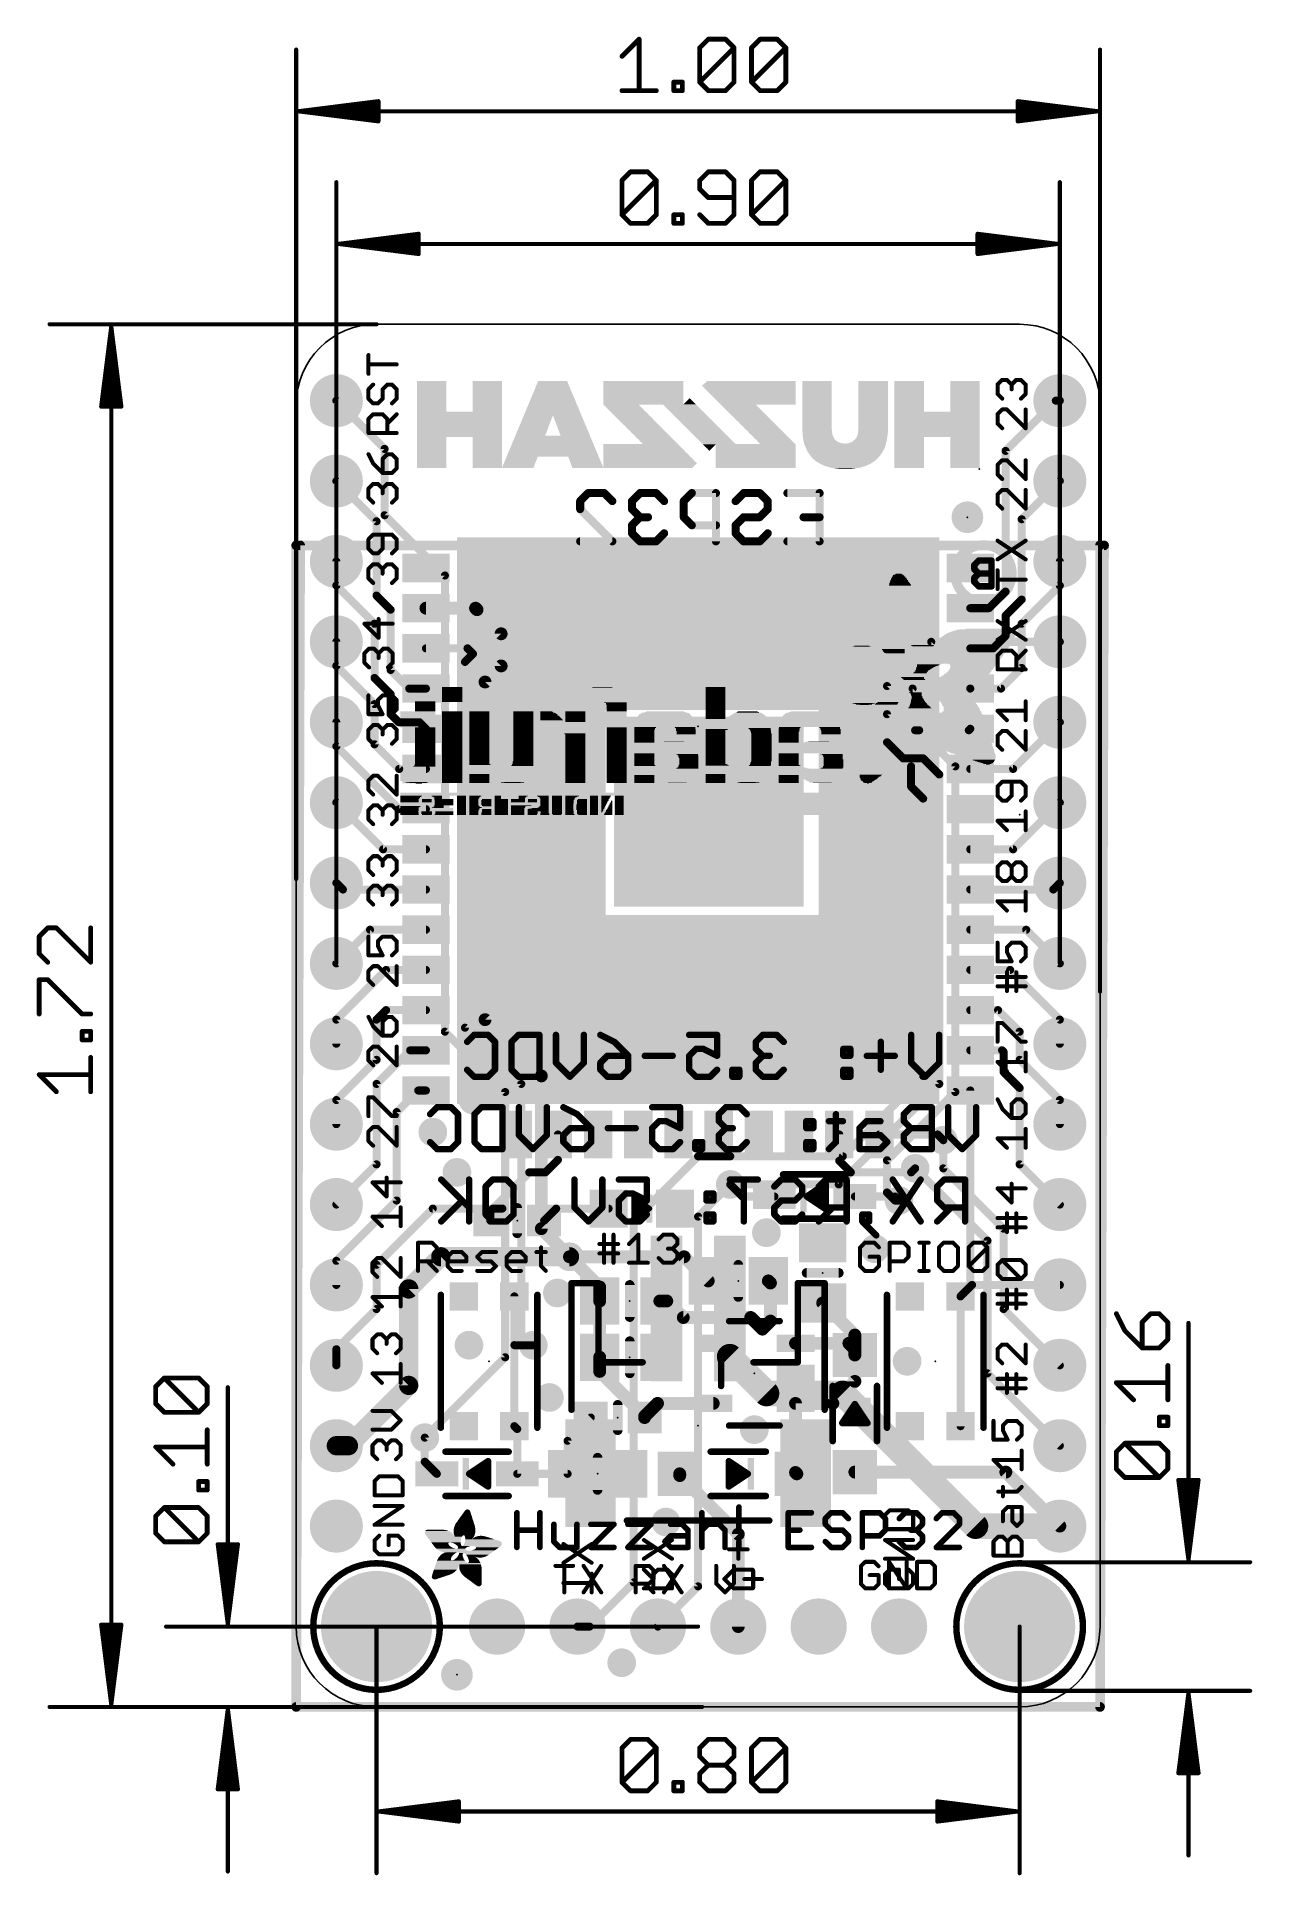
# Model space of a CAD drawing. Extents: x -8.2 to 30.2, y -5.3 to 52.8.
import ezdxf

# ---------------------------------------------------------------- set-up
doc = ezdxf.new("R2010")
doc.units = 0
for name, color, linetype in [('1', 12, 'CONTINUOUS'), ('16', 5, 'CONTINUOUS'), ('17', 110, 'CONTINUOUS'), ('18', 110, 'CONTINUOUS'), ('20', 53, 'CONTINUOUS'), ('21', 40, 'CONTINUOUS'), ('22', 6, 'CONTINUOUS'), ('23', 53, 'CONTINUOUS'), ('24', 53, 'CONTINUOUS'), ('47', 253, 'CONTINUOUS')]:
    doc.layers.add(name, color=color, linetype=linetype)

# ---------------------------------------------------------------- blocks, each defined once
blk = doc.blocks.new('RECT')
blk.add_solid([(-0.5, -0.5), (0.5, -0.5), (-0.5, 0.5), (0.5, 0.5)])
blk = doc.blocks.new('PIE')
at = {"const_width": 0.5}
blk.add_lwpolyline([(0, -0.25, 1), (0, 0.25, 1), (0, -0.25)], format="xyb", dxfattribs=at)
blk = doc.blocks.new('ROUNDP')
at = {"const_width": 0.5}
blk.add_lwpolyline([(0, -0.25, 1), (0, 0.25, 1), (0, -0.25)], format="xyb", dxfattribs=at)
blk = doc.blocks.new('ROUNDV')
at = {"const_width": 0.5}
blk.add_lwpolyline([(0, -0.25, 1), (0, 0.25, 1), (0, -0.25)], format="xyb", dxfattribs=at)

msp = doc.modelspace()

# ---------------------------------------------------------------- linework, layer by layer
at = {"layer": '1'}
for points, const_width in [([(24.003, 41.275), (22.4155, 39.6875)], 0.254), ([(24.003, 41.275), (24.13, 41.275)], 0.254), ([(22.4155, 35.2425), (22.4155, 39.6875)], 0.254), ([(2.54, 37.465), (1.27, 38.735)], 0.254), ([(22.9235, 37.5285), (24.13, 38.735)], 0.254), ([(2.54, 35.1155), (2.54, 37.465)], 0.254), ([(22.9235, 34.9885), (22.9235, 37.5285)], 0.254), ([(0, 0), (0.127, 36.703)], 0.3048), ([(0.127, 36.703), (25.527, 36.703)], 0.3048), ([(25.527, 36.703), (25.4, 0)], 0.3048), ([(1.27, 36.195), (1.27, 35.433)], 0.254), ([(24.13, 35.433), (24.13, 36.195)], 0.254), ([(1.27, 35.433), (2.4765, 34.2265)], 0.254), ([(22.9235, 34.2265), (24.13, 35.433)], 0.254), ([(2.9845, 34.671), (2.54, 35.1155)], 0.254), ([(5.668, 34.718), (4.1, 34.718)], 0.4064), ([(5.715, 34.671), (5.668, 34.718)], 0.4064), ([(21.891, 34.718), (22.4155, 35.2425)], 0.254), ([(22.4155, 34.4805), (22.9235, 34.9885)], 0.254), ([(2.4765, 34.2265), (2.4765, 32.512)], 0.254), ([(2.9845, 32.766), (2.9845, 34.671)], 0.254), ([(21.3, 34.718), (21.891, 34.718)], 0.254), ([(22.4155, 33.8455), (22.4155, 34.4805)], 0.254), ([(22.9235, 32.8295), (22.9235, 34.2265)], 0.254), ([(1.27, 33.655), (1.27, 32.893)], 0.254), ([(22.018, 33.448), (22.4155, 33.8455)], 0.254), ([(5.414, 33.448), (4.1, 33.448)], 0.254), ([(5.588, 33.274), (5.414, 33.448)], 0.254), ([(21.3, 33.448), (22.018, 33.448)], 0.254), ([(1.27, 32.893), (2.4765, 31.6865)], 0.254), ([(2.4765, 32.512), (2.9845, 32.004)], 0.254), ([(3.5725, 32.178), (2.9845, 32.766)], 0.254), ([(22.272, 32.178), (22.9235, 32.8295)], 0.254), ([(2.9845, 32.004), (2.9845, 31.369)], 0.254), ([(4.1, 32.178), (3.5725, 32.178)], 0.254), ([(19.478, 32.178), (18.669, 31.369)], 0.254), ([(21.3, 32.178), (19.478, 32.178)], 0.254), ([(21.3, 32.178), (22.272, 32.178)], 0.254), ([(2.4765, 31.6865), (2.4765, 30.4165)], 0.254), ([(2.9845, 31.369), (3.2385, 31.115)], 0.254), ([(18.669, 31.369), (18.669, 30.48)], 0.254), ([(1.27, 31.115), (1.27, 30.353)], 0.254), ([(3.2385, 31.115), (3.893, 31.115)], 0.254), ([(3.893, 31.115), (4.1, 30.908)], 0.254), ([(19.558, 30.861), (21.253, 30.861)], 0.254), ([(21.253, 30.861), (21.3, 30.908)], 0.254), ([(22.653, 29.638), (24.13, 31.115)], 0.254), ([(1.27, 30.353), (3.255, 28.368)], 0.254), ([(2.4765, 30.4165), (3.255, 29.638)], 0.254), ([(18.669, 30.48), (19.431, 29.718)], 0.254), ([(3.255, 29.638), (4.1, 29.638)], 0.254), ([(19.431, 29.718), (19.431, 29.083)], 0.254), ([(21.3, 29.638), (22.653, 29.638)], 0.254), ([(2.747, 27.098), (1.27, 28.575)], 0.254), ([(3.255, 28.368), (4.1, 28.368)], 0.254), ([(22.653, 27.098), (24.13, 28.575)], 0.254), ([(4.1, 27.098), (2.747, 27.098)], 0.254), ([(21.3, 27.098), (22.653, 27.098)], 0.254), ([(1.477, 25.828), (1.27, 26.035)], 0.254), ([(23.923, 25.828), (24.13, 26.035)], 0.254), ([(4.1, 25.828), (1.477, 25.828)], 0.254), ([(21.3, 25.828), (23.923, 25.828)], 0.254), ([(2.333, 24.558), (1.27, 23.495)], 0.254), ([(4.1, 24.558), (2.333, 24.558)], 0.254), ([(21.3, 24.558), (23.067, 24.558)], 0.254), ([(23.067, 24.558), (24.13, 23.495)], 0.254), ([(2.841, 23.288), (1.27, 21.717)], 0.254), ([(4.1, 23.288), (2.841, 23.288)], 0.254), ([(21.3, 23.288), (22.559, 23.288)], 0.254), ([(22.559, 23.288), (24.13, 21.717)], 0.254), ([(2.841, 22.018), (2.54, 21.717)], 0.254), ([(4.1, 22.018), (2.841, 22.018)], 0.254), ([(21.3, 22.018), (22.178, 22.018)], 0.254), ([(22.178, 22.018), (22.86, 21.336)], 0.254), ([(1.27, 21.717), (1.27, 20.955)], 0.254), ([(2.54, 21.717), (2.54, 20.447)], 0.254), ([(24.13, 21.717), (24.13, 20.955)], 0.254), ([(22.86, 21.336), (22.86, 20.447)], 0.254), ([(2.54, 20.447), (1.27, 19.177)], 0.254), ([(3.603, 20.748), (2.54, 19.685)], 0.254), ([(4.1, 20.748), (3.603, 20.748)], 0.254), ([(21.3, 20.748), (22.305, 20.748)], 0.254), ([(22.305, 20.748), (22.352, 20.701)], 0.254), ([(22.352, 20.701), (22.352, 20.066)], 0.254), ([(22.86, 20.447), (24.13, 19.177)], 0.254), ([(2.54, 19.685), (2.54, 17.145)], 0.254), ([(22.352, 20.066), (22.86, 19.558)], 0.254), ([(1.27, 19.177), (1.27, 18.415)], 0.254), ([(3.857, 19.478), (3.175, 18.796)], 0.254), ([(4.1, 19.478), (3.857, 19.478)], 0.254), ([(21.3, 19.478), (21.3, 13.279)], 0.254), ([(22.86, 19.558), (22.86, 17.145)], 0.254), ([(24.13, 19.177), (24.13, 18.415)], 0.254), ([(3.175, 18.796), (3.175, 16.002)], 0.254), ([(8.27, 18.088), (8.27, 17.287)], 0.254), ([(17.16, 18.088), (17.16, 17.257)], 0.254), ([(20.266, 18.088), (18.43, 18.088)], 0.254), ([(20.266, 18.088), (20.447, 17.907)], 0.254), ([(2.54, 17.145), (1.27, 15.875)], 0.254), ([(7.366, 16.891), (6.223, 15.748)], 0.254), ([(7.874, 16.891), (7.366, 16.891)], 0.254), ([(8.27, 17.287), (7.874, 16.891)], 0.254), ([(17.16, 17.257), (17.526, 16.891)], 0.254), ([(17.526, 16.891), (19.431, 16.891)], 0.254), ([(19.431, 16.891), (19.558, 17.018)], 0.254), ([(22.86, 17.145), (24.13, 15.875)], 0.254), ([(14.097, 16.129), (13.716, 16.51)], 0.254), ([(3.175, 16.002), (1.27, 14.097)], 0.254), ([(4.318, 15.748), (2.54, 13.97)], 0.254), ([(4.318, 15.748), (6.223, 15.748)], 0.254), ([(6.135, 15.66), (6.223, 15.748)], 0.254), ([(6.135, 15.367), (6.135, 15.66)], 0.254), ([(6.223, 15.748), (6.516, 15.748)], 0.254), ([(7.835, 15.367), (8.216, 15.748)], 0.254), ([(8.216, 15.748), (9.872, 15.748)], 0.254), ([(15.113, 16.129), (14.097, 16.129)], 0.254), ([(17.653, 16.129), (18.923, 16.129)], 0.254), ([(18.923, 16.129), (19.05, 16.002)], 0.254), ([(3.556, 13.208), (4.572, 14.224)], 0.6096), ([(4.572, 14.224), (8.636, 14.224)], 0.6096), ([(1.27, 14.097), (1.27, 13.335)], 0.254), ([(2.54, 13.97), (2.54, 12.573)], 0.254), ([(9.591, 13.269), (8.636, 14.224)], 0.4064), ([(12.258, 14.224), (8.636, 14.224)], 0.4064), ([(13.02, 13.462), (12.258, 14.224)], 0.4064), ([(3.556, 10.16), (3.556, 13.208)], 0.6096), ([(9.591, 12.827), (9.591, 13.269)], 0.4064), ([(14.986, 13.396), (14.92, 13.462)], 0.4064), ([(14.986, 12.192), (14.986, 13.396)], 0.4064), ([(21.356, 13.335), (20.993, 12.972)], 0.254), ([(21.3, 13.279), (20.993, 12.972)], 0.254), ([(24.13, 13.335), (21.356, 13.335)], 0.254), ([(6.896, 12.972), (6.896, 11.4327)], 0.254), ([(9.591, 11.049), (9.591, 12.827)], 0.4064), ([(11.491, 12.827), (11.7103, 12.827)], 0.4064), ([(11.7103, 12.827), (12.2317, 12.3056)], 0.4064), ([(16.637, 12.766), (17.653, 11.75)], 0.4064), ([(20.993, 12.972), (20.993, 8.872)], 0.254), ([(2.54, 12.573), (1.27, 11.303)], 0.254), ([(12.2317, 12.3056), (14.3644, 12.3056)], 0.4064), ([(14.3644, 12.3056), (14.732, 11.938)], 0.4064), ([(14.732, 11.938), (14.986, 12.192)], 0.4064), ([(15.7781, 11.491), (17.465, 11.491)], 0.4064), ([(17.465, 11.491), (17.653, 11.303)], 0.4064), ([(17.653, 11.75), (17.653, 11.303)], 0.4064), ([(1.27, 11.303), (1.27, 10.795)], 0.254), ([(6.896, 11.4327), (6.896, 8.872)], 0.254), ([(6.896, 11.4327), (6.8987, 11.43)], 0.254), ([(6.8987, 11.43), (7.493, 11.43)], 0.254), ([(9.591, 11.049), (9.591, 10.602)], 0.4064), ([(9.591, 11.044), (9.591, 11.049)], 0.254), ([(17.653, 11.303), (17.653, 11.121)], 0.4064), ([(17.653, 10.287), (17.653, 11.121)], 0.4064), ([(1.651, 8.255), (3.556, 10.16)], 0.6096), ([(9.591, 10.602), (11.01, 9.183)], 0.4064), ([(16.957, 9.591), (17.653, 10.287)], 0.4064), ([(11.418, 9.591), (11.01, 9.183)], 0.4064), ([(11.01, 9.183), (11.01, 9.144)], 0.4064), ([(13.1779, 9.591), (11.418, 9.591)], 0.4064), ([(15.7781, 9.591), (16.957, 9.591)], 0.4064), ([(15.7781, 7.4079), (15.7781, 9.591)], 0.4064), ([(6.896, 8.872), (6.985, 8.783)], 0.254), ([(6.985, 8.783), (6.985, 7.366)], 0.254), ([(8.575, 8.409), (9.31, 9.144)], 0.254), ([(1.27, 8.255), (1.651, 8.255)], 0.6096), ([(4.064, 7.747), (4.064, 8.509)], 0.254), ([(8.575, 7.366), (8.575, 8.409)], 0.254), ([(4.445, 7.366), (4.064, 7.747)], 0.254), ([(12.12, 7.311), (12.12, 7.366)], 0.4064), ([(15.82, 7.366), (15.7781, 7.4079)], 0.4064), ([(22.424, 7.421), (17.653, 7.421)], 0.4064), ([(24.13, 5.715), (22.424, 7.421)], 0.4064), ([(8.575, 7.366), (6.985, 7.366)], 0.254), ([(13.97, 5.461), (12.12, 7.311)], 0.4064), ([(13.97, 5.461), (13.97, 2.54)], 0.4064), ([(25.4, 0), (0, 0)], 0.3048)]:
    msp.add_lwpolyline(points, dxfattribs=dict(at, const_width=const_width))
for points, const_width in [([(24.003, 41.3385, 1), (24.003, 41.2115)], 0.127), ([(24.0479, 41.2301, 1), (23.9581, 41.3199)], 0.127), ([(24.13, 41.2115, 1), (24.13, 41.3385)], 0.127), ([(22.479, 39.6875, 1), (22.352, 39.6875)], 0.127), ([(22.3706, 39.7324, 1), (22.4604, 39.6426)], 0.127), ([(1.3149, 38.7799, 1), (1.2251, 38.6901)], 0.127), ([(24.1749, 38.6901, 1), (24.0851, 38.7799)], 0.127), ([(2.6035, 37.465, 1), (2.4765, 37.465)], 0.127), ([(2.4951, 37.4201, 1), (2.5849, 37.5099)], 0.127), ([(22.987, 37.5285, 1), (22.86, 37.5285)], 0.127), ([(22.8786, 37.5734, 1), (22.9684, 37.4836)], 0.127), ([(0.2032, 36.7027, 1), (0.0508, 36.7033)], 0.1524), ([(0.127, 36.7792, 1), (0.127, 36.6268)], 0.1524), ([(25.6032, 36.7027, 1), (25.4508, 36.7033)], 0.1524), ([(25.527, 36.6268, 1), (25.527, 36.7792)], 0.1524), ([(1.3335, 36.195, 1), (1.2065, 36.195)], 0.127), ([(24.1935, 36.195, 1), (24.0665, 36.195)], 0.127), ([(1.3149, 35.4779, 1), (1.2251, 35.3881)], 0.127), ([(1.2065, 35.433, 1), (1.3335, 35.433)], 0.127), ([(24.0665, 35.433, 1), (24.1935, 35.433)], 0.127), ([(24.1749, 35.3881, 1), (24.0851, 35.4779)], 0.127), ([(2.5849, 35.1604, 1), (2.4951, 35.0706)], 0.127), ([(2.4765, 35.1155, 1), (2.6035, 35.1155)], 0.127), ([(4.1, 34.8196, 1), (4.1, 34.6164)], 0.2032), ([(5.7398, 34.7898, 1), (5.5962, 34.6462)], 0.2032), ([(5.668, 34.6164, 1), (5.668, 34.8196)], 0.2032), ([(22.352, 35.2425, 1), (22.479, 35.2425)], 0.127), ([(22.4604, 35.1976, 1), (22.3706, 35.2874)], 0.127), ([(22.86, 34.9885, 1), (22.987, 34.9885)], 0.127), ([(22.9684, 34.9436, 1), (22.8786, 35.0334)], 0.127), ([(2.54, 34.2265, 1), (2.413, 34.2265)], 0.127), ([(2.4316, 34.1816, 1), (2.5214, 34.2714)], 0.127), ([(3.048, 34.671, 1), (2.921, 34.671)], 0.127), ([(2.9396, 34.6261, 1), (3.0294, 34.7159)], 0.127), ([(5.6432, 34.5992, 1), (5.7868, 34.7428)], 0.2032), ([(21.3, 34.7815, 1), (21.3, 34.6545)], 0.127), ([(21.8461, 34.7629, 1), (21.9359, 34.6731)], 0.127), ([(21.891, 34.6545, 1), (21.891, 34.7815)], 0.127), ([(22.479, 34.4805, 1), (22.352, 34.4805)], 0.127), ([(22.3706, 34.5254, 1), (22.4604, 34.4356)], 0.127), ([(22.987, 34.2265, 1), (22.86, 34.2265)], 0.127), ([(22.8786, 34.2714, 1), (22.9684, 34.1816)], 0.127), ([(1.3335, 33.655, 1), (1.2065, 33.655)], 0.127), ([(22.352, 33.8455, 1), (22.479, 33.8455)], 0.127), ([(22.4604, 33.8006, 1), (22.3706, 33.8904)], 0.127), ([(4.1, 33.5115, 1), (4.1, 33.3845)], 0.127), ([(5.4589, 33.4929, 1), (5.3691, 33.4031)], 0.127), ([(5.414, 33.3845, 1), (5.414, 33.5115)], 0.127), ([(5.5431, 33.2291, 1), (5.6329, 33.3189)], 0.127), ([(21.3, 33.5115, 1), (21.3, 33.3845)], 0.127), ([(21.9731, 33.4929, 1), (22.0629, 33.4031)], 0.127), ([(22.018, 33.3845, 1), (22.018, 33.5115)], 0.127), ([(1.3149, 32.9379, 1), (1.2251, 32.8481)], 0.127), ([(1.2065, 32.893, 1), (1.3335, 32.893)], 0.127), ([(2.5214, 32.5569, 1), (2.4316, 32.4671)], 0.127), ([(2.413, 32.512, 1), (2.54, 32.512)], 0.127), ([(3.0294, 32.8109, 1), (2.9396, 32.7211)], 0.127), ([(2.921, 32.766, 1), (3.048, 32.766)], 0.127), ([(22.86, 32.8295, 1), (22.987, 32.8295)], 0.127), ([(22.9684, 32.7846, 1), (22.8786, 32.8744)], 0.127), ([(3.048, 32.004, 1), (2.921, 32.004)], 0.127), ([(2.9396, 31.9591, 1), (3.0294, 32.0489)], 0.127), ([(3.5725, 32.2415, 1), (3.5725, 32.1145)], 0.127), ([(3.5276, 32.1331, 1), (3.6174, 32.2229)], 0.127), ([(4.1, 32.1145, 1), (4.1, 32.2415)], 0.127), ([(19.478, 32.2415, 1), (19.478, 32.1145)], 0.127), ([(19.5229, 32.1331, 1), (19.4331, 32.2229)], 0.127), ([(21.3, 32.2415, 1), (21.3, 32.1145)], 0.127), ([(21.3, 32.1145, 1), (21.3, 32.2415)], 0.127), ([(22.2271, 32.2229, 1), (22.3169, 32.1331)], 0.127), ([(22.272, 32.1145, 1), (22.272, 32.2415)], 0.127), ([(2.54, 31.6865, 1), (2.413, 31.6865)], 0.127), ([(2.4316, 31.6416, 1), (2.5214, 31.7314)], 0.127), ([(3.0294, 31.4139, 1), (2.9396, 31.3241)], 0.127), ([(2.921, 31.369, 1), (3.048, 31.369)], 0.127), ([(18.7325, 31.369, 1), (18.6055, 31.369)], 0.127), ([(18.6241, 31.4139, 1), (18.7139, 31.3241)], 0.127), ([(1.3335, 31.115, 1), (1.2065, 31.115)], 0.127), ([(3.2385, 31.1785, 1), (3.2385, 31.0515)], 0.127), ([(3.1936, 31.0701, 1), (3.2834, 31.1599)], 0.127), ([(3.9379, 31.1599, 1), (3.8481, 31.0701)], 0.127), ([(3.893, 31.0515, 1), (3.893, 31.1785)], 0.127), ([(4.0551, 30.8631, 1), (4.1449, 30.9529)], 0.127), ([(19.558, 30.9245, 1), (19.558, 30.7975)], 0.127), ([(21.2081, 30.9059, 1), (21.2979, 30.8161)], 0.127), ([(21.253, 30.7975, 1), (21.253, 30.9245)], 0.127), ([(21.3449, 30.8631, 1), (21.2551, 30.9529)], 0.127), ([(24.1749, 31.0701, 1), (24.0851, 31.1599)], 0.127), ([(1.3149, 30.3979, 1), (1.2251, 30.3081)], 0.127), ([(1.2065, 30.353, 1), (1.3335, 30.353)], 0.127), ([(2.5214, 30.4614, 1), (2.4316, 30.3716)], 0.127), ([(2.413, 30.4165, 1), (2.54, 30.4165)], 0.127), ([(18.7139, 30.5249, 1), (18.6241, 30.4351)], 0.127), ([(18.6055, 30.48, 1), (18.7325, 30.48)], 0.127), ([(3.255, 29.7015, 1), (3.255, 29.5745)], 0.127), ([(3.2101, 29.5931, 1), (3.2999, 29.6829)], 0.127), ([(4.1, 29.5745, 1), (4.1, 29.7015)], 0.127), ([(19.4945, 29.718, 1), (19.3675, 29.718)], 0.127), ([(19.3861, 29.6731, 1), (19.4759, 29.7629)], 0.127), ([(21.3, 29.7015, 1), (21.3, 29.5745)], 0.127), ([(22.6081, 29.6829, 1), (22.6979, 29.5931)], 0.127), ([(22.653, 29.5745, 1), (22.653, 29.7015)], 0.127), ([(19.3675, 29.083, 1), (19.4945, 29.083)], 0.127), ([(1.3149, 28.6199, 1), (1.2251, 28.5301)], 0.127), ([(3.255, 28.4315, 1), (3.255, 28.3045)], 0.127), ([(3.2101, 28.3231, 1), (3.2999, 28.4129)], 0.127), ([(4.1, 28.3045, 1), (4.1, 28.4315)], 0.127), ([(24.1749, 28.5301, 1), (24.0851, 28.6199)], 0.127), ([(2.747, 27.1615, 1), (2.747, 27.0345)], 0.127), ([(2.7021, 27.0531, 1), (2.7919, 27.1429)], 0.127), ([(4.1, 27.0345, 1), (4.1, 27.1615)], 0.127), ([(21.3, 27.1615, 1), (21.3, 27.0345)], 0.127), ([(22.6081, 27.1429, 1), (22.6979, 27.0531)], 0.127), ([(22.653, 27.0345, 1), (22.653, 27.1615)], 0.127), ([(1.3149, 26.0799, 1), (1.2251, 25.9901)], 0.127), ([(24.1749, 25.9901, 1), (24.0851, 26.0799)], 0.127), ([(1.477, 25.8915, 1), (1.477, 25.7645)], 0.127), ([(1.4321, 25.7831, 1), (1.5219, 25.8729)], 0.127), ([(4.1, 25.7645, 1), (4.1, 25.8915)], 0.127), ([(21.3, 25.8915, 1), (21.3, 25.7645)], 0.127), ([(23.8781, 25.8729, 1), (23.9679, 25.7831)], 0.127), ([(23.923, 25.7645, 1), (23.923, 25.8915)], 0.127), ([(2.333, 24.6215, 1), (2.333, 24.4945)], 0.127), ([(2.3779, 24.5131, 1), (2.2881, 24.6029)], 0.127), ([(4.1, 24.4945, 1), (4.1, 24.6215)], 0.127), ([(21.3, 24.6215, 1), (21.3, 24.4945)], 0.127), ([(23.1119, 24.6029, 1), (23.0221, 24.5131)], 0.127), ([(23.067, 24.4945, 1), (23.067, 24.6215)], 0.127), ([(1.2251, 23.5399, 1), (1.3149, 23.4501)], 0.127), ([(2.841, 23.3515, 1), (2.841, 23.2245)], 0.127), ([(2.8859, 23.2431, 1), (2.7961, 23.3329)], 0.127), ([(4.1, 23.2245, 1), (4.1, 23.3515)], 0.127), ([(21.3, 23.3515, 1), (21.3, 23.2245)], 0.127), ([(22.6039, 23.3329, 1), (22.5141, 23.2431)], 0.127), ([(22.559, 23.2245, 1), (22.559, 23.3515)], 0.127), ([(24.0851, 23.4501, 1), (24.1749, 23.5399)], 0.127), ([(2.841, 22.0815, 1), (2.841, 21.9545)], 0.127), ([(2.8859, 21.9731, 1), (2.7961, 22.0629)], 0.127), ([(4.1, 21.9545, 1), (4.1, 22.0815)], 0.127), ([(21.3, 22.0815, 1), (21.3, 21.9545)], 0.127), ([(22.2229, 22.0629, 1), (22.1331, 21.9731)], 0.127), ([(22.178, 21.9545, 1), (22.178, 22.0815)], 0.127), ([(1.3335, 21.717, 1), (1.2065, 21.717)], 0.127), ([(1.2251, 21.7619, 1), (1.3149, 21.6721)], 0.127), ([(2.6035, 21.717, 1), (2.4765, 21.717)], 0.127), ([(2.4951, 21.7619, 1), (2.5849, 21.6721)], 0.127), ([(24.1935, 21.717, 1), (24.0665, 21.717)], 0.127), ([(24.0851, 21.6721, 1), (24.1749, 21.7619)], 0.127), ([(1.2065, 20.955, 1), (1.3335, 20.955)], 0.127), ([(22.9235, 21.336, 1), (22.7965, 21.336)], 0.127), ([(22.8151, 21.2911, 1), (22.9049, 21.3809)], 0.127), ([(24.0665, 20.955, 1), (24.1935, 20.955)], 0.127), ([(2.4765, 20.447, 1), (2.6035, 20.447)], 0.127), ([(2.5849, 20.4021, 1), (2.4951, 20.4919)], 0.127), ([(3.603, 20.8115, 1), (3.603, 20.6845)], 0.127), ([(3.6479, 20.7031, 1), (3.5581, 20.7929)], 0.127), ([(4.1, 20.6845, 1), (4.1, 20.8115)], 0.127), ([(21.3, 20.8115, 1), (21.3, 20.6845)], 0.127), ([(22.3499, 20.7929, 1), (22.2601, 20.7031)], 0.127), ([(22.4155, 20.701, 1), (22.2885, 20.701)], 0.127), ([(22.305, 20.6845, 1), (22.305, 20.8115)], 0.127), ([(22.3071, 20.6561, 1), (22.3969, 20.7459)], 0.127), ([(22.9049, 20.4919, 1), (22.8151, 20.4021)], 0.127), ([(22.7965, 20.447, 1), (22.9235, 20.447)], 0.127), ([(2.6035, 19.685, 1), (2.4765, 19.685)], 0.127), ([(2.4951, 19.7299, 1), (2.5849, 19.6401)], 0.127), ([(22.3969, 20.1109, 1), (22.3071, 20.0211)], 0.127), ([(22.2885, 20.066, 1), (22.4155, 20.066)], 0.127), ([(1.3335, 19.177, 1), (1.2065, 19.177)], 0.127), ([(1.2251, 19.2219, 1), (1.3149, 19.1321)], 0.127), ([(3.857, 19.5415, 1), (3.857, 19.4145)], 0.127), ([(3.9019, 19.4331, 1), (3.8121, 19.5229)], 0.127), ([(4.1, 19.4145, 1), (4.1, 19.5415)], 0.127), ([(21.3635, 19.478, 1), (21.2365, 19.478)], 0.127), ([(22.9235, 19.558, 1), (22.7965, 19.558)], 0.127), ([(22.8151, 19.5131, 1), (22.9049, 19.6029)], 0.127), ([(24.1935, 19.177, 1), (24.0665, 19.177)], 0.127), ([(24.0851, 19.1321, 1), (24.1749, 19.2219)], 0.127), ([(3.2385, 18.796, 1), (3.1115, 18.796)], 0.127), ([(3.1301, 18.8409, 1), (3.2199, 18.7511)], 0.127), ([(1.2065, 18.415, 1), (1.3335, 18.415)], 0.127), ([(8.3335, 18.088, 1), (8.2065, 18.088)], 0.127), ([(17.2235, 18.088, 1), (17.0965, 18.088)], 0.127), ([(18.43, 18.1515, 1), (18.43, 18.0245)], 0.127), ([(20.3109, 18.1329, 1), (20.2211, 18.0431)], 0.127), ([(20.266, 18.0245, 1), (20.266, 18.1515)], 0.127), ([(20.4021, 17.8621, 1), (20.4919, 17.9519)], 0.127), ([(24.0665, 18.415, 1), (24.1935, 18.415)], 0.127), ([(2.4765, 17.145, 1), (2.6035, 17.145)], 0.127), ([(2.5849, 17.1001, 1), (2.4951, 17.1899)], 0.127), ([(7.366, 16.9545, 1), (7.366, 16.8275)], 0.127), ([(7.4109, 16.8461, 1), (7.3211, 16.9359)], 0.127), ([(7.8291, 16.9359, 1), (7.9189, 16.8461)], 0.127), ([(7.874, 16.8275, 1), (7.874, 16.9545)], 0.127), ([(8.2065, 17.287, 1), (8.3335, 17.287)], 0.127), ([(8.3149, 17.2421, 1), (8.2251, 17.3319)], 0.127), ([(17.2049, 17.3019, 1), (17.1151, 17.2121)], 0.127), ([(17.0965, 17.257, 1), (17.2235, 17.257)], 0.127), ([(17.526, 16.9545, 1), (17.526, 16.8275)], 0.127), ([(17.4811, 16.8461, 1), (17.5709, 16.9359)], 0.127), ([(19.3861, 16.9359, 1), (19.4759, 16.8461)], 0.127), ([(19.431, 16.8275, 1), (19.431, 16.9545)], 0.127), ([(19.6029, 16.9731, 1), (19.5131, 17.0629)], 0.127), ([(22.9049, 17.1899, 1), (22.8151, 17.1001)], 0.127), ([(22.7965, 17.145, 1), (22.9235, 17.145)], 0.127), ([(13.7609, 16.5549, 1), (13.6711, 16.4651)], 0.127), ([(1.2251, 15.9199, 1), (1.3149, 15.8301)], 0.127), ([(3.1115, 16.002, 1), (3.2385, 16.002)], 0.127), ([(3.2199, 15.9571, 1), (3.1301, 16.0469)], 0.127), ([(4.318, 15.8115, 1), (4.318, 15.6845)], 0.127), ([(4.3629, 15.7031, 1), (4.2731, 15.7929)], 0.127), ([(6.1985, 15.66, 1), (6.0715, 15.66)], 0.127), ([(6.0901, 15.7049, 1), (6.1799, 15.6151)], 0.127), ([(6.223, 15.8115, 1), (6.223, 15.6845)], 0.127), ([(6.1781, 15.7929, 1), (6.2679, 15.7031)], 0.127), ([(6.2679, 15.7031, 1), (6.1781, 15.7929)], 0.127), ([(6.223, 15.6845, 1), (6.223, 15.8115)], 0.127), ([(6.516, 15.6845, 1), (6.516, 15.8115)], 0.127), ([(8.216, 15.8115, 1), (8.216, 15.6845)], 0.127), ([(8.2609, 15.7031, 1), (8.1711, 15.7929)], 0.127), ([(9.872, 15.6845, 1), (9.872, 15.8115)], 0.127), ([(14.097, 16.1925, 1), (14.097, 16.0655)], 0.127), ([(14.0521, 16.0841, 1), (14.1419, 16.1739)], 0.127), ([(15.113, 16.0655, 1), (15.113, 16.1925)], 0.127), ([(17.653, 16.1925, 1), (17.653, 16.0655)], 0.127), ([(18.9679, 16.1739, 1), (18.8781, 16.0841)], 0.127), ([(18.923, 16.0655, 1), (18.923, 16.1925)], 0.127), ([(19.0051, 15.9571, 1), (19.0949, 16.0469)], 0.127), ([(24.0851, 15.8301, 1), (24.1749, 15.9199)], 0.127), ([(6.0715, 15.367, 1), (6.1985, 15.367)], 0.127), ([(7.7901, 15.4119, 1), (7.8799, 15.3221)], 0.127), ([(4.572, 14.3764, 1), (4.572, 14.0716)], 0.3048), ([(4.6798, 14.1162, 1), (4.4642, 14.3318)], 0.3048), ([(8.636, 14.0716, 1), (8.636, 14.3764)], 0.3048), ([(1.3335, 14.097, 1), (1.2065, 14.097)], 0.127), ([(1.2251, 14.1419, 1), (1.3149, 14.0521)], 0.127), ([(2.6035, 13.97, 1), (2.4765, 13.97)], 0.127), ([(2.4951, 14.0149, 1), (2.5849, 13.9251)], 0.127), ([(8.636, 14.3256, 1), (8.636, 14.1224)], 0.2032), ([(8.7078, 14.2958, 1), (8.5642, 14.1522)], 0.2032), ([(12.3298, 14.2958, 1), (12.1862, 14.1522)], 0.2032), ([(12.258, 14.1224, 1), (12.258, 14.3256)], 0.2032), ([(1.2065, 13.335, 1), (1.3335, 13.335)], 0.127), ([(3.4482, 13.3158, 1), (3.6638, 13.1002)], 0.3048), ([(3.7084, 13.208, 1), (3.4036, 13.208)], 0.3048), ([(9.6926, 13.269, 1), (9.4894, 13.269)], 0.2032), ([(9.5192, 13.1972, 1), (9.6628, 13.3408)], 0.2032), ([(12.9482, 13.3902, 1), (13.0918, 13.5338)], 0.2032), ([(14.9918, 13.5338, 1), (14.8482, 13.3902)], 0.2032), ([(15.0876, 13.396, 1), (14.8844, 13.396)], 0.2032), ([(14.9142, 13.3242, 1), (15.0578, 13.4678)], 0.2032), ([(21.3449, 13.2341, 1), (21.2551, 13.3239)], 0.127), ([(21.356, 13.3985, 1), (21.356, 13.2715)], 0.127), ([(21.4009, 13.2901, 1), (21.3111, 13.3799)], 0.127), ([(24.13, 13.2715, 1), (24.13, 13.3985)], 0.127), ([(6.9595, 12.972, 1), (6.8325, 12.972)], 0.127), ([(9.6926, 12.827, 1), (9.4894, 12.827)], 0.2032), ([(9.4894, 12.827, 1), (9.6926, 12.827)], 0.2032), ([(11.491, 12.9286, 1), (11.491, 12.7254)], 0.2032), ([(11.7821, 12.8988, 1), (11.6384, 12.7552)], 0.2032), ([(11.7103, 12.7254, 1), (11.7103, 12.9286)], 0.2032), ([(16.7088, 12.8378, 1), (16.5652, 12.6942)], 0.2032), ([(21.0565, 12.972, 1), (20.9295, 12.972)], 0.127), ([(20.9481, 13.0169, 1), (21.0379, 12.9271)], 0.127), ([(20.9481, 13.0169, 1), (21.0379, 12.9271)], 0.127), ([(21.2365, 13.279, 1), (21.3635, 13.279)], 0.127), ([(2.4765, 12.573, 1), (2.6035, 12.573)], 0.127), ([(2.5849, 12.5281, 1), (2.4951, 12.6179)], 0.127), ([(12.2317, 12.4072, 1), (12.2317, 12.204)], 0.2032), ([(12.1598, 12.2338, 1), (12.3035, 12.3774)], 0.2032), ([(14.4362, 12.3774, 1), (14.2926, 12.2338)], 0.2032), ([(14.3644, 12.204, 1), (14.3644, 12.4072)], 0.2032), ([(14.8844, 12.192, 1), (15.0876, 12.192)], 0.2032), ([(15.0578, 12.1202, 1), (14.9142, 12.2638)], 0.2032), ([(14.6602, 12.0098, 1), (14.8038, 11.8662)], 0.2032), ([(14.6602, 11.8662, 1), (14.8038, 12.0098)], 0.2032), ([(15.7781, 11.5926, 1), (15.7781, 11.3894)], 0.2032), ([(17.5368, 11.5628, 1), (17.3932, 11.4192)], 0.2032), ([(17.465, 11.3894, 1), (17.465, 11.5926)], 0.2032), ([(17.7546, 11.75, 1), (17.5514, 11.75)], 0.2032), ([(17.5812, 11.6782, 1), (17.7248, 11.8218)], 0.2032), ([(1.3335, 11.303, 1), (1.2065, 11.303)], 0.127), ([(1.2251, 11.3479, 1), (1.3149, 11.2581)], 0.127), ([(6.9595, 11.4327, 1), (6.8325, 11.4327)], 0.127), ([(6.9409, 11.4776, 1), (6.8511, 11.3878)], 0.127), ([(6.8325, 11.4327, 1), (6.9595, 11.4327)], 0.127), ([(6.8987, 11.4935, 1), (6.8987, 11.3665)], 0.127), ([(6.8538, 11.3851, 1), (6.9436, 11.4749)], 0.127), ([(7.493, 11.3665, 1), (7.493, 11.4935)], 0.127), ([(9.6926, 11.049, 1), (9.4894, 11.049)], 0.2032), ([(9.4894, 11.049, 1), (9.6926, 11.049)], 0.2032), ([(9.6545, 11.049, 1), (9.5275, 11.049)], 0.127), ([(9.5275, 11.044, 1), (9.6545, 11.044)], 0.127), ([(17.7546, 11.303, 1), (17.5514, 11.303)], 0.2032), ([(17.5514, 11.303, 1), (17.7546, 11.303)], 0.2032), ([(17.7546, 11.121, 1), (17.5514, 11.121)], 0.2032), ([(17.5514, 11.121, 1), (17.7546, 11.121)], 0.2032), ([(17.5812, 11.2312, 1), (17.7248, 11.3748)], 0.2032), ([(1.2065, 10.795, 1), (1.3335, 10.795)], 0.127), ([(3.6638, 10.0522, 1), (3.4482, 10.2678)], 0.3048), ([(9.4894, 10.602, 1), (9.6926, 10.602)], 0.2032), ([(9.6628, 10.6738, 1), (9.5192, 10.5302)], 0.2032), ([(17.7248, 10.2152, 1), (17.5812, 10.3588)], 0.2032), ([(3.4036, 10.16, 1), (3.7084, 10.16)], 0.3048), ([(17.5514, 10.287, 1), (17.7546, 10.287)], 0.2032), ([(11.1116, 9.183, 1), (10.9084, 9.183)], 0.2032), ([(10.9382, 9.2548, 1), (11.0818, 9.1112)], 0.2032), ([(10.9382, 9.1112, 1), (11.0818, 9.2548)], 0.2032), ([(11.418, 9.6926, 1), (11.418, 9.4894)], 0.2032), ([(11.4898, 9.5192, 1), (11.3462, 9.6628)], 0.2032), ([(13.1779, 9.4894, 1), (13.1779, 9.6926)], 0.2032), ([(15.7781, 9.6926, 1), (15.7781, 9.4894)], 0.2032), ([(15.8797, 9.591, 1), (15.6765, 9.591)], 0.2032), ([(16.8852, 9.6628, 1), (17.0288, 9.5192)], 0.2032), ([(16.957, 9.4894, 1), (16.957, 9.6926)], 0.2032), ([(6.9409, 8.9169, 1), (6.8511, 8.8271)], 0.127), ([(6.8325, 8.872, 1), (6.9595, 8.872)], 0.127), ([(7.0485, 8.783, 1), (6.9215, 8.783)], 0.127), ([(6.9401, 8.7381, 1), (7.0299, 8.8279)], 0.127), ([(9.3549, 9.0991, 1), (9.2651, 9.1889)], 0.127), ([(10.9084, 9.144, 1), (11.1116, 9.144)], 0.2032), ([(20.9295, 8.872, 1), (21.0565, 8.872)], 0.127), ([(1.27, 8.4074, 1), (1.27, 8.1026)], 0.3048), ([(1.5432, 8.3628, 1), (1.7588, 8.1472)], 0.3048), ([(1.651, 8.1026, 1), (1.651, 8.4074)], 0.3048), ([(4.1275, 8.509, 1), (4.0005, 8.509)], 0.127), ([(8.6385, 8.409, 1), (8.5115, 8.409)], 0.127), ([(8.5301, 8.4539, 1), (8.6199, 8.3641)], 0.127), ([(4.1089, 7.7919, 1), (4.0191, 7.7021)], 0.127), ([(4.0005, 7.747, 1), (4.1275, 7.747)], 0.127), ([(12.2216, 7.366, 1), (12.0184, 7.366)], 0.2032), ([(15.8499, 7.4797, 1), (15.7063, 7.3361)], 0.2032), ([(17.653, 7.5226, 1), (17.653, 7.3194)], 0.2032), ([(22.4958, 7.4928, 1), (22.3522, 7.3492)], 0.2032), ([(22.424, 7.3194, 1), (22.424, 7.5226)], 0.2032), ([(4.4001, 7.3211, 1), (4.4899, 7.4109)], 0.127), ([(6.985, 7.4295, 1), (6.985, 7.3025)], 0.127), ([(6.9215, 7.366, 1), (7.0485, 7.366)], 0.127), ([(8.5115, 7.366, 1), (8.6385, 7.366)], 0.127), ([(8.575, 7.3025, 1), (8.575, 7.4295)], 0.127), ([(12.0184, 7.311, 1), (12.2216, 7.311)], 0.2032), ([(12.1918, 7.3828, 1), (12.0482, 7.2392)], 0.2032), ([(15.6765, 7.4079, 1), (15.8797, 7.4079)], 0.2032), ([(15.7482, 7.2942, 1), (15.8918, 7.4378)], 0.2032), ([(24.0582, 5.6432, 1), (24.2018, 5.7868)], 0.2032), ([(14.0716, 5.461, 1), (13.8684, 5.461)], 0.2032), ([(13.8982, 5.3892, 1), (14.0418, 5.5328)], 0.2032), ([(13.8684, 2.54, 1), (14.0716, 2.54)], 0.2032), ([(0, 0.0762, 1), (0, -0.0762)], 0.1524), ([(-0.0762, 0.0003, 1), (0.0762, -0.0003)], 0.1524), ([(25.3238, 0.0003, 1), (25.4762, -0.0003)], 0.1524), ([(25.4, -0.0762, 1), (25.4, 0.0762)], 0.1524)]:
    msp.add_lwpolyline(points, format="xyb", dxfattribs=dict(at, const_width=const_width))
at = {"layer": '16'}
for points, const_width in [([(2.794, 39.751), (1.27, 41.275)], 0.254), ([(2.794, 37.6555), (2.794, 39.751)], 0.254), ([(4.699, 35.7505), (2.794, 37.6555)], 0.254), ([(0, 0), (0, 36.703)], 0.3048), ([(0, 36.703), (25.4, 36.703)], 0.3048), ([(25.4, 36.703), (25.4, 0)], 0.3048), ([(4.699, 21.336), (4.699, 35.7505)], 0.254), ([(6.477, 33.909), (5.715, 34.671)], 0.4064), ([(6.477, 33.909), (6.477, 32.893)], 0.4064), ([(18.669, 32.258), (20.066, 33.655)], 0.254), ([(20.066, 33.655), (24.13, 33.655)], 0.254), ([(5.334, 33.02), (5.588, 33.274)], 0.254), ([(5.334, 21.463), (5.334, 33.02)], 0.254), ([(6.477, 32.893), (5.969, 32.385)], 0.4064), ([(5.969, 21.717), (5.969, 32.385)], 0.4064), ([(18.669, 32.258), (18.669, 30.48)], 0.254), ([(19.685, 30.861), (19.558, 30.861)], 0.254), ([(20.828, 29.718), (19.685, 30.861)], 0.254), ([(18.669, 30.48), (19.177, 29.972)], 0.254), ([(19.177, 29.972), (19.812, 29.972)], 0.254), ([(19.812, 29.972), (20.32, 29.464)], 0.254), ([(20.828, 19.431), (20.828, 29.718)], 0.254), ([(19.812, 28.702), (19.431, 29.083)], 0.254), ([(20.32, 29.464), (20.32, 19.685)], 0.254), ([(19.812, 19.939), (19.812, 28.702)], 0.254), ([(7.112, 19.685), (5.334, 21.463)], 0.254), ([(7.747, 19.939), (5.969, 21.717)], 0.4064), ([(6.604, 19.431), (4.699, 21.336)], 0.254), ([(7.112, 11.43), (7.112, 19.685)], 0.254), ([(7.747, 15.113), (7.747, 19.939)], 0.4064), ([(20.32, 19.685), (17.145, 16.51)], 0.254), ([(17.272, 17.399), (19.812, 19.939)], 0.254), ([(6.604, 11.049), (6.604, 19.431)], 0.254), ([(20.828, 19.431), (18.669, 17.272)], 0.254), ([(20.447, 17.018), (20.447, 17.907)], 0.254), ([(10.668, 15.367), (12.7, 17.399)], 0.254), ([(12.7, 17.399), (13.335, 17.399)], 0.254), ([(13.335, 17.399), (13.716, 17.399)], 0.254), ([(13.716, 17.399), (17.272, 17.399)], 0.254), ([(18.669, 17.272), (18.669, 16.256)], 0.254), ([(19.558, 17.018), (21.844, 14.732)], 0.254), ([(22.352, 15.113), (20.447, 17.018)], 0.254), ([(12.7, 15.494), (13.716, 16.51)], 0.254), ([(17.145, 16.51), (13.716, 16.51)], 0.254), ([(18.669, 16.256), (18.923, 16.002)], 0.254), ([(18.923, 16.002), (19.05, 16.002)], 0.254), ([(8.636, 14.224), (7.747, 15.113)], 0.4064), ([(10.668, 3.937), (10.668, 15.367)], 0.254), ([(12.7, 3.81), (12.7, 15.494)], 0.254), ([(22.352, 12.573), (22.352, 15.113)], 0.254), ([(21.844, 14.732), (21.844, 10.541)], 0.254), ([(13.7, 12.59), (13.7, 11.065)], 0.8128), ([(24.13, 10.795), (22.352, 12.573)], 0.254), ([(4.064, 8.509), (6.604, 11.049)], 0.254), ([(7.493, 11.43), (7.112, 11.43)], 0.254), ([(13.7, 11.065), (14.859, 9.906)], 0.8128), ([(21.844, 10.541), (24.13, 8.255)], 0.254), ([(14.859, 9.906), (17.272, 9.906)], 0.8128), ([(17.272, 9.906), (21.463, 5.715)], 0.8128), ([(21.463, 5.715), (24.13, 5.715)], 0.8128), ([(9.271, 2.54), (10.668, 3.937)], 0.254), ([(11.43, 2.54), (12.7, 3.81)], 0.254), ([(8.89, 2.54), (9.271, 2.54)], 0.254), ([(25.4, 0), (0, 0)], 0.3048)]:
    msp.add_lwpolyline(points, dxfattribs=dict(at, const_width=const_width))
for points, const_width in [([(1.3149, 41.3199, 1), (1.2251, 41.2301)], 0.127), ([(2.8575, 39.751, 1), (2.7305, 39.751)], 0.127), ([(2.7491, 39.7061, 1), (2.8389, 39.7959)], 0.127), ([(2.8389, 37.7004, 1), (2.7491, 37.6106)], 0.127), ([(2.7305, 37.6555, 1), (2.8575, 37.6555)], 0.127), ([(0.0762, 36.703, 1), (-0.0762, 36.703)], 0.1524), ([(0, 36.7792, 1), (0, 36.6268)], 0.1524), ([(25.4762, 36.703, 1), (25.3238, 36.703)], 0.1524), ([(25.4, 36.6268, 1), (25.4, 36.7792)], 0.1524), ([(4.7625, 35.7505, 1), (4.6355, 35.7505)], 0.127), ([(4.6541, 35.7056, 1), (4.7439, 35.7954)], 0.127), ([(5.7868, 34.7428, 1), (5.6432, 34.5992)], 0.2032), ([(6.5786, 33.909, 1), (6.3754, 33.909)], 0.2032), ([(6.4052, 33.8372, 1), (6.5488, 33.9808)], 0.2032), ([(20.066, 33.7185, 1), (20.066, 33.5915)], 0.127), ([(20.1109, 33.6101, 1), (20.0211, 33.6999)], 0.127), ([(24.13, 33.5915, 1), (24.13, 33.7185)], 0.127), ([(5.3975, 33.02, 1), (5.2705, 33.02)], 0.127), ([(5.2891, 33.0649, 1), (5.3789, 32.9751)], 0.127), ([(5.6329, 33.2291, 1), (5.5431, 33.3189)], 0.127), ([(6.0706, 32.385, 1), (5.8674, 32.385)], 0.2032), ([(5.8972, 32.4568, 1), (6.0408, 32.3132)], 0.2032), ([(6.3754, 32.893, 1), (6.5786, 32.893)], 0.2032), ([(6.5488, 32.8212, 1), (6.4052, 32.9648)], 0.2032), ([(18.7325, 32.258, 1), (18.6055, 32.258)], 0.127), ([(18.6241, 32.3029, 1), (18.7139, 32.2131)], 0.127), ([(19.558, 30.9245, 1), (19.558, 30.7975)], 0.127), ([(19.7299, 30.9059, 1), (19.6401, 30.8161)], 0.127), ([(19.685, 30.7975, 1), (19.685, 30.9245)], 0.127), ([(18.7139, 30.5249, 1), (18.6241, 30.4351)], 0.127), ([(18.6055, 30.48, 1), (18.7325, 30.48)], 0.127), ([(19.177, 30.0355, 1), (19.177, 29.9085)], 0.127), ([(19.1321, 29.9271, 1), (19.2219, 30.0169)], 0.127), ([(19.8569, 30.0169, 1), (19.7671, 29.9271)], 0.127), ([(19.812, 29.9085, 1), (19.812, 30.0355)], 0.127), ([(20.8915, 29.718, 1), (20.7645, 29.718)], 0.127), ([(20.7831, 29.6731, 1), (20.8729, 29.7629)], 0.127), ([(19.4759, 29.1279, 1), (19.3861, 29.0381)], 0.127), ([(20.3835, 29.464, 1), (20.2565, 29.464)], 0.127), ([(20.2751, 29.4191, 1), (20.3649, 29.5089)], 0.127), ([(19.8755, 28.702, 1), (19.7485, 28.702)], 0.127), ([(19.7671, 28.6571, 1), (19.8569, 28.7469)], 0.127), ([(5.3789, 21.5079, 1), (5.2891, 21.4181)], 0.127), ([(5.2705, 21.463, 1), (5.3975, 21.463)], 0.127), ([(5.8674, 21.717, 1), (6.0706, 21.717)], 0.2032), ([(6.0408, 21.7888, 1), (5.8972, 21.6452)], 0.2032), ([(4.7439, 21.3809, 1), (4.6541, 21.2911)], 0.127), ([(4.6355, 21.336, 1), (4.7625, 21.336)], 0.127), ([(7.1755, 19.685, 1), (7.0485, 19.685)], 0.127), ([(7.0671, 19.6401, 1), (7.1569, 19.7299)], 0.127), ([(7.8486, 19.939, 1), (7.6454, 19.939)], 0.2032), ([(7.6752, 19.8672, 1), (7.8188, 20.0108)], 0.2032), ([(19.7485, 19.939, 1), (19.8755, 19.939)], 0.127), ([(19.8569, 19.8941, 1), (19.7671, 19.9839)], 0.127), ([(20.3649, 19.6401, 1), (20.2751, 19.7299)], 0.127), ([(6.6675, 19.431, 1), (6.5405, 19.431)], 0.127), ([(6.5591, 19.3861, 1), (6.6489, 19.4759)], 0.127), ([(20.2565, 19.685, 1), (20.3835, 19.685)], 0.127), ([(20.7645, 19.431, 1), (20.8915, 19.431)], 0.127), ([(20.8729, 19.3861, 1), (20.7831, 19.4759)], 0.127), ([(20.5105, 17.907, 1), (20.3835, 17.907)], 0.127), ([(12.7, 17.4625, 1), (12.7, 17.3355)], 0.127), ([(12.7449, 17.3541, 1), (12.6551, 17.4439)], 0.127), ([(13.335, 17.4625, 1), (13.335, 17.3355)], 0.127), ([(13.335, 17.3355, 1), (13.335, 17.4625)], 0.127), ([(13.716, 17.4625, 1), (13.716, 17.3355)], 0.127), ([(13.716, 17.3355, 1), (13.716, 17.4625)], 0.127), ([(17.2271, 17.4439, 1), (17.3169, 17.3541)], 0.127), ([(17.272, 17.3355, 1), (17.272, 17.4625)], 0.127), ([(18.7325, 17.272, 1), (18.6055, 17.272)], 0.127), ([(18.6241, 17.3169, 1), (18.7139, 17.2271)], 0.127), ([(19.6029, 17.0629, 1), (19.5131, 16.9731)], 0.127), ([(20.4919, 17.0629, 1), (20.4021, 16.9731)], 0.127), ([(20.3835, 17.018, 1), (20.5105, 17.018)], 0.127), ([(13.716, 16.5735, 1), (13.716, 16.4465)], 0.127), ([(13.7609, 16.4651, 1), (13.6711, 16.5549)], 0.127), ([(17.1001, 16.5549, 1), (17.1899, 16.4651)], 0.127), ([(17.145, 16.4465, 1), (17.145, 16.5735)], 0.127), ([(18.7139, 16.3009, 1), (18.6241, 16.2111)], 0.127), ([(18.6055, 16.256, 1), (18.7325, 16.256)], 0.127), ([(18.923, 16.0655, 1), (18.923, 15.9385)], 0.127), ([(18.8781, 15.9571, 1), (18.9679, 16.0469)], 0.127), ([(19.05, 15.9385, 1), (19.05, 16.0655)], 0.127), ([(7.6454, 15.113, 1), (7.8486, 15.113)], 0.2032), ([(7.8188, 15.1848, 1), (7.6752, 15.0412)], 0.2032), ([(10.7315, 15.367, 1), (10.6045, 15.367)], 0.127), ([(10.6231, 15.4119, 1), (10.7129, 15.3221)], 0.127), ([(12.7635, 15.494, 1), (12.6365, 15.494)], 0.127), ([(12.6551, 15.5389, 1), (12.7449, 15.4491)], 0.127), ([(22.4155, 15.113, 1), (22.2885, 15.113)], 0.127), ([(22.3071, 15.0681, 1), (22.3969, 15.1579)], 0.127), ([(21.9075, 14.732, 1), (21.7805, 14.732)], 0.127), ([(21.7991, 14.6871, 1), (21.8889, 14.7769)], 0.127), ([(8.5642, 14.1522, 1), (8.7078, 14.2958)], 0.2032), ([(13.9032, 12.59, 1), (13.4968, 12.59)], 0.4064), ([(22.3969, 12.6179, 1), (22.3071, 12.5281)], 0.127), ([(22.2885, 12.573, 1), (22.4155, 12.573)], 0.127), ([(6.5405, 11.049, 1), (6.6675, 11.049)], 0.127), ([(6.6489, 11.0041, 1), (6.5591, 11.0939)], 0.127), ([(7.112, 11.4935, 1), (7.112, 11.3665)], 0.127), ([(7.0485, 11.43, 1), (7.1755, 11.43)], 0.127), ([(7.493, 11.3665, 1), (7.493, 11.4935)], 0.127), ([(13.8437, 11.2087, 1), (13.5563, 10.9213)], 0.4064), ([(13.4968, 11.065, 1), (13.9032, 11.065)], 0.4064), ([(21.8889, 10.5859, 1), (21.7991, 10.4961)], 0.127), ([(21.7805, 10.541, 1), (21.9075, 10.541)], 0.127), ([(24.0851, 10.7501, 1), (24.1749, 10.8399)], 0.127), ([(14.859, 10.1092, 1), (14.859, 9.7028)], 0.4064), ([(14.7153, 9.7623, 1), (15.0027, 10.0497)], 0.4064), ([(17.4157, 10.0497, 1), (17.1283, 9.7623)], 0.4064), ([(17.272, 9.7028, 1), (17.272, 10.1092)], 0.4064), ([(4.0191, 8.5539, 1), (4.1089, 8.4641)], 0.127), ([(24.0851, 8.2101, 1), (24.1749, 8.2999)], 0.127), ([(21.463, 5.9182, 1), (21.463, 5.5118)], 0.4064), ([(21.3193, 5.5713, 1), (21.6067, 5.8587)], 0.4064), ([(24.13, 5.5118, 1), (24.13, 5.9182)], 0.4064), ([(10.6045, 3.937, 1), (10.7315, 3.937)], 0.127), ([(10.7129, 3.8921, 1), (10.6231, 3.9819)], 0.127), ([(12.6365, 3.81, 1), (12.7635, 3.81)], 0.127), ([(12.7449, 3.7651, 1), (12.6551, 3.8549)], 0.127), ([(8.89, 2.6035, 1), (8.89, 2.4765)], 0.127), ([(9.2261, 2.5849, 1), (9.3159, 2.4951)], 0.127), ([(9.271, 2.4765, 1), (9.271, 2.6035)], 0.127), ([(11.3851, 2.5849, 1), (11.4749, 2.4951)], 0.127), ([(0, 0.0762, 1), (0, -0.0762)], 0.1524), ([(-0.0762, 0, 1), (0.0762, 0)], 0.1524), ([(25.3238, 0, 1), (25.4762, 0)], 0.1524), ([(25.4, -0.0762, 1), (25.4, 0.0762)], 0.1524)]:
    msp.add_lwpolyline(points, format="xyb", dxfattribs=dict(at, const_width=const_width))
at = {"layer": '20'}
for p, q in [((22.86, 43.688), (2.54, 43.688)), ((0, 41.148), (0, 2.54)), ((25.4, 2.54), (25.4, 41.148)), ((2.54, 0), (22.86, 0))]:
    msp.add_line(p, q, dxfattribs=at)
for centre, start, end in [((2.54, 41.148), 90, 180), ((22.86, 41.148), 0, 90), ((2.54, 2.54), 180, 270), ((22.86, 2.54), 270, 0)]:
    msp.add_arc(centre, 2.54, start, end, dxfattribs=at)
at = {"layer": '21'}
for points, const_width in [([(2.2852, 42.1238), (2.2852, 42.7169)], 0.127), ([(3.175, 42.4203), (2.2852, 42.4203)], 0.127), ([(2.4335, 41.7814), (2.2852, 41.6331)], 0.127), ([(2.7301, 41.6331), (2.8784, 41.7814)], 0.127), ([(2.8784, 41.7814), (3.0267, 41.7814)], 0.127), ([(3.0267, 41.7814), (3.175, 41.6331)], 0.127), ([(22.1607, 41.7834), (22.309, 41.9317)], 0.127), ([(22.1607, 41.4868), (22.1607, 41.7834)], 0.127), ([(22.309, 41.9317), (22.4573, 41.9317)], 0.127), ([(22.4573, 41.9317), (22.6056, 41.7834)], 0.127), ([(22.6056, 41.7834), (22.7539, 41.9317)], 0.127), ([(22.6056, 41.7834), (22.6056, 41.6351)], 0.127), ([(22.7539, 41.9317), (22.9022, 41.9317)], 0.127), ([(22.9022, 41.9317), (23.0505, 41.7834)], 0.127), ([(23.0505, 41.7834), (23.0505, 41.4868)], 0.127), ([(2.2852, 41.6331), (2.2852, 41.3365)], 0.127), ([(2.2852, 41.3365), (2.4335, 41.1882)], 0.127), ([(2.4335, 41.1882), (2.5818, 41.1882)], 0.127), ([(2.5818, 41.1882), (2.7301, 41.3365)], 0.127), ([(2.7301, 41.3365), (2.7301, 41.6331)], 0.127), ([(3.175, 41.3365), (3.0267, 41.1882)], 0.127), ([(3.175, 41.6331), (3.175, 41.3365)], 0.127), ([(22.309, 41.3385), (22.1607, 41.4868)], 0.127), ([(23.0505, 41.4868), (22.9022, 41.3385)], 0.127), ([(2.2852, 40.6976), (2.4335, 40.8459)], 0.127), ([(2.2852, 40.2527), (2.2852, 40.6976)], 0.127), ([(2.4335, 40.8459), (2.7301, 40.8459)], 0.127), ([(2.7301, 40.8459), (2.8784, 40.6976)], 0.127), ([(2.8784, 40.5493), (3.175, 40.8459)], 0.127), ([(2.8784, 40.6976), (2.8784, 40.2527)], 0.127), ([(22.309, 40.9962), (22.1607, 40.8479)], 0.127), ([(22.1607, 40.8479), (22.1607, 40.5513)], 0.127), ([(22.4573, 40.9962), (22.309, 40.9962)], 0.127), ([(23.0505, 40.403), (22.4573, 40.9962)], 0.127), ([(23.0505, 40.9962), (23.0505, 40.403)], 0.127), ([(3.175, 40.2527), (2.2852, 40.2527)], 0.127), ([(22.1607, 40.5513), (22.309, 40.403)], 0.127), ([(2.2852, 39.5822), (2.4335, 39.2856)], 0.127), ([(2.8784, 39.5822), (2.7301, 39.4339)], 0.127), ([(3.0267, 39.5822), (2.8784, 39.5822)], 0.127), ([(3.175, 39.4339), (3.0267, 39.5822)], 0.127), ([(2.4335, 39.2856), (2.7301, 38.989)], 0.127), ([(2.7301, 39.4339), (2.7301, 38.989)], 0.127), ([(2.7301, 38.989), (3.0267, 38.989)], 0.127), ([(3.0267, 38.989), (3.175, 39.1373)], 0.127), ([(3.175, 39.1373), (3.175, 39.4339)], 0.127), ([(22.309, 39.3917), (22.1607, 39.2434)], 0.127), ([(22.1607, 39.2434), (22.1607, 38.9468)], 0.127), ([(22.1607, 38.9468), (22.309, 38.7985)], 0.127), ([(22.4573, 39.3917), (22.309, 39.3917)], 0.127), ([(23.0505, 38.7985), (22.4573, 39.3917)], 0.127), ([(23.0505, 39.3917), (23.0505, 38.7985)], 0.127), ([(2.2852, 38.4984), (2.4335, 38.6467)], 0.127), ([(2.2852, 38.2018), (2.2852, 38.4984)], 0.127), ([(2.4335, 38.6467), (2.5818, 38.6467)], 0.127), ([(2.5818, 38.6467), (2.7301, 38.4984)], 0.127), ([(2.7301, 38.4984), (2.8784, 38.6467)], 0.127), ([(2.7301, 38.4984), (2.7301, 38.3501)], 0.127), ([(2.8784, 38.6467), (3.0267, 38.6467)], 0.127), ([(3.0267, 38.6467), (3.175, 38.4984)], 0.127), ([(3.175, 38.4984), (3.175, 38.2018)], 0.127), ([(22.309, 38.4562), (22.1607, 38.3079)], 0.127), ([(22.1607, 38.3079), (22.1607, 38.0113)], 0.127), ([(22.4573, 38.4562), (22.309, 38.4562)], 0.127), ([(23.0505, 37.863), (22.4573, 38.4562)], 0.127), ([(23.0505, 38.4562), (23.0505, 37.863)], 0.127), ([(2.4335, 38.0535), (2.2852, 38.2018)], 0.127), ([(3.175, 38.2018), (3.0267, 38.0535)], 0.127), ([(22.1607, 38.0113), (22.309, 37.863)], 0.127), ([(2.4335, 37.0422), (2.2852, 36.8939)], 0.127), ([(2.2852, 36.8939), (2.2852, 36.5973)], 0.127), ([(2.2852, 36.5973), (2.4335, 36.449)], 0.127), ([(3.0267, 37.0422), (2.4335, 37.0422)], 0.127), ([(2.5818, 36.449), (2.7301, 36.5973)], 0.127), ([(2.7301, 36.5973), (2.7301, 37.0422)], 0.127), ([(3.175, 36.8939), (3.0267, 37.0422)], 0.127), ([(3.0267, 36.449), (3.175, 36.5973)], 0.127), ([(3.175, 36.5973), (3.175, 36.8939)], 0.127), ([(22.1607, 36.2585), (23.0505, 36.8517)], 0.127), ([(22.1607, 36.8517), (23.0505, 36.2585)], 0.127), ([(2.2852, 35.9584), (2.4335, 36.1067)], 0.127), ([(2.2852, 35.6618), (2.2852, 35.9584)], 0.127), ([(2.4335, 36.449), (2.5818, 36.449)], 0.127), ([(2.4335, 36.1067), (2.5818, 36.1067)], 0.127), ([(2.5818, 36.1067), (2.7301, 35.9584)], 0.127), ([(2.7301, 35.9584), (2.8784, 36.1067)], 0.127), ([(2.7301, 35.9584), (2.7301, 35.8101)], 0.127), ([(2.8784, 36.1067), (3.0267, 36.1067)], 0.127), ([(3.0267, 36.1067), (3.175, 35.9584)], 0.127), ([(3.175, 35.9584), (3.175, 35.6618)], 0.127), ([(2.4335, 35.5135), (2.2852, 35.6618)], 0.127), ([(3.175, 35.6618), (3.0267, 35.5135)], 0.127), ([(22.1607, 35.323), (22.1607, 35.9162)], 0.127), ([(23.0505, 35.6196), (22.1607, 35.6196)], 0.127), ([(3.048, 34.2269), (2.1582, 34.2269)], 0.127), ([(2.1582, 34.2269), (2.6031, 33.782)], 0.127), ([(2.6031, 33.782), (2.6031, 34.3752)], 0.127), ([(22.1607, 33.7185), (23.0505, 34.3117)], 0.127), ([(22.1607, 34.3117), (23.0505, 33.7185)], 0.127), ([(2.1582, 33.2914), (2.3065, 33.4397)], 0.127), ([(2.1582, 32.9948), (2.1582, 33.2914)], 0.127), ([(2.3065, 33.4397), (2.4548, 33.4397)], 0.127), ([(2.4548, 33.4397), (2.6031, 33.2914)], 0.127), ([(2.6031, 33.2914), (2.7514, 33.4397)], 0.127), ([(2.6031, 33.2914), (2.6031, 33.1431)], 0.127), ([(2.7514, 33.4397), (2.8997, 33.4397)], 0.127), ([(2.8997, 33.4397), (3.048, 33.2914)], 0.127), ([(3.048, 33.2914), (3.048, 32.9948)], 0.127), ([(22.1607, 33.2279), (22.309, 33.3762)], 0.127), ([(22.1607, 32.783), (22.1607, 33.2279)], 0.127), ([(22.309, 33.3762), (22.6056, 33.3762)], 0.127), ([(22.6056, 33.3762), (22.7539, 33.2279)], 0.127), ([(22.7539, 33.0796), (23.0505, 33.3762)], 0.127), ([(22.7539, 33.2279), (22.7539, 32.783)], 0.127), ([(2.3065, 32.8465), (2.1582, 32.9948)], 0.127), ([(3.048, 32.9948), (2.8997, 32.8465)], 0.127), ([(23.0505, 32.783), (22.1607, 32.783)], 0.127), ([(2.2852, 31.9622), (2.2852, 31.369)], 0.127), ([(2.5818, 31.8139), (2.7301, 31.9622)], 0.127), ([(2.7301, 31.9622), (3.0267, 31.9622)], 0.127), ([(3.0267, 31.9622), (3.175, 31.8139)], 0.127), ([(2.2852, 31.369), (2.7301, 31.369)], 0.127), ([(2.5818, 31.6656), (2.5818, 31.8139)], 0.127), ([(2.7301, 31.369), (2.5818, 31.6656)], 0.127), ([(3.175, 31.5173), (3.0267, 31.369)], 0.127), ([(3.175, 31.8139), (3.175, 31.5173)], 0.127), ([(22.4573, 31.1785), (22.1607, 31.4751)], 0.127), ([(22.1607, 31.4751), (23.0505, 31.4751)], 0.127), ([(23.0505, 31.1785), (23.0505, 31.7717)], 0.127), ([(2.2852, 30.8784), (2.4335, 31.0267)], 0.127), ([(2.2852, 30.5818), (2.2852, 30.8784)], 0.127), ([(2.4335, 31.0267), (2.5818, 31.0267)], 0.127), ([(2.5818, 31.0267), (2.7301, 30.8784)], 0.127), ([(2.7301, 30.8784), (2.8784, 31.0267)], 0.127), ([(2.7301, 30.8784), (2.7301, 30.7301)], 0.127), ([(2.8784, 31.0267), (3.0267, 31.0267)], 0.127), ([(3.0267, 31.0267), (3.175, 30.8784)], 0.127), ([(3.175, 30.8784), (3.175, 30.5818)], 0.127), ([(22.309, 30.8362), (22.1607, 30.6879)], 0.127), ([(22.4573, 30.8362), (22.309, 30.8362)], 0.127), ([(23.0505, 30.243), (22.4573, 30.8362)], 0.127), ([(23.0505, 30.8362), (23.0505, 30.243)], 0.127), ([(2.4335, 30.4335), (2.2852, 30.5818)], 0.127), ([(3.175, 30.5818), (3.0267, 30.4335)], 0.127), ([(22.1607, 30.6879), (22.1607, 30.3913)], 0.127), ([(22.1607, 30.3913), (22.309, 30.243)], 0.127), ([(2.4335, 29.4222), (2.2852, 29.2739)], 0.127), ([(2.2852, 29.2739), (2.2852, 28.9773)], 0.127), ([(2.5818, 29.4222), (2.4335, 29.4222)], 0.127), ([(3.175, 28.829), (2.5818, 29.4222)], 0.127), ([(3.175, 29.4222), (3.175, 28.829)], 0.127), ([(22.309, 29.2317), (22.1607, 29.0834)], 0.127), ([(22.1607, 29.0834), (22.1607, 28.7868)], 0.127), ([(22.9022, 29.2317), (22.309, 29.2317)], 0.127), ([(22.6056, 28.7868), (22.6056, 29.2317)], 0.127), ([(23.0505, 29.0834), (22.9022, 29.2317)], 0.127), ([(23.0505, 28.7868), (23.0505, 29.0834)], 0.127), ([(2.2852, 28.9773), (2.4335, 28.829)], 0.127), ([(2.2852, 28.3384), (2.4335, 28.4867)], 0.127), ([(2.4335, 28.4867), (2.5818, 28.4867)], 0.127), ([(2.5818, 28.4867), (2.7301, 28.3384)], 0.127), ([(2.7301, 28.3384), (2.8784, 28.4867)], 0.127), ([(2.8784, 28.4867), (3.0267, 28.4867)], 0.127), ([(3.0267, 28.4867), (3.175, 28.3384)], 0.127), ([(22.1607, 28.7868), (22.309, 28.6385)], 0.127), ([(22.309, 28.6385), (22.4573, 28.6385)], 0.127), ([(22.4573, 28.6385), (22.6056, 28.7868)], 0.127), ([(22.9022, 28.6385), (23.0505, 28.7868)], 0.127), ([(2.2852, 28.0418), (2.2852, 28.3384)], 0.127), ([(2.4335, 27.8935), (2.2852, 28.0418)], 0.127), ([(2.7301, 28.3384), (2.7301, 28.1901)], 0.127), ([(3.175, 28.0418), (3.0267, 27.8935)], 0.127), ([(3.175, 28.3384), (3.175, 28.0418)], 0.127), ([(22.4573, 27.703), (22.1607, 27.9996)], 0.127), ([(22.1607, 27.9996), (23.0505, 27.9996)], 0.127), ([(23.0505, 27.703), (23.0505, 28.2962)], 0.127), ([(2.2852, 26.7339), (2.4335, 26.8822)], 0.127), ([(2.2852, 26.4373), (2.2852, 26.7339)], 0.127), ([(2.4335, 26.8822), (2.5818, 26.8822)], 0.127), ([(2.5818, 26.8822), (2.7301, 26.7339)], 0.127), ([(2.7301, 26.7339), (2.8784, 26.8822)], 0.127), ([(2.7301, 26.7339), (2.7301, 26.5856)], 0.127), ([(2.8784, 26.8822), (3.0267, 26.8822)], 0.127), ([(3.0267, 26.8822), (3.175, 26.7339)], 0.127), ([(3.175, 26.7339), (3.175, 26.4373)], 0.127), ([(22.1607, 26.5434), (22.309, 26.6917)], 0.127), ([(22.309, 26.6917), (22.4573, 26.6917)], 0.127), ([(22.4573, 26.6917), (22.6056, 26.5434)], 0.127), ([(22.6056, 26.5434), (22.7539, 26.6917)], 0.127), ([(22.7539, 26.6917), (22.9022, 26.6917)], 0.127), ([(22.9022, 26.6917), (23.0505, 26.5434)], 0.127), ([(2.4335, 26.289), (2.2852, 26.4373)], 0.127), ([(3.175, 26.4373), (3.0267, 26.289)], 0.127), ([(22.1607, 26.2468), (22.1607, 26.5434)], 0.127), ([(22.309, 26.0985), (22.1607, 26.2468)], 0.127), ([(22.4573, 26.0985), (22.309, 26.0985)], 0.127), ([(22.6056, 26.2468), (22.4573, 26.0985)], 0.127), ([(22.6056, 26.2468), (22.6056, 26.5434)], 0.127), ([(22.7539, 26.0985), (22.6056, 26.2468)], 0.127), ([(22.9022, 26.0985), (22.7539, 26.0985)], 0.127), ([(23.0505, 26.2468), (22.9022, 26.0985)], 0.127), ([(23.0505, 26.5434), (23.0505, 26.2468)], 0.127), ([(2.2852, 25.7984), (2.4335, 25.9467)], 0.127), ([(2.2852, 25.5018), (2.2852, 25.7984)], 0.127), ([(2.4335, 25.3535), (2.2852, 25.5018)], 0.127), ([(2.4335, 25.9467), (2.5818, 25.9467)], 0.127), ([(2.5818, 25.9467), (2.7301, 25.7984)], 0.127), ([(2.7301, 25.7984), (2.8784, 25.9467)], 0.127), ([(2.7301, 25.7984), (2.7301, 25.6501)], 0.127), ([(2.8784, 25.9467), (3.0267, 25.9467)], 0.127), ([(3.0267, 25.9467), (3.175, 25.7984)], 0.127), ([(3.175, 25.5018), (3.0267, 25.3535)], 0.127), ([(3.175, 25.7984), (3.175, 25.5018)], 0.127), ([(23.0505, 25.163), (23.0505, 25.7562)], 0.127), ([(22.4573, 25.163), (22.1607, 25.4596)], 0.127), ([(22.1607, 25.4596), (23.0505, 25.4596)], 0.127), ([(2.2852, 24.3422), (2.2852, 23.749)], 0.127), ([(2.5818, 24.1939), (2.7301, 24.3422)], 0.127), ([(2.7301, 24.3422), (3.0267, 24.3422)], 0.127), ([(3.0267, 24.3422), (3.175, 24.1939)], 0.127), ([(2.5818, 24.0456), (2.5818, 24.1939)], 0.127), ([(2.7301, 23.749), (2.5818, 24.0456)], 0.127), ([(3.175, 23.8973), (3.0267, 23.749)], 0.127), ([(3.175, 24.1939), (3.175, 23.8973)], 0.127), ([(22.1607, 24.1517), (22.1607, 23.5585)], 0.127), ([(22.4573, 24.0034), (22.6056, 24.1517)], 0.127), ([(22.4573, 23.8551), (22.4573, 24.0034)], 0.127), ([(22.6056, 23.5585), (22.4573, 23.8551)], 0.127), ([(22.6056, 24.1517), (22.9022, 24.1517)], 0.127), ([(22.9022, 24.1517), (23.0505, 24.0034)], 0.127), ([(23.0505, 24.0034), (23.0505, 23.7068)], 0.127), ([(2.2852, 23.749), (2.7301, 23.749)], 0.127), ([(2.4335, 23.4067), (2.2852, 23.2584)], 0.127), ([(2.2852, 23.2584), (2.2852, 22.9618)], 0.127), ([(2.5818, 23.4067), (2.4335, 23.4067)], 0.127), ([(3.175, 22.8135), (2.5818, 23.4067)], 0.127), ([(3.175, 23.4067), (3.175, 22.8135)], 0.127), ([(22.1607, 23.5585), (22.6056, 23.5585)], 0.127), ([(22.4573, 23.0679), (22.4573, 23.2162)], 0.127), ([(22.7539, 22.623), (22.7539, 23.2162)], 0.127), ([(23.0505, 23.7068), (22.9022, 23.5585)], 0.127), ([(2.2852, 22.9618), (2.4335, 22.8135)], 0.127), ([(22.1607, 23.0679), (23.0505, 23.0679)], 0.127), ([(23.0505, 22.7713), (22.1607, 22.7713)], 0.127), ([(22.4573, 22.623), (22.4573, 23.0679)], 0.127), ([(2.2852, 21.8022), (2.4335, 21.5056)], 0.127), ([(2.4335, 21.5056), (2.7301, 21.209)], 0.127), ([(2.8784, 21.8022), (2.7301, 21.6539)], 0.127), ([(2.7301, 21.6539), (2.7301, 21.209)], 0.127), ([(3.0267, 21.8022), (2.8784, 21.8022)], 0.127), ([(3.175, 21.6539), (3.0267, 21.8022)], 0.127), ([(3.175, 21.3573), (3.175, 21.6539)], 0.127), ([(22.1607, 21.0185), (22.1607, 21.6117)], 0.127), ([(22.1607, 21.6117), (22.309, 21.6117)], 0.127), ([(22.309, 21.6117), (22.9022, 21.0185)], 0.127), ([(2.4335, 20.8667), (2.2852, 20.7184)], 0.127), ([(2.5818, 20.8667), (2.4335, 20.8667)], 0.127), ([(3.175, 20.2735), (2.5818, 20.8667)], 0.127), ([(2.7301, 21.209), (3.0267, 21.209)], 0.127), ([(3.0267, 21.209), (3.175, 21.3573)], 0.127), ([(3.175, 20.8667), (3.175, 20.2735)], 0.127), ([(22.9022, 21.0185), (23.0505, 21.0185)], 0.127), ([(2.2852, 20.7184), (2.2852, 20.4218)], 0.127), ([(2.2852, 20.4218), (2.4335, 20.2735)], 0.127), ([(22.4573, 20.083), (22.1607, 20.3796)], 0.127), ([(22.1607, 20.3796), (23.0505, 20.3796)], 0.127), ([(23.0505, 20.083), (23.0505, 20.6762)], 0.127), ([(2.2852, 18.669), (2.2852, 19.2622)], 0.127), ([(2.2852, 19.2622), (2.4335, 19.2622)], 0.127), ([(2.4335, 19.2622), (3.0267, 18.669)], 0.127), ([(22.1607, 19.1987), (22.309, 18.9021)], 0.127), ([(22.7539, 19.1987), (22.6056, 19.0504)], 0.127), ([(22.9022, 19.1987), (22.7539, 19.1987)], 0.127), ([(23.0505, 19.0504), (22.9022, 19.1987)], 0.127), ([(3.0267, 18.669), (3.175, 18.669)], 0.127), ([(22.309, 18.9021), (22.6056, 18.6055)], 0.127), ([(22.6056, 19.0504), (22.6056, 18.6055)], 0.127), ([(22.6056, 18.6055), (22.9022, 18.6055)], 0.127), ([(22.9022, 18.6055), (23.0505, 18.7538)], 0.127), ([(23.0505, 18.7538), (23.0505, 19.0504)], 0.127), ([(2.4335, 18.3267), (2.2852, 18.1784)], 0.127), ([(2.2852, 18.1784), (2.2852, 17.8818)], 0.127), ([(2.5818, 18.3267), (2.4335, 18.3267)], 0.127), ([(3.175, 17.7335), (2.5818, 18.3267)], 0.127), ([(3.175, 18.3267), (3.175, 17.7335)], 0.127), ([(22.4573, 17.67), (22.1607, 17.9666)], 0.127), ([(22.1607, 17.9666), (23.0505, 17.9666)], 0.127), ([(23.0505, 17.67), (23.0505, 18.2632)], 0.127), ([(2.2852, 17.8818), (2.4335, 17.7335)], 0.127), ([(15.383, 16.829), (17.383, 16.829)], 0.2032), ([(3.302, 16.5739), (2.4122, 16.5739)], 0.127), ([(2.4122, 16.5739), (2.8571, 16.129)], 0.127), ([(2.8571, 16.129), (2.8571, 16.7222)], 0.127), ([(16.133, 16.129), (16.733, 16.529)], 0.2032), ([(16.283, 16.129), (16.583, 16.329)], 0.2032), ([(16.4735, 16.256), (16.583, 16.256)], 0.2032), ([(16.583, 16.329), (16.583, 15.929)], 0.2032), ([(16.733, 16.529), (16.733, 15.729)], 0.2032), ([(23.0505, 16.3834), (22.1607, 16.3834)], 0.127), ([(22.1607, 16.3834), (22.6056, 15.9385)], 0.127), ([(22.6056, 15.9385), (22.6056, 16.5317)], 0.127), ([(3.302, 15.1935), (3.302, 15.7867)], 0.127), ([(6.985, 15.767), (6.985, 14.967)], 0.3048), ([(11.176, 15.748), (10.668, 16.129)], 0.1524), ([(10.668, 16.129), (10.668, 15.367)], 0.1524), ([(10.668, 16.002), (10.8373, 16.002)], 0.1524), ([(10.668, 15.8496), (11.0405, 15.8496)], 0.1524), ([(10.668, 15.367), (11.176, 15.748)], 0.1524), ([(10.668, 15.6972), (11.1083, 15.6972)], 0.1524), ([(16.733, 15.729), (16.133, 16.129)], 0.2032), ([(16.583, 15.929), (16.283, 16.129)], 0.2032), ([(16.3973, 16.0528), (16.583, 16.0528)], 0.2032), ([(2.7088, 15.1935), (2.4122, 15.4901)], 0.127), ([(2.4122, 15.4901), (3.302, 15.4901)], 0.127), ([(10.668, 15.5448), (10.9051, 15.5448)], 0.1524), ([(10.668, 15.3924), (10.7019, 15.3924)], 0.1524), ([(17.383, 15.429), (15.383, 15.429)], 0.2032), ([(22.1607, 15.4479), (23.0505, 15.4479)], 0.127), ([(23.0505, 15.1513), (22.1607, 15.1513)], 0.127), ([(22.4573, 15.4479), (22.4573, 15.5962)], 0.127), ([(22.4573, 15.003), (22.4573, 15.4479)], 0.127), ([(22.7539, 15.003), (22.7539, 15.5962)], 0.127), ([(3.8496, 13.7795), (3.8496, 14.6693)], 0.127), ([(3.8496, 14.6693), (4.2945, 14.6693)], 0.127), ([(4.2945, 14.6693), (4.4428, 14.521)], 0.127), ([(4.4428, 14.521), (4.4428, 14.2244)], 0.127), ([(7.74, 14.521), (7.74, 13.9278)], 0.127), ([(9.5822, 14.6267), (10.0271, 14.6267)], 0.127), ([(9.7305, 14.0335), (9.7305, 14.9233)], 0.127), ([(10.0271, 14.9233), (10.0271, 14.0335)], 0.127), ([(10.0271, 14.6267), (10.1754, 14.6267)], 0.127), ([(10.5177, 14.6267), (10.8143, 14.9233)], 0.127), ([(10.8143, 14.9233), (10.8143, 14.0335)], 0.127), ([(11.4533, 14.775), (11.6016, 14.9233)], 0.127), ([(11.6016, 14.9233), (11.8981, 14.9233)], 0.127), ([(11.8981, 14.4784), (11.7498, 14.4784)], 0.127), ([(11.8981, 14.9233), (12.0464, 14.775)], 0.127), ([(12.0464, 14.6267), (11.8981, 14.4784)], 0.127), ([(11.8981, 14.4784), (12.0464, 14.3301)], 0.127), ([(12.0464, 14.775), (12.0464, 14.6267)], 0.127), ([(17.9679, 14.6693), (17.8196, 14.521)], 0.127), ([(17.8196, 14.521), (17.8196, 13.9278)], 0.127), ([(18.2645, 14.6693), (17.9679, 14.6693)], 0.127), ([(18.4128, 14.521), (18.2645, 14.6693)], 0.127), ([(18.7551, 13.7795), (18.7551, 14.6693)], 0.127), ([(18.7551, 14.6693), (19.2, 14.6693)], 0.127), ([(19.2, 14.6693), (19.3483, 14.521)], 0.127), ([(19.3483, 14.521), (19.3483, 14.2244)], 0.127), ([(19.6907, 14.6693), (19.9872, 14.6693)], 0.127), ([(19.839, 13.7795), (19.839, 14.6693)], 0.127), ([(20.4626, 14.6693), (20.3143, 14.521)], 0.127), ([(20.3143, 14.521), (20.3143, 13.9278)], 0.127), ([(20.7592, 14.6693), (20.4626, 14.6693)], 0.127), ([(20.9075, 14.521), (20.7592, 14.6693)], 0.127), ([(20.9075, 13.9278), (20.9075, 14.521)], 0.127), ([(21.2499, 14.521), (21.3981, 14.6693)], 0.127), ([(21.2499, 13.9278), (21.2499, 14.521)], 0.127), ([(21.2499, 13.9278), (21.843, 14.521)], 0.127), ([(21.3981, 14.6693), (21.6947, 14.6693)], 0.127), ([(21.6947, 14.6693), (21.843, 14.521)], 0.127), ([(21.843, 14.521), (21.843, 13.9278)], 0.127), ([(2.5605, 14.1822), (2.4122, 14.0339)], 0.127), ([(2.4122, 14.0339), (2.4122, 13.7373)], 0.127), ([(2.7088, 14.1822), (2.5605, 14.1822)], 0.127), ([(3.302, 13.589), (2.7088, 14.1822)], 0.127), ([(3.302, 14.1822), (3.302, 13.589)], 0.127), ([(4.2945, 14.0761), (3.8496, 14.0761)], 0.127), ([(4.1462, 14.0761), (4.4428, 13.7795)], 0.127), ([(4.4428, 14.2244), (4.2945, 14.0761)], 0.127), ([(4.7851, 14.2244), (4.9334, 14.3727)], 0.127), ([(4.7851, 13.9278), (4.7851, 14.2244)], 0.127), ([(5.3783, 14.0761), (4.7851, 14.0761)], 0.127), ([(4.9334, 13.7795), (4.7851, 13.9278)], 0.127), ([(4.9334, 14.3727), (5.23, 14.3727)], 0.127), ([(5.23, 14.3727), (5.3783, 14.2244)], 0.127), ([(5.3783, 14.2244), (5.3783, 14.0761)], 0.127), ([(5.7207, 14.2244), (5.8689, 14.3727)], 0.127), ([(5.8689, 14.0761), (5.7207, 14.2244)], 0.127), ([(5.8689, 14.3727), (6.3138, 14.3727)], 0.127), ([(6.1655, 14.0761), (5.8689, 14.0761)], 0.127), ([(6.3138, 13.9278), (6.1655, 14.0761)], 0.127), ([(6.1655, 13.7795), (6.3138, 13.9278)], 0.127), ([(6.6562, 14.2244), (6.8045, 14.3727)], 0.127), ([(6.6562, 13.9278), (6.6562, 14.2244)], 0.127), ([(7.2494, 14.0761), (6.6562, 14.0761)], 0.127), ([(6.8045, 13.7795), (6.6562, 13.9278)], 0.127), ([(6.8045, 14.3727), (7.1011, 14.3727)], 0.127), ([(7.1011, 14.3727), (7.2494, 14.2244)], 0.127), ([(7.2494, 14.2244), (7.2494, 14.0761)], 0.127), ([(7.5917, 14.3727), (7.8883, 14.3727)], 0.127), ([(7.74, 13.9278), (7.8883, 13.7795)], 0.127), ([(9.5822, 14.3301), (10.1754, 14.3301)], 0.127), ([(10.5177, 14.0335), (11.1109, 14.0335)], 0.127), ([(11.6016, 14.0335), (11.4533, 14.1818)], 0.127), ([(11.8981, 14.0335), (11.6016, 14.0335)], 0.127), ([(12.0464, 14.1818), (11.8981, 14.0335)], 0.127), ([(12.0464, 14.3301), (12.0464, 14.1818)], 0.127), ([(13.97, 13.97), (13.97, 12.954)], 0.3048), ([(17.8196, 13.9278), (17.9679, 13.7795)], 0.127), ([(18.4128, 14.2244), (18.1162, 14.2244)], 0.127), ([(18.2645, 13.7795), (18.4128, 13.9278)], 0.127), ([(18.4128, 13.9278), (18.4128, 14.2244)], 0.127), ([(19.2, 14.0761), (18.7551, 14.0761)], 0.127), ([(19.3483, 14.2244), (19.2, 14.0761)], 0.127), ([(20.3143, 13.9278), (20.4626, 13.7795)], 0.127), ([(20.7592, 13.7795), (20.9075, 13.9278)], 0.127), ([(21.3981, 13.7795), (21.2499, 13.9278)], 0.127), ([(21.843, 13.9278), (21.6947, 13.7795)], 0.127), ([(22.1607, 13.9704), (22.309, 14.1187)], 0.127), ([(22.1607, 13.6738), (22.1607, 13.9704)], 0.127), ([(22.309, 14.1187), (22.9022, 14.1187)], 0.127), ([(22.9022, 13.5255), (22.309, 14.1187)], 0.127), ([(22.9022, 14.1187), (23.0505, 13.9704)], 0.127), ([(23.0505, 13.9704), (23.0505, 13.6738)], 0.127), ([(2.4122, 13.7373), (2.5605, 13.589)], 0.127), ([(5.23, 13.7795), (4.9334, 13.7795)], 0.127), ([(5.7207, 13.7795), (6.1655, 13.7795)], 0.127), ([(7.1011, 13.7795), (6.8045, 13.7795)], 0.127), ([(10.541, 13.335), (10.541, 12.319)], 0.3048), ([(16.129, 13.716), (17.145, 13.716)], 0.3048), ([(17.9679, 13.7795), (18.2645, 13.7795)], 0.127), ([(19.6907, 13.7795), (19.9872, 13.7795)], 0.127), ([(20.4626, 13.7795), (20.7592, 13.7795)], 0.127), ([(21.6947, 13.7795), (21.3981, 13.7795)], 0.127), ([(22.309, 13.5255), (22.1607, 13.6738)], 0.127), ([(22.9022, 13.5255), (22.309, 13.5255)], 0.127), ([(23.0505, 13.6738), (22.9022, 13.5255)], 0.127), ([(2.7088, 12.6535), (2.4122, 12.9501)], 0.127), ([(2.4122, 12.9501), (3.302, 12.9501)], 0.127), ([(3.302, 12.6535), (3.302, 13.2467)], 0.127), ([(4.5706, 8.822), (4.5706, 13.022)], 0.2032), ([(7.6214, 13.022), (7.6214, 8.822)], 0.2032), ([(18.6676, 8.822), (18.6676, 13.022)], 0.2032), ([(21.7184, 13.022), (21.7184, 8.822)], 0.2032), ([(22.1607, 13.0349), (23.0505, 13.0349)], 0.127), ([(23.0505, 12.7383), (22.1607, 12.7383)], 0.127), ([(22.4573, 13.0349), (22.4573, 13.1832)], 0.127), ([(22.4573, 12.59), (22.4573, 13.0349)], 0.127), ([(22.7539, 12.59), (22.7539, 13.1832)], 0.127), ([(13.678, 12.191), (15.278, 12.191)], 0.2032), ([(2.4122, 11.6209), (2.5605, 11.7692)], 0.127), ([(2.4122, 11.3243), (2.4122, 11.6209)], 0.127), ([(2.5605, 11.7692), (2.7088, 11.7692)], 0.127), ([(2.7088, 11.7692), (2.8571, 11.6209)], 0.127), ([(2.8571, 11.6209), (3.0054, 11.7692)], 0.127), ([(2.8571, 11.6209), (2.8571, 11.4726)], 0.127), ([(3.0054, 11.7692), (3.1537, 11.7692)], 0.127), ([(3.1537, 11.7692), (3.302, 11.6209)], 0.127), ([(3.302, 11.6209), (3.302, 11.3243)], 0.127), ([(10.541, 11.557), (10.541, 10.541)], 0.3048), ([(2.5605, 11.176), (2.4122, 11.3243)], 0.127), ([(3.302, 11.3243), (3.1537, 11.176)], 0.127), ([(13.428, 10.141), (13.428, 10.941)], 0.2032), ([(22.309, 11.4517), (22.1607, 11.3034)], 0.127), ([(22.1607, 11.3034), (22.1607, 11.0068)], 0.127), ([(22.1607, 11.0068), (22.309, 10.8585)], 0.127), ([(22.4573, 11.4517), (22.309, 11.4517)], 0.127), ([(23.0505, 10.8585), (22.4573, 11.4517)], 0.127), ([(23.0505, 11.4517), (23.0505, 10.8585)], 0.127), ([(2.7088, 10.2405), (2.4122, 10.5371)], 0.127), ([(2.4122, 10.5371), (3.302, 10.5371)], 0.127), ([(3.302, 10.2405), (3.302, 10.8337)], 0.127), ([(22.4573, 10.3679), (22.4573, 10.5162)], 0.127), ([(22.7539, 9.923), (22.7539, 10.5162)], 0.127), ([(16.953, 8.398), (16.953, 10.144)], 0.2032), ([(18.353, 10.144), (18.353, 8.398)], 0.2032), ([(22.1607, 10.3679), (23.0505, 10.3679)], 0.127), ([(23.0505, 10.0713), (22.1607, 10.0713)], 0.127), ([(22.4573, 9.923), (22.4573, 10.3679)], 0.127), ([(3.0054, 9.3562), (2.4122, 9.3562)], 0.127), ([(3.302, 9.0596), (3.0054, 9.3562)], 0.127), ([(10.16, 9.544), (10.16, 8.744)], 0.3048), ([(17.253, 8.971), (17.653, 9.571)], 0.2032), ([(17.453, 9.071), (17.653, 9.371)], 0.2032), ([(17.6371, 9.3472), (17.6689, 9.3472)], 0.2032), ([(17.653, 9.571), (18.053, 8.971)], 0.2032), ([(17.653, 9.371), (17.853, 9.071)], 0.2032), ([(2.4122, 8.763), (3.0054, 8.763)], 0.127), ([(3.0054, 8.763), (3.302, 9.0596)], 0.127), ([(13.678, 8.891), (15.278, 8.891)], 0.2032), ([(18.053, 8.971), (17.253, 8.971)], 0.2032), ([(17.853, 9.071), (17.453, 9.071)], 0.2032), ([(17.5017, 9.144), (17.8043, 9.144)], 0.2032), ([(22.0337, 9.0387), (22.0337, 8.4455)], 0.127), ([(22.3303, 8.8904), (22.4786, 9.0387)], 0.127), ([(22.3303, 8.7421), (22.3303, 8.8904)], 0.127), ([(22.4786, 8.4455), (22.3303, 8.7421)], 0.127), ([(22.4786, 9.0387), (22.7752, 9.0387)], 0.127), ([(22.7752, 9.0387), (22.9235, 8.8904)], 0.127), ([(22.9235, 8.8904), (22.9235, 8.5938)], 0.127), ([(2.4122, 8.2724), (2.5605, 8.4207)], 0.127), ([(2.4122, 7.9758), (2.4122, 8.2724)], 0.127), ([(2.5605, 8.4207), (2.7088, 8.4207)], 0.127), ([(2.7088, 8.4207), (2.8571, 8.2724)], 0.127), ([(2.8571, 8.2724), (3.0054, 8.4207)], 0.127), ([(2.8571, 8.2724), (2.8571, 8.1241)], 0.127), ([(3.0054, 8.4207), (3.1537, 8.4207)], 0.127), ([(3.1537, 8.4207), (3.302, 8.2724)], 0.127), ([(3.302, 8.2724), (3.302, 7.9758)], 0.127), ([(4.715, 8.066), (6.715, 8.066)], 0.2032), ([(13.097, 8.066), (14.843, 8.066)], 0.2032), ([(22.0337, 8.4455), (22.4786, 8.4455)], 0.127), ([(22.9235, 8.5938), (22.7752, 8.4455)], 0.127), ([(22.9235, 7.51), (22.9235, 8.1032)], 0.127), ([(2.5605, 7.8275), (2.4122, 7.9758)], 0.127), ([(3.302, 7.9758), (3.1537, 7.8275)], 0.127), ([(5.465, 7.366), (6.065, 7.766)], 0.2032), ([(5.615, 7.366), (5.915, 7.566)], 0.2032), ([(5.8436, 7.5184), (5.915, 7.5184)], 0.2032), ([(5.915, 7.566), (5.915, 7.166)], 0.2032), ([(6.065, 7.766), (6.065, 6.966)], 0.2032), ([(9.525, 7.874), (9.525, 6.858)], 0.3048), ([(13.67, 6.966), (13.67, 7.766)], 0.2032), ([(13.67, 7.766), (14.27, 7.366)], 0.2032), ([(13.77, 7.166), (13.77, 7.566)], 0.2032), ([(13.77, 7.566), (14.07, 7.366)], 0.2032), ([(13.77, 7.5184), (13.8414, 7.5184)], 0.2032), ([(22.3303, 7.51), (22.0337, 7.8066)], 0.127), ([(22.0337, 7.8066), (22.9235, 7.8066)], 0.127), ([(2.624, 7.2839), (2.4757, 7.1356)], 0.127), ([(2.4757, 7.1356), (2.4757, 6.6908)], 0.127), ([(3.2172, 7.2839), (2.624, 7.2839)], 0.127), ([(3.3655, 7.1356), (3.2172, 7.2839)], 0.127), ([(3.3655, 6.6908), (3.3655, 7.1356)], 0.127), ([(6.065, 6.966), (5.465, 7.366)], 0.2032), ([(5.915, 7.166), (5.615, 7.366)], 0.2032), ([(5.6912, 7.3152), (5.915, 7.3152)], 0.2032), ([(14.27, 7.366), (13.67, 6.966)], 0.2032), ([(14.07, 7.366), (13.77, 7.166)], 0.2032), ([(13.77, 7.3152), (13.9938, 7.3152)], 0.2032), ([(22.3303, 6.6562), (22.3303, 6.9528)], 0.127), ([(22.7752, 6.8045), (22.9235, 6.9528)], 0.127), ([(2.4757, 6.6908), (3.3655, 6.6908)], 0.127), ([(2.4757, 5.7552), (3.3655, 6.3484)], 0.127), ([(3.3655, 6.3484), (2.4757, 6.3484)], 0.127), ([(6.715, 6.666), (4.715, 6.666)], 0.2032), ([(14.843, 6.666), (13.097, 6.666)], 0.2032), ([(13.991, 6.3172), (13.991, 5.5885)], 0.1778), ([(22.182, 6.8045), (22.7752, 6.8045)], 0.127), ([(3.3655, 5.7552), (2.4757, 5.7552)], 0.127), ([(6.9746, 5.0419), (6.9746, 6.135)], 0.1778), ([(7.7034, 6.135), (7.7034, 5.0419)], 0.1778), ([(8.144, 5.7707), (8.144, 5.2241)], 0.1778), ([(8.8728, 5.0419), (8.8728, 5.7707)], 0.1778), ([(9.3134, 5.7707), (10.0422, 5.7707)], 0.1778), ([(10.0422, 5.7707), (9.3134, 5.0419)], 0.1778), ([(10.4828, 5.7707), (11.2116, 5.7707)], 0.1778), ([(11.2116, 5.7707), (10.4828, 5.0419)], 0.1778), ([(11.8344, 5.7707), (12.1988, 5.7707)], 0.1778), ([(12.1988, 5.7707), (12.3809, 5.5885)], 0.1778), ([(12.8216, 6.135), (12.8216, 5.0419)], 0.1778), ([(12.8216, 5.5885), (13.0038, 5.7707)], 0.1778), ([(13.0038, 5.7707), (13.3682, 5.7707)], 0.1778), ([(13.3682, 5.7707), (13.5503, 5.5885)], 0.1778), ([(16.2789, 6.135), (15.5502, 6.135)], 0.1778), ([(15.5502, 6.135), (15.5502, 5.0419)], 0.1778), ([(16.9018, 6.135), (16.7196, 5.9528)], 0.1778), ([(16.7196, 5.9528), (16.7196, 5.7707)], 0.1778), ([(16.7196, 5.7707), (16.9018, 5.5885)], 0.1778), ([(17.2661, 6.135), (16.9018, 6.135)], 0.1778), ([(17.4483, 5.9528), (17.2661, 6.135)], 0.1778), ([(17.889, 5.0419), (17.889, 6.135)], 0.1778), ([(17.889, 6.135), (18.4355, 6.135)], 0.1778), ([(18.4355, 6.135), (18.6177, 5.9528)], 0.1778), ([(18.6177, 5.9528), (18.6177, 5.5885)], 0.1778), ([(19.0584, 5.9528), (19.2406, 6.135)], 0.1778), ([(19.2406, 6.135), (19.6049, 6.135)], 0.1778), ([(19.6049, 6.135), (19.7871, 5.9528)], 0.1778), ([(19.7871, 5.7707), (19.6049, 5.5885)], 0.1778), ([(19.7871, 5.9528), (19.7871, 5.7707)], 0.1778), ([(20.41, 6.135), (20.2278, 5.9528)], 0.1778), ([(20.2278, 5.0419), (20.9565, 5.7707)], 0.1778), ([(20.7743, 6.135), (20.41, 6.135)], 0.1778), ([(20.9565, 5.9528), (20.7743, 6.135)], 0.1778), ([(20.9565, 5.7707), (20.9565, 5.9528)], 0.1778), ([(22.3303, 6.1655), (22.4786, 6.3138)], 0.127), ([(22.3303, 5.8689), (22.3303, 6.1655)], 0.127), ([(22.4786, 6.3138), (22.9235, 6.3138)], 0.127), ([(22.6269, 5.8689), (22.6269, 6.3138)], 0.127), ([(22.7752, 5.7207), (22.6269, 5.8689)], 0.127), ([(22.9235, 5.8689), (22.7752, 5.7207)], 0.127), ([(22.9235, 6.3138), (22.9235, 5.8689)], 0.127), ([(2.624, 5.4129), (2.4757, 5.2646)], 0.127), ([(2.4757, 5.2646), (2.4757, 4.968)], 0.127), ([(3.2172, 5.4129), (2.9206, 5.4129)], 0.127), ([(2.9206, 5.4129), (2.9206, 5.1163)], 0.127), ([(3.3655, 5.2646), (3.2172, 5.4129)], 0.127), ([(3.3655, 4.968), (3.3655, 5.2646)], 0.127), ([(6.9746, 5.5885), (7.7034, 5.5885)], 0.1778), ([(8.144, 5.2241), (8.3262, 5.0419)], 0.1778), ([(11.6522, 5.2241), (11.8344, 5.4063)], 0.1778), ([(11.8344, 5.0419), (11.6522, 5.2241)], 0.1778), ([(11.8344, 5.4063), (12.3809, 5.4063)], 0.1778), ([(12.3809, 5.5885), (12.3809, 5.0419)], 0.1778), ([(13.5503, 5.5885), (13.5503, 5.0419)], 0.1778), ([(13.991, 5.2241), (13.991, 5.0419)], 0.1778), ([(15.5502, 5.5885), (15.9146, 5.5885)], 0.1778), ([(16.9018, 5.0419), (16.7196, 5.2241)], 0.1778), ([(16.9018, 5.5885), (17.2661, 5.5885)], 0.1778), ([(17.2661, 5.5885), (17.4483, 5.4063)], 0.1778), ([(17.4483, 5.2241), (17.2661, 5.0419)], 0.1778), ([(17.4483, 5.4063), (17.4483, 5.2241)], 0.1778), ([(18.4355, 5.4063), (17.889, 5.4063)], 0.1778), ([(18.6177, 5.5885), (18.4355, 5.4063)], 0.1778), ([(19.2406, 5.0419), (19.0584, 5.2241)], 0.1778), ([(19.6049, 5.5885), (19.4227, 5.5885)], 0.1778), ([(19.6049, 5.5885), (19.7871, 5.4063)], 0.1778), ([(19.7871, 5.2241), (19.6049, 5.0419)], 0.1778), ([(19.7871, 5.4063), (19.7871, 5.2241)], 0.1778), ([(22.0337, 5.23), (22.182, 5.3783)], 0.127), ([(22.0337, 4.7851), (22.0337, 5.23)], 0.127), ([(22.182, 5.3783), (22.3303, 5.3783)], 0.127), ([(22.3303, 5.3783), (22.4786, 5.23)], 0.127), ([(22.4786, 5.23), (22.6269, 5.3783)], 0.127), ([(22.4786, 4.7851), (22.4786, 5.23)], 0.127), ([(22.6269, 5.3783), (22.7752, 5.3783)], 0.127), ([(22.7752, 5.3783), (22.9235, 5.23)], 0.127), ([(22.9235, 5.23), (22.9235, 4.7851)], 0.127), ([(2.4757, 4.968), (2.624, 4.8197)], 0.127), ([(2.624, 4.8197), (3.2172, 4.8197)], 0.127), ([(3.2172, 4.8197), (3.3655, 4.968)], 0.127), ([(8.3262, 5.0419), (8.8728, 5.0419)], 0.1778), ([(9.3134, 5.0419), (10.0422, 5.0419)], 0.1778), ([(10.4828, 5.0419), (11.2116, 5.0419)], 0.1778), ([(12.3809, 5.0419), (11.8344, 5.0419)], 0.1778), ([(15.5502, 5.0419), (16.2789, 5.0419)], 0.1778), ([(17.2661, 5.0419), (16.9018, 5.0419)], 0.1778), ([(17.9833, 4.5854), (17.8435, 4.4456)], 0.127), ([(18.263, 4.5854), (17.9833, 4.5854)], 0.127), ([(18.4028, 4.4456), (18.263, 4.5854)], 0.127), ([(18.7322, 3.7465), (18.7322, 4.5854)], 0.127), ([(18.7322, 4.5854), (19.2915, 3.7465)], 0.127), ([(19.6049, 5.0419), (19.2406, 5.0419)], 0.1778), ([(19.2915, 3.7465), (19.2915, 4.5854)], 0.127), ([(19.621, 4.5854), (19.621, 3.7465)], 0.127), ([(20.0404, 4.5854), (19.621, 4.5854)], 0.127), ([(20.1803, 4.4456), (20.0404, 4.5854)], 0.127), ([(20.9565, 5.0419), (20.2278, 5.0419)], 0.1778), ([(22.9235, 4.7851), (22.0337, 4.7851)], 0.127), ([(8.1915, 4.4584), (8.7508, 4.4584)], 0.127), ([(8.4711, 3.6195), (8.4711, 4.4584)], 0.127), ([(9.0802, 4.4584), (9.6395, 3.6195)], 0.127), ([(9.6395, 4.4584), (9.0802, 3.6195)], 0.127), ([(10.7315, 3.6195), (10.7315, 4.4584)], 0.127), ([(10.7315, 4.4584), (11.151, 4.4584)], 0.127), ([(11.151, 4.4584), (11.2908, 4.3186)], 0.127), ([(11.2908, 4.039), (11.151, 3.8991)], 0.127), ([(11.2908, 4.3186), (11.2908, 4.039)], 0.127), ([(11.6202, 4.4584), (12.1795, 3.6195)], 0.127), ([(12.1795, 4.4584), (11.6202, 3.6195)], 0.127), ([(13.2715, 4.4584), (13.2715, 3.8991)], 0.127), ([(13.8308, 3.8991), (13.8308, 4.4584)], 0.127), ([(14.1602, 4.039), (14.7195, 4.039)], 0.127), ([(14.4399, 4.3186), (14.4399, 3.7593)], 0.127), ([(17.8435, 4.4456), (17.8435, 3.8863)], 0.127), ([(18.4028, 4.166), (18.1231, 4.166)], 0.127), ([(18.4028, 3.8863), (18.4028, 4.166)], 0.127), ([(20.1803, 3.8863), (20.1803, 4.4456)], 0.127), ([(11.151, 3.8991), (10.7315, 3.8991)], 0.127), ([(11.0111, 3.8991), (11.2908, 3.6195)], 0.127), ([(13.2715, 3.8991), (13.5511, 3.6195)], 0.127), ([(13.5511, 3.6195), (13.8308, 3.8991)], 0.127), ([(17.8435, 3.8863), (17.9833, 3.7465)], 0.127), ([(17.9833, 3.7465), (18.263, 3.7465)], 0.127), ([(18.263, 3.7465), (18.4028, 3.8863)], 0.127), ([(19.621, 3.7465), (20.0404, 3.7465)], 0.127), ([(20.0404, 3.7465), (20.1803, 3.8863)], 0.127)]:
    msp.add_lwpolyline(points, dxfattribs=dict(at, const_width=const_width))
for points, const_width in [([(2.317, 42.7169, 1), (2.2535, 42.7169)], 0.0635), ([(2.2852, 42.4521, 1), (2.2852, 42.3886)], 0.0635), ([(3.175, 42.3886, 1), (3.175, 42.4521)], 0.0635), ([(2.2535, 42.1238, 1), (2.317, 42.1238)], 0.0635), ([(2.456, 41.759, 1), (2.4111, 41.8039)], 0.0635), ([(2.8784, 41.8132, 1), (2.8784, 41.7497)], 0.0635), ([(2.9009, 41.759, 1), (2.856, 41.8039)], 0.0635), ([(3.0492, 41.8039, 1), (3.0043, 41.759)], 0.0635), ([(3.0267, 41.7497, 1), (3.0267, 41.8132)], 0.0635), ([(22.1925, 41.7834, 1), (22.129, 41.7834)], 0.0635), ([(22.1383, 41.8058, 1), (22.1832, 41.7609)], 0.0635), ([(22.309, 41.9634, 1), (22.309, 41.8999)], 0.0635), ([(22.3315, 41.9092, 1), (22.2866, 41.9541)], 0.0635), ([(22.4798, 41.9541, 1), (22.4349, 41.9092)], 0.0635), ([(22.4573, 41.8999, 1), (22.4573, 41.9634)], 0.0635), ([(22.6374, 41.7834, 1), (22.5739, 41.7834)], 0.0635), ([(22.5832, 41.8058, 1), (22.6281, 41.7609)], 0.0635), ([(22.5832, 41.7609, 1), (22.6281, 41.8058)], 0.0635), ([(22.7539, 41.9634, 1), (22.7539, 41.8999)], 0.0635), ([(22.7764, 41.9092, 1), (22.7315, 41.9541)], 0.0635), ([(22.9247, 41.9541, 1), (22.8798, 41.9092)], 0.0635), ([(22.9022, 41.8999, 1), (22.9022, 41.9634)], 0.0635), ([(23.0822, 41.7834, 1), (23.0188, 41.7834)], 0.0635), ([(23.028, 41.7609, 1), (23.073, 41.8058)], 0.0635), ([(2.317, 41.6331, 1), (2.2535, 41.6331)], 0.0635), ([(2.2535, 41.3365, 1), (2.317, 41.3365)], 0.0635), ([(2.2628, 41.6556, 1), (2.3077, 41.6107)], 0.0635), ([(2.3077, 41.359, 1), (2.2628, 41.3141)], 0.0635), ([(2.4335, 41.22, 1), (2.4335, 41.1565)], 0.0635), ([(2.5818, 41.1565, 1), (2.5818, 41.22)], 0.0635), ([(2.7619, 41.6331, 1), (2.6984, 41.6331)], 0.0635), ([(2.7077, 41.6556, 1), (2.7526, 41.6107)], 0.0635), ([(2.6984, 41.3365, 1), (2.7619, 41.3365)], 0.0635), ([(2.7526, 41.3141, 1), (2.7077, 41.359)], 0.0635), ([(3.2068, 41.6331, 1), (3.1433, 41.6331)], 0.0635), ([(3.1433, 41.3365, 1), (3.2068, 41.3365)], 0.0635), ([(3.1525, 41.6107, 1), (3.1975, 41.6556)], 0.0635), ([(3.1975, 41.3141, 1), (3.1525, 41.359)], 0.0635), ([(22.1832, 41.5092, 1), (22.1383, 41.4643)], 0.0635), ([(22.129, 41.4868, 1), (22.1925, 41.4868)], 0.0635), ([(22.2866, 41.316, 1), (22.3315, 41.361)], 0.0635), ([(22.5739, 41.6351, 1), (22.6374, 41.6351)], 0.0635), ([(22.8798, 41.361, 1), (22.9247, 41.316)], 0.0635), ([(23.0188, 41.4868, 1), (23.0822, 41.4868)], 0.0635), ([(23.073, 41.4643, 1), (23.028, 41.5092)], 0.0635), ([(2.317, 40.6976, 1), (2.2535, 40.6976)], 0.0635), ([(2.2628, 40.7201, 1), (2.3077, 40.6751)], 0.0635), ([(2.4335, 40.8776, 1), (2.4335, 40.8141)], 0.0635), ([(2.4111, 41.1658, 1), (2.456, 41.2107)], 0.0635), ([(2.456, 40.8234, 1), (2.4111, 40.8683)], 0.0635), ([(2.5594, 41.2107, 1), (2.6043, 41.1658)], 0.0635), ([(2.7526, 40.8683, 1), (2.7077, 40.8234)], 0.0635), ([(2.7301, 40.8141, 1), (2.7301, 40.8776)], 0.0635), ([(2.9102, 40.6976, 1), (2.8467, 40.6976)], 0.0635), ([(2.856, 40.6751, 1), (2.9009, 40.7201)], 0.0635), ([(3.0043, 41.2107, 1), (3.0492, 41.1658)], 0.0635), ([(3.1975, 40.8234, 1), (3.1525, 40.8683)], 0.0635), ([(22.1925, 40.8479, 1), (22.129, 40.8479)], 0.0635), ([(22.1383, 40.8703, 1), (22.1832, 40.8254)], 0.0635), ([(22.309, 41.0279, 1), (22.309, 40.9644)], 0.0635), ([(22.3315, 40.9737, 1), (22.2866, 41.0186)], 0.0635), ([(22.4798, 41.0186, 1), (22.4349, 40.9737)], 0.0635), ([(22.4573, 40.9644, 1), (22.4573, 41.0279)], 0.0635), ([(23.0822, 40.9962, 1), (23.0188, 40.9962)], 0.0635), ([(2.2852, 40.2845, 1), (2.2852, 40.221)], 0.0635), ([(2.2535, 40.2527, 1), (2.317, 40.2527)], 0.0635), ([(2.8467, 40.2527, 1), (2.9102, 40.2527)], 0.0635), ([(2.856, 40.5718, 1), (2.9009, 40.5269)], 0.0635), ([(3.175, 40.221, 1), (3.175, 40.2845)], 0.0635), ([(22.1832, 40.5737, 1), (22.1383, 40.5288)], 0.0635), ([(22.129, 40.5513, 1), (22.1925, 40.5513)], 0.0635), ([(22.2866, 40.3805, 1), (22.3315, 40.4254)], 0.0635), ([(23.0188, 40.403, 1), (23.0822, 40.403)], 0.0635), ([(23.028, 40.3805, 1), (23.073, 40.4254)], 0.0635), ([(2.3136, 39.5964, 1), (2.2568, 39.568)], 0.0635), ([(2.8784, 39.6139, 1), (2.8784, 39.5504)], 0.0635), ([(2.9009, 39.5597, 1), (2.856, 39.6046)], 0.0635), ([(3.0492, 39.6046, 1), (3.0043, 39.5597)], 0.0635), ([(3.0267, 39.5504, 1), (3.0267, 39.6139)], 0.0635), ([(2.456, 39.308, 1), (2.4111, 39.2631)], 0.0635), ([(2.4051, 39.2714, 1), (2.4619, 39.2998)], 0.0635), ([(2.7301, 39.0208, 1), (2.7301, 38.9573)], 0.0635), ([(2.7619, 39.4339, 1), (2.6984, 39.4339)], 0.0635), ([(2.7077, 39.4563, 1), (2.7526, 39.4114)], 0.0635), ([(2.6984, 38.989, 1), (2.7619, 38.989)], 0.0635), ([(2.7077, 38.9665, 1), (2.7526, 39.0115)], 0.0635), ([(3.0043, 39.0115, 1), (3.0492, 38.9665)], 0.0635), ([(3.0267, 38.9573, 1), (3.0267, 39.0208)], 0.0635), ([(3.2068, 39.4339, 1), (3.1433, 39.4339)], 0.0635), ([(3.1433, 39.1373, 1), (3.2068, 39.1373)], 0.0635), ([(3.1525, 39.4114, 1), (3.1975, 39.4563)], 0.0635), ([(3.1975, 39.1148, 1), (3.1525, 39.1597)], 0.0635), ([(22.1925, 39.2434, 1), (22.129, 39.2434)], 0.0635), ([(22.1383, 39.2658, 1), (22.1832, 39.2209)], 0.0635), ([(22.1832, 38.9692, 1), (22.1383, 38.9243)], 0.0635), ([(22.129, 38.9468, 1), (22.1925, 38.9468)], 0.0635), ([(22.309, 39.4234, 1), (22.309, 39.3599)], 0.0635), ([(22.3315, 39.3692, 1), (22.2866, 39.4141)], 0.0635), ([(22.4798, 39.4141, 1), (22.4349, 39.3692)], 0.0635), ([(22.4573, 39.3599, 1), (22.4573, 39.4234)], 0.0635), ([(23.0822, 39.3917, 1), (23.0188, 39.3917)], 0.0635), ([(2.317, 38.4984, 1), (2.2535, 38.4984)], 0.0635), ([(2.2628, 38.5208, 1), (2.3077, 38.4759)], 0.0635), ([(2.4335, 38.6784, 1), (2.4335, 38.6149)], 0.0635), ([(2.456, 38.6242, 1), (2.4111, 38.6691)], 0.0635), ([(2.6043, 38.6691, 1), (2.5594, 38.6242)], 0.0635), ([(2.5818, 38.6149, 1), (2.5818, 38.6784)], 0.0635), ([(2.7619, 38.4984, 1), (2.6984, 38.4984)], 0.0635), ([(2.7077, 38.5208, 1), (2.7526, 38.4759)], 0.0635), ([(2.6984, 38.3501, 1), (2.7619, 38.3501)], 0.0635), ([(2.7077, 38.4759, 1), (2.7526, 38.5208)], 0.0635), ([(2.8784, 38.6784, 1), (2.8784, 38.6149)], 0.0635), ([(2.9009, 38.6242, 1), (2.856, 38.6691)], 0.0635), ([(3.0492, 38.6691, 1), (3.0043, 38.6242)], 0.0635), ([(3.0267, 38.6149, 1), (3.0267, 38.6784)], 0.0635), ([(3.2068, 38.4984, 1), (3.1433, 38.4984)], 0.0635), ([(3.1525, 38.4759, 1), (3.1975, 38.5208)], 0.0635), ([(22.1925, 38.3079, 1), (22.129, 38.3079)], 0.0635), ([(22.1383, 38.3303, 1), (22.1832, 38.2854)], 0.0635), ([(22.309, 38.4879, 1), (22.309, 38.4244)], 0.0635), ([(22.2866, 38.776, 1), (22.3315, 38.821)], 0.0635), ([(22.3315, 38.4337, 1), (22.2866, 38.4786)], 0.0635), ([(22.4798, 38.4786, 1), (22.4349, 38.4337)], 0.0635), ([(22.4573, 38.4244, 1), (22.4573, 38.4879)], 0.0635), ([(23.0188, 38.7985, 1), (23.0822, 38.7985)], 0.0635), ([(23.0822, 38.4562, 1), (23.0188, 38.4562)], 0.0635), ([(23.028, 38.776, 1), (23.073, 38.821)], 0.0635), ([(2.2535, 38.2018, 1), (2.317, 38.2018)], 0.0635), ([(2.3077, 38.2242, 1), (2.2628, 38.1793)], 0.0635), ([(2.4111, 38.031, 1), (2.456, 38.0759)], 0.0635), ([(3.0043, 38.0759, 1), (3.0492, 38.031)], 0.0635), ([(3.1433, 38.2018, 1), (3.2068, 38.2018)], 0.0635), ([(3.1975, 38.1793, 1), (3.1525, 38.2242)], 0.0635), ([(22.1832, 38.0337, 1), (22.1383, 37.9888)], 0.0635), ([(22.129, 38.0113, 1), (22.1925, 38.0113)], 0.0635), ([(22.2866, 37.8405, 1), (22.3315, 37.8854)], 0.0635), ([(23.0188, 37.863, 1), (23.0822, 37.863)], 0.0635), ([(23.028, 37.8405, 1), (23.073, 37.8854)], 0.0635), ([(2.317, 36.8939, 1), (2.2535, 36.8939)], 0.0635), ([(2.2535, 36.5973, 1), (2.317, 36.5973)], 0.0635), ([(2.2628, 36.9163, 1), (2.3077, 36.8714)], 0.0635), ([(2.3077, 36.6197, 1), (2.2628, 36.5748)], 0.0635), ([(2.4335, 37.0739, 1), (2.4335, 37.0104)], 0.0635), ([(2.456, 37.0197, 1), (2.4111, 37.0646)], 0.0635), ([(2.7619, 37.0422, 1), (2.6984, 37.0422)], 0.0635), ([(2.6984, 36.5973, 1), (2.7619, 36.5973)], 0.0635), ([(2.7526, 36.5748, 1), (2.7077, 36.6197)], 0.0635), ([(3.0492, 37.0646, 1), (3.0043, 37.0197)], 0.0635), ([(3.0267, 37.0104, 1), (3.0267, 37.0739)], 0.0635), ([(3.2068, 36.8939, 1), (3.1433, 36.8939)], 0.0635), ([(3.1433, 36.5973, 1), (3.2068, 36.5973)], 0.0635), ([(3.1525, 36.8714, 1), (3.1975, 36.9163)], 0.0635), ([(3.1975, 36.5748, 1), (3.1525, 36.6197)], 0.0635), ([(22.1784, 36.8781, 1), (22.1431, 36.8253)], 0.0635), ([(23.0681, 36.8253, 1), (23.0329, 36.8781)], 0.0635), ([(2.317, 35.9584, 1), (2.2535, 35.9584)], 0.0635), ([(2.4335, 36.4808, 1), (2.4335, 36.4173)], 0.0635), ([(2.4335, 36.1384, 1), (2.4335, 36.0749)], 0.0635), ([(2.4111, 36.4265, 1), (2.456, 36.4715)], 0.0635), ([(2.456, 36.0842, 1), (2.4111, 36.1291)], 0.0635), ([(2.5594, 36.4715, 1), (2.6043, 36.4265)], 0.0635), ([(2.6043, 36.1291, 1), (2.5594, 36.0842)], 0.0635), ([(2.5818, 36.4173, 1), (2.5818, 36.4808)], 0.0635), ([(2.5818, 36.0749, 1), (2.5818, 36.1384)], 0.0635), ([(2.7619, 35.9584, 1), (2.6984, 35.9584)], 0.0635), ([(2.8784, 36.1384, 1), (2.8784, 36.0749)], 0.0635), ([(2.9009, 36.0842, 1), (2.856, 36.1291)], 0.0635), ([(3.0043, 36.4715, 1), (3.0492, 36.4265)], 0.0635), ([(3.0492, 36.1291, 1), (3.0043, 36.0842)], 0.0635), ([(3.0267, 36.0749, 1), (3.0267, 36.1384)], 0.0635), ([(3.2068, 35.9584, 1), (3.1433, 35.9584)], 0.0635), ([(22.1431, 36.2849, 1), (22.1784, 36.2321)], 0.0635), ([(23.0329, 36.2321, 1), (23.0681, 36.2849)], 0.0635), ([(2.2535, 35.6618, 1), (2.317, 35.6618)], 0.0635), ([(2.2628, 35.9808, 1), (2.3077, 35.9359)], 0.0635), ([(2.3077, 35.6842, 1), (2.2628, 35.6393)], 0.0635), ([(2.4111, 35.491, 1), (2.456, 35.5359)], 0.0635), ([(2.7077, 35.9808, 1), (2.7526, 35.9359)], 0.0635), ([(2.6984, 35.8101, 1), (2.7619, 35.8101)], 0.0635), ([(2.7077, 35.9359, 1), (2.7526, 35.9808)], 0.0635), ([(3.0043, 35.5359, 1), (3.0492, 35.491)], 0.0635), ([(3.1433, 35.6618, 1), (3.2068, 35.6618)], 0.0635), ([(3.1525, 35.9359, 1), (3.1975, 35.9808)], 0.0635), ([(3.1975, 35.6393, 1), (3.1525, 35.6842)], 0.0635), ([(22.1607, 35.6513, 1), (22.1607, 35.5878)], 0.0635), ([(22.1925, 35.9162, 1), (22.129, 35.9162)], 0.0635), ([(23.0505, 35.5878, 1), (23.0505, 35.6513)], 0.0635), ([(22.129, 35.323, 1), (22.1925, 35.323)], 0.0635), ([(2.1582, 34.2586, 1), (2.1582, 34.1951)], 0.0635), ([(2.1807, 34.2493, 1), (2.1358, 34.2044)], 0.0635), ([(2.6349, 34.3752, 1), (2.5714, 34.3752)], 0.0635), ([(3.048, 34.1951, 1), (3.048, 34.2586)], 0.0635), ([(22.1784, 34.3381, 1), (22.1431, 34.2853)], 0.0635), ([(23.0681, 34.2853, 1), (23.0329, 34.3381)], 0.0635), ([(2.5714, 33.782, 1), (2.6349, 33.782)], 0.0635), ([(2.5807, 33.7595, 1), (2.6256, 33.8045)], 0.0635), ([(22.1431, 33.7449, 1), (22.1784, 33.6921)], 0.0635), ([(23.0329, 33.6921, 1), (23.0681, 33.7449)], 0.0635), ([(2.19, 33.2914, 1), (2.1265, 33.2914)], 0.0635), ([(2.1358, 33.3138, 1), (2.1807, 33.2689)], 0.0635), ([(2.3065, 33.4714, 1), (2.3065, 33.4079)], 0.0635), ([(2.329, 33.4172, 1), (2.2841, 33.4621)], 0.0635), ([(2.4773, 33.4621, 1), (2.4324, 33.4172)], 0.0635), ([(2.4548, 33.4079, 1), (2.4548, 33.4714)], 0.0635), ([(2.6349, 33.2914, 1), (2.5714, 33.2914)], 0.0635), ([(2.5807, 33.3138, 1), (2.6256, 33.2689)], 0.0635), ([(2.5714, 33.1431, 1), (2.6349, 33.1431)], 0.0635), ([(2.5807, 33.2689, 1), (2.6256, 33.3138)], 0.0635), ([(2.7514, 33.4714, 1), (2.7514, 33.4079)], 0.0635), ([(2.7739, 33.4172, 1), (2.729, 33.4621)], 0.0635), ([(2.9222, 33.4621, 1), (2.8773, 33.4172)], 0.0635), ([(2.8997, 33.4079, 1), (2.8997, 33.4714)], 0.0635), ([(3.0798, 33.2914, 1), (3.0162, 33.2914)], 0.0635), ([(3.0255, 33.2689, 1), (3.0705, 33.3138)], 0.0635), ([(22.1925, 33.2279, 1), (22.129, 33.2279)], 0.0635), ([(22.1383, 33.2503, 1), (22.1832, 33.2054)], 0.0635), ([(22.309, 33.4079, 1), (22.309, 33.3444)], 0.0635), ([(22.3315, 33.3537, 1), (22.2866, 33.3986)], 0.0635), ([(22.6281, 33.3986, 1), (22.5832, 33.3537)], 0.0635), ([(22.6056, 33.3444, 1), (22.6056, 33.4079)], 0.0635), ([(22.7857, 33.2279, 1), (22.7222, 33.2279)], 0.0635), ([(22.7315, 33.102, 1), (22.7764, 33.0571)], 0.0635), ([(22.7315, 33.2054, 1), (22.7764, 33.2503)], 0.0635), ([(23.073, 33.3537, 1), (23.028, 33.3986)], 0.0635), ([(2.1265, 32.9948, 1), (2.19, 32.9948)], 0.0635), ([(2.1807, 33.0172, 1), (2.1358, 32.9723)], 0.0635), ([(2.2841, 32.824, 1), (2.329, 32.8689)], 0.0635), ([(2.8773, 32.8689, 1), (2.9222, 32.824)], 0.0635), ([(3.0162, 32.9948, 1), (3.0798, 32.9948)], 0.0635), ([(3.0705, 32.9723, 1), (3.0255, 33.0172)], 0.0635), ([(22.1607, 32.8147, 1), (22.1607, 32.7512)], 0.0635), ([(22.129, 32.783, 1), (22.1925, 32.783)], 0.0635), ([(22.7222, 32.783, 1), (22.7857, 32.783)], 0.0635), ([(23.0505, 32.7512, 1), (23.0505, 32.8147)], 0.0635), ([(2.317, 31.9622, 1), (2.2535, 31.9622)], 0.0635), ([(2.7301, 31.9939, 1), (2.7301, 31.9304)], 0.0635), ([(2.7526, 31.9397, 1), (2.7077, 31.9846)], 0.0635), ([(3.0492, 31.9846, 1), (3.0043, 31.9397)], 0.0635), ([(3.0267, 31.9304, 1), (3.0267, 31.9939)], 0.0635), ([(2.2852, 31.4007, 1), (2.2852, 31.3373)], 0.0635), ([(2.2535, 31.369, 1), (2.317, 31.369)], 0.0635), ([(2.6102, 31.6798, 1), (2.5534, 31.6514)], 0.0635), ([(2.6136, 31.8139, 1), (2.5501, 31.8139)], 0.0635), ([(2.5594, 31.8363, 1), (2.6043, 31.7914)], 0.0635), ([(2.5501, 31.6656, 1), (2.6136, 31.6656)], 0.0635), ([(2.7017, 31.3548, 1), (2.7585, 31.3832)], 0.0635), ([(2.7301, 31.3373, 1), (2.7301, 31.4007)], 0.0635), ([(3.0043, 31.3915, 1), (3.0492, 31.3465)], 0.0635), ([(3.2068, 31.8139, 1), (3.1433, 31.8139)], 0.0635), ([(3.1433, 31.5173, 1), (3.2068, 31.5173)], 0.0635), ([(3.1975, 31.4948, 1), (3.1525, 31.5397)], 0.0635), ([(3.1525, 31.7914, 1), (3.1975, 31.8363)], 0.0635), ([(22.1607, 31.5068, 1), (22.1607, 31.4433)], 0.0635), ([(22.1832, 31.4975, 1), (22.1383, 31.4526)], 0.0635), ([(23.0822, 31.7717, 1), (23.0188, 31.7717)], 0.0635), ([(23.0505, 31.4433, 1), (23.0505, 31.5068)], 0.0635), ([(2.317, 30.8784, 1), (2.2535, 30.8784)], 0.0635), ([(2.2628, 30.9008, 1), (2.3077, 30.8559)], 0.0635), ([(2.4335, 31.0584, 1), (2.4335, 30.9949)], 0.0635), ([(2.456, 31.0042, 1), (2.4111, 31.0491)], 0.0635), ([(2.6043, 31.0491, 1), (2.5594, 31.0042)], 0.0635), ([(2.5818, 30.9949, 1), (2.5818, 31.0584)], 0.0635), ([(2.7619, 30.8784, 1), (2.6984, 30.8784)], 0.0635), ([(2.7077, 30.9008, 1), (2.7526, 30.8559)], 0.0635), ([(2.7077, 30.8559, 1), (2.7526, 30.9008)], 0.0635), ([(2.8784, 31.0584, 1), (2.8784, 30.9949)], 0.0635), ([(2.9009, 31.0042, 1), (2.856, 31.0491)], 0.0635), ([(3.0492, 31.0491, 1), (3.0043, 31.0042)], 0.0635), ([(3.0267, 30.9949, 1), (3.0267, 31.0584)], 0.0635), ([(3.2068, 30.8784, 1), (3.1433, 30.8784)], 0.0635), ([(3.1525, 30.8559, 1), (3.1975, 30.9008)], 0.0635), ([(22.309, 30.8679, 1), (22.309, 30.8044)], 0.0635), ([(22.3315, 30.8137, 1), (22.2866, 30.8586)], 0.0635), ([(22.4798, 30.8586, 1), (22.4349, 30.8137)], 0.0635), ([(22.4349, 31.156, 1), (22.4798, 31.201)], 0.0635), ([(22.4573, 30.8044, 1), (22.4573, 30.8679)], 0.0635), ([(23.0188, 31.1785, 1), (23.0822, 31.1785)], 0.0635), ([(23.0822, 30.8362, 1), (23.0188, 30.8362)], 0.0635), ([(2.2535, 30.5818, 1), (2.317, 30.5818)], 0.0635), ([(2.3077, 30.6042, 1), (2.2628, 30.5593)], 0.0635), ([(2.4111, 30.411, 1), (2.456, 30.4559)], 0.0635), ([(2.6984, 30.7301, 1), (2.7619, 30.7301)], 0.0635), ([(3.0043, 30.4559, 1), (3.0492, 30.411)], 0.0635), ([(3.1433, 30.5818, 1), (3.2068, 30.5818)], 0.0635), ([(3.1975, 30.5593, 1), (3.1525, 30.6042)], 0.0635), ([(22.1925, 30.6879, 1), (22.129, 30.6879)], 0.0635), ([(22.1383, 30.7103, 1), (22.1832, 30.6654)], 0.0635), ([(22.1832, 30.4137, 1), (22.1383, 30.3688)], 0.0635), ([(22.129, 30.3913, 1), (22.1925, 30.3913)], 0.0635), ([(22.2866, 30.2205, 1), (22.3315, 30.2654)], 0.0635), ([(23.0188, 30.243, 1), (23.0822, 30.243)], 0.0635), ([(23.028, 30.2205, 1), (23.073, 30.2654)], 0.0635), ([(2.317, 29.2739, 1), (2.2535, 29.2739)], 0.0635), ([(2.2628, 29.2963, 1), (2.3077, 29.2514)], 0.0635), ([(2.4335, 29.4539, 1), (2.4335, 29.3904)], 0.0635), ([(2.456, 29.3997, 1), (2.4111, 29.4446)], 0.0635), ([(2.6043, 29.4446, 1), (2.5594, 29.3997)], 0.0635), ([(2.5818, 29.3904, 1), (2.5818, 29.4539)], 0.0635), ([(3.2068, 29.4222, 1), (3.1433, 29.4222)], 0.0635), ([(22.1925, 29.0834, 1), (22.129, 29.0834)], 0.0635), ([(22.1383, 29.1058, 1), (22.1832, 29.0609)], 0.0635), ([(22.309, 29.2634, 1), (22.309, 29.1999)], 0.0635), ([(22.3315, 29.2092, 1), (22.2866, 29.2541)], 0.0635), ([(22.6374, 29.2317, 1), (22.5739, 29.2317)], 0.0635), ([(22.9247, 29.2541, 1), (22.8798, 29.2092)], 0.0635), ([(22.9022, 29.1999, 1), (22.9022, 29.2634)], 0.0635), ([(23.0822, 29.0834, 1), (23.0188, 29.0834)], 0.0635), ([(23.028, 29.0609, 1), (23.073, 29.1058)], 0.0635), ([(2.2535, 28.9773, 1), (2.317, 28.9773)], 0.0635), ([(2.3077, 28.9997, 1), (2.2628, 28.9548)], 0.0635), ([(2.4335, 28.5184, 1), (2.4335, 28.4549)], 0.0635), ([(2.4111, 28.8065, 1), (2.456, 28.8515)], 0.0635), ([(2.456, 28.4642, 1), (2.4111, 28.5091)], 0.0635), ([(2.6043, 28.5091, 1), (2.5594, 28.4642)], 0.0635), ([(2.5818, 28.4549, 1), (2.5818, 28.5184)], 0.0635), ([(2.8784, 28.5184, 1), (2.8784, 28.4549)], 0.0635), ([(2.9009, 28.4642, 1), (2.856, 28.5091)], 0.0635), ([(3.0492, 28.5091, 1), (3.0043, 28.4642)], 0.0635), ([(3.0267, 28.4549, 1), (3.0267, 28.5184)], 0.0635), ([(3.1433, 28.829, 1), (3.2068, 28.829)], 0.0635), ([(3.1525, 28.8065, 1), (3.1975, 28.8515)], 0.0635), ([(22.1832, 28.8092, 1), (22.1383, 28.7643)], 0.0635), ([(22.129, 28.7868, 1), (22.1925, 28.7868)], 0.0635), ([(22.309, 28.6702, 1), (22.309, 28.6068)], 0.0635), ([(22.2866, 28.616, 1), (22.3315, 28.661)], 0.0635), ([(22.4349, 28.661, 1), (22.4798, 28.616)], 0.0635), ([(22.4573, 28.6068, 1), (22.4573, 28.6702)], 0.0635), ([(22.5739, 28.7868, 1), (22.6374, 28.7868)], 0.0635), ([(22.6281, 28.7643, 1), (22.5832, 28.8092)], 0.0635), ([(22.8798, 28.661, 1), (22.9247, 28.616)], 0.0635), ([(23.0188, 28.7868, 1), (23.0822, 28.7868)], 0.0635), ([(23.073, 28.7643, 1), (23.028, 28.8092)], 0.0635), ([(2.317, 28.3384, 1), (2.2535, 28.3384)], 0.0635), ([(2.2535, 28.0418, 1), (2.317, 28.0418)], 0.0635), ([(2.2628, 28.3608, 1), (2.3077, 28.3159)], 0.0635), ([(2.3077, 28.0642, 1), (2.2628, 28.0193)], 0.0635), ([(2.4111, 27.871, 1), (2.456, 27.9159)], 0.0635), ([(2.7619, 28.3384, 1), (2.6984, 28.3384)], 0.0635), ([(2.7077, 28.3608, 1), (2.7526, 28.3159)], 0.0635), ([(2.6984, 28.1901, 1), (2.7619, 28.1901)], 0.0635), ([(2.7077, 28.3159, 1), (2.7526, 28.3608)], 0.0635), ([(3.0043, 27.9159, 1), (3.0492, 27.871)], 0.0635), ([(3.2068, 28.3384, 1), (3.1433, 28.3384)], 0.0635), ([(3.1433, 28.0418, 1), (3.2068, 28.0418)], 0.0635), ([(3.1525, 28.3159, 1), (3.1975, 28.3608)], 0.0635), ([(3.1975, 28.0193, 1), (3.1525, 28.0642)], 0.0635), ([(22.1607, 28.0313, 1), (22.1607, 27.9678)], 0.0635), ([(22.1832, 28.022, 1), (22.1383, 27.9771)], 0.0635), ([(23.0822, 28.2962, 1), (23.0188, 28.2962)], 0.0635), ([(23.0505, 27.9678, 1), (23.0505, 28.0313)], 0.0635), ([(22.4349, 27.6805, 1), (22.4798, 27.7254)], 0.0635), ([(23.0188, 27.703, 1), (23.0822, 27.703)], 0.0635), ([(2.317, 26.7339, 1), (2.2535, 26.7339)], 0.0635), ([(2.2628, 26.7563, 1), (2.3077, 26.7114)], 0.0635), ([(2.4335, 26.9139, 1), (2.4335, 26.8504)], 0.0635), ([(2.456, 26.8597, 1), (2.4111, 26.9046)], 0.0635), ([(2.6043, 26.9046, 1), (2.5594, 26.8597)], 0.0635), ([(2.5818, 26.8504, 1), (2.5818, 26.9139)], 0.0635), ([(2.7619, 26.7339, 1), (2.6984, 26.7339)], 0.0635), ([(2.7077, 26.7563, 1), (2.7526, 26.7114)], 0.0635), ([(2.7077, 26.7114, 1), (2.7526, 26.7563)], 0.0635), ([(2.8784, 26.9139, 1), (2.8784, 26.8504)], 0.0635), ([(2.9009, 26.8597, 1), (2.856, 26.9046)], 0.0635), ([(3.0492, 26.9046, 1), (3.0043, 26.8597)], 0.0635), ([(3.0267, 26.8504, 1), (3.0267, 26.9139)], 0.0635), ([(3.2068, 26.7339, 1), (3.1433, 26.7339)], 0.0635), ([(3.1525, 26.7114, 1), (3.1975, 26.7563)], 0.0635), ([(22.309, 26.7234, 1), (22.309, 26.6599)], 0.0635), ([(22.3315, 26.6692, 1), (22.2866, 26.7141)], 0.0635), ([(22.4798, 26.7141, 1), (22.4349, 26.6692)], 0.0635), ([(22.4573, 26.6599, 1), (22.4573, 26.7234)], 0.0635), ([(22.7539, 26.7234, 1), (22.7539, 26.6599)], 0.0635), ([(22.7764, 26.6692, 1), (22.7315, 26.7141)], 0.0635), ([(22.9247, 26.7141, 1), (22.8798, 26.6692)], 0.0635), ([(22.9022, 26.6599, 1), (22.9022, 26.7234)], 0.0635), ([(2.2535, 26.4373, 1), (2.317, 26.4373)], 0.0635), ([(2.3077, 26.4597, 1), (2.2628, 26.4148)], 0.0635), ([(2.4111, 26.2665, 1), (2.456, 26.3115)], 0.0635), ([(2.6984, 26.5856, 1), (2.7619, 26.5856)], 0.0635), ([(3.0043, 26.3115, 1), (3.0492, 26.2665)], 0.0635), ([(3.1433, 26.4373, 1), (3.2068, 26.4373)], 0.0635), ([(3.1975, 26.4148, 1), (3.1525, 26.4597)], 0.0635), ([(22.1925, 26.5434, 1), (22.129, 26.5434)], 0.0635), ([(22.1383, 26.5658, 1), (22.1832, 26.5209)], 0.0635), ([(22.1832, 26.2692, 1), (22.1383, 26.2243)], 0.0635), ([(22.129, 26.2468, 1), (22.1925, 26.2468)], 0.0635), ([(22.309, 26.1303, 1), (22.309, 26.0668)], 0.0635), ([(22.2866, 26.076, 1), (22.3315, 26.121)], 0.0635), ([(22.4349, 26.121, 1), (22.4798, 26.076)], 0.0635), ([(22.4573, 26.0668, 1), (22.4573, 26.1303)], 0.0635), ([(22.6374, 26.5434, 1), (22.5739, 26.5434)], 0.0635), ([(22.5739, 26.2468, 1), (22.6374, 26.2468)], 0.0635), ([(22.5832, 26.5658, 1), (22.6281, 26.5209)], 0.0635), ([(22.6281, 26.2692, 1), (22.5832, 26.2243)], 0.0635), ([(22.5832, 26.5209, 1), (22.6281, 26.5658)], 0.0635), ([(22.6281, 26.2243, 1), (22.5832, 26.2692)], 0.0635), ([(22.7539, 26.1303, 1), (22.7539, 26.0668)], 0.0635), ([(22.7315, 26.076, 1), (22.7764, 26.121)], 0.0635), ([(22.8798, 26.121, 1), (22.9247, 26.076)], 0.0635), ([(22.9022, 26.0668, 1), (22.9022, 26.1303)], 0.0635), ([(23.0822, 26.5434, 1), (23.0188, 26.5434)], 0.0635), ([(23.0188, 26.2468, 1), (23.0822, 26.2468)], 0.0635), ([(23.028, 26.5209, 1), (23.073, 26.5658)], 0.0635), ([(23.073, 26.2243, 1), (23.028, 26.2692)], 0.0635), ([(2.317, 25.7984, 1), (2.2535, 25.7984)], 0.0635), ([(2.2628, 25.8208, 1), (2.3077, 25.7759)], 0.0635), ([(2.3077, 25.5242, 1), (2.2628, 25.4793)], 0.0635), ([(2.4335, 25.9784, 1), (2.4335, 25.9149)], 0.0635), ([(2.456, 25.9242, 1), (2.4111, 25.9691)], 0.0635), ([(2.6043, 25.9691, 1), (2.5594, 25.9242)], 0.0635), ([(2.5818, 25.9149, 1), (2.5818, 25.9784)], 0.0635), ([(2.7619, 25.7984, 1), (2.6984, 25.7984)], 0.0635), ([(2.7077, 25.8208, 1), (2.7526, 25.7759)], 0.0635), ([(2.6984, 25.6501, 1), (2.7619, 25.6501)], 0.0635), ([(2.7077, 25.7759, 1), (2.7526, 25.8208)], 0.0635), ([(2.8784, 25.9784, 1), (2.8784, 25.9149)], 0.0635), ([(2.9009, 25.9242, 1), (2.856, 25.9691)], 0.0635), ([(3.0492, 25.9691, 1), (3.0043, 25.9242)], 0.0635), ([(3.0267, 25.9149, 1), (3.0267, 25.9784)], 0.0635), ([(3.2068, 25.7984, 1), (3.1433, 25.7984)], 0.0635), ([(3.1525, 25.7759, 1), (3.1975, 25.8208)], 0.0635), ([(3.1975, 25.4793, 1), (3.1525, 25.5242)], 0.0635), ([(23.0822, 25.7562, 1), (23.0188, 25.7562)], 0.0635), ([(2.2535, 25.5018, 1), (2.317, 25.5018)], 0.0635), ([(2.4111, 25.331, 1), (2.456, 25.3759)], 0.0635), ([(3.0043, 25.3759, 1), (3.0492, 25.331)], 0.0635), ([(3.1433, 25.5018, 1), (3.2068, 25.5018)], 0.0635), ([(22.1607, 25.4913, 1), (22.1607, 25.4278)], 0.0635), ([(22.1832, 25.482, 1), (22.1383, 25.4371)], 0.0635), ([(22.4349, 25.1405, 1), (22.4798, 25.1854)], 0.0635), ([(23.0188, 25.163, 1), (23.0822, 25.163)], 0.0635), ([(23.0505, 25.4278, 1), (23.0505, 25.4913)], 0.0635), ([(2.317, 24.3422, 1), (2.2535, 24.3422)], 0.0635), ([(2.7301, 24.3739, 1), (2.7301, 24.3104)], 0.0635), ([(2.7526, 24.3197, 1), (2.7077, 24.3646)], 0.0635), ([(3.0492, 24.3646, 1), (3.0043, 24.3197)], 0.0635), ([(3.0267, 24.3104, 1), (3.0267, 24.3739)], 0.0635), ([(2.6102, 24.0598, 1), (2.5534, 24.0314)], 0.0635), ([(2.6136, 24.1939, 1), (2.5501, 24.1939)], 0.0635), ([(2.5594, 24.2163, 1), (2.6043, 24.1714)], 0.0635), ([(2.5501, 24.0456, 1), (2.6136, 24.0456)], 0.0635), ([(3.2068, 24.1939, 1), (3.1433, 24.1939)], 0.0635), ([(3.1433, 23.8973, 1), (3.2068, 23.8973)], 0.0635), ([(3.1525, 24.1714, 1), (3.1975, 24.2163)], 0.0635), ([(3.1975, 23.8748, 1), (3.1525, 23.9197)], 0.0635), ([(22.1925, 24.1517, 1), (22.129, 24.1517)], 0.0635), ([(22.4891, 24.0034, 1), (22.4256, 24.0034)], 0.0635), ([(22.4857, 23.8693, 1), (22.4289, 23.8409)], 0.0635), ([(22.4256, 23.8551, 1), (22.4891, 23.8551)], 0.0635), ([(22.4349, 24.0258, 1), (22.4798, 23.9809)], 0.0635), ([(22.6056, 24.1834, 1), (22.6056, 24.1199)], 0.0635), ([(22.6281, 24.1292, 1), (22.5832, 24.1741)], 0.0635), ([(22.9247, 24.1741, 1), (22.8798, 24.1292)], 0.0635), ([(22.9022, 24.1199, 1), (22.9022, 24.1834)], 0.0635), ([(23.0822, 24.0034, 1), (23.0188, 24.0034)], 0.0635), ([(23.028, 23.9809, 1), (23.073, 24.0258)], 0.0635), ([(2.2852, 23.7808, 1), (2.2852, 23.7173)], 0.0635), ([(2.2535, 23.749, 1), (2.317, 23.749)], 0.0635), ([(2.317, 23.2584, 1), (2.2535, 23.2584)], 0.0635), ([(2.2628, 23.2808, 1), (2.3077, 23.2359)], 0.0635), ([(2.4335, 23.4384, 1), (2.4335, 23.3749)], 0.0635), ([(2.456, 23.3842, 1), (2.4111, 23.4291)], 0.0635), ([(2.6043, 23.4291, 1), (2.5594, 23.3842)], 0.0635), ([(2.5818, 23.3749, 1), (2.5818, 23.4384)], 0.0635), ([(2.7017, 23.7348, 1), (2.7585, 23.7632)], 0.0635), ([(2.7301, 23.7173, 1), (2.7301, 23.7808)], 0.0635), ([(3.0043, 23.7715, 1), (3.0492, 23.7265)], 0.0635), ([(3.2068, 23.4067, 1), (3.1433, 23.4067)], 0.0635), ([(22.1607, 23.5903, 1), (22.1607, 23.5268)], 0.0635), ([(22.129, 23.5585, 1), (22.1925, 23.5585)], 0.0635), ([(22.4891, 23.2162, 1), (22.4256, 23.2162)], 0.0635), ([(22.5772, 23.5443, 1), (22.634, 23.5727)], 0.0635), ([(22.6056, 23.5268, 1), (22.6056, 23.5903)], 0.0635), ([(22.7857, 23.2162, 1), (22.7222, 23.2162)], 0.0635), ([(22.8798, 23.581, 1), (22.9247, 23.536)], 0.0635), ([(23.0188, 23.7068, 1), (23.0822, 23.7068)], 0.0635), ([(23.073, 23.6843, 1), (23.028, 23.7292)], 0.0635), ([(2.2535, 22.9618, 1), (2.317, 22.9618)], 0.0635), ([(2.3077, 22.9842, 1), (2.2628, 22.9393)], 0.0635), ([(2.4111, 22.791, 1), (2.456, 22.8359)], 0.0635), ([(3.1433, 22.8135, 1), (3.2068, 22.8135)], 0.0635), ([(3.1525, 22.791, 1), (3.1975, 22.8359)], 0.0635), ([(22.1607, 23.0996, 1), (22.1607, 23.0361)], 0.0635), ([(22.1607, 22.803, 1), (22.1607, 22.7395)], 0.0635), ([(22.4891, 23.0679, 1), (22.4256, 23.0679)], 0.0635), ([(22.4256, 23.0679, 1), (22.4891, 23.0679)], 0.0635), ([(23.0505, 23.0361, 1), (23.0505, 23.0996)], 0.0635), ([(23.0505, 22.7395, 1), (23.0505, 22.803)], 0.0635), ([(22.4256, 22.623, 1), (22.4891, 22.623)], 0.0635), ([(22.7222, 22.623, 1), (22.7857, 22.623)], 0.0635), ([(2.3136, 21.8164, 1), (2.2568, 21.788)], 0.0635), ([(2.456, 21.528, 1), (2.4111, 21.4831)], 0.0635), ([(2.4051, 21.4914, 1), (2.4619, 21.5198)], 0.0635), ([(2.7619, 21.6539, 1), (2.6984, 21.6539)], 0.0635), ([(2.7077, 21.6763, 1), (2.7526, 21.6314)], 0.0635), ([(2.8784, 21.8339, 1), (2.8784, 21.7704)], 0.0635), ([(2.9009, 21.7797, 1), (2.856, 21.8246)], 0.0635), ([(3.0492, 21.8246, 1), (3.0043, 21.7797)], 0.0635), ([(3.0267, 21.7704, 1), (3.0267, 21.8339)], 0.0635), ([(3.2068, 21.6539, 1), (3.1433, 21.6539)], 0.0635), ([(3.1525, 21.6314, 1), (3.1975, 21.6763)], 0.0635), ([(22.1607, 21.6434, 1), (22.1607, 21.5799)], 0.0635), ([(22.1925, 21.6117, 1), (22.129, 21.6117)], 0.0635), ([(22.3315, 21.6341, 1), (22.2866, 21.5892)], 0.0635), ([(22.309, 21.5799, 1), (22.309, 21.6434)], 0.0635), ([(2.4335, 20.8984, 1), (2.4335, 20.8349)], 0.0635), ([(2.456, 20.8442, 1), (2.4111, 20.8891)], 0.0635), ([(2.6043, 20.8891, 1), (2.5594, 20.8442)], 0.0635), ([(2.5818, 20.8349, 1), (2.5818, 20.8984)], 0.0635), ([(2.7301, 21.2407, 1), (2.7301, 21.1773)], 0.0635), ([(2.6984, 21.209, 1), (2.7619, 21.209)], 0.0635), ([(2.7077, 21.1865, 1), (2.7526, 21.2315)], 0.0635), ([(3.0043, 21.2315, 1), (3.0492, 21.1865)], 0.0635), ([(3.0267, 21.1773, 1), (3.0267, 21.2407)], 0.0635), ([(3.1433, 21.3573, 1), (3.2068, 21.3573)], 0.0635), ([(3.2068, 20.8667, 1), (3.1433, 20.8667)], 0.0635), ([(3.1975, 21.3348, 1), (3.1525, 21.3797)], 0.0635), ([(22.129, 21.0185, 1), (22.1925, 21.0185)], 0.0635), ([(22.9022, 21.0502, 1), (22.9022, 20.9868)], 0.0635), ([(22.8798, 20.996, 1), (22.9247, 21.041)], 0.0635), ([(23.0505, 20.9868, 1), (23.0505, 21.0502)], 0.0635), ([(2.317, 20.7184, 1), (2.2535, 20.7184)], 0.0635), ([(2.2535, 20.4218, 1), (2.317, 20.4218)], 0.0635), ([(2.2628, 20.7408, 1), (2.3077, 20.6959)], 0.0635), ([(2.3077, 20.4442, 1), (2.2628, 20.3993)], 0.0635), ([(22.1607, 20.4113, 1), (22.1607, 20.3478)], 0.0635), ([(22.1832, 20.402, 1), (22.1383, 20.3571)], 0.0635), ([(23.0822, 20.6762, 1), (23.0188, 20.6762)], 0.0635), ([(23.0505, 20.3478, 1), (23.0505, 20.4113)], 0.0635), ([(2.4111, 20.251, 1), (2.456, 20.2959)], 0.0635), ([(3.1433, 20.2735, 1), (3.2068, 20.2735)], 0.0635), ([(3.1525, 20.251, 1), (3.1975, 20.2959)], 0.0635), ([(22.4349, 20.0605, 1), (22.4798, 20.1054)], 0.0635), ([(23.0188, 20.083, 1), (23.0822, 20.083)], 0.0635), ([(2.317, 19.2622, 1), (2.2535, 19.2622)], 0.0635), ([(2.2852, 19.2939, 1), (2.2852, 19.2304)], 0.0635), ([(2.456, 19.2846, 1), (2.4111, 19.2397)], 0.0635), ([(2.4335, 19.2304, 1), (2.4335, 19.2939)], 0.0635), ([(22.1891, 19.2129, 1), (22.1323, 19.1845)], 0.0635), ([(22.7539, 19.2304, 1), (22.7539, 19.1669)], 0.0635), ([(22.7764, 19.1762, 1), (22.7315, 19.2211)], 0.0635), ([(22.9247, 19.2211, 1), (22.8798, 19.1762)], 0.0635), ([(22.9022, 19.1669, 1), (22.9022, 19.2304)], 0.0635), ([(2.2535, 18.669, 1), (2.317, 18.669)], 0.0635), ([(3.0267, 18.7007, 1), (3.0267, 18.6373)], 0.0635), ([(3.0043, 18.6465, 1), (3.0492, 18.6915)], 0.0635), ([(3.175, 18.6373, 1), (3.175, 18.7007)], 0.0635), ([(22.3315, 18.9245, 1), (22.2866, 18.8796)], 0.0635), ([(22.2806, 18.8879, 1), (22.3374, 18.9163)], 0.0635), ([(22.6374, 19.0504, 1), (22.5739, 19.0504)], 0.0635), ([(22.6056, 18.6372, 1), (22.6056, 18.5738)], 0.0635), ([(22.5739, 18.6055, 1), (22.6374, 18.6055)], 0.0635), ([(22.5832, 19.0728, 1), (22.6281, 19.0279)], 0.0635), ([(22.5832, 18.583, 1), (22.6281, 18.628)], 0.0635), ([(22.8798, 18.628, 1), (22.9247, 18.583)], 0.0635), ([(22.9022, 18.5738, 1), (22.9022, 18.6372)], 0.0635), ([(23.0822, 19.0504, 1), (23.0188, 19.0504)], 0.0635), ([(23.0188, 18.7538, 1), (23.0822, 18.7538)], 0.0635), ([(23.028, 19.0279, 1), (23.073, 19.0728)], 0.0635), ([(23.073, 18.7313, 1), (23.028, 18.7762)], 0.0635), ([(2.317, 18.1784, 1), (2.2535, 18.1784)], 0.0635), ([(2.2628, 18.2008, 1), (2.3077, 18.1559)], 0.0635), ([(2.4335, 18.3584, 1), (2.4335, 18.2949)], 0.0635), ([(2.456, 18.3042, 1), (2.4111, 18.3491)], 0.0635), ([(2.6043, 18.3491, 1), (2.5594, 18.3042)], 0.0635), ([(2.5818, 18.2949, 1), (2.5818, 18.3584)], 0.0635), ([(3.2068, 18.3267, 1), (3.1433, 18.3267)], 0.0635), ([(22.1607, 17.9983, 1), (22.1607, 17.9348)], 0.0635), ([(22.1832, 17.989, 1), (22.1383, 17.9441)], 0.0635), ([(23.0822, 18.2632, 1), (23.0188, 18.2632)], 0.0635), ([(23.0505, 17.9348, 1), (23.0505, 17.9983)], 0.0635), ([(2.2535, 17.8818, 1), (2.317, 17.8818)], 0.0635), ([(2.3077, 17.9042, 1), (2.2628, 17.8593)], 0.0635), ([(2.4111, 17.711, 1), (2.456, 17.7559)], 0.0635), ([(3.1433, 17.7335, 1), (3.2068, 17.7335)], 0.0635), ([(3.1525, 17.711, 1), (3.1975, 17.7559)], 0.0635), ([(22.4349, 17.6475, 1), (22.4798, 17.6924)], 0.0635), ([(23.0188, 17.67, 1), (23.0822, 17.67)], 0.0635), ([(15.383, 16.8798, 1), (15.383, 16.7782)], 0.1016), ([(17.383, 16.7782, 1), (17.383, 16.8798)], 0.1016), ([(2.4122, 16.6056, 1), (2.4122, 16.5421)], 0.0635), ([(2.4347, 16.5963, 1), (2.3898, 16.5514)], 0.0635), ([(2.8889, 16.7222, 1), (2.8254, 16.7222)], 0.0635), ([(3.302, 16.5421, 1), (3.302, 16.6056)], 0.0635), ([(16.4735, 16.3068, 1), (16.4735, 16.2052)], 0.1016), ([(16.6338, 16.329, 1), (16.5322, 16.329)], 0.1016), ([(16.6112, 16.2867, 1), (16.5548, 16.3713)], 0.1016), ([(16.583, 16.2052, 1), (16.583, 16.3068)], 0.1016), ([(16.7838, 16.529, 1), (16.6822, 16.529)], 0.1016), ([(16.7612, 16.4867, 1), (16.7048, 16.5713)], 0.1016), ([(22.1607, 16.4151, 1), (22.1607, 16.3516)], 0.0635), ([(22.1832, 16.4058, 1), (22.1383, 16.3609)], 0.0635), ([(22.6374, 16.5317, 1), (22.5739, 16.5317)], 0.0635), ([(23.0505, 16.3516, 1), (23.0505, 16.4151)], 0.0635), ([(2.8254, 16.129, 1), (2.8889, 16.129)], 0.0635), ([(2.8347, 16.1065, 1), (2.8796, 16.1515)], 0.0635), ([(3.3338, 15.7867, 1), (3.2702, 15.7867)], 0.0635), ([(7.0612, 15.767, 1), (6.9088, 15.767)], 0.1524), ([(10.6909, 16.1595, 1), (10.6451, 16.0985)], 0.0762), ([(10.7061, 16.129, 1), (10.6299, 16.129)], 0.0762), ([(10.668, 16.0401, 1), (10.668, 15.9639)], 0.0762), ([(10.668, 15.8877, 1), (10.668, 15.8115)], 0.0762), ([(10.668, 15.7353, 1), (10.668, 15.6591)], 0.0762), ([(10.8373, 15.9639, 1), (10.8373, 16.0401)], 0.0762), ([(11.0405, 15.8115, 1), (11.0405, 15.8877)], 0.0762), ([(11.1083, 15.6591, 1), (11.1083, 15.7353)], 0.0762), ([(11.1989, 15.7175, 1), (11.1531, 15.7785)], 0.0762), ([(11.1531, 15.7175, 1), (11.1989, 15.7785)], 0.0762), ([(16.1612, 16.1713, 1), (16.1048, 16.0867)], 0.1016), ([(16.1048, 16.1713, 1), (16.1612, 16.0867)], 0.1016), ([(16.3112, 16.1713, 1), (16.2548, 16.0867)], 0.1016), ([(16.2548, 16.1713, 1), (16.3112, 16.0867)], 0.1016), ([(16.3973, 16.1036, 1), (16.3973, 16.002)], 0.1016), ([(16.5322, 15.929, 1), (16.6338, 15.929)], 0.1016), ([(16.5548, 15.8867, 1), (16.6112, 15.9713)], 0.1016), ([(16.583, 16.002, 1), (16.583, 16.1036)], 0.1016), ([(16.6822, 15.729, 1), (16.7838, 15.729)], 0.1016), ([(16.7048, 15.6867, 1), (16.7612, 15.7713)], 0.1016), ([(22.5739, 15.9385, 1), (22.6374, 15.9385)], 0.0635), ([(22.5832, 15.916, 1), (22.6281, 15.961)], 0.0635), ([(2.4122, 15.5218, 1), (2.4122, 15.4583)], 0.0635), ([(2.4347, 15.5125, 1), (2.3898, 15.4676)], 0.0635), ([(2.6864, 15.171, 1), (2.7313, 15.2159)], 0.0635), ([(3.2702, 15.1935, 1), (3.3338, 15.1935)], 0.0635), ([(3.302, 15.4583, 1), (3.302, 15.5218)], 0.0635), ([(10.668, 15.5829, 1), (10.668, 15.5067)], 0.0762), ([(10.668, 15.4305, 1), (10.668, 15.3543)], 0.0762), ([(10.6451, 15.3975, 1), (10.6909, 15.3365)], 0.0762), ([(10.6299, 15.367, 1), (10.7061, 15.367)], 0.0762), ([(10.7019, 15.3543, 1), (10.7019, 15.4305)], 0.0762), ([(10.9051, 15.5067, 1), (10.9051, 15.5829)], 0.0762), ([(15.383, 15.4798, 1), (15.383, 15.3782)], 0.1016), ([(17.383, 15.3782, 1), (17.383, 15.4798)], 0.1016), ([(22.1607, 15.4796, 1), (22.1607, 15.4161)], 0.0635), ([(22.1607, 15.183, 1), (22.1607, 15.1195)], 0.0635), ([(22.4891, 15.5962, 1), (22.4256, 15.5962)], 0.0635), ([(22.4891, 15.4479, 1), (22.4256, 15.4479)], 0.0635), ([(22.4256, 15.4479, 1), (22.4891, 15.4479)], 0.0635), ([(22.7857, 15.5962, 1), (22.7222, 15.5962)], 0.0635), ([(23.0505, 15.4161, 1), (23.0505, 15.4796)], 0.0635), ([(23.0505, 15.1195, 1), (23.0505, 15.183)], 0.0635), ([(3.8814, 14.6693, 1), (3.8179, 14.6693)], 0.0635), ([(3.8496, 14.701, 1), (3.8496, 14.6375)], 0.0635), ([(4.317, 14.6917, 1), (4.272, 14.6468)], 0.0635), ([(4.2945, 14.6375, 1), (4.2945, 14.701)], 0.0635), ([(4.4745, 14.521, 1), (4.411, 14.521)], 0.0635), ([(4.4203, 14.4985, 1), (4.4652, 14.5434)], 0.0635), ([(6.9088, 14.967, 1), (7.0612, 14.967)], 0.1524), ([(7.7717, 14.521, 1), (7.7082, 14.521)], 0.0635), ([(9.5822, 14.6584, 1), (9.5822, 14.5949)], 0.0635), ([(9.7623, 14.9233, 1), (9.6988, 14.9233)], 0.0635), ([(10.0589, 14.9233, 1), (9.9954, 14.9233)], 0.0635), ([(10.0271, 14.6584, 1), (10.0271, 14.5949)], 0.0635), ([(10.0271, 14.5949, 1), (10.0271, 14.6584)], 0.0635), ([(10.1754, 14.5949, 1), (10.1754, 14.6584)], 0.0635), ([(10.4953, 14.6491, 1), (10.5402, 14.6042)], 0.0635), ([(10.8461, 14.9233, 1), (10.7826, 14.9233)], 0.0635), ([(10.8368, 14.9008, 1), (10.7919, 14.9457)], 0.0635), ([(11.4308, 14.7974, 1), (11.4757, 14.7525)], 0.0635), ([(11.6016, 14.955, 1), (11.6016, 14.8915)], 0.0635), ([(11.624, 14.9008, 1), (11.5791, 14.9457)], 0.0635), ([(11.7498, 14.5101, 1), (11.7498, 14.4466)], 0.0635), ([(11.9206, 14.9457, 1), (11.8757, 14.9008)], 0.0635), ([(11.9206, 14.5008, 1), (11.8757, 14.4559)], 0.0635), ([(11.8757, 14.5008, 1), (11.9206, 14.4559)], 0.0635), ([(11.8981, 14.8915, 1), (11.8981, 14.955)], 0.0635), ([(11.8981, 14.4466, 1), (11.8981, 14.5101)], 0.0635), ([(12.0782, 14.775, 1), (12.0147, 14.775)], 0.0635), ([(12.0147, 14.6267, 1), (12.0782, 14.6267)], 0.0635), ([(12.0689, 14.6042, 1), (12.024, 14.6491)], 0.0635), ([(12.024, 14.7525, 1), (12.0689, 14.7974)], 0.0635), ([(17.8514, 14.521, 1), (17.7879, 14.521)], 0.0635), ([(17.7972, 14.5434, 1), (17.8421, 14.4985)], 0.0635), ([(17.9679, 14.701, 1), (17.9679, 14.6375)], 0.0635), ([(17.9904, 14.6468, 1), (17.9455, 14.6917)], 0.0635), ([(18.287, 14.6917, 1), (18.242, 14.6468)], 0.0635), ([(18.2645, 14.6375, 1), (18.2645, 14.701)], 0.0635), ([(18.3903, 14.4985, 1), (18.4352, 14.5434)], 0.0635), ([(18.7551, 14.701, 1), (18.7551, 14.6375)], 0.0635), ([(18.7869, 14.6693, 1), (18.7234, 14.6693)], 0.0635), ([(19.2225, 14.6917, 1), (19.1776, 14.6468)], 0.0635), ([(19.2, 14.6375, 1), (19.2, 14.701)], 0.0635), ([(19.3801, 14.521, 1), (19.3166, 14.521)], 0.0635), ([(19.3259, 14.4985, 1), (19.3708, 14.5434)], 0.0635), ([(19.6907, 14.701, 1), (19.6907, 14.6375)], 0.0635), ([(19.8707, 14.6693, 1), (19.8072, 14.6693)], 0.0635), ([(19.9872, 14.6375, 1), (19.9872, 14.701)], 0.0635), ([(20.3461, 14.521, 1), (20.2826, 14.521)], 0.0635), ([(20.2919, 14.5434, 1), (20.3368, 14.4985)], 0.0635), ([(20.4626, 14.701, 1), (20.4626, 14.6375)], 0.0635), ([(20.4851, 14.6468, 1), (20.4402, 14.6917)], 0.0635), ([(20.7817, 14.6917, 1), (20.7368, 14.6468)], 0.0635), ([(20.7592, 14.6375, 1), (20.7592, 14.701)], 0.0635), ([(20.9393, 14.521, 1), (20.8758, 14.521)], 0.0635), ([(20.8851, 14.4985, 1), (20.93, 14.5434)], 0.0635), ([(21.2816, 14.521, 1), (21.2181, 14.521)], 0.0635), ([(21.2274, 14.5434, 1), (21.2723, 14.4985)], 0.0635), ([(21.3981, 14.701, 1), (21.3981, 14.6375)], 0.0635), ([(21.4206, 14.6468, 1), (21.3757, 14.6917)], 0.0635), ([(21.7172, 14.6917, 1), (21.6723, 14.6468)], 0.0635), ([(21.6947, 14.6375, 1), (21.6947, 14.701)], 0.0635), ([(21.8748, 14.521, 1), (21.8113, 14.521)], 0.0635), ([(21.8655, 14.4985, 1), (21.8206, 14.5434)], 0.0635), ([(21.8206, 14.4985, 1), (21.8655, 14.5434)], 0.0635), ([(22.4256, 15.003, 1), (22.4891, 15.003)], 0.0635), ([(22.7222, 15.003, 1), (22.7857, 15.003)], 0.0635), ([(2.444, 14.0339, 1), (2.3805, 14.0339)], 0.0635), ([(2.3898, 14.0563, 1), (2.4347, 14.0114)], 0.0635), ([(2.5605, 14.2139, 1), (2.5605, 14.1504)], 0.0635), ([(2.583, 14.1597, 1), (2.5381, 14.2046)], 0.0635), ([(2.7313, 14.2046, 1), (2.6864, 14.1597)], 0.0635), ([(2.7088, 14.1504, 1), (2.7088, 14.2139)], 0.0635), ([(3.3338, 14.1822, 1), (3.2702, 14.1822)], 0.0635), ([(3.8496, 14.1078, 1), (3.8496, 14.0443)], 0.0635), ([(4.1687, 14.0985, 1), (4.1238, 14.0536)], 0.0635), ([(4.272, 14.0985, 1), (4.317, 14.0536)], 0.0635), ([(4.2945, 14.0443, 1), (4.2945, 14.1078)], 0.0635), ([(4.411, 14.2244, 1), (4.4745, 14.2244)], 0.0635), ([(4.4652, 14.2019, 1), (4.4203, 14.2468)], 0.0635), ([(4.8169, 14.2244, 1), (4.7534, 14.2244)], 0.0635), ([(4.7851, 14.1078, 1), (4.7851, 14.0443)], 0.0635), ([(4.7534, 13.9278, 1), (4.8169, 13.9278)], 0.0635), ([(4.7627, 14.2468, 1), (4.8076, 14.2019)], 0.0635), ([(4.8076, 13.9502, 1), (4.7627, 13.9053)], 0.0635), ([(4.9334, 14.4044, 1), (4.9334, 14.3409)], 0.0635), ([(4.9559, 14.3502, 1), (4.911, 14.3951)], 0.0635), ([(5.2525, 14.3951, 1), (5.2076, 14.3502)], 0.0635), ([(5.23, 14.3409, 1), (5.23, 14.4044)], 0.0635), ([(5.4101, 14.2244, 1), (5.3466, 14.2244)], 0.0635), ([(5.3466, 14.0761, 1), (5.4101, 14.0761)], 0.0635), ([(5.3559, 14.2019, 1), (5.4008, 14.2468)], 0.0635), ([(5.3783, 14.0443, 1), (5.3783, 14.1078)], 0.0635), ([(5.7431, 14.2468, 1), (5.6982, 14.2019)], 0.0635), ([(5.6982, 14.2468, 1), (5.7431, 14.2019)], 0.0635), ([(5.8689, 14.4044, 1), (5.8689, 14.3409)], 0.0635), ([(5.8689, 14.1078, 1), (5.8689, 14.0443)], 0.0635), ([(5.8914, 14.3502, 1), (5.8465, 14.3951)], 0.0635), ([(5.8465, 14.0536, 1), (5.8914, 14.0985)], 0.0635), ([(6.188, 14.0985, 1), (6.1431, 14.0536)], 0.0635), ([(6.1655, 14.0443, 1), (6.1655, 14.1078)], 0.0635), ([(6.3363, 13.9053, 1), (6.2914, 13.9502)], 0.0635), ([(6.2914, 13.9053, 1), (6.3363, 13.9502)], 0.0635), ([(6.3138, 14.3409, 1), (6.3138, 14.4044)], 0.0635), ([(6.6879, 14.2244, 1), (6.6244, 14.2244)], 0.0635), ([(6.6244, 13.9278, 1), (6.6879, 13.9278)], 0.0635), ([(6.6337, 14.2468, 1), (6.6786, 14.2019)], 0.0635), ([(6.6562, 14.1078, 1), (6.6562, 14.0443)], 0.0635), ([(6.6786, 13.9502, 1), (6.6337, 13.9053)], 0.0635), ([(6.8045, 14.4044, 1), (6.8045, 14.3409)], 0.0635), ([(6.8269, 14.3502, 1), (6.782, 14.3951)], 0.0635), ([(7.1235, 14.3951, 1), (7.0786, 14.3502)], 0.0635), ([(7.1011, 14.3409, 1), (7.1011, 14.4044)], 0.0635), ([(7.2811, 14.2244, 1), (7.2176, 14.2244)], 0.0635), ([(7.2176, 14.0761, 1), (7.2811, 14.0761)], 0.0635), ([(7.2269, 14.2019, 1), (7.2718, 14.2468)], 0.0635), ([(7.2494, 14.0443, 1), (7.2494, 14.1078)], 0.0635), ([(7.5917, 14.4044, 1), (7.5917, 14.3409)], 0.0635), ([(7.7082, 13.9278, 1), (7.7717, 13.9278)], 0.0635), ([(7.7624, 13.9502, 1), (7.7175, 13.9053)], 0.0635), ([(7.8883, 14.3409, 1), (7.8883, 14.4044)], 0.0635), ([(9.5822, 14.3618, 1), (9.5822, 14.2983)], 0.0635), ([(9.6988, 14.0335, 1), (9.7623, 14.0335)], 0.0635), ([(9.9954, 14.0335, 1), (10.0589, 14.0335)], 0.0635), ([(10.1754, 14.2983, 1), (10.1754, 14.3618)], 0.0635), ([(10.5177, 14.0653, 1), (10.5177, 14.0017)], 0.0635), ([(10.7826, 14.0335, 1), (10.8461, 14.0335)], 0.0635), ([(11.1109, 14.0017, 1), (11.1109, 14.0653)], 0.0635), ([(11.4757, 14.2042, 1), (11.4308, 14.1593)], 0.0635), ([(11.6016, 14.0653, 1), (11.6016, 14.0017)], 0.0635), ([(11.5791, 14.011, 1), (11.624, 14.056)], 0.0635), ([(11.8757, 14.056, 1), (11.9206, 14.011)], 0.0635), ([(11.8981, 14.0017, 1), (11.8981, 14.0653)], 0.0635), ([(12.0782, 14.3301, 1), (12.0147, 14.3301)], 0.0635), ([(12.0147, 14.1818, 1), (12.0782, 14.1818)], 0.0635), ([(12.024, 14.3076, 1), (12.0689, 14.3525)], 0.0635), ([(12.0689, 14.1593, 1), (12.024, 14.2042)], 0.0635), ([(14.0462, 13.97, 1), (13.8938, 13.97)], 0.1524), ([(17.8421, 13.9502, 1), (17.7972, 13.9053)], 0.0635), ([(17.7879, 13.9278, 1), (17.8514, 13.9278)], 0.0635), ([(18.1162, 14.2561, 1), (18.1162, 14.1926)], 0.0635), ([(18.4445, 14.2244, 1), (18.381, 14.2244)], 0.0635), ([(18.381, 13.9278, 1), (18.4445, 13.9278)], 0.0635), ([(18.4352, 13.9053, 1), (18.3903, 13.9502)], 0.0635), ([(18.4128, 14.1926, 1), (18.4128, 14.2561)], 0.0635), ([(18.7551, 14.1078, 1), (18.7551, 14.0443)], 0.0635), ([(19.1776, 14.0985, 1), (19.2225, 14.0536)], 0.0635), ([(19.2, 14.0443, 1), (19.2, 14.1078)], 0.0635), ([(19.3166, 14.2244, 1), (19.3801, 14.2244)], 0.0635), ([(19.3708, 14.2019, 1), (19.3259, 14.2468)], 0.0635), ([(20.2826, 13.9278, 1), (20.3461, 13.9278)], 0.0635), ([(20.3368, 13.9502, 1), (20.2919, 13.9053)], 0.0635), ([(20.8758, 13.9278, 1), (20.9393, 13.9278)], 0.0635), ([(20.93, 13.9053, 1), (20.8851, 13.9502)], 0.0635), ([(21.2723, 13.9502, 1), (21.2274, 13.9053)], 0.0635), ([(21.2274, 13.9502, 1), (21.2723, 13.9053)], 0.0635), ([(21.2181, 13.9278, 1), (21.2816, 13.9278)], 0.0635), ([(21.8113, 13.9278, 1), (21.8748, 13.9278)], 0.0635), ([(21.8655, 13.9053, 1), (21.8206, 13.9502)], 0.0635), ([(22.1925, 13.9704, 1), (22.129, 13.9704)], 0.0635), ([(22.1383, 13.9928, 1), (22.1832, 13.9479)], 0.0635), ([(22.309, 14.1504, 1), (22.309, 14.0869)], 0.0635), ([(22.3315, 14.1411, 1), (22.2866, 14.0962)], 0.0635), ([(22.3315, 14.0962, 1), (22.2866, 14.1411)], 0.0635), ([(22.9247, 14.1411, 1), (22.8798, 14.0962)], 0.0635), ([(22.9022, 14.0869, 1), (22.9022, 14.1504)], 0.0635), ([(23.0822, 13.9704, 1), (23.0188, 13.9704)], 0.0635), ([(23.028, 13.9479, 1), (23.073, 13.9928)], 0.0635), ([(2.4347, 13.7597, 1), (2.3898, 13.7148)], 0.0635), ([(2.3805, 13.7373, 1), (2.444, 13.7373)], 0.0635), ([(2.5381, 13.5665, 1), (2.583, 13.6115)], 0.0635), ([(3.2702, 13.589, 1), (3.3338, 13.589)], 0.0635), ([(3.2795, 13.5665, 1), (3.3245, 13.6115)], 0.0635), ([(3.8179, 13.7795, 1), (3.8814, 13.7795)], 0.0635), ([(4.4203, 13.757, 1), (4.4652, 13.802)], 0.0635), ([(4.9334, 13.8113, 1), (4.9334, 13.7477)], 0.0635), ([(4.911, 13.757, 1), (4.9559, 13.802)], 0.0635), ([(5.23, 13.7477, 1), (5.23, 13.8113)], 0.0635), ([(5.7207, 13.8113, 1), (5.7207, 13.7477)], 0.0635), ([(6.1431, 13.802, 1), (6.188, 13.757)], 0.0635), ([(6.1655, 13.7477, 1), (6.1655, 13.8113)], 0.0635), ([(6.8045, 13.8113, 1), (6.8045, 13.7477)], 0.0635), ([(6.782, 13.757, 1), (6.8269, 13.802)], 0.0635), ([(7.1011, 13.7477, 1), (7.1011, 13.8113)], 0.0635), ([(7.8658, 13.757, 1), (7.9107, 13.802)], 0.0635), ([(10.6172, 13.335, 1), (10.4648, 13.335)], 0.1524), ([(16.129, 13.7922, 1), (16.129, 13.6398)], 0.1524), ([(17.145, 13.6398, 1), (17.145, 13.7922)], 0.1524), ([(17.9679, 13.8113, 1), (17.9679, 13.7477)], 0.0635), ([(17.9455, 13.757, 1), (17.9904, 13.802)], 0.0635), ([(18.242, 13.802, 1), (18.287, 13.757)], 0.0635), ([(18.2645, 13.7477, 1), (18.2645, 13.8113)], 0.0635), ([(18.7234, 13.7795, 1), (18.7869, 13.7795)], 0.0635), ([(19.6907, 13.8113, 1), (19.6907, 13.7477)], 0.0635), ([(19.8072, 13.7795, 1), (19.8707, 13.7795)], 0.0635), ([(19.9872, 13.7477, 1), (19.9872, 13.8113)], 0.0635), ([(20.4626, 13.8113, 1), (20.4626, 13.7477)], 0.0635), ([(20.4402, 13.757, 1), (20.4851, 13.802)], 0.0635), ([(20.7368, 13.802, 1), (20.7817, 13.757)], 0.0635), ([(20.7592, 13.7477, 1), (20.7592, 13.8113)], 0.0635), ([(21.3981, 13.8113, 1), (21.3981, 13.7477)], 0.0635), ([(21.3757, 13.757, 1), (21.4206, 13.802)], 0.0635), ([(21.6723, 13.802, 1), (21.7172, 13.757)], 0.0635), ([(21.6947, 13.7477, 1), (21.6947, 13.8113)], 0.0635), ([(22.1832, 13.6962, 1), (22.1383, 13.6513)], 0.0635), ([(22.129, 13.6738, 1), (22.1925, 13.6738)], 0.0635), ([(22.309, 13.5573, 1), (22.309, 13.4938)], 0.0635), ([(22.2866, 13.503, 1), (22.3315, 13.548)], 0.0635), ([(22.8798, 13.548, 1), (22.9247, 13.503)], 0.0635), ([(22.8798, 13.503, 1), (22.9247, 13.548)], 0.0635), ([(22.9022, 13.4938, 1), (22.9022, 13.5573)], 0.0635), ([(23.0188, 13.6738, 1), (23.0822, 13.6738)], 0.0635), ([(23.073, 13.6513, 1), (23.028, 13.6962)], 0.0635), ([(2.4122, 12.9818, 1), (2.4122, 12.9183)], 0.0635), ([(2.4347, 12.9725, 1), (2.3898, 12.9276)], 0.0635), ([(3.3338, 13.2467, 1), (3.2702, 13.2467)], 0.0635), ([(3.302, 12.9183, 1), (3.302, 12.9818)], 0.0635), ([(4.6214, 13.022, 1), (4.5198, 13.022)], 0.1016), ([(7.6722, 13.022, 1), (7.5706, 13.022)], 0.1016), ([(13.8938, 12.954, 1), (14.0462, 12.954)], 0.1524), ([(18.7184, 13.022, 1), (18.6168, 13.022)], 0.1016), ([(21.7692, 13.022, 1), (21.6676, 13.022)], 0.1016), ([(22.1607, 13.0666, 1), (22.1607, 13.0031)], 0.0635), ([(22.1607, 12.77, 1), (22.1607, 12.7065)], 0.0635), ([(22.4891, 13.1832, 1), (22.4256, 13.1832)], 0.0635), ([(22.4891, 13.0349, 1), (22.4256, 13.0349)], 0.0635), ([(22.4256, 13.0349, 1), (22.4891, 13.0349)], 0.0635), ([(22.7857, 13.1832, 1), (22.7222, 13.1832)], 0.0635), ([(23.0505, 13.0031, 1), (23.0505, 13.0666)], 0.0635), ([(23.0505, 12.7065, 1), (23.0505, 12.77)], 0.0635), ([(2.6864, 12.631, 1), (2.7313, 12.6759)], 0.0635), ([(3.2702, 12.6535, 1), (3.3338, 12.6535)], 0.0635), ([(10.4648, 12.319, 1), (10.6172, 12.319)], 0.1524), ([(13.678, 12.2418, 1), (13.678, 12.1402)], 0.1016), ([(15.278, 12.1402, 1), (15.278, 12.2418)], 0.1016), ([(22.4256, 12.59, 1), (22.4891, 12.59)], 0.0635), ([(22.7222, 12.59, 1), (22.7857, 12.59)], 0.0635), ([(2.444, 11.6209, 1), (2.3805, 11.6209)], 0.0635), ([(2.3898, 11.6433, 1), (2.4347, 11.5984)], 0.0635), ([(2.5605, 11.8009, 1), (2.5605, 11.7374)], 0.0635), ([(2.583, 11.7467, 1), (2.5381, 11.7916)], 0.0635), ([(2.7313, 11.7916, 1), (2.6864, 11.7467)], 0.0635), ([(2.7088, 11.7374, 1), (2.7088, 11.8009)], 0.0635), ([(2.8889, 11.6209, 1), (2.8254, 11.6209)], 0.0635), ([(2.8347, 11.6433, 1), (2.8796, 11.5984)], 0.0635), ([(2.8347, 11.5984, 1), (2.8796, 11.6433)], 0.0635), ([(3.0054, 11.8009, 1), (3.0054, 11.7374)], 0.0635), ([(3.0279, 11.7467, 1), (2.983, 11.7916)], 0.0635), ([(3.1762, 11.7916, 1), (3.1313, 11.7467)], 0.0635), ([(3.1537, 11.7374, 1), (3.1537, 11.8009)], 0.0635), ([(3.3338, 11.6209, 1), (3.2702, 11.6209)], 0.0635), ([(3.2795, 11.5984, 1), (3.3245, 11.6433)], 0.0635), ([(10.6172, 11.557, 1), (10.4648, 11.557)], 0.1524), ([(2.4347, 11.3467, 1), (2.3898, 11.3018)], 0.0635), ([(2.3805, 11.3243, 1), (2.444, 11.3243)], 0.0635), ([(2.5381, 11.1535, 1), (2.583, 11.1985)], 0.0635), ([(2.8254, 11.4726, 1), (2.8889, 11.4726)], 0.0635), ([(3.1313, 11.1985, 1), (3.1762, 11.1535)], 0.0635), ([(3.2702, 11.3243, 1), (3.3338, 11.3243)], 0.0635), ([(3.3245, 11.3018, 1), (3.2795, 11.3467)], 0.0635), ([(13.4788, 10.941, 1), (13.3772, 10.941)], 0.1016), ([(22.1925, 11.3034, 1), (22.129, 11.3034)], 0.0635), ([(22.1383, 11.3258, 1), (22.1832, 11.2809)], 0.0635), ([(22.1832, 11.0292, 1), (22.1383, 10.9843)], 0.0635), ([(22.129, 11.0068, 1), (22.1925, 11.0068)], 0.0635), ([(22.309, 11.4834, 1), (22.309, 11.4199)], 0.0635), ([(22.3315, 11.4292, 1), (22.2866, 11.4741)], 0.0635), ([(22.4798, 11.4741, 1), (22.4349, 11.4292)], 0.0635), ([(22.4573, 11.4199, 1), (22.4573, 11.4834)], 0.0635), ([(23.0822, 11.4517, 1), (23.0188, 11.4517)], 0.0635), ([(2.4122, 10.5688, 1), (2.4122, 10.5053)], 0.0635), ([(2.4347, 10.5595, 1), (2.3898, 10.5146)], 0.0635), ([(3.3338, 10.8337, 1), (3.2702, 10.8337)], 0.0635), ([(3.302, 10.5053, 1), (3.302, 10.5688)], 0.0635), ([(10.4648, 10.541, 1), (10.6172, 10.541)], 0.1524), ([(22.2866, 10.836, 1), (22.3315, 10.881)], 0.0635), ([(22.4891, 10.5162, 1), (22.4256, 10.5162)], 0.0635), ([(22.7857, 10.5162, 1), (22.7222, 10.5162)], 0.0635), ([(23.0188, 10.8585, 1), (23.0822, 10.8585)], 0.0635), ([(23.028, 10.836, 1), (23.073, 10.881)], 0.0635), ([(2.6864, 10.218, 1), (2.7313, 10.2629)], 0.0635), ([(3.2702, 10.2405, 1), (3.3338, 10.2405)], 0.0635), ([(13.3772, 10.141, 1), (13.4788, 10.141)], 0.1016), ([(17.0038, 10.144, 1), (16.9022, 10.144)], 0.1016), ([(18.4038, 10.144, 1), (18.3022, 10.144)], 0.1016), ([(22.1607, 10.3996, 1), (22.1607, 10.3361)], 0.0635), ([(22.1607, 10.103, 1), (22.1607, 10.0395)], 0.0635), ([(22.4891, 10.3679, 1), (22.4256, 10.3679)], 0.0635), ([(22.4256, 10.3679, 1), (22.4891, 10.3679)], 0.0635), ([(22.4256, 9.923, 1), (22.4891, 9.923)], 0.0635), ([(22.7222, 9.923, 1), (22.7857, 9.923)], 0.0635), ([(23.0505, 10.3361, 1), (23.0505, 10.3996)], 0.0635), ([(23.0505, 10.0395, 1), (23.0505, 10.103)], 0.0635), ([(2.4122, 9.3879, 1), (2.4122, 9.3244)], 0.0635), ([(3.0279, 9.3786, 1), (2.983, 9.3337)], 0.0635), ([(3.0054, 9.3244, 1), (3.0054, 9.3879)], 0.0635), ([(10.2362, 9.544, 1), (10.0838, 9.544)], 0.1524), ([(17.6371, 9.398, 1), (17.6371, 9.2964)], 0.1016), ([(17.6953, 9.5992, 1), (17.6107, 9.5428)], 0.1016), ([(17.6953, 9.3992, 1), (17.6107, 9.3428)], 0.1016), ([(17.6953, 9.5428, 1), (17.6107, 9.5992)], 0.1016), ([(17.6953, 9.3428, 1), (17.6107, 9.3992)], 0.1016), ([(17.6689, 9.2964, 1), (17.6689, 9.398)], 0.1016), ([(2.4122, 8.7948, 1), (2.4122, 8.7312)], 0.0635), ([(2.983, 8.7855, 1), (3.0279, 8.7405)], 0.0635), ([(3.0054, 8.7312, 1), (3.0054, 8.7948)], 0.0635), ([(3.3245, 9.0371, 1), (3.2795, 9.082)], 0.0635), ([(3.2795, 9.0371, 1), (3.3245, 9.082)], 0.0635), ([(4.5198, 8.822, 1), (4.6214, 8.822)], 0.1016), ([(7.5706, 8.822, 1), (7.6722, 8.822)], 0.1016), ([(10.0838, 8.744, 1), (10.2362, 8.744)], 0.1524), ([(13.678, 8.9418, 1), (13.678, 8.8402)], 0.1016), ([(15.278, 8.8402, 1), (15.278, 8.9418)], 0.1016), ([(17.253, 9.0218, 1), (17.253, 8.9202)], 0.1016), ([(17.2107, 8.9992, 1), (17.2953, 8.9428)], 0.1016), ([(17.453, 9.1218, 1), (17.453, 9.0202)], 0.1016), ([(17.4107, 9.0992, 1), (17.4953, 9.0428)], 0.1016), ([(17.5017, 9.1948, 1), (17.5017, 9.0932)], 0.1016), ([(17.8043, 9.0932, 1), (17.8043, 9.1948)], 0.1016), ([(17.8107, 9.0428, 1), (17.8953, 9.0992)], 0.1016), ([(17.853, 9.0202, 1), (17.853, 9.1218)], 0.1016), ([(18.0107, 8.9428, 1), (18.0953, 8.9992)], 0.1016), ([(18.053, 8.9202, 1), (18.053, 9.0218)], 0.1016), ([(18.6168, 8.822, 1), (18.7184, 8.822)], 0.1016), ([(21.6676, 8.822, 1), (21.7692, 8.822)], 0.1016), ([(22.0655, 9.0387, 1), (22.002, 9.0387)], 0.0635), ([(22.3587, 8.7563, 1), (22.3019, 8.7279)], 0.0635), ([(22.3621, 8.8904, 1), (22.2986, 8.8904)], 0.0635), ([(22.3079, 8.9128, 1), (22.3528, 8.8679)], 0.0635), ([(22.2986, 8.7421, 1), (22.3621, 8.7421)], 0.0635), ([(22.4786, 9.0704, 1), (22.4786, 9.0069)], 0.0635), ([(22.5011, 9.0162, 1), (22.4562, 9.0611)], 0.0635), ([(22.7977, 9.0611, 1), (22.7528, 9.0162)], 0.0635), ([(22.7752, 9.0069, 1), (22.7752, 9.0704)], 0.0635), ([(22.9552, 8.8904, 1), (22.8918, 8.8904)], 0.0635), ([(22.901, 8.8679, 1), (22.946, 8.9128)], 0.0635), ([(2.444, 8.2724, 1), (2.3805, 8.2724)], 0.0635), ([(2.3898, 8.2948, 1), (2.4347, 8.2499)], 0.0635), ([(2.5605, 8.4524, 1), (2.5605, 8.3889)], 0.0635), ([(2.583, 8.3982, 1), (2.5381, 8.4431)], 0.0635), ([(2.7313, 8.4431, 1), (2.6864, 8.3982)], 0.0635), ([(2.7088, 8.3889, 1), (2.7088, 8.4524)], 0.0635), ([(2.8889, 8.2724, 1), (2.8254, 8.2724)], 0.0635), ([(2.8254, 8.1241, 1), (2.8889, 8.1241)], 0.0635), ([(2.8347, 8.2948, 1), (2.8796, 8.2499)], 0.0635), ([(2.8347, 8.2499, 1), (2.8796, 8.2948)], 0.0635), ([(3.0054, 8.4524, 1), (3.0054, 8.3889)], 0.0635), ([(3.0279, 8.3982, 1), (2.983, 8.4431)], 0.0635), ([(3.1762, 8.4431, 1), (3.1313, 8.3982)], 0.0635), ([(3.1537, 8.3889, 1), (3.1537, 8.4524)], 0.0635), ([(3.3338, 8.2724, 1), (3.2702, 8.2724)], 0.0635), ([(3.2795, 8.2499, 1), (3.3245, 8.2948)], 0.0635), ([(4.715, 8.1168, 1), (4.715, 8.0152)], 0.1016), ([(6.715, 8.0152, 1), (6.715, 8.1168)], 0.1016), ([(13.097, 8.1168, 1), (13.097, 8.0152)], 0.1016), ([(14.843, 8.0152, 1), (14.843, 8.1168)], 0.1016), ([(16.9022, 8.398, 1), (17.0038, 8.398)], 0.1016), ([(18.3022, 8.398, 1), (18.4038, 8.398)], 0.1016), ([(22.0337, 8.4773, 1), (22.0337, 8.4138)], 0.0635), ([(22.002, 8.4455, 1), (22.0655, 8.4455)], 0.0635), ([(22.4502, 8.4313, 1), (22.507, 8.4597)], 0.0635), ([(22.4786, 8.4138, 1), (22.4786, 8.4773)], 0.0635), ([(22.7528, 8.468, 1), (22.7977, 8.423)], 0.0635), ([(22.8918, 8.5938, 1), (22.9552, 8.5938)], 0.0635), ([(22.9552, 8.1032, 1), (22.8918, 8.1032)], 0.0635), ([(22.946, 8.5713, 1), (22.901, 8.6162)], 0.0635), ([(2.4347, 7.9982, 1), (2.3898, 7.9533)], 0.0635), ([(2.3805, 7.9758, 1), (2.444, 7.9758)], 0.0635), ([(2.5381, 7.805, 1), (2.583, 7.8499)], 0.0635), ([(3.1313, 7.8499, 1), (3.1762, 7.805)], 0.0635), ([(3.2702, 7.9758, 1), (3.3338, 7.9758)], 0.0635), ([(3.3245, 7.9533, 1), (3.2795, 7.9982)], 0.0635), ([(5.8436, 7.5692, 1), (5.8436, 7.4676)], 0.1016), ([(5.9658, 7.566, 1), (5.8642, 7.566)], 0.1016), ([(5.9432, 7.5237, 1), (5.8868, 7.6083)], 0.1016), ([(5.915, 7.4676, 1), (5.915, 7.5692)], 0.1016), ([(6.1158, 7.766, 1), (6.0142, 7.766)], 0.1016), ([(6.0932, 7.7237, 1), (6.0368, 7.8083)], 0.1016), ([(9.6012, 7.874, 1), (9.4488, 7.874)], 0.1524), ([(13.7208, 7.766, 1), (13.6192, 7.766)], 0.1016), ([(13.6982, 7.8083, 1), (13.6418, 7.7237)], 0.1016), ([(13.8208, 7.566, 1), (13.7192, 7.566)], 0.1016), ([(13.7982, 7.6083, 1), (13.7418, 7.5237)], 0.1016), ([(13.77, 7.5692, 1), (13.77, 7.4676)], 0.1016), ([(13.8414, 7.4676, 1), (13.8414, 7.5692)], 0.1016), ([(22.0337, 7.8383, 1), (22.0337, 7.7748)], 0.0635), ([(22.0562, 7.829, 1), (22.0113, 7.7841)], 0.0635), ([(22.3079, 7.4875, 1), (22.3528, 7.5324)], 0.0635), ([(22.9235, 7.7748, 1), (22.9235, 7.8383)], 0.0635), ([(2.5075, 7.1356, 1), (2.444, 7.1356)], 0.0635), ([(2.4533, 7.1581, 1), (2.4982, 7.1132)], 0.0635), ([(2.624, 7.3157, 1), (2.624, 7.2522)], 0.0635), ([(2.6465, 7.2615, 1), (2.6016, 7.3064)], 0.0635), ([(3.2397, 7.3064, 1), (3.1948, 7.2615)], 0.0635), ([(3.2172, 7.2522, 1), (3.2172, 7.3157)], 0.0635), ([(3.3973, 7.1356, 1), (3.3338, 7.1356)], 0.0635), ([(3.343, 7.1132, 1), (3.388, 7.1581)], 0.0635), ([(5.4932, 7.4083, 1), (5.4368, 7.3237)], 0.1016), ([(5.4368, 7.4083, 1), (5.4932, 7.3237)], 0.1016), ([(5.6432, 7.4083, 1), (5.5868, 7.3237)], 0.1016), ([(5.5868, 7.4083, 1), (5.6432, 7.3237)], 0.1016), ([(5.6912, 7.366, 1), (5.6912, 7.2644)], 0.1016), ([(5.8642, 7.166, 1), (5.9658, 7.166)], 0.1016), ([(5.8868, 7.1237, 1), (5.9432, 7.2083)], 0.1016), ([(5.915, 7.2644, 1), (5.915, 7.366)], 0.1016), ([(6.0142, 6.966, 1), (6.1158, 6.966)], 0.1016), ([(6.0368, 6.9237, 1), (6.0932, 7.0083)], 0.1016), ([(13.6418, 7.0083, 1), (13.6982, 6.9237)], 0.1016), ([(13.6192, 6.966, 1), (13.7208, 6.966)], 0.1016), ([(13.77, 7.366, 1), (13.77, 7.2644)], 0.1016), ([(13.7418, 7.2083, 1), (13.7982, 7.1237)], 0.1016), ([(13.7192, 7.166, 1), (13.8208, 7.166)], 0.1016), ([(13.9938, 7.2644, 1), (13.9938, 7.366)], 0.1016), ([(14.0982, 7.3237, 1), (14.0418, 7.4083)], 0.1016), ([(14.0418, 7.3237, 1), (14.0982, 7.4083)], 0.1016), ([(14.2982, 7.3237, 1), (14.2418, 7.4083)], 0.1016), ([(14.2418, 7.3237, 1), (14.2982, 7.4083)], 0.1016), ([(22.3621, 6.9528, 1), (22.2986, 6.9528)], 0.0635), ([(22.8918, 7.51, 1), (22.9552, 7.51)], 0.0635), ([(22.946, 6.9303, 1), (22.901, 6.9752)], 0.0635), ([(2.4757, 6.7225, 1), (2.4757, 6.659)], 0.0635), ([(2.444, 6.6908, 1), (2.5075, 6.6908)], 0.0635), ([(2.4757, 6.3802, 1), (2.4757, 6.3167)], 0.0635), ([(3.3338, 6.6908, 1), (3.3973, 6.6908)], 0.0635), ([(3.3831, 6.322, 1), (3.3479, 6.3748)], 0.0635), ([(3.3655, 6.659, 1), (3.3655, 6.7225)], 0.0635), ([(3.3655, 6.3167, 1), (3.3655, 6.3802)], 0.0635), ([(4.715, 6.7168, 1), (4.715, 6.6152)], 0.1016), ([(6.715, 6.6152, 1), (6.715, 6.7168)], 0.1016), ([(9.4488, 6.858, 1), (9.6012, 6.858)], 0.1524), ([(13.097, 6.7168, 1), (13.097, 6.6152)], 0.1016), ([(14.0354, 6.3172, 1), (13.9465, 6.3172)], 0.0889), ([(14.843, 6.6152, 1), (14.843, 6.7168)], 0.1016), ([(22.182, 6.8362, 1), (22.182, 6.7727)], 0.0635), ([(22.2986, 6.6562, 1), (22.3621, 6.6562)], 0.0635), ([(22.7528, 6.8269, 1), (22.7977, 6.782)], 0.0635), ([(22.7752, 6.7727, 1), (22.7752, 6.8362)], 0.0635), ([(2.4757, 5.787, 1), (2.4757, 5.7235)], 0.0635), ([(2.4581, 5.7817, 1), (2.4934, 5.7288)], 0.0635), ([(3.3655, 5.7235, 1), (3.3655, 5.787)], 0.0635), ([(7.0191, 6.135, 1), (6.9302, 6.135)], 0.0889), ([(7.7478, 6.135, 1), (7.6589, 6.135)], 0.0889), ([(8.1885, 5.7707, 1), (8.0996, 5.7707)], 0.0889), ([(8.9172, 5.7707, 1), (8.8283, 5.7707)], 0.0889), ([(9.3134, 5.8151, 1), (9.3134, 5.7262)], 0.0889), ([(10.0736, 5.7392, 1), (10.0107, 5.8021)], 0.0889), ([(10.0422, 5.7262, 1), (10.0422, 5.8151)], 0.0889), ([(10.4828, 5.8151, 1), (10.4828, 5.7262)], 0.0889), ([(11.243, 5.7392, 1), (11.1801, 5.8021)], 0.0889), ([(11.2116, 5.7262, 1), (11.2116, 5.8151)], 0.0889), ([(11.8344, 5.8151, 1), (11.8344, 5.7262)], 0.0889), ([(12.2302, 5.8021, 1), (12.1673, 5.7392)], 0.0889), ([(12.1988, 5.7262, 1), (12.1988, 5.8151)], 0.0889), ([(12.866, 6.135, 1), (12.7771, 6.135)], 0.0889), ([(13.0038, 5.8151, 1), (13.0038, 5.7262)], 0.0889), ([(13.0352, 5.7392, 1), (12.9723, 5.8021)], 0.0889), ([(13.3996, 5.8021, 1), (13.3367, 5.7392)], 0.0889), ([(13.3682, 5.7262, 1), (13.3682, 5.8151)], 0.0889), ([(15.5946, 6.135, 1), (15.5057, 6.135)], 0.0889), ([(15.5502, 6.1795, 1), (15.5502, 6.0906)], 0.0889), ([(16.2789, 6.0906, 1), (16.2789, 6.1795)], 0.0889), ([(16.764, 5.9528, 1), (16.6751, 5.9528)], 0.0889), ([(16.6881, 5.9843, 1), (16.751, 5.9214)], 0.0889), ([(16.751, 5.8021, 1), (16.6881, 5.7392)], 0.0889), ([(16.6751, 5.7707, 1), (16.764, 5.7707)], 0.0889), ([(16.9018, 6.1795, 1), (16.9018, 6.0906)], 0.0889), ([(16.9332, 6.1036, 1), (16.8703, 6.1665)], 0.0889), ([(17.2976, 6.1665, 1), (17.2347, 6.1036)], 0.0889), ([(17.2661, 6.0906, 1), (17.2661, 6.1795)], 0.0889), ([(17.4169, 5.9214, 1), (17.4798, 5.9843)], 0.0889), ([(17.9334, 6.135, 1), (17.8445, 6.135)], 0.0889), ([(17.889, 6.1795, 1), (17.889, 6.0906)], 0.0889), ([(18.467, 6.1665, 1), (18.4041, 6.1036)], 0.0889), ([(18.4355, 6.0906, 1), (18.4355, 6.1795)], 0.0889), ([(18.6622, 5.9528, 1), (18.5733, 5.9528)], 0.0889), ([(18.5863, 5.9214, 1), (18.6492, 5.9843)], 0.0889), ([(19.0269, 5.9843, 1), (19.0898, 5.9214)], 0.0889), ([(19.2406, 6.1795, 1), (19.2406, 6.0906)], 0.0889), ([(19.272, 6.1036, 1), (19.2091, 6.1665)], 0.0889), ([(19.6364, 6.1665, 1), (19.5735, 6.1036)], 0.0889), ([(19.6049, 6.0906, 1), (19.6049, 6.1795)], 0.0889), ([(19.8316, 5.9528, 1), (19.7427, 5.9528)], 0.0889), ([(19.7427, 5.7707, 1), (19.8316, 5.7707)], 0.0889), ([(19.7557, 5.9214, 1), (19.8186, 5.9843)], 0.0889), ([(19.8186, 5.7392, 1), (19.7557, 5.8021)], 0.0889), ([(20.1963, 5.9843, 1), (20.2592, 5.9214)], 0.0889), ([(20.41, 6.1795, 1), (20.41, 6.0906)], 0.0889), ([(20.4414, 6.1036, 1), (20.3785, 6.1665)], 0.0889), ([(20.8058, 6.1665, 1), (20.7429, 6.1036)], 0.0889), ([(20.7743, 6.0906, 1), (20.7743, 6.1795)], 0.0889), ([(21.001, 5.9528, 1), (20.9121, 5.9528)], 0.0889), ([(20.9121, 5.7707, 1), (21.001, 5.7707)], 0.0889), ([(20.9251, 5.9214, 1), (20.988, 5.9843)], 0.0889), ([(20.988, 5.7392, 1), (20.9251, 5.8021)], 0.0889), ([(22.3621, 6.1655, 1), (22.2986, 6.1655)], 0.0635), ([(22.3079, 6.188, 1), (22.3528, 6.1431)], 0.0635), ([(22.2986, 5.8689, 1), (22.3621, 5.8689)], 0.0635), ([(22.4786, 6.3456, 1), (22.4786, 6.2821)], 0.0635), ([(22.5011, 6.2914, 1), (22.4562, 6.3363)], 0.0635), ([(22.6587, 6.3138, 1), (22.5952, 6.3138)], 0.0635), ([(22.5952, 5.8689, 1), (22.6587, 5.8689)], 0.0635), ([(22.6494, 5.8914, 1), (22.6045, 5.8465)], 0.0635), ([(22.9552, 6.3138, 1), (22.8918, 6.3138)], 0.0635), ([(22.8918, 5.8689, 1), (22.9552, 5.8689)], 0.0635), ([(22.946, 5.8465, 1), (22.901, 5.8914)], 0.0635), ([(22.9235, 6.2821, 1), (22.9235, 6.3456)], 0.0635), ([(2.5075, 5.2646, 1), (2.444, 5.2646)], 0.0635), ([(2.4533, 5.2871, 1), (2.4982, 5.2421)], 0.0635), ([(2.6465, 5.3904, 1), (2.6016, 5.4353)], 0.0635), ([(2.9206, 5.4446, 1), (2.9206, 5.3811)], 0.0635), ([(2.9524, 5.4129, 1), (2.8889, 5.4129)], 0.0635), ([(3.2397, 5.4353, 1), (3.1948, 5.3904)], 0.0635), ([(3.2172, 5.3811, 1), (3.2172, 5.4446)], 0.0635), ([(3.3973, 5.2646, 1), (3.3338, 5.2646)], 0.0635), ([(3.343, 5.2421, 1), (3.388, 5.2871)], 0.0635), ([(6.9746, 5.6329, 1), (6.9746, 5.544)], 0.0889), ([(7.7034, 5.544, 1), (7.7034, 5.6329)], 0.0889), ([(8.1754, 5.2555, 1), (8.1126, 5.1927)], 0.0889), ([(8.0996, 5.2241, 1), (8.1885, 5.2241)], 0.0889), ([(11.6836, 5.2555, 1), (11.6208, 5.1927)], 0.0889), ([(11.6208, 5.2555, 1), (11.6836, 5.1927)], 0.0889), ([(11.8344, 5.4507, 1), (11.8344, 5.3618)], 0.0889), ([(11.8658, 5.3748, 1), (11.803, 5.4377)], 0.0889), ([(12.4254, 5.5885, 1), (12.3365, 5.5885)], 0.0889), ([(12.3495, 5.557, 1), (12.4124, 5.6199)], 0.0889), ([(12.3809, 5.3618, 1), (12.3809, 5.4507)], 0.0889), ([(12.7902, 5.6199, 1), (12.853, 5.557)], 0.0889), ([(13.5948, 5.5885, 1), (13.5059, 5.5885)], 0.0889), ([(13.5189, 5.557, 1), (13.5818, 5.6199)], 0.0889), ([(13.9465, 5.5885, 1), (14.0354, 5.5885)], 0.0889), ([(14.0354, 5.2241, 1), (13.9465, 5.2241)], 0.0889), ([(15.5502, 5.6329, 1), (15.5502, 5.544)], 0.0889), ([(15.9146, 5.544, 1), (15.9146, 5.6329)], 0.0889), ([(16.751, 5.2555, 1), (16.6881, 5.1927)], 0.0889), ([(16.9018, 5.6329, 1), (16.9018, 5.544)], 0.0889), ([(16.8703, 5.557, 1), (16.9332, 5.6199)], 0.0889), ([(17.2976, 5.6199, 1), (17.2347, 5.557)], 0.0889), ([(17.2661, 5.544, 1), (17.2661, 5.6329)], 0.0889), ([(17.4928, 5.4063, 1), (17.4039, 5.4063)], 0.0889), ([(17.4039, 5.2241, 1), (17.4928, 5.2241)], 0.0889), ([(17.4169, 5.3748, 1), (17.4798, 5.4377)], 0.0889), ([(17.4798, 5.1927, 1), (17.4169, 5.2555)], 0.0889), ([(17.889, 5.4507, 1), (17.889, 5.3618)], 0.0889), ([(18.4041, 5.4377, 1), (18.467, 5.3748)], 0.0889), ([(18.4355, 5.3618, 1), (18.4355, 5.4507)], 0.0889), ([(18.5733, 5.5885, 1), (18.6622, 5.5885)], 0.0889), ([(18.6492, 5.557, 1), (18.5863, 5.6199)], 0.0889), ([(19.0898, 5.2555, 1), (19.0269, 5.1927)], 0.0889), ([(19.4227, 5.6329, 1), (19.4227, 5.544)], 0.0889), ([(19.6364, 5.6199, 1), (19.5735, 5.557)], 0.0889), ([(19.5735, 5.6199, 1), (19.6364, 5.557)], 0.0889), ([(19.6049, 5.544, 1), (19.6049, 5.6329)], 0.0889), ([(19.8316, 5.4063, 1), (19.7427, 5.4063)], 0.0889), ([(19.7427, 5.2241, 1), (19.8316, 5.2241)], 0.0889), ([(19.7557, 5.3748, 1), (19.8186, 5.4377)], 0.0889), ([(19.8186, 5.1927, 1), (19.7557, 5.2555)], 0.0889), ([(22.0655, 5.23, 1), (22.002, 5.23)], 0.0635), ([(22.0113, 5.2525, 1), (22.0562, 5.2076)], 0.0635), ([(22.182, 5.4101, 1), (22.182, 5.3466)], 0.0635), ([(22.2045, 5.3559, 1), (22.1596, 5.4008)], 0.0635), ([(22.3528, 5.4008, 1), (22.3079, 5.3559)], 0.0635), ([(22.3303, 5.3466, 1), (22.3303, 5.4101)], 0.0635), ([(22.5104, 5.23, 1), (22.4469, 5.23)], 0.0635), ([(22.4562, 5.2525, 1), (22.5011, 5.2076)], 0.0635), ([(22.4562, 5.2076, 1), (22.5011, 5.2525)], 0.0635), ([(22.6269, 5.4101, 1), (22.6269, 5.3466)], 0.0635), ([(22.6494, 5.3559, 1), (22.6045, 5.4008)], 0.0635), ([(22.7528, 5.7431, 1), (22.7977, 5.6982)], 0.0635), ([(22.7977, 5.4008, 1), (22.7528, 5.3559)], 0.0635), ([(22.7528, 5.6982, 1), (22.7977, 5.7431)], 0.0635), ([(22.7752, 5.3466, 1), (22.7752, 5.4101)], 0.0635), ([(22.9552, 5.23, 1), (22.8918, 5.23)], 0.0635), ([(22.901, 5.2076, 1), (22.946, 5.2525)], 0.0635), ([(2.444, 4.968, 1), (2.5075, 4.968)], 0.0635), ([(2.4982, 4.9905, 1), (2.4533, 4.9456)], 0.0635), ([(2.624, 4.8515, 1), (2.624, 4.788)], 0.0635), ([(2.6016, 4.7973, 1), (2.6465, 4.8422)], 0.0635), ([(2.8889, 5.1163, 1), (2.9524, 5.1163)], 0.0635), ([(3.1948, 4.8422, 1), (3.2397, 4.7973)], 0.0635), ([(3.2172, 4.788, 1), (3.2172, 4.8515)], 0.0635), ([(3.3338, 4.968, 1), (3.3973, 4.968)], 0.0635), ([(3.388, 4.9456, 1), (3.343, 4.9905)], 0.0635), ([(6.9302, 5.0419, 1), (7.0191, 5.0419)], 0.0889), ([(7.6589, 5.0419, 1), (7.7478, 5.0419)], 0.0889), ([(8.3262, 5.0864, 1), (8.3262, 4.9974)], 0.0889), ([(8.2948, 5.0105, 1), (8.3576, 5.0733)], 0.0889), ([(8.8283, 5.0419, 1), (8.9172, 5.0419)], 0.0889), ([(8.8728, 4.9974, 1), (8.8728, 5.0864)], 0.0889), ([(9.3134, 5.0864, 1), (9.3134, 4.9974)], 0.0889), ([(9.282, 5.0733, 1), (9.3448, 5.0105)], 0.0889), ([(10.0422, 4.9974, 1), (10.0422, 5.0864)], 0.0889), ([(10.4828, 5.0864, 1), (10.4828, 4.9974)], 0.0889), ([(10.4514, 5.0733, 1), (10.5142, 5.0105)], 0.0889), ([(11.2116, 4.9974, 1), (11.2116, 5.0864)], 0.0889), ([(11.8344, 5.0864, 1), (11.8344, 4.9974)], 0.0889), ([(11.803, 5.0105, 1), (11.8658, 5.0733)], 0.0889), ([(12.3365, 5.0419, 1), (12.4254, 5.0419)], 0.0889), ([(12.3809, 4.9974, 1), (12.3809, 5.0864)], 0.0889), ([(12.7771, 5.0419, 1), (12.866, 5.0419)], 0.0889), ([(13.5059, 5.0419, 1), (13.5948, 5.0419)], 0.0889), ([(13.9465, 5.0419, 1), (14.0354, 5.0419)], 0.0889), ([(15.5057, 5.0419, 1), (15.5946, 5.0419)], 0.0889), ([(15.5502, 5.0864, 1), (15.5502, 4.9974)], 0.0889), ([(16.2789, 4.9974, 1), (16.2789, 5.0864)], 0.0889), ([(16.9018, 5.0864, 1), (16.9018, 4.9974)], 0.0889), ([(16.8703, 5.0105, 1), (16.9332, 5.0733)], 0.0889), ([(17.2347, 5.0733, 1), (17.2976, 5.0105)], 0.0889), ([(17.2661, 4.9974, 1), (17.2661, 5.0864)], 0.0889), ([(17.8445, 5.0419, 1), (17.9334, 5.0419)], 0.0889), ([(17.9833, 4.6172, 1), (17.9833, 4.5537)], 0.0635), ([(18.0058, 4.563, 1), (17.9609, 4.6079)], 0.0635), ([(18.2854, 4.6079, 1), (18.2405, 4.563)], 0.0635), ([(18.263, 4.5537, 1), (18.263, 4.6172)], 0.0635), ([(18.7587, 4.603, 1), (18.7058, 4.5678)], 0.0635), ([(18.764, 4.5854, 1), (18.7005, 4.5854)], 0.0635), ([(19.2406, 5.0864, 1), (19.2406, 4.9974)], 0.0889), ([(19.2091, 5.0105, 1), (19.272, 5.0733)], 0.0889), ([(19.3233, 4.5854, 1), (19.2598, 4.5854)], 0.0635), ([(19.5735, 5.0733, 1), (19.6364, 5.0105)], 0.0889), ([(19.621, 4.6172, 1), (19.621, 4.5537)], 0.0635), ([(19.6527, 4.5854, 1), (19.5892, 4.5854)], 0.0635), ([(19.6049, 4.9974, 1), (19.6049, 5.0864)], 0.0889), ([(20.0629, 4.6079, 1), (20.018, 4.563)], 0.0635), ([(20.0404, 4.5537, 1), (20.0404, 4.6172)], 0.0635), ([(20.2278, 5.0864, 1), (20.2278, 4.9974)], 0.0889), ([(20.1963, 5.0733, 1), (20.2592, 5.0105)], 0.0889), ([(20.9565, 4.9974, 1), (20.9565, 5.0864)], 0.0889), ([(22.0337, 4.8169, 1), (22.0337, 4.7534)], 0.0635), ([(22.002, 4.7851, 1), (22.0655, 4.7851)], 0.0635), ([(22.4469, 4.7851, 1), (22.5104, 4.7851)], 0.0635), ([(22.8918, 4.7851, 1), (22.9552, 4.7851)], 0.0635), ([(22.9235, 4.7534, 1), (22.9235, 4.8169)], 0.0635), ([(2.54, 0.54, 1), (2.54, 4.54, 1), (2.54, 0.54)], 0.2032), ([(8.1915, 4.4902, 1), (8.1915, 4.4267)], 0.0635), ([(8.5029, 4.4584, 1), (8.4394, 4.4584)], 0.0635), ([(8.7508, 4.4267, 1), (8.7508, 4.4902)], 0.0635), ([(9.1067, 4.476, 1), (9.0538, 4.4408)], 0.0635), ([(9.6659, 4.4408, 1), (9.6131, 4.476)], 0.0635), ([(10.7633, 4.4584, 1), (10.6997, 4.4584)], 0.0635), ([(10.7315, 4.4902, 1), (10.7315, 4.4267)], 0.0635), ([(11.1734, 4.4809, 1), (11.1285, 4.436)], 0.0635), ([(11.151, 4.4267, 1), (11.151, 4.4902)], 0.0635), ([(11.3225, 4.3186, 1), (11.259, 4.3186)], 0.0635), ([(11.259, 4.039, 1), (11.3225, 4.039)], 0.0635), ([(11.2683, 4.2961, 1), (11.3132, 4.341)], 0.0635), ([(11.3132, 4.0165, 1), (11.2683, 4.0614)], 0.0635), ([(11.6467, 4.476, 1), (11.5938, 4.4408)], 0.0635), ([(12.2059, 4.4408, 1), (12.1531, 4.476)], 0.0635), ([(13.3033, 4.4584, 1), (13.2398, 4.4584)], 0.0635), ([(13.8625, 4.4584, 1), (13.799, 4.4584)], 0.0635), ([(14.1602, 4.0707, 1), (14.1602, 4.0072)], 0.0635), ([(14.4716, 4.3186, 1), (14.4081, 4.3186)], 0.0635), ([(14.7195, 4.0072, 1), (14.7195, 4.0707)], 0.0635), ([(17.821, 4.468, 1), (17.866, 4.4231)], 0.0635), ([(17.8753, 4.4456, 1), (17.8118, 4.4456)], 0.0635), ([(18.1231, 4.1977, 1), (18.1231, 4.1342)], 0.0635), ([(18.4345, 4.166, 1), (18.371, 4.166)], 0.0635), ([(18.3803, 4.4231, 1), (18.4252, 4.468)], 0.0635), ([(18.4028, 4.1342, 1), (18.4028, 4.1977)], 0.0635), ([(20.212, 4.4456, 1), (20.1485, 4.4456)], 0.0635), ([(20.1578, 4.4231, 1), (20.2027, 4.468)], 0.0635), ([(22.86, 0.54, 1), (22.86, 4.54, 1), (22.86, 0.54)], 0.2032), ([(8.4394, 3.6195, 1), (8.5029, 3.6195)], 0.0635), ([(9.0538, 3.6371, 1), (9.1067, 3.6019)], 0.0635), ([(9.6131, 3.6019, 1), (9.6659, 3.6371)], 0.0635), ([(10.6997, 3.6195, 1), (10.7633, 3.6195)], 0.0635), ([(10.7315, 3.9309, 1), (10.7315, 3.8674)], 0.0635), ([(11.0336, 3.9216, 1), (10.9887, 3.8767)], 0.0635), ([(11.1285, 3.9216, 1), (11.1734, 3.8767)], 0.0635), ([(11.151, 3.8674, 1), (11.151, 3.9309)], 0.0635), ([(11.2683, 3.597, 1), (11.3132, 3.642)], 0.0635), ([(11.5938, 3.6371, 1), (11.6467, 3.6019)], 0.0635), ([(12.1531, 3.6019, 1), (12.2059, 3.6371)], 0.0635), ([(13.294, 3.9216, 1), (13.249, 3.8767)], 0.0635), ([(13.2398, 3.8991, 1), (13.3033, 3.8991)], 0.0635), ([(13.5287, 3.642, 1), (13.5736, 3.597)], 0.0635), ([(13.5287, 3.597, 1), (13.5736, 3.642)], 0.0635), ([(13.799, 3.8991, 1), (13.8625, 3.8991)], 0.0635), ([(13.8532, 3.8767, 1), (13.8083, 3.9216)], 0.0635), ([(14.4081, 3.7593, 1), (14.4716, 3.7593)], 0.0635), ([(17.866, 3.9088, 1), (17.821, 3.8639)], 0.0635), ([(17.8118, 3.8863, 1), (17.8753, 3.8863)], 0.0635), ([(17.9833, 3.7783, 1), (17.9833, 3.7147)], 0.0635), ([(17.9609, 3.724, 1), (18.0058, 3.769)], 0.0635), ([(18.2405, 3.769, 1), (18.2854, 3.724)], 0.0635), ([(18.263, 3.7147, 1), (18.263, 3.7783)], 0.0635), ([(18.371, 3.8863, 1), (18.4345, 3.8863)], 0.0635), ([(18.4252, 3.8639, 1), (18.3803, 3.9088)], 0.0635), ([(18.7005, 3.7465, 1), (18.764, 3.7465)], 0.0635), ([(19.2598, 3.7465, 1), (19.3233, 3.7465)], 0.0635), ([(19.2651, 3.7289, 1), (19.3179, 3.7641)], 0.0635), ([(19.621, 3.7783, 1), (19.621, 3.7147)], 0.0635), ([(19.5892, 3.7465, 1), (19.6527, 3.7465)], 0.0635), ([(20.018, 3.769, 1), (20.0629, 3.724)], 0.0635), ([(20.0404, 3.7147, 1), (20.0404, 3.7783)], 0.0635), ([(20.1485, 3.8863, 1), (20.212, 3.8863)], 0.0635), ([(20.2027, 3.8639, 1), (20.1578, 3.9088)], 0.0635)]:
    msp.add_lwpolyline(points, format="xyb", dxfattribs=dict(at, const_width=const_width))
at = {"layer": '22'}
for points, const_width in [([(8.9734, 38.1011), (9.2276, 38.3553)], 0.254), ([(9.2276, 38.3553), (9.7361, 38.3553)], 0.254), ([(9.7361, 38.3553), (9.9903, 38.1011)], 0.254), ([(10.8648, 38.3553), (10.6106, 38.1011)], 0.254), ([(11.3732, 38.3553), (10.8648, 38.3553)], 0.254), ([(11.6274, 38.1011), (11.3732, 38.3553)], 0.254), ([(12.5019, 38.3553), (12.2477, 38.1011)], 0.254), ([(13.2646, 38.3553), (12.5019, 38.3553)], 0.254), ([(13.2646, 36.83), (13.2646, 38.3553)], 0.254), ([(13.8849, 38.1011), (14.1391, 38.3553)], 0.254), ([(14.1391, 38.3553), (14.6475, 38.3553)], 0.254), ([(14.6475, 38.3553), (14.9017, 38.1011)], 0.254), ([(15.522, 38.3553), (16.5389, 38.3553)], 0.254), ([(16.5389, 38.3553), (16.5389, 36.83)], 0.254), ([(8.9734, 37.8469), (8.9734, 38.1011)], 0.254), ([(9.9903, 36.83), (8.9734, 37.8469)], 0.254), ([(10.6106, 38.1011), (10.6106, 37.8469)], 0.254), ([(10.6106, 37.8469), (10.8648, 37.5926)], 0.254), ([(12.2477, 38.1011), (12.2477, 37.5926)], 0.254), ([(14.9017, 37.8469), (14.6475, 37.5926)], 0.254), ([(14.9017, 38.1011), (14.9017, 37.8469)], 0.254), ([(10.8648, 37.5926), (10.6106, 37.3384)], 0.254), ([(10.6106, 37.3384), (10.6106, 37.0842)], 0.254), ([(10.6106, 37.0842), (10.8648, 36.83)], 0.254), ([(10.8648, 37.5926), (11.119, 37.5926)], 0.254), ([(11.3732, 36.83), (11.6274, 37.0842)], 0.254), ([(12.2477, 37.5926), (12.5019, 37.3384)], 0.254), ([(12.5019, 37.3384), (13.2646, 37.3384)], 0.254), ([(14.1391, 37.5926), (13.8849, 37.3384)], 0.254), ([(13.8849, 37.3384), (13.8849, 37.0842)], 0.254), ([(13.8849, 37.0842), (14.1391, 36.83)], 0.254), ([(14.6475, 37.5926), (14.1391, 37.5926)], 0.254), ([(14.6475, 36.83), (14.9017, 37.0842)], 0.254), ([(16.5389, 37.5926), (16.0305, 37.5926)], 0.254), ([(8.9734, 36.83), (9.9903, 36.83)], 0.254), ([(10.8648, 36.83), (11.3732, 36.83)], 0.254), ([(14.1391, 36.83), (14.6475, 36.83)], 0.254), ([(16.5389, 36.83), (15.522, 36.83)], 0.254), ([(21.5643, 36.2211), (21.4287, 36.0855)], 0.2032), ([(21.4287, 36.0855), (21.4287, 35.9499)], 0.2032), ([(21.4287, 35.9499), (21.5643, 35.8143)], 0.2032), ([(21.971, 36.2211), (21.5643, 36.2211)], 0.2032), ([(21.971, 35.4076), (21.971, 36.2211)], 0.2032), ([(21.5643, 35.8143), (21.4287, 35.6788)], 0.2032), ([(21.4287, 35.6788), (21.4287, 35.5432)], 0.2032), ([(21.4287, 35.5432), (21.5643, 35.4076)], 0.2032), ([(21.971, 35.8143), (21.5643, 35.8143)], 0.2032), ([(21.5643, 35.4076), (21.971, 35.4076)], 0.2032), ([(5.4024, 21.0152), (5.6227, 21.2355)], 0.2032), ([(5.6227, 21.2355), (6.0633, 21.2355)], 0.2032), ([(6.0633, 21.2355), (6.2837, 21.0152)], 0.2032), ([(6.2837, 21.0152), (6.2837, 20.1339)], 0.2032), ([(6.8056, 21.0152), (7.026, 21.2355)], 0.2032), ([(6.8056, 20.1339), (6.8056, 21.0152)], 0.2032), ([(7.026, 21.2355), (7.6869, 21.2355)], 0.2032), ([(7.6869, 21.2355), (7.6869, 19.9136)], 0.2032), ([(8.2089, 20.3542), (8.2089, 21.2355)], 0.2032), ([(9.0902, 21.2355), (9.0902, 20.3542)], 0.2032), ([(9.6122, 21.2355), (10.0529, 21.0152)], 0.2032), ([(10.0529, 21.0152), (10.4935, 20.5746)], 0.2032), ([(12.4188, 21.2355), (13.3, 21.2355)], 0.2032), ([(13.3, 21.2355), (13.3, 20.5746)], 0.2032), ([(14.744, 21.2355), (14.5237, 21.0152)], 0.2032), ([(14.5237, 21.0152), (14.5237, 20.7949)], 0.2032), ([(15.1846, 21.2355), (14.744, 21.2355)], 0.2032), ([(15.405, 21.0152), (15.1846, 21.2355)], 0.2032), ([(18.4725, 21.0152), (18.4725, 20.1339)], 0.2032), ([(19.4352, 20.3542), (19.4352, 21.2355)], 0.2032), ([(20.3164, 21.2355), (20.3164, 20.3542)], 0.2032), ([(8.6496, 19.9136), (8.2089, 20.3542)], 0.2032), ([(9.0902, 20.3542), (8.6496, 19.9136)], 0.2032), ([(9.6122, 20.3542), (9.8325, 20.5746)], 0.2032), ([(9.6122, 20.1339), (9.6122, 20.3542)], 0.2032), ([(9.8325, 20.5746), (10.4935, 20.5746)], 0.2032), ([(10.4935, 20.5746), (10.4935, 20.1339)], 0.2032), ([(11.8968, 20.5746), (11.0155, 20.5746)], 0.2032), ([(12.6391, 20.7949), (12.4188, 20.5746)], 0.2032), ([(12.4188, 20.5746), (12.4188, 20.1339)], 0.2032), ([(12.8594, 20.7949), (12.6391, 20.7949)], 0.2032), ([(13.3, 20.5746), (12.8594, 20.7949)], 0.2032), ([(14.5237, 20.7949), (14.744, 20.5746)], 0.2032), ([(14.744, 20.5746), (14.5237, 20.3542)], 0.2032), ([(14.5237, 20.3542), (14.5237, 20.1339)], 0.2032), ([(14.744, 20.5746), (14.9643, 20.5746)], 0.2032), ([(17.5099, 20.7949), (17.2896, 20.7949)], 0.2032), ([(17.2896, 20.7949), (17.2896, 20.5746)], 0.2032), ([(17.2896, 20.5746), (17.5099, 20.5746)], 0.2032), ([(17.5099, 20.5746), (17.5099, 20.7949)], 0.2032), ([(18.9132, 20.5746), (18.0319, 20.5746)], 0.2032), ([(19.8758, 19.9136), (19.4352, 20.3542)], 0.2032), ([(20.3164, 20.3542), (19.8758, 19.9136)], 0.2032), ([(5.6227, 19.9136), (5.4024, 20.1339)], 0.2032), ([(6.0633, 19.9136), (5.6227, 19.9136)], 0.2032), ([(6.2837, 20.1339), (6.0633, 19.9136)], 0.2032), ([(7.026, 19.9136), (6.8056, 20.1339)], 0.2032), ([(7.6869, 19.9136), (7.026, 19.9136)], 0.2032), ([(9.8325, 19.9136), (9.6122, 20.1339)], 0.2032), ([(10.2732, 19.9136), (9.8325, 19.9136)], 0.2032), ([(10.4935, 20.1339), (10.2732, 19.9136)], 0.2032), ([(12.4188, 20.1339), (12.6391, 19.9136)], 0.2032), ([(12.6391, 19.9136), (13.0797, 19.9136)], 0.2032), ([(13.0797, 19.9136), (13.3, 20.1339)], 0.2032), ([(14.0017, 20.1339), (13.7814, 20.1339)], 0.2032), ([(13.7814, 20.1339), (13.7814, 19.9136)], 0.2032), ([(13.7814, 19.9136), (14.0017, 19.9136)], 0.2032), ([(14.0017, 19.9136), (14.0017, 20.1339)], 0.2032), ([(14.5237, 20.1339), (14.744, 19.9136)], 0.2032), ([(14.744, 19.9136), (15.1846, 19.9136)], 0.2032), ([(15.1846, 19.9136), (15.405, 20.1339)], 0.2032), ([(17.5099, 20.1339), (17.2896, 20.1339)], 0.2032), ([(17.2896, 20.1339), (17.2896, 19.9136)], 0.2032), ([(17.2896, 19.9136), (17.5099, 19.9136)], 0.2032), ([(17.5099, 19.9136), (17.5099, 20.1339)], 0.2032), ([(4.233, 18.7292), (4.4533, 18.9495)], 0.2032), ([(4.4533, 18.9495), (4.8939, 18.9495)], 0.2032), ([(4.8939, 18.9495), (5.1143, 18.7292)], 0.2032), ([(5.1143, 18.7292), (5.1143, 17.8479)], 0.2032), ([(5.6363, 18.7292), (5.8566, 18.9495)], 0.2032), ([(5.6363, 17.8479), (5.6363, 18.7292)], 0.2032), ([(5.8566, 18.9495), (6.5175, 18.9495)], 0.2032), ([(6.5175, 18.9495), (6.5175, 17.6276)], 0.2032), ([(7.0395, 18.0682), (7.0395, 18.9495)], 0.2032), ([(7.9208, 18.9495), (7.9208, 18.0682)], 0.2032), ([(8.4428, 18.9495), (8.8835, 18.7292)], 0.2032), ([(8.8835, 18.7292), (9.3241, 18.2886)], 0.2032), ([(11.2494, 18.9495), (12.1307, 18.9495)], 0.2032), ([(11.4697, 18.5089), (11.2494, 18.2886)], 0.2032), ([(11.69, 18.5089), (11.4697, 18.5089)], 0.2032), ([(12.1307, 18.2886), (11.69, 18.5089)], 0.2032), ([(12.1307, 18.9495), (12.1307, 18.2886)], 0.2032), ([(13.5746, 18.9495), (13.3543, 18.7292)], 0.2032), ([(13.3543, 18.7292), (13.3543, 18.5089)], 0.2032), ([(13.3543, 18.5089), (13.5746, 18.2886)], 0.2032), ([(14.0152, 18.9495), (13.5746, 18.9495)], 0.2032), ([(14.2356, 18.7292), (14.0152, 18.9495)], 0.2032), ([(16.3405, 18.5089), (16.1202, 18.5089)], 0.2032), ([(16.1202, 18.5089), (16.1202, 18.2886)], 0.2032), ([(16.3405, 18.2886), (16.3405, 18.5089)], 0.2032), ([(17.276, 18.5089), (16.8354, 18.5089)], 0.2032), ([(17.0557, 18.7292), (17.0557, 17.8479)], 0.2032), ([(18.0183, 18.5089), (17.798, 18.2886)], 0.2032), ([(18.459, 18.5089), (18.0183, 18.5089)], 0.2032), ([(19.4216, 18.9495), (19.2013, 18.7292)], 0.2032), ([(19.2013, 18.7292), (19.2013, 18.5089)], 0.2032), ([(19.2013, 18.5089), (19.4216, 18.2886)], 0.2032), ([(20.0826, 18.9495), (19.4216, 18.9495)], 0.2032), ([(20.0826, 17.6276), (20.0826, 18.9495)], 0.2032), ([(20.6045, 18.0682), (20.6045, 18.9495)], 0.2032), ([(21.4858, 18.9495), (21.4858, 18.0682)], 0.2032), ([(7.4802, 17.6276), (7.0395, 18.0682)], 0.2032), ([(7.9208, 18.0682), (7.4802, 17.6276)], 0.2032), ([(8.4428, 18.0682), (8.6631, 18.2886)], 0.2032), ([(8.4428, 17.8479), (8.4428, 18.0682)], 0.2032), ([(8.6631, 18.2886), (9.3241, 18.2886)], 0.2032), ([(9.3241, 18.2886), (9.3241, 17.8479)], 0.2032), ([(10.7274, 18.2886), (9.8461, 18.2886)], 0.2032), ([(11.2494, 18.2886), (11.2494, 17.8479)], 0.2032), ([(13.5746, 18.2886), (13.3543, 18.0682)], 0.2032), ([(13.3543, 18.0682), (13.3543, 17.8479)], 0.2032), ([(13.5746, 18.2886), (13.7949, 18.2886)], 0.2032), ([(16.1202, 18.2886), (16.3405, 18.2886)], 0.2032), ([(17.798, 18.2886), (17.798, 17.6276)], 0.2032), ([(18.459, 18.0682), (17.798, 18.0682)], 0.2032), ([(18.6793, 17.8479), (18.459, 18.0682)], 0.2032), ([(19.4216, 18.2886), (19.2013, 18.0682)], 0.2032), ([(19.2013, 18.0682), (19.2013, 17.8479)], 0.2032), ([(20.0826, 18.2886), (19.4216, 18.2886)], 0.2032), ([(21.0452, 17.6276), (20.6045, 18.0682)], 0.2032), ([(21.4858, 18.0682), (21.0452, 17.6276)], 0.2032), ([(4.4533, 17.6276), (4.233, 17.8479)], 0.2032), ([(4.8939, 17.6276), (4.4533, 17.6276)], 0.2032), ([(5.1143, 17.8479), (4.8939, 17.6276)], 0.2032), ([(5.8566, 17.6276), (5.6363, 17.8479)], 0.2032), ([(6.5175, 17.6276), (5.8566, 17.6276)], 0.2032), ([(8.6631, 17.6276), (8.4428, 17.8479)], 0.2032), ([(9.1038, 17.6276), (8.6631, 17.6276)], 0.2032), ([(9.3241, 17.8479), (9.1038, 17.6276)], 0.2032), ([(11.2494, 17.8479), (11.4697, 17.6276)], 0.2032), ([(11.4697, 17.6276), (11.9103, 17.6276)], 0.2032), ([(11.9103, 17.6276), (12.1307, 17.8479)], 0.2032), ([(12.8323, 17.8479), (12.612, 17.8479)], 0.2032), ([(12.612, 17.8479), (12.612, 17.6276)], 0.2032), ([(12.612, 17.6276), (12.8323, 17.6276)], 0.2032), ([(12.8323, 17.6276), (12.8323, 17.8479)], 0.2032), ([(13.3543, 17.8479), (13.5746, 17.6276)], 0.2032), ([(13.5746, 17.6276), (14.0152, 17.6276)], 0.2032), ([(14.0152, 17.6276), (14.2356, 17.8479)], 0.2032), ([(16.3405, 17.8479), (16.1202, 17.8479)], 0.2032), ([(16.1202, 17.8479), (16.1202, 17.6276)], 0.2032), ([(16.1202, 17.6276), (16.3405, 17.6276)], 0.2032), ([(16.3405, 17.6276), (16.3405, 17.8479)], 0.2032), ([(17.0557, 17.8479), (16.8354, 17.6276)], 0.2032), ([(17.798, 17.6276), (18.459, 17.6276)], 0.2032), ([(18.459, 17.6276), (18.6793, 17.8479)], 0.2032), ([(19.2013, 17.8479), (19.4216, 17.6276)], 0.2032), ([(19.4216, 17.6276), (20.0826, 17.6276)], 0.2032), ([(5.4651, 15.7822), (4.5838, 16.6635)], 0.2032), ([(5.4651, 16.6635), (5.4651, 15.3416)], 0.2032), ([(5.9871, 16.4432), (6.2074, 16.6635)], 0.2032), ([(5.9871, 15.5619), (5.9871, 16.4432)], 0.2032), ([(6.2074, 16.6635), (6.648, 16.6635)], 0.2032), ([(6.648, 16.6635), (6.8684, 16.4432)], 0.2032), ([(6.8684, 16.4432), (6.8684, 15.5619)], 0.2032), ([(8.7936, 15.7822), (8.7936, 16.6635)], 0.2032), ([(9.6749, 16.6635), (9.6749, 15.7822)], 0.2032), ([(10.1969, 16.6635), (11.0782, 16.6635)], 0.2032), ([(10.4172, 16.2229), (10.1969, 16.0026)], 0.2032), ([(10.6376, 16.2229), (10.4172, 16.2229)], 0.2032), ([(11.0782, 16.0026), (10.6376, 16.2229)], 0.2032), ([(11.0782, 16.6635), (11.0782, 16.0026)], 0.2032), ([(13.1831, 16.2229), (12.9628, 16.2229)], 0.2032), ([(12.9628, 16.2229), (12.9628, 16.0026)], 0.2032), ([(13.1831, 16.0026), (13.1831, 16.2229)], 0.2032), ([(14.5864, 16.6635), (13.7051, 16.6635)], 0.2032), ([(14.1457, 15.3416), (14.1457, 16.6635)], 0.2032), ([(15.1084, 16.4432), (15.3287, 16.6635)], 0.2032), ([(15.3287, 16.6635), (15.7693, 16.6635)], 0.2032), ([(15.7693, 16.6635), (15.9897, 16.4432)], 0.2032), ([(15.9897, 16.2229), (15.7693, 16.0026)], 0.2032), ([(15.9897, 16.4432), (15.9897, 16.2229)], 0.2032), ([(16.732, 16.6635), (16.5117, 16.4432)], 0.2032), ([(16.5117, 16.4432), (16.5117, 16.0026)], 0.2032), ([(17.3929, 16.6635), (16.732, 16.6635)], 0.2032), ([(17.3929, 15.3416), (17.3929, 16.6635)], 0.2032), ([(19.7317, 16.6635), (18.8505, 15.3416)], 0.2032), ([(18.8505, 16.6635), (19.7317, 15.3416)], 0.2032), ([(20.4741, 16.6635), (20.2537, 16.4432)], 0.2032), ([(20.2537, 16.4432), (20.2537, 16.0026)], 0.2032), ([(21.135, 16.6635), (20.4741, 16.6635)], 0.2032), ([(21.135, 15.3416), (21.135, 16.6635)], 0.2032), ([(5.2448, 16.0026), (4.5838, 15.3416)], 0.2032), ([(9.2343, 15.3416), (8.7936, 15.7822)], 0.2032), ([(9.6749, 15.7822), (9.2343, 15.3416)], 0.2032), ([(10.1969, 16.0026), (10.1969, 15.5619)], 0.2032), ([(12.9628, 16.0026), (13.1831, 16.0026)], 0.2032), ([(15.3287, 16.0026), (15.1084, 15.7822)], 0.2032), ([(15.1084, 15.7822), (15.1084, 15.5619)], 0.2032), ([(15.7693, 16.0026), (15.3287, 16.0026)], 0.2032), ([(16.5117, 16.0026), (16.732, 15.7822)], 0.2032), ([(16.9523, 15.7822), (16.5117, 15.3416)], 0.2032), ([(16.732, 15.7822), (17.3929, 15.7822)], 0.2032), ([(20.2537, 16.0026), (20.4741, 15.7822)], 0.2032), ([(20.6944, 15.7822), (20.2537, 15.3416)], 0.2032), ([(20.4741, 15.7822), (21.135, 15.7822)], 0.2032), ([(6.2074, 15.3416), (5.9871, 15.5619)], 0.2032), ([(6.648, 15.3416), (6.2074, 15.3416)], 0.2032), ([(6.8684, 15.5619), (6.648, 15.3416)], 0.2032), ([(10.1969, 15.5619), (10.4172, 15.3416)], 0.2032), ([(10.4172, 15.3416), (10.8579, 15.3416)], 0.2032), ([(10.8579, 15.3416), (11.0782, 15.5619)], 0.2032), ([(13.1831, 15.5619), (12.9628, 15.5619)], 0.2032), ([(12.9628, 15.5619), (12.9628, 15.3416)], 0.2032), ([(12.9628, 15.3416), (13.1831, 15.3416)], 0.2032), ([(13.1831, 15.3416), (13.1831, 15.5619)], 0.2032), ([(15.1084, 15.5619), (15.3287, 15.3416)], 0.2032), ([(15.3287, 15.3416), (15.7693, 15.3416)], 0.2032), ([(15.7693, 15.3416), (15.9897, 15.5619)], 0.2032), ([(17.8878, 15.3416), (17.8878, 15.5619)], 0.2032), ([(17.8878, 15.5619), (18.1081, 15.5619)], 0.2032), ([(18.3285, 14.901), (17.8878, 15.3416)], 0.2032), ([(18.1081, 15.3416), (17.8878, 15.3416)], 0.2032), ([(18.1081, 15.5619), (18.1081, 15.3416)], 0.2032), ([(9.55, 13.39), (8.7, 13.39)], 0.2032), ([(8.7, 13.39), (8.7, 9.39)], 0.2032), ([(9.55, 10.89), (9.55, 13.39)], 0.2032), ([(16.7, 13.39), (15.85, 13.39)], 0.2032), ([(15.85, 13.39), (15.85, 10.89)], 0.2032), ([(16.7, 9.39), (16.7, 13.39)], 0.2032), ([(10.95, 10.89), (9.55, 10.89)], 0.2032), ([(15.85, 10.89), (14.45, 10.89)], 0.2032), ([(10.45, 5.89), (14.95, 5.89)], 0.2032), ([(18.6055, 6.0624), (18.7538, 6.2107)], 0.127), ([(18.6055, 5.6175), (18.6055, 6.0624)], 0.127), ([(18.7538, 6.2107), (19.347, 6.2107)], 0.127), ([(19.347, 6.2107), (19.4953, 6.0624)], 0.127), ([(19.4953, 6.0624), (19.4953, 5.6175)], 0.127), ([(11.8753, 4.682), (10.9855, 5.2752)], 0.127), ([(11.8753, 5.2752), (10.9855, 4.682)], 0.127), ([(13.9704, 4.682), (13.9704, 5.2752)], 0.127), ([(19.4953, 5.6175), (18.6055, 5.6175)], 0.127), ([(19.4953, 4.682), (18.6055, 5.2752)], 0.127), ([(18.6055, 5.2752), (19.4953, 5.2752)], 0.127), ([(9.3353, 4.555), (8.4455, 5.1482)], 0.127), ([(9.3353, 5.1482), (8.4455, 4.555)], 0.127), ([(14.267, 4.9786), (13.6738, 4.9786)], 0.127), ([(18.6055, 4.682), (19.4953, 4.682)], 0.127), ([(9.3353, 3.6195), (9.3353, 4.2127)], 0.127), ([(11.2821, 4.0431), (10.9855, 4.3397)], 0.127), ([(11.4304, 4.3397), (11.2821, 4.1914)], 0.127), ([(11.2821, 4.1914), (11.2821, 3.7465)], 0.127), ([(11.727, 4.3397), (11.4304, 4.3397)], 0.127), ([(11.8753, 4.1914), (11.727, 4.3397)], 0.127), ([(11.8753, 3.7465), (11.8753, 4.1914)], 0.127), ([(13.5255, 4.0431), (13.8221, 4.3397)], 0.127), ([(13.8221, 3.7465), (13.5255, 4.0431)], 0.127), ([(13.8221, 4.3397), (14.4153, 4.3397)], 0.127), ([(18.6055, 4.1914), (18.7538, 4.3397)], 0.127), ([(18.6055, 3.8948), (18.6055, 4.1914)], 0.127), ([(18.7538, 4.3397), (19.0504, 4.3397)], 0.127), ([(19.0504, 4.3397), (19.0504, 4.0431)], 0.127), ([(19.347, 4.3397), (19.4953, 4.1914)], 0.127), ([(19.4953, 4.1914), (19.4953, 3.8948)], 0.127), ([(8.4455, 3.9161), (9.3353, 3.9161)], 0.127), ([(10.9855, 3.7465), (11.8753, 3.7465)], 0.127), ([(14.4153, 3.7465), (13.8221, 3.7465)], 0.127), ([(18.7538, 3.7465), (18.6055, 3.8948)], 0.127), ([(19.347, 3.7465), (18.7538, 3.7465)], 0.127), ([(19.4953, 3.8948), (19.347, 3.7465)], 0.127)]:
    msp.add_lwpolyline(points, dxfattribs=dict(at, const_width=const_width))
for points, const_width in [([(9.2276, 38.4188, 1), (9.2276, 38.2918)], 0.127), ([(9.2725, 38.3104, 1), (9.1827, 38.4002)], 0.127), ([(9.781, 38.4002, 1), (9.6912, 38.3104)], 0.127), ([(9.7361, 38.2918, 1), (9.7361, 38.4188)], 0.127), ([(10.8648, 38.4188, 1), (10.8648, 38.2918)], 0.127), ([(10.9097, 38.3104, 1), (10.8199, 38.4002)], 0.127), ([(11.4181, 38.4002, 1), (11.3283, 38.3104)], 0.127), ([(11.3732, 38.2918, 1), (11.3732, 38.4188)], 0.127), ([(12.5019, 38.4188, 1), (12.5019, 38.2918)], 0.127), ([(12.5468, 38.3104, 1), (12.457, 38.4002)], 0.127), ([(13.3281, 38.3553, 1), (13.2011, 38.3553)], 0.127), ([(13.2646, 38.2918, 1), (13.2646, 38.4188)], 0.127), ([(14.1391, 38.4188, 1), (14.1391, 38.2918)], 0.127), ([(14.184, 38.3104, 1), (14.0942, 38.4002)], 0.127), ([(14.6924, 38.4002, 1), (14.6026, 38.3104)], 0.127), ([(14.6475, 38.2918, 1), (14.6475, 38.4188)], 0.127), ([(15.522, 38.4188, 1), (15.522, 38.2918)], 0.127), ([(16.6024, 38.3553, 1), (16.4754, 38.3553)], 0.127), ([(16.5389, 38.2918, 1), (16.5389, 38.4188)], 0.127), ([(9.0369, 38.1011, 1), (8.9099, 38.1011)], 0.127), ([(8.9285, 38.146, 1), (9.0183, 38.0562)], 0.127), ([(9.0183, 37.8918, 1), (8.9285, 37.802)], 0.127), ([(8.9099, 37.8469, 1), (9.0369, 37.8469)], 0.127), ([(9.9454, 38.0562, 1), (10.0352, 38.146)], 0.127), ([(10.6741, 38.1011, 1), (10.5471, 38.1011)], 0.127), ([(10.5657, 38.146, 1), (10.6555, 38.0562)], 0.127), ([(10.6555, 37.8918, 1), (10.5657, 37.802)], 0.127), ([(10.5471, 37.8469, 1), (10.6741, 37.8469)], 0.127), ([(11.5825, 38.0562, 1), (11.6723, 38.146)], 0.127), ([(12.3112, 38.1011, 1), (12.1842, 38.1011)], 0.127), ([(12.2028, 38.146, 1), (12.2926, 38.0562)], 0.127), ([(13.84, 38.146, 1), (13.9298, 38.0562)], 0.127), ([(14.9652, 38.1011, 1), (14.8382, 38.1011)], 0.127), ([(14.8382, 37.8469, 1), (14.9652, 37.8469)], 0.127), ([(14.8568, 38.0562, 1), (14.9466, 38.146)], 0.127), ([(14.9466, 37.802, 1), (14.8568, 37.8918)], 0.127), ([(10.6741, 37.3384, 1), (10.5471, 37.3384)], 0.127), ([(10.5657, 37.3833, 1), (10.6555, 37.2935)], 0.127), ([(10.6555, 37.1291, 1), (10.5657, 37.0393)], 0.127), ([(10.8648, 37.6561, 1), (10.8648, 37.5292)], 0.127), ([(10.9097, 37.5477, 1), (10.8199, 37.6376)], 0.127), ([(10.8199, 37.5477, 1), (10.9097, 37.6376)], 0.127), ([(11.119, 37.5292, 1), (11.119, 37.6561)], 0.127), ([(11.6723, 37.0393, 1), (11.5825, 37.1291)], 0.127), ([(12.2926, 37.6376, 1), (12.2028, 37.5477)], 0.127), ([(12.1842, 37.5926, 1), (12.3112, 37.5926)], 0.127), ([(12.5019, 37.4019, 1), (12.5019, 37.2749)], 0.127), ([(12.457, 37.2935, 1), (12.5468, 37.3833)], 0.127), ([(13.2646, 37.2749, 1), (13.2646, 37.4019)], 0.127), ([(13.9484, 37.3384, 1), (13.8214, 37.3384)], 0.127), ([(13.84, 37.3833, 1), (13.9298, 37.2935)], 0.127), ([(13.9298, 37.1291, 1), (13.84, 37.0393)], 0.127), ([(14.1391, 37.6561, 1), (14.1391, 37.5292)], 0.127), ([(14.184, 37.5477, 1), (14.0942, 37.6376)], 0.127), ([(14.6026, 37.6376, 1), (14.6924, 37.5477)], 0.127), ([(14.6475, 37.5292, 1), (14.6475, 37.6561)], 0.127), ([(14.9466, 37.0393, 1), (14.8568, 37.1291)], 0.127), ([(16.0305, 37.6561, 1), (16.0305, 37.5292)], 0.127), ([(16.5389, 37.5292, 1), (16.5389, 37.6561)], 0.127), ([(8.9734, 36.8935, 1), (8.9734, 36.7665)], 0.127), ([(9.9454, 36.7851, 1), (10.0352, 36.8749)], 0.127), ([(9.9903, 36.7665, 1), (9.9903, 36.8935)], 0.127), ([(10.5471, 37.0842, 1), (10.6741, 37.0842)], 0.127), ([(10.8648, 36.8935, 1), (10.8648, 36.7665)], 0.127), ([(10.8199, 36.7851, 1), (10.9097, 36.8749)], 0.127), ([(11.3283, 36.8749, 1), (11.4181, 36.7851)], 0.127), ([(11.3732, 36.7665, 1), (11.3732, 36.8935)], 0.127), ([(13.2011, 36.83, 1), (13.3281, 36.83)], 0.127), ([(13.8214, 37.0842, 1), (13.9484, 37.0842)], 0.127), ([(14.1391, 36.8935, 1), (14.1391, 36.7665)], 0.127), ([(14.0942, 36.7851, 1), (14.184, 36.8749)], 0.127), ([(14.6026, 36.8749, 1), (14.6924, 36.7851)], 0.127), ([(14.6475, 36.7665, 1), (14.6475, 36.8935)], 0.127), ([(15.522, 36.8935, 1), (15.522, 36.7665)], 0.127), ([(16.4754, 36.83, 1), (16.6024, 36.83)], 0.127), ([(16.5389, 36.7665, 1), (16.5389, 36.8935)], 0.127), ([(21.717, 34.916, 1), (21.717, 36.712, 1), (21.717, 34.916)], 0.3048), ([(21.4795, 36.0855, 1), (21.3779, 36.0855)], 0.1016), ([(21.3928, 36.1214, 1), (21.4646, 36.0496)], 0.1016), ([(21.4646, 35.9858, 1), (21.3928, 35.914)], 0.1016), ([(21.5643, 36.2719, 1), (21.5643, 36.1703)], 0.1016), ([(21.6002, 36.1852, 1), (21.5283, 36.257)], 0.1016), ([(22.0218, 36.2211, 1), (21.9202, 36.2211)], 0.1016), ([(21.971, 36.1703, 1), (21.971, 36.2719)], 0.1016), ([(21.3779, 35.9499, 1), (21.4795, 35.9499)], 0.1016), ([(21.4795, 35.6788, 1), (21.3779, 35.6788)], 0.1016), ([(21.3928, 35.7147, 1), (21.4646, 35.6428)], 0.1016), ([(21.4646, 35.5791, 1), (21.3928, 35.5073)], 0.1016), ([(21.3779, 35.5432, 1), (21.4795, 35.5432)], 0.1016), ([(21.5643, 35.8651, 1), (21.5643, 35.7635)], 0.1016), ([(21.5643, 35.4584, 1), (21.5643, 35.3568)], 0.1016), ([(21.6002, 35.7784, 1), (21.5283, 35.8503)], 0.1016), ([(21.5283, 35.7784, 1), (21.6002, 35.8503)], 0.1016), ([(21.5283, 35.3717, 1), (21.6002, 35.4435)], 0.1016), ([(21.9202, 35.4076, 1), (22.0218, 35.4076)], 0.1016), ([(21.971, 35.7635, 1), (21.971, 35.8651)], 0.1016), ([(21.971, 35.3568, 1), (21.971, 35.4584)], 0.1016), ([(5.3665, 21.0511, 1), (5.4383, 20.9793)], 0.1016), ([(5.6227, 21.2863, 1), (5.6227, 21.1847)], 0.1016), ([(5.6586, 21.1996, 1), (5.5868, 21.2714)], 0.1016), ([(6.0993, 21.2714, 1), (6.0274, 21.1996)], 0.1016), ([(6.0633, 21.1847, 1), (6.0633, 21.2863)], 0.1016), ([(6.3345, 21.0152, 1), (6.2329, 21.0152)], 0.1016), ([(6.2477, 20.9793, 1), (6.3196, 21.0511)], 0.1016), ([(6.7697, 21.0511, 1), (6.8416, 20.9793)], 0.1016), ([(6.8564, 21.0152, 1), (6.7549, 21.0152)], 0.1016), ([(7.026, 21.2863, 1), (7.026, 21.1847)], 0.1016), ([(7.0619, 21.1996, 1), (6.9901, 21.2714)], 0.1016), ([(7.7377, 21.2355, 1), (7.6361, 21.2355)], 0.1016), ([(7.6869, 21.1847, 1), (7.6869, 21.2863)], 0.1016), ([(8.2597, 21.2355, 1), (8.1581, 21.2355)], 0.1016), ([(9.141, 21.2355, 1), (9.0394, 21.2355)], 0.1016), ([(9.6349, 21.281, 1), (9.5895, 21.1901)], 0.1016), ([(10.0888, 21.0511, 1), (10.0169, 20.9793)], 0.1016), ([(10.0301, 20.9698, 1), (10.0756, 21.0606)], 0.1016), ([(12.4188, 21.2863, 1), (12.4188, 21.1847)], 0.1016), ([(13.3508, 21.2355, 1), (13.2492, 21.2355)], 0.1016), ([(13.3, 21.1847, 1), (13.3, 21.2863)], 0.1016), ([(14.5745, 21.0152, 1), (14.4729, 21.0152)], 0.1016), ([(14.4878, 21.0511, 1), (14.5596, 20.9793)], 0.1016), ([(14.744, 21.2863, 1), (14.744, 21.1847)], 0.1016), ([(14.7799, 21.1996, 1), (14.7081, 21.2714)], 0.1016), ([(15.2206, 21.2714, 1), (15.1487, 21.1996)], 0.1016), ([(15.1846, 21.1847, 1), (15.1846, 21.2863)], 0.1016), ([(15.369, 20.9793, 1), (15.4409, 21.0511)], 0.1016), ([(18.5233, 21.0152, 1), (18.4217, 21.0152)], 0.1016), ([(19.4859, 21.2355, 1), (19.3844, 21.2355)], 0.1016), ([(20.3672, 21.2355, 1), (20.2656, 21.2355)], 0.1016), ([(8.2448, 20.3902, 1), (8.173, 20.3183)], 0.1016), ([(8.1581, 20.3542, 1), (8.2597, 20.3542)], 0.1016), ([(9.0394, 20.3542, 1), (9.141, 20.3542)], 0.1016), ([(9.1261, 20.3183, 1), (9.0543, 20.3902)], 0.1016), ([(9.663, 20.3542, 1), (9.5614, 20.3542)], 0.1016), ([(9.5763, 20.3902, 1), (9.6481, 20.3183)], 0.1016), ([(9.8325, 20.6254, 1), (9.8325, 20.5238)], 0.1016), ([(9.8684, 20.5386, 1), (9.7966, 20.6105)], 0.1016), ([(10.5443, 20.5746, 1), (10.4427, 20.5746)], 0.1016), ([(10.4576, 20.5386, 1), (10.5294, 20.6105)], 0.1016), ([(10.4935, 20.5238, 1), (10.4935, 20.6254)], 0.1016), ([(11.0155, 20.6254, 1), (11.0155, 20.5238)], 0.1016), ([(11.8968, 20.5238, 1), (11.8968, 20.6254)], 0.1016), ([(12.3828, 20.6105, 1), (12.4547, 20.5386)], 0.1016), ([(12.4696, 20.5746, 1), (12.368, 20.5746)], 0.1016), ([(12.6391, 20.8457, 1), (12.6391, 20.7441)], 0.1016), ([(12.675, 20.759, 1), (12.6032, 20.8308)], 0.1016), ([(12.8821, 20.8403, 1), (12.8367, 20.7494)], 0.1016), ([(12.8594, 20.7441, 1), (12.8594, 20.8457)], 0.1016), ([(13.2492, 20.5746, 1), (13.3508, 20.5746)], 0.1016), ([(13.2773, 20.5291, 1), (13.3228, 20.62)], 0.1016), ([(14.5596, 20.8308, 1), (14.4878, 20.759)], 0.1016), ([(14.4729, 20.7949, 1), (14.5745, 20.7949)], 0.1016), ([(14.5745, 20.3542, 1), (14.4729, 20.3542)], 0.1016), ([(14.4878, 20.3902, 1), (14.5596, 20.3183)], 0.1016), ([(14.744, 20.6254, 1), (14.744, 20.5238)], 0.1016), ([(14.7799, 20.5386, 1), (14.7081, 20.6105)], 0.1016), ([(14.7081, 20.5386, 1), (14.7799, 20.6105)], 0.1016), ([(14.9643, 20.5238, 1), (14.9643, 20.6254)], 0.1016), ([(17.2896, 20.8457, 1), (17.2896, 20.7441)], 0.1016), ([(17.3404, 20.7949, 1), (17.2388, 20.7949)], 0.1016), ([(17.2896, 20.6254, 1), (17.2896, 20.5238)], 0.1016), ([(17.2388, 20.5746, 1), (17.3404, 20.5746)], 0.1016), ([(17.5607, 20.7949, 1), (17.4591, 20.7949)], 0.1016), ([(17.4591, 20.5746, 1), (17.5607, 20.5746)], 0.1016), ([(17.5099, 20.7441, 1), (17.5099, 20.8457)], 0.1016), ([(17.5099, 20.5238, 1), (17.5099, 20.6254)], 0.1016), ([(18.0319, 20.6254, 1), (18.0319, 20.5238)], 0.1016), ([(18.9132, 20.5238, 1), (18.9132, 20.6254)], 0.1016), ([(19.4711, 20.3902, 1), (19.3992, 20.3183)], 0.1016), ([(19.3844, 20.3542, 1), (19.4859, 20.3542)], 0.1016), ([(20.2656, 20.3542, 1), (20.3672, 20.3542)], 0.1016), ([(20.3524, 20.3183, 1), (20.2805, 20.3902)], 0.1016), ([(5.4383, 20.1698, 1), (5.3665, 20.098)], 0.1016), ([(5.6227, 19.9644, 1), (5.6227, 19.8628)], 0.1016), ([(5.5868, 19.8777, 1), (5.6586, 19.9495)], 0.1016), ([(6.0274, 19.9495, 1), (6.0993, 19.8777)], 0.1016), ([(6.0633, 19.8628, 1), (6.0633, 19.9644)], 0.1016), ([(6.2329, 20.1339, 1), (6.3345, 20.1339)], 0.1016), ([(6.3196, 20.098, 1), (6.2477, 20.1698)], 0.1016), ([(6.8416, 20.1698, 1), (6.7697, 20.098)], 0.1016), ([(6.7549, 20.1339, 1), (6.8564, 20.1339)], 0.1016), ([(7.026, 19.9644, 1), (7.026, 19.8628)], 0.1016), ([(6.9901, 19.8777, 1), (7.0619, 19.9495)], 0.1016), ([(7.6361, 19.9136, 1), (7.7377, 19.9136)], 0.1016), ([(7.6869, 19.8628, 1), (7.6869, 19.9644)], 0.1016), ([(8.6137, 19.9495, 1), (8.6855, 19.8777)], 0.1016), ([(8.6137, 19.8777, 1), (8.6855, 19.9495)], 0.1016), ([(9.6481, 20.1698, 1), (9.5763, 20.098)], 0.1016), ([(9.5614, 20.1339, 1), (9.663, 20.1339)], 0.1016), ([(9.8325, 19.9644, 1), (9.8325, 19.8628)], 0.1016), ([(9.7966, 19.8777, 1), (9.8684, 19.9495)], 0.1016), ([(10.2373, 19.9495, 1), (10.3091, 19.8777)], 0.1016), ([(10.2732, 19.8628, 1), (10.2732, 19.9644)], 0.1016), ([(10.4427, 20.1339, 1), (10.5443, 20.1339)], 0.1016), ([(10.5294, 20.098, 1), (10.4576, 20.1698)], 0.1016), ([(12.4547, 20.1698, 1), (12.3828, 20.098)], 0.1016), ([(12.368, 20.1339, 1), (12.4696, 20.1339)], 0.1016), ([(12.6391, 19.9644, 1), (12.6391, 19.8628)], 0.1016), ([(12.6032, 19.8777, 1), (12.675, 19.9495)], 0.1016), ([(13.0438, 19.9495, 1), (13.1156, 19.8777)], 0.1016), ([(13.0797, 19.8628, 1), (13.0797, 19.9644)], 0.1016), ([(13.336, 20.098, 1), (13.2641, 20.1698)], 0.1016), ([(13.7814, 20.1847, 1), (13.7814, 20.0831)], 0.1016), ([(13.8322, 20.1339, 1), (13.7306, 20.1339)], 0.1016), ([(13.7814, 19.9644, 1), (13.7814, 19.8628)], 0.1016), ([(13.7306, 19.9136, 1), (13.8322, 19.9136)], 0.1016), ([(14.0525, 20.1339, 1), (13.9509, 20.1339)], 0.1016), ([(13.9509, 19.9136, 1), (14.0525, 19.9136)], 0.1016), ([(14.0017, 20.0831, 1), (14.0017, 20.1847)], 0.1016), ([(14.0017, 19.8628, 1), (14.0017, 19.9644)], 0.1016), ([(14.5596, 20.1698, 1), (14.4878, 20.098)], 0.1016), ([(14.4729, 20.1339, 1), (14.5745, 20.1339)], 0.1016), ([(14.744, 19.9644, 1), (14.744, 19.8628)], 0.1016), ([(14.7081, 19.8777, 1), (14.7799, 19.9495)], 0.1016), ([(15.1487, 19.9495, 1), (15.2206, 19.8777)], 0.1016), ([(15.1846, 19.8628, 1), (15.1846, 19.9644)], 0.1016), ([(15.4409, 20.098, 1), (15.369, 20.1698)], 0.1016), ([(17.2896, 20.1847, 1), (17.2896, 20.0831)], 0.1016), ([(17.3404, 20.1339, 1), (17.2388, 20.1339)], 0.1016), ([(17.2896, 19.9644, 1), (17.2896, 19.8628)], 0.1016), ([(17.2388, 19.9136, 1), (17.3404, 19.9136)], 0.1016), ([(17.5607, 20.1339, 1), (17.4591, 20.1339)], 0.1016), ([(17.4591, 19.9136, 1), (17.5607, 19.9136)], 0.1016), ([(17.5099, 20.0831, 1), (17.5099, 20.1847)], 0.1016), ([(17.5099, 19.8628, 1), (17.5099, 19.9644)], 0.1016), ([(18.4217, 20.1339, 1), (18.5233, 20.1339)], 0.1016), ([(19.8399, 19.9495, 1), (19.9117, 19.8777)], 0.1016), ([(19.8399, 19.8777, 1), (19.9117, 19.9495)], 0.1016), ([(4.1971, 18.7651, 1), (4.2689, 18.6933)], 0.1016), ([(4.4533, 19.0003, 1), (4.4533, 18.8987)], 0.1016), ([(4.4892, 18.9136, 1), (4.4174, 18.9854)], 0.1016), ([(4.9299, 18.9854, 1), (4.858, 18.9136)], 0.1016), ([(4.8939, 18.8987, 1), (4.8939, 19.0003)], 0.1016), ([(5.1651, 18.7292, 1), (5.0635, 18.7292)], 0.1016), ([(5.0783, 18.6933, 1), (5.1502, 18.7651)], 0.1016), ([(5.6003, 18.7651, 1), (5.6722, 18.6933)], 0.1016), ([(5.6871, 18.7292, 1), (5.5855, 18.7292)], 0.1016), ([(5.8566, 19.0003, 1), (5.8566, 18.8987)], 0.1016), ([(5.8925, 18.9136, 1), (5.8207, 18.9854)], 0.1016), ([(6.5683, 18.9495, 1), (6.4667, 18.9495)], 0.1016), ([(6.5175, 18.8987, 1), (6.5175, 19.0003)], 0.1016), ([(7.0903, 18.9495, 1), (6.9887, 18.9495)], 0.1016), ([(7.9716, 18.9495, 1), (7.87, 18.9495)], 0.1016), ([(8.4655, 18.995, 1), (8.4201, 18.9041)], 0.1016), ([(8.9194, 18.7651, 1), (8.8475, 18.6933)], 0.1016), ([(8.8607, 18.6838, 1), (8.9062, 18.7746)], 0.1016), ([(11.2494, 19.0003, 1), (11.2494, 18.8987)], 0.1016), ([(11.4697, 18.5597, 1), (11.4697, 18.4581)], 0.1016), ([(11.5056, 18.473, 1), (11.4338, 18.5448)], 0.1016), ([(11.7127, 18.5543, 1), (11.6673, 18.4634)], 0.1016), ([(11.69, 18.4581, 1), (11.69, 18.5597)], 0.1016), ([(12.1815, 18.9495, 1), (12.0799, 18.9495)], 0.1016), ([(12.1307, 18.8987, 1), (12.1307, 19.0003)], 0.1016), ([(13.4051, 18.7292, 1), (13.3035, 18.7292)], 0.1016), ([(13.3184, 18.7651, 1), (13.3902, 18.6933)], 0.1016), ([(13.3902, 18.5448, 1), (13.3184, 18.473)], 0.1016), ([(13.5746, 19.0003, 1), (13.5746, 18.8987)], 0.1016), ([(13.6105, 18.9136, 1), (13.5387, 18.9854)], 0.1016), ([(14.0512, 18.9854, 1), (13.9793, 18.9136)], 0.1016), ([(14.0152, 18.8987, 1), (14.0152, 19.0003)], 0.1016), ([(14.1996, 18.6933, 1), (14.2715, 18.7651)], 0.1016), ([(16.1202, 18.5597, 1), (16.1202, 18.4581)], 0.1016), ([(16.171, 18.5089, 1), (16.0694, 18.5089)], 0.1016), ([(16.3913, 18.5089, 1), (16.2897, 18.5089)], 0.1016), ([(16.3405, 18.4581, 1), (16.3405, 18.5597)], 0.1016), ([(16.8354, 18.5597, 1), (16.8354, 18.4581)], 0.1016), ([(17.1065, 18.7292, 1), (17.0049, 18.7292)], 0.1016), ([(17.276, 18.4581, 1), (17.276, 18.5597)], 0.1016), ([(18.0183, 18.5597, 1), (18.0183, 18.4581)], 0.1016), ([(18.0542, 18.473, 1), (17.9824, 18.5448)], 0.1016), ([(18.459, 18.4581, 1), (18.459, 18.5597)], 0.1016), ([(19.2521, 18.7292, 1), (19.1505, 18.7292)], 0.1016), ([(19.1654, 18.7651, 1), (19.2372, 18.6933)], 0.1016), ([(19.2372, 18.5448, 1), (19.1654, 18.473)], 0.1016), ([(19.4216, 19.0003, 1), (19.4216, 18.8987)], 0.1016), ([(19.4575, 18.9136, 1), (19.3857, 18.9854)], 0.1016), ([(20.1334, 18.9495, 1), (20.0318, 18.9495)], 0.1016), ([(20.0826, 18.8987, 1), (20.0826, 19.0003)], 0.1016), ([(20.6553, 18.9495, 1), (20.5538, 18.9495)], 0.1016), ([(21.5366, 18.9495, 1), (21.435, 18.9495)], 0.1016), ([(7.0755, 18.1042, 1), (7.0036, 18.0323)], 0.1016), ([(6.9887, 18.0682, 1), (7.0903, 18.0682)], 0.1016), ([(7.87, 18.0682, 1), (7.9716, 18.0682)], 0.1016), ([(7.9567, 18.0323, 1), (7.8849, 18.1042)], 0.1016), ([(8.4936, 18.0682, 1), (8.392, 18.0682)], 0.1016), ([(8.4069, 18.1042, 1), (8.4787, 18.0323)], 0.1016), ([(8.6631, 18.3394, 1), (8.6631, 18.2378)], 0.1016), ([(8.6991, 18.2526, 1), (8.6272, 18.3245)], 0.1016), ([(9.3749, 18.2886, 1), (9.2733, 18.2886)], 0.1016), ([(9.2882, 18.2526, 1), (9.36, 18.3245)], 0.1016), ([(9.3241, 18.2378, 1), (9.3241, 18.3394)], 0.1016), ([(9.8461, 18.3394, 1), (9.8461, 18.2378)], 0.1016), ([(10.7274, 18.2378, 1), (10.7274, 18.3394)], 0.1016), ([(11.2134, 18.3245, 1), (11.2853, 18.2526)], 0.1016), ([(11.3002, 18.2886, 1), (11.1986, 18.2886)], 0.1016), ([(12.0799, 18.2886, 1), (12.1815, 18.2886)], 0.1016), ([(12.1079, 18.2431, 1), (12.1534, 18.334)], 0.1016), ([(13.3035, 18.5089, 1), (13.4051, 18.5089)], 0.1016), ([(13.4051, 18.0682, 1), (13.3035, 18.0682)], 0.1016), ([(13.3184, 18.1042, 1), (13.3902, 18.0323)], 0.1016), ([(13.5746, 18.3394, 1), (13.5746, 18.2378)], 0.1016), ([(13.6105, 18.2526, 1), (13.5387, 18.3245)], 0.1016), ([(13.5387, 18.2526, 1), (13.6105, 18.3245)], 0.1016), ([(13.7949, 18.2378, 1), (13.7949, 18.3394)], 0.1016), ([(16.1202, 18.3394, 1), (16.1202, 18.2378)], 0.1016), ([(16.0694, 18.2886, 1), (16.171, 18.2886)], 0.1016), ([(16.2897, 18.2886, 1), (16.3913, 18.2886)], 0.1016), ([(16.3405, 18.2378, 1), (16.3405, 18.3394)], 0.1016), ([(17.8488, 18.2886, 1), (17.7472, 18.2886)], 0.1016), ([(17.7621, 18.3245, 1), (17.8339, 18.2526)], 0.1016), ([(17.798, 18.119, 1), (17.798, 18.0174)], 0.1016), ([(18.4949, 18.1042, 1), (18.423, 18.0323)], 0.1016), ([(18.459, 18.0174, 1), (18.459, 18.119)], 0.1016), ([(19.1505, 18.5089, 1), (19.2521, 18.5089)], 0.1016), ([(19.2521, 18.0682, 1), (19.1505, 18.0682)], 0.1016), ([(19.1654, 18.1042, 1), (19.2372, 18.0323)], 0.1016), ([(19.4216, 18.3394, 1), (19.4216, 18.2378)], 0.1016), ([(19.4575, 18.2526, 1), (19.3857, 18.3245)], 0.1016), ([(19.3857, 18.2526, 1), (19.4575, 18.3245)], 0.1016), ([(20.0826, 18.2378, 1), (20.0826, 18.3394)], 0.1016), ([(20.6405, 18.1042, 1), (20.5686, 18.0323)], 0.1016), ([(20.5538, 18.0682, 1), (20.6553, 18.0682)], 0.1016), ([(21.435, 18.0682, 1), (21.5366, 18.0682)], 0.1016), ([(21.5218, 18.0323, 1), (21.4499, 18.1042)], 0.1016), ([(4.2689, 17.8838, 1), (4.1971, 17.812)], 0.1016), ([(4.4533, 17.6784, 1), (4.4533, 17.5768)], 0.1016), ([(4.4174, 17.5917, 1), (4.4892, 17.6635)], 0.1016), ([(4.858, 17.6635, 1), (4.9299, 17.5917)], 0.1016), ([(4.8939, 17.5768, 1), (4.8939, 17.6784)], 0.1016), ([(5.0635, 17.8479, 1), (5.1651, 17.8479)], 0.1016), ([(5.1502, 17.812, 1), (5.0783, 17.8838)], 0.1016), ([(5.6722, 17.8838, 1), (5.6003, 17.812)], 0.1016), ([(5.5855, 17.8479, 1), (5.6871, 17.8479)], 0.1016), ([(5.8566, 17.6784, 1), (5.8566, 17.5768)], 0.1016), ([(5.8207, 17.5917, 1), (5.8925, 17.6635)], 0.1016), ([(6.4667, 17.6276, 1), (6.5683, 17.6276)], 0.1016), ([(6.5175, 17.5768, 1), (6.5175, 17.6784)], 0.1016), ([(7.4443, 17.6635, 1), (7.5161, 17.5917)], 0.1016), ([(7.4443, 17.5917, 1), (7.5161, 17.6635)], 0.1016), ([(8.4787, 17.8838, 1), (8.4069, 17.812)], 0.1016), ([(8.392, 17.8479, 1), (8.4936, 17.8479)], 0.1016), ([(8.6631, 17.6784, 1), (8.6631, 17.5768)], 0.1016), ([(8.6272, 17.5917, 1), (8.6991, 17.6635)], 0.1016), ([(9.0679, 17.6635, 1), (9.1397, 17.5917)], 0.1016), ([(9.1038, 17.5768, 1), (9.1038, 17.6784)], 0.1016), ([(9.2733, 17.8479, 1), (9.3749, 17.8479)], 0.1016), ([(9.36, 17.812, 1), (9.2882, 17.8838)], 0.1016), ([(11.2853, 17.8838, 1), (11.2134, 17.812)], 0.1016), ([(11.1986, 17.8479, 1), (11.3002, 17.8479)], 0.1016), ([(11.4697, 17.6784, 1), (11.4697, 17.5768)], 0.1016), ([(11.4338, 17.5917, 1), (11.5056, 17.6635)], 0.1016), ([(11.8744, 17.6635, 1), (11.9463, 17.5917)], 0.1016), ([(11.9103, 17.5768, 1), (11.9103, 17.6784)], 0.1016), ([(12.1666, 17.812, 1), (12.0947, 17.8838)], 0.1016), ([(12.612, 17.8987, 1), (12.612, 17.7971)], 0.1016), ([(12.6628, 17.8479, 1), (12.5612, 17.8479)], 0.1016), ([(12.612, 17.6784, 1), (12.612, 17.5768)], 0.1016), ([(12.5612, 17.6276, 1), (12.6628, 17.6276)], 0.1016), ([(12.8831, 17.8479, 1), (12.7815, 17.8479)], 0.1016), ([(12.7815, 17.6276, 1), (12.8831, 17.6276)], 0.1016), ([(12.8323, 17.7971, 1), (12.8323, 17.8987)], 0.1016), ([(12.8323, 17.5768, 1), (12.8323, 17.6784)], 0.1016), ([(13.3902, 17.8838, 1), (13.3184, 17.812)], 0.1016), ([(13.3035, 17.8479, 1), (13.4051, 17.8479)], 0.1016), ([(13.5746, 17.6784, 1), (13.5746, 17.5768)], 0.1016), ([(13.5387, 17.5917, 1), (13.6105, 17.6635)], 0.1016), ([(13.9793, 17.6635, 1), (14.0512, 17.5917)], 0.1016), ([(14.0152, 17.5768, 1), (14.0152, 17.6784)], 0.1016), ([(14.2715, 17.812, 1), (14.1996, 17.8838)], 0.1016), ([(16.1202, 17.8987, 1), (16.1202, 17.7971)], 0.1016), ([(16.171, 17.8479, 1), (16.0694, 17.8479)], 0.1016), ([(16.1202, 17.6784, 1), (16.1202, 17.5768)], 0.1016), ([(16.0694, 17.6276, 1), (16.171, 17.6276)], 0.1016), ([(16.3913, 17.8479, 1), (16.2897, 17.8479)], 0.1016), ([(16.2897, 17.6276, 1), (16.3913, 17.6276)], 0.1016), ([(16.3405, 17.7971, 1), (16.3405, 17.8987)], 0.1016), ([(16.3405, 17.5768, 1), (16.3405, 17.6784)], 0.1016), ([(16.7994, 17.6635, 1), (16.8713, 17.5917)], 0.1016), ([(17.0049, 17.8479, 1), (17.1065, 17.8479)], 0.1016), ([(17.0916, 17.812, 1), (17.0198, 17.8838)], 0.1016), ([(17.798, 17.6784, 1), (17.798, 17.5768)], 0.1016), ([(17.7472, 17.6276, 1), (17.8488, 17.6276)], 0.1016), ([(18.423, 17.6635, 1), (18.4949, 17.5917)], 0.1016), ([(18.459, 17.5768, 1), (18.459, 17.6784)], 0.1016), ([(18.7152, 17.812, 1), (18.6434, 17.8838)], 0.1016), ([(18.6434, 17.812, 1), (18.7152, 17.8838)], 0.1016), ([(19.2372, 17.8838, 1), (19.1654, 17.812)], 0.1016), ([(19.1505, 17.8479, 1), (19.2521, 17.8479)], 0.1016), ([(19.4216, 17.6784, 1), (19.4216, 17.5768)], 0.1016), ([(19.3857, 17.5917, 1), (19.4575, 17.6635)], 0.1016), ([(20.0318, 17.6276, 1), (20.1334, 17.6276)], 0.1016), ([(20.0826, 17.5768, 1), (20.0826, 17.6784)], 0.1016), ([(21.0093, 17.6635, 1), (21.0811, 17.5917)], 0.1016), ([(21.0093, 17.5917, 1), (21.0811, 17.6635)], 0.1016), ([(4.6197, 16.6994, 1), (4.5479, 16.6276)], 0.1016), ([(5.5159, 16.6635, 1), (5.4143, 16.6635)], 0.1016), ([(6.0379, 16.4432, 1), (5.9363, 16.4432)], 0.1016), ([(5.9512, 16.4791, 1), (6.023, 16.4073)], 0.1016), ([(6.2074, 16.7143, 1), (6.2074, 16.6127)], 0.1016), ([(6.2433, 16.6276, 1), (6.1715, 16.6994)], 0.1016), ([(6.684, 16.6994, 1), (6.6121, 16.6276)], 0.1016), ([(6.648, 16.6127, 1), (6.648, 16.7143)], 0.1016), ([(6.9192, 16.4432, 1), (6.8176, 16.4432)], 0.1016), ([(6.8324, 16.4073, 1), (6.9043, 16.4791)], 0.1016), ([(8.8444, 16.6635, 1), (8.7428, 16.6635)], 0.1016), ([(9.7257, 16.6635, 1), (9.6241, 16.6635)], 0.1016), ([(10.1969, 16.7143, 1), (10.1969, 16.6127)], 0.1016), ([(10.4172, 16.2737, 1), (10.4172, 16.1721)], 0.1016), ([(10.4531, 16.187, 1), (10.3813, 16.2588)], 0.1016), ([(10.6603, 16.2683, 1), (10.6148, 16.1774)], 0.1016), ([(10.6376, 16.1721, 1), (10.6376, 16.2737)], 0.1016), ([(11.129, 16.6635, 1), (11.0274, 16.6635)], 0.1016), ([(11.0782, 16.6127, 1), (11.0782, 16.7143)], 0.1016), ([(12.9628, 16.2737, 1), (12.9628, 16.1721)], 0.1016), ([(13.0136, 16.2229, 1), (12.912, 16.2229)], 0.1016), ([(13.2339, 16.2229, 1), (13.1323, 16.2229)], 0.1016), ([(13.1831, 16.1721, 1), (13.1831, 16.2737)], 0.1016), ([(13.7051, 16.7143, 1), (13.7051, 16.6127)], 0.1016), ([(14.1965, 16.6635, 1), (14.0949, 16.6635)], 0.1016), ([(14.5864, 16.6127, 1), (14.5864, 16.7143)], 0.1016), ([(15.0725, 16.4791, 1), (15.1443, 16.4073)], 0.1016), ([(15.3287, 16.7143, 1), (15.3287, 16.6127)], 0.1016), ([(15.3646, 16.6276, 1), (15.2928, 16.6994)], 0.1016), ([(15.8053, 16.6994, 1), (15.7334, 16.6276)], 0.1016), ([(15.7693, 16.6127, 1), (15.7693, 16.7143)], 0.1016), ([(16.0405, 16.4432, 1), (15.9389, 16.4432)], 0.1016), ([(15.9389, 16.2229, 1), (16.0405, 16.2229)], 0.1016), ([(15.9537, 16.4073, 1), (16.0256, 16.4791)], 0.1016), ([(16.0256, 16.187, 1), (15.9537, 16.2588)], 0.1016), ([(16.4757, 16.4791, 1), (16.5476, 16.4073)], 0.1016), ([(16.5625, 16.4432, 1), (16.4609, 16.4432)], 0.1016), ([(16.732, 16.7143, 1), (16.732, 16.6127)], 0.1016), ([(16.7679, 16.6276, 1), (16.6961, 16.6994)], 0.1016), ([(17.4437, 16.6635, 1), (17.3421, 16.6635)], 0.1016), ([(17.3929, 16.6127, 1), (17.3929, 16.7143)], 0.1016), ([(18.8927, 16.6917, 1), (18.8082, 16.6353)], 0.1016), ([(19.774, 16.6353, 1), (19.6895, 16.6917)], 0.1016), ([(20.3045, 16.4432, 1), (20.2029, 16.4432)], 0.1016), ([(20.2178, 16.4791, 1), (20.2897, 16.4073)], 0.1016), ([(20.4741, 16.7143, 1), (20.4741, 16.6127)], 0.1016), ([(20.51, 16.6276, 1), (20.4381, 16.6994)], 0.1016), ([(21.1858, 16.6635, 1), (21.0842, 16.6635)], 0.1016), ([(21.135, 16.6127, 1), (21.135, 16.7143)], 0.1016), ([(5.2807, 15.9666, 1), (5.2088, 16.0385)], 0.1016), ([(5.4292, 15.7463, 1), (5.501, 15.8182)], 0.1016), ([(8.8295, 15.8182, 1), (8.7577, 15.7463)], 0.1016), ([(8.7428, 15.7822, 1), (8.8444, 15.7822)], 0.1016), ([(9.6241, 15.7822, 1), (9.7257, 15.7822)], 0.1016), ([(9.7108, 15.7463, 1), (9.639, 15.8182)], 0.1016), ([(10.2477, 16.0026, 1), (10.1461, 16.0026)], 0.1016), ([(10.161, 16.0385, 1), (10.2328, 15.9666)], 0.1016), ([(11.0274, 16.0026, 1), (11.129, 16.0026)], 0.1016), ([(11.0555, 15.9571, 1), (11.1009, 16.048)], 0.1016), ([(12.9628, 16.0534, 1), (12.9628, 15.9518)], 0.1016), ([(12.912, 16.0026, 1), (13.0136, 16.0026)], 0.1016), ([(13.1323, 16.0026, 1), (13.2339, 16.0026)], 0.1016), ([(13.1831, 15.9518, 1), (13.1831, 16.0534)], 0.1016), ([(15.1592, 15.7822, 1), (15.0576, 15.7822)], 0.1016), ([(15.0725, 15.8182, 1), (15.1443, 15.7463)], 0.1016), ([(15.3287, 16.0534, 1), (15.3287, 15.9518)], 0.1016), ([(15.3646, 15.9666, 1), (15.2928, 16.0385)], 0.1016), ([(15.7334, 16.0385, 1), (15.8053, 15.9666)], 0.1016), ([(15.7693, 15.9518, 1), (15.7693, 16.0534)], 0.1016), ([(16.5476, 16.0385, 1), (16.4757, 15.9666)], 0.1016), ([(16.4609, 16.0026, 1), (16.5625, 16.0026)], 0.1016), ([(16.732, 15.833, 1), (16.732, 15.7314)], 0.1016), ([(16.6961, 15.7463, 1), (16.7679, 15.8182)], 0.1016), ([(16.9882, 15.7463, 1), (16.9164, 15.8182)], 0.1016), ([(17.3929, 15.7314, 1), (17.3929, 15.833)], 0.1016), ([(20.2897, 16.0385, 1), (20.2178, 15.9666)], 0.1016), ([(20.2029, 16.0026, 1), (20.3045, 16.0026)], 0.1016), ([(20.4741, 15.833, 1), (20.4741, 15.7314)], 0.1016), ([(20.4381, 15.7463, 1), (20.51, 15.8182)], 0.1016), ([(20.7303, 15.7463, 1), (20.6585, 15.8182)], 0.1016), ([(21.135, 15.7314, 1), (21.135, 15.833)], 0.1016), ([(4.5479, 15.3775, 1), (4.6197, 15.3057)], 0.1016), ([(5.4143, 15.3416, 1), (5.5159, 15.3416)], 0.1016), ([(6.023, 15.5978, 1), (5.9512, 15.526)], 0.1016), ([(5.9363, 15.5619, 1), (6.0379, 15.5619)], 0.1016), ([(6.2074, 15.3924, 1), (6.2074, 15.2908)], 0.1016), ([(6.1715, 15.3057, 1), (6.2433, 15.3775)], 0.1016), ([(6.6121, 15.3775, 1), (6.684, 15.3057)], 0.1016), ([(6.648, 15.2908, 1), (6.648, 15.3924)], 0.1016), ([(6.8176, 15.5619, 1), (6.9192, 15.5619)], 0.1016), ([(6.9043, 15.526, 1), (6.8324, 15.5978)], 0.1016), ([(9.1984, 15.3775, 1), (9.2702, 15.3057)], 0.1016), ([(9.1984, 15.3057, 1), (9.2702, 15.3775)], 0.1016), ([(10.2328, 15.5978, 1), (10.161, 15.526)], 0.1016), ([(10.1461, 15.5619, 1), (10.2477, 15.5619)], 0.1016), ([(10.4172, 15.3924, 1), (10.4172, 15.2908)], 0.1016), ([(10.3813, 15.3057, 1), (10.4531, 15.3775)], 0.1016), ([(10.822, 15.3775, 1), (10.8938, 15.3057)], 0.1016), ([(10.8579, 15.2908, 1), (10.8579, 15.3924)], 0.1016), ([(11.1141, 15.526, 1), (11.0423, 15.5978)], 0.1016), ([(12.9628, 15.6127, 1), (12.9628, 15.5111)], 0.1016), ([(13.0136, 15.5619, 1), (12.912, 15.5619)], 0.1016), ([(12.9628, 15.3924, 1), (12.9628, 15.2908)], 0.1016), ([(12.912, 15.3416, 1), (13.0136, 15.3416)], 0.1016), ([(13.2339, 15.5619, 1), (13.1323, 15.5619)], 0.1016), ([(13.1323, 15.3416, 1), (13.2339, 15.3416)], 0.1016), ([(13.1831, 15.5111, 1), (13.1831, 15.6127)], 0.1016), ([(13.1831, 15.2908, 1), (13.1831, 15.3924)], 0.1016), ([(14.0949, 15.3416, 1), (14.1965, 15.3416)], 0.1016), ([(15.1443, 15.5978, 1), (15.0725, 15.526)], 0.1016), ([(15.0576, 15.5619, 1), (15.1592, 15.5619)], 0.1016), ([(15.3287, 15.3924, 1), (15.3287, 15.2908)], 0.1016), ([(15.2928, 15.3057, 1), (15.3646, 15.3775)], 0.1016), ([(15.7334, 15.3775, 1), (15.8053, 15.3057)], 0.1016), ([(15.7693, 15.2908, 1), (15.7693, 15.3924)], 0.1016), ([(16.0256, 15.526, 1), (15.9537, 15.5978)], 0.1016), ([(16.4757, 15.3775, 1), (16.5476, 15.3057)], 0.1016), ([(17.3421, 15.3416, 1), (17.4437, 15.3416)], 0.1016), ([(17.9386, 15.5619, 1), (17.837, 15.5619)], 0.1016), ([(17.8878, 15.6127, 1), (17.8878, 15.5111)], 0.1016), ([(17.9237, 15.3775, 1), (17.8519, 15.3057)], 0.1016), ([(17.8878, 15.3924, 1), (17.8878, 15.2908)], 0.1016), ([(17.837, 15.3416, 1), (17.9386, 15.3416)], 0.1016), ([(18.1589, 15.5619, 1), (18.0573, 15.5619)], 0.1016), ([(18.0573, 15.3416, 1), (18.1589, 15.3416)], 0.1016), ([(18.1081, 15.5111, 1), (18.1081, 15.6127)], 0.1016), ([(18.1081, 15.2908, 1), (18.1081, 15.3924)], 0.1016), ([(18.8082, 15.3698, 1), (18.8927, 15.3134)], 0.1016), ([(19.6895, 15.3134, 1), (19.774, 15.3698)], 0.1016), ([(20.2178, 15.3775, 1), (20.2897, 15.3057)], 0.1016), ([(21.0842, 15.3416, 1), (21.1858, 15.3416)], 0.1016), ([(18.2925, 14.865, 1), (18.3644, 14.9369)], 0.1016), ([(8.7, 13.4408, 1), (8.7, 13.3392)], 0.1016), ([(8.7508, 13.39, 1), (8.6492, 13.39)], 0.1016), ([(9.6008, 13.39, 1), (9.4992, 13.39)], 0.1016), ([(9.55, 13.3392, 1), (9.55, 13.4408)], 0.1016), ([(15.85, 13.4408, 1), (15.85, 13.3392)], 0.1016), ([(15.9008, 13.39, 1), (15.7992, 13.39)], 0.1016), ([(16.7508, 13.39, 1), (16.6492, 13.39)], 0.1016), ([(16.7, 13.3392, 1), (16.7, 13.4408)], 0.1016), ([(9.55, 10.9408, 1), (9.55, 10.8392)], 0.1016), ([(9.4992, 10.89, 1), (9.6008, 10.89)], 0.1016), ([(10.95, 10.8392, 1), (10.95, 10.9408)], 0.1016), ([(14.45, 10.9408, 1), (14.45, 10.8392)], 0.1016), ([(15.7992, 10.89, 1), (15.9008, 10.89)], 0.1016), ([(15.85, 10.8392, 1), (15.85, 10.9408)], 0.1016), ([(8.6492, 9.39, 1), (8.7508, 9.39)], 0.1016), ([(16.6492, 9.39, 1), (16.7508, 9.39)], 0.1016), ([(10.45, 5.9408, 1), (10.45, 5.8392)], 0.1016), ([(14.95, 5.8392, 1), (14.95, 5.9408)], 0.1016), ([(18.6372, 6.0624, 1), (18.5738, 6.0624)], 0.0635), ([(18.583, 6.0849, 1), (18.628, 6.04)], 0.0635), ([(18.7538, 6.2425, 1), (18.7538, 6.179)], 0.0635), ([(18.7762, 6.1883, 1), (18.7313, 6.2332)], 0.0635), ([(19.3694, 6.2332, 1), (19.3245, 6.1883)], 0.0635), ([(19.347, 6.179, 1), (19.347, 6.2425)], 0.0635), ([(19.527, 6.0624, 1), (19.4635, 6.0624)], 0.0635), ([(19.4728, 6.04, 1), (19.5177, 6.0849)], 0.0635), ([(11.0031, 5.3016, 1), (10.9679, 5.2488)], 0.0635), ([(11.8929, 5.2488, 1), (11.8576, 5.3016)], 0.0635), ([(14.0021, 5.2752, 1), (13.9386, 5.2752)], 0.0635), ([(18.6055, 5.6493, 1), (18.6055, 5.5858)], 0.0635), ([(18.5738, 5.6175, 1), (18.6372, 5.6175)], 0.0635), ([(18.6231, 5.3016, 1), (18.5879, 5.2488)], 0.0635), ([(18.6055, 5.3069, 1), (18.6055, 5.2434)], 0.0635), ([(19.4635, 5.6175, 1), (19.527, 5.6175)], 0.0635), ([(19.4953, 5.5858, 1), (19.4953, 5.6493)], 0.0635), ([(19.4953, 5.2434, 1), (19.4953, 5.3069)], 0.0635), ([(8.4631, 5.1746, 1), (8.4279, 5.1218)], 0.0635), ([(9.3529, 5.1218, 1), (9.3176, 5.1746)], 0.0635), ([(10.9679, 4.7084, 1), (11.0031, 4.6556)], 0.0635), ([(11.8576, 4.6556, 1), (11.8929, 4.7084)], 0.0635), ([(13.6738, 5.0104, 1), (13.6738, 4.9469)], 0.0635), ([(13.9386, 4.682, 1), (14.0021, 4.682)], 0.0635), ([(14.267, 4.9469, 1), (14.267, 5.0104)], 0.0635), ([(18.6055, 4.7138, 1), (18.6055, 4.6503)], 0.0635), ([(19.4776, 4.6556, 1), (19.5129, 4.7084)], 0.0635), ([(19.4953, 4.6503, 1), (19.4953, 4.7138)], 0.0635), ([(8.4279, 4.5814, 1), (8.4631, 4.5286)], 0.0635), ([(9.367, 4.2127, 1), (9.3035, 4.2127)], 0.0635), ([(9.3176, 4.5286, 1), (9.3529, 4.5814)], 0.0635), ([(11.008, 4.3621, 1), (10.963, 4.3172)], 0.0635), ([(11.3138, 4.1914, 1), (11.2503, 4.1914)], 0.0635), ([(11.2596, 4.2138, 1), (11.3045, 4.1689)], 0.0635), ([(11.2596, 4.0206, 1), (11.3045, 4.0655)], 0.0635), ([(11.4304, 4.3714, 1), (11.4304, 4.3079)], 0.0635), ([(11.4528, 4.3172, 1), (11.4079, 4.3621)], 0.0635), ([(11.7494, 4.3621, 1), (11.7045, 4.3172)], 0.0635), ([(11.727, 4.3079, 1), (11.727, 4.3714)], 0.0635), ([(11.907, 4.1914, 1), (11.8435, 4.1914)], 0.0635), ([(11.8528, 4.1689, 1), (11.8977, 4.2138)], 0.0635), ([(13.548, 4.0655, 1), (13.503, 4.0206)], 0.0635), ([(13.503, 4.0655, 1), (13.548, 4.0206)], 0.0635), ([(13.8221, 4.3714, 1), (13.8221, 4.3079)], 0.0635), ([(13.8445, 4.3172, 1), (13.7996, 4.3621)], 0.0635), ([(14.4153, 4.3079, 1), (14.4153, 4.3714)], 0.0635), ([(18.6372, 4.1914, 1), (18.5738, 4.1914)], 0.0635), ([(18.583, 4.2138, 1), (18.628, 4.1689)], 0.0635), ([(18.7538, 4.3714, 1), (18.7538, 4.3079)], 0.0635), ([(18.7762, 4.3172, 1), (18.7313, 4.3621)], 0.0635), ([(19.0821, 4.3397, 1), (19.0186, 4.3397)], 0.0635), ([(19.0186, 4.0431, 1), (19.0821, 4.0431)], 0.0635), ([(19.0504, 4.3079, 1), (19.0504, 4.3714)], 0.0635), ([(19.3694, 4.3621, 1), (19.3245, 4.3172)], 0.0635), ([(19.527, 4.1914, 1), (19.4635, 4.1914)], 0.0635), ([(19.4728, 4.1689, 1), (19.5177, 4.2138)], 0.0635), ([(8.4455, 3.9478, 1), (8.4455, 3.8843)], 0.0635), ([(9.3035, 3.6195, 1), (9.367, 3.6195)], 0.0635), ([(9.3353, 3.8843, 1), (9.3353, 3.9478)], 0.0635), ([(10.9855, 3.7783, 1), (10.9855, 3.7147)], 0.0635), ([(11.2503, 3.7465, 1), (11.3138, 3.7465)], 0.0635), ([(11.8435, 3.7465, 1), (11.907, 3.7465)], 0.0635), ([(11.8753, 3.7147, 1), (11.8753, 3.7783)], 0.0635), ([(13.8221, 3.7783, 1), (13.8221, 3.7147)], 0.0635), ([(13.7996, 3.724, 1), (13.8445, 3.769)], 0.0635), ([(14.4153, 3.7147, 1), (14.4153, 3.7783)], 0.0635), ([(18.628, 3.9172, 1), (18.583, 3.8723)], 0.0635), ([(18.5738, 3.8948, 1), (18.6372, 3.8948)], 0.0635), ([(18.7538, 3.7783, 1), (18.7538, 3.7147)], 0.0635), ([(18.7313, 3.724, 1), (18.7762, 3.769)], 0.0635), ([(19.3245, 3.769, 1), (19.3694, 3.724)], 0.0635), ([(19.347, 3.7147, 1), (19.347, 3.7783)], 0.0635), ([(19.4635, 3.8948, 1), (19.527, 3.8948)], 0.0635), ([(19.5177, 3.8723, 1), (19.4728, 3.9172)], 0.0635)]:
    msp.add_lwpolyline(points, format="xyb", dxfattribs=dict(at, const_width=const_width))
at = {"layer": '23'}
for p in [(21.209, 37.592), (12.7, 30.988), (1.27, 23.495), (24.13, 23.495), (10.922, 15.748), (16.383, 16.129), (6.985, 15.367), (13.97, 13.462), (16.637, 13.716), (10.541, 12.827), (10.541, 11.049), (6.096, 10.922), (14.478, 10.541), (20.193, 10.922), (10.16, 9.144), (17.653, 9.271), (5.715, 7.366), (9.525, 7.366), (13.97, 7.366), (4.064, 3.81), (2.54, 2.54), (12.7, 2.54), (22.86, 2.54), (5.08, 1.016)]:
    msp.add_point(p, dxfattribs=at)
at = {"layer": '24'}
for p in [(21.59, 39.116), (21.717, 35.814), (22.86, 28.194), (12.7, 8.89)]:
    msp.add_point(p, dxfattribs=at)
at = {"layer": '47'}
for points, const_width in [([(0, 26.162), (0, 52.369)], 0.13), ([(10.2948, 52.1544), (10.8371, 52.6967)], 0.1524), ([(10.8371, 52.6967), (10.8371, 51.0697)], 0.1524), ([(12.7505, 52.4255), (13.0217, 52.6967)], 0.1524), ([(12.7505, 51.3409), (12.7505, 52.4255)], 0.1524), ([(12.7505, 51.3409), (13.8352, 52.4255)], 0.1524), ([(13.0217, 52.6967), (13.564, 52.6967)], 0.1524), ([(13.564, 52.6967), (13.8352, 52.4255)], 0.1524), ([(13.8352, 52.4255), (13.8352, 51.3409)], 0.1524), ([(14.3877, 52.4255), (14.6589, 52.6967)], 0.1524), ([(14.3877, 51.3409), (14.3877, 52.4255)], 0.1524), ([(14.3877, 51.3409), (15.4724, 52.4255)], 0.1524), ([(14.6589, 52.6967), (15.2012, 52.6967)], 0.1524), ([(15.2012, 52.6967), (15.4724, 52.4255)], 0.1524), ([(15.4724, 52.4255), (15.4724, 51.3409)], 0.1524), ([(25.4, 22.606), (25.4, 52.369)], 0.13), ([(10.2948, 51.0697), (11.3795, 51.0697)], 0.1524), ([(11.932, 51.0697), (11.932, 51.3409)], 0.1524), ([(11.932, 51.3409), (12.2031, 51.3409)], 0.1524), ([(12.2031, 51.0697), (11.932, 51.0697)], 0.1524), ([(12.2031, 51.3409), (12.2031, 51.0697)], 0.1524), ([(13.0217, 51.0697), (12.7505, 51.3409)], 0.1524), ([(13.564, 51.0697), (13.0217, 51.0697)], 0.1524), ([(13.8352, 51.3409), (13.564, 51.0697)], 0.1524), ([(14.6589, 51.0697), (14.3877, 51.3409)], 0.1524), ([(15.2012, 51.0697), (14.6589, 51.0697)], 0.1524), ([(15.4724, 51.3409), (15.2012, 51.0697)], 0.1524), ([(0.065, 50.419), (2.6, 50.7382)], 0.13), ([(0.065, 50.419), (2.6, 50.679)], 0.13), ([(0.065, 50.419), (2.6, 50.549)], 0.13), ([(2.6, 50.7382), (2.6, 50.0998)], 0.13), ([(25.335, 50.419), (22.8, 50.7382)], 0.13), ([(22.8, 50.7382), (22.8, 50.0998)], 0.13), ([(25.335, 50.419), (22.8, 50.679)], 0.13), ([(25.335, 50.419), (22.8, 50.549)], 0.13), ([(0.065, 50.419), (25.335, 50.419)], 0.13), ([(2.6, 50.0998), (0.065, 50.419)], 0.13), ([(2.6, 50.289), (0.065, 50.419)], 0.13), ([(2.6, 50.159), (0.065, 50.419)], 0.13), ([(22.8, 50.0998), (25.335, 50.419)], 0.13), ([(22.8, 50.289), (25.335, 50.419)], 0.13), ([(22.8, 50.159), (25.335, 50.419)], 0.13), ([(1.27, 23.495), (1.27, 48.178)], 0.13), ([(10.2948, 48.2345), (10.566, 48.5057)], 0.1524), ([(10.2948, 47.1499), (10.2948, 48.2345)], 0.1524), ([(10.2948, 47.1499), (11.3795, 48.2345)], 0.1524), ([(10.566, 48.5057), (11.1083, 48.5057)], 0.1524), ([(11.1083, 48.5057), (11.3795, 48.2345)], 0.1524), ([(11.3795, 48.2345), (11.3795, 47.1499)], 0.1524), ([(13.0217, 48.5057), (12.7505, 48.2345)], 0.1524), ([(12.7505, 48.2345), (12.7505, 47.9634)], 0.1524), ([(13.564, 48.5057), (13.0217, 48.5057)], 0.1524), ([(13.8352, 48.2345), (13.564, 48.5057)], 0.1524), ([(13.8352, 47.1499), (13.8352, 48.2345)], 0.1524), ([(14.3877, 48.2345), (14.6589, 48.5057)], 0.1524), ([(14.3877, 47.1499), (14.3877, 48.2345)], 0.1524), ([(14.3877, 47.1499), (15.4724, 48.2345)], 0.1524), ([(14.6589, 48.5057), (15.2012, 48.5057)], 0.1524), ([(15.2012, 48.5057), (15.4724, 48.2345)], 0.1524), ([(15.4724, 48.2345), (15.4724, 47.1499)], 0.1524), ([(24.13, 23.495), (24.13, 48.178)], 0.13), ([(12.7505, 47.9634), (13.0217, 47.6922)], 0.1524), ([(13.0217, 47.6922), (13.8352, 47.6922)], 0.1524), ([(10.566, 46.8787), (10.2948, 47.1499)], 0.1524), ([(11.3795, 47.1499), (11.1083, 46.8787)], 0.1524), ([(11.932, 46.8787), (11.932, 47.1499)], 0.1524), ([(11.932, 47.1499), (12.2031, 47.1499)], 0.1524), ([(12.2031, 47.1499), (12.2031, 46.8787)], 0.1524), ([(12.7505, 47.1499), (13.0217, 46.8787)], 0.1524), ([(13.564, 46.8787), (13.8352, 47.1499)], 0.1524), ([(14.6589, 46.8787), (14.3877, 47.1499)], 0.1524), ([(15.4724, 47.1499), (15.2012, 46.8787)], 0.1524), ([(1.335, 46.228), (3.87, 46.5472)], 0.13), ([(1.335, 46.228), (3.87, 46.488)], 0.13), ([(3.87, 46.5472), (3.87, 45.9088)], 0.13), ([(11.1083, 46.8787), (10.566, 46.8787)], 0.1524), ([(12.2031, 46.8787), (11.932, 46.8787)], 0.1524), ([(13.0217, 46.8787), (13.564, 46.8787)], 0.1524), ([(15.2012, 46.8787), (14.6589, 46.8787)], 0.1524), ([(24.065, 46.228), (21.53, 46.5472)], 0.13), ([(21.53, 46.5472), (21.53, 45.9088)], 0.13), ([(24.065, 46.228), (21.53, 46.488)], 0.13), ([(1.335, 46.228), (3.87, 46.358)], 0.13), ([(1.335, 46.228), (24.065, 46.228)], 0.13), ([(3.87, 45.9088), (1.335, 46.228)], 0.13), ([(3.87, 46.098), (1.335, 46.228)], 0.13), ([(3.87, 45.968), (1.335, 46.228)], 0.13), ([(24.065, 46.228), (21.53, 46.358)], 0.13), ([(21.53, 45.9088), (24.065, 46.228)], 0.13), ([(21.53, 46.098), (24.065, 46.228)], 0.13), ([(21.53, 45.968), (24.065, 46.228)], 0.13), ([(2.54, 43.688), (-7.792, 43.688)], 0.13), ([(-5.842, 43.623), (-6.1612, 41.088)], 0.13), ([(-5.842, 43.623), (-6.102, 41.088)], 0.13), ([(-5.842, 43.623), (-5.972, 41.088)], 0.13), ([(-5.842, 0.065), (-5.842, 43.623)], 0.13), ([(-5.5228, 41.088), (-5.842, 43.623)], 0.13), ([(-5.712, 41.088), (-5.842, 43.623)], 0.13), ([(-5.582, 41.088), (-5.842, 43.623)], 0.13), ([(-6.1612, 41.088), (-5.5228, 41.088)], 0.13), ([(-7.8485, 24.6164), (-8.1197, 24.3452)], 0.1524), ([(-8.1197, 24.3452), (-8.1197, 23.8029)], 0.1524), ([(-7.5774, 24.6164), (-7.8485, 24.6164)], 0.1524), ([(-6.4927, 23.5317), (-7.5774, 24.6164)], 0.1524), ([(-6.4927, 24.6164), (-6.4927, 23.5317)], 0.1524), ([(-8.1197, 23.8029), (-7.8485, 23.5317)], 0.1524), ([(-8.1197, 21.8945), (-8.1197, 22.9792)], 0.1524), ([(-8.1197, 22.9792), (-7.8485, 22.9792)], 0.1524), ([(-7.8485, 22.9792), (-6.7639, 21.8945)], 0.1524), ([(-6.7639, 21.8945), (-6.4927, 21.8945)], 0.1524), ([(-6.7639, 21.076), (-6.7639, 21.3471)], 0.1524), ([(-6.7639, 21.3471), (-6.4927, 21.3471)], 0.1524), ([(-6.4927, 21.076), (-6.7639, 21.076)], 0.1524), ([(-6.4927, 21.3471), (-6.4927, 21.076)], 0.1524), ([(-6.4927, 19.4388), (-6.4927, 20.5235)], 0.1524), ([(-7.5774, 19.4388), (-8.1197, 19.9811)], 0.1524), ([(-8.1197, 19.9811), (-6.4927, 19.9811)], 0.1524), ([(25.9163, 12.4258), (26.1875, 11.8834)], 0.1524), ([(27.001, 12.4258), (26.7298, 12.1546)], 0.1524), ([(26.7298, 12.1546), (26.7298, 11.3411)], 0.1524), ([(27.2721, 12.4258), (27.001, 12.4258)], 0.1524), ([(27.5433, 12.1546), (27.2721, 12.4258)], 0.1524), ([(27.5433, 11.6123), (27.5433, 12.1546)], 0.1524), ([(28.194, 4.637), (28.194, 12.1348)], 0.13), ([(26.1875, 11.8834), (26.7298, 11.3411)], 0.1524), ([(27.2721, 11.3411), (27.5433, 11.6123)], 0.1524), ([(26.7298, 11.3411), (27.2721, 11.3411)], 0.1524), ([(-4.4367, 10.1226), (-4.1655, 10.3938)], 0.1524), ([(-4.1655, 10.3938), (-3.0809, 10.3938)], 0.1524), ([(-3.0809, 9.3091), (-4.1655, 10.3938)], 0.1524), ([(-3.0809, 10.3938), (-2.8097, 10.1226)], 0.1524), ([(27.5433, 9.7039), (27.5433, 10.7886)], 0.1524), ([(-4.4367, 9.5803), (-4.4367, 10.1226)], 0.1524), ([(-2.8097, 10.1226), (-2.8097, 9.5803)], 0.1524), ([(-2.159, 2.605), (-2.159, 10.1028)], 0.13), ([(26.4586, 9.7039), (25.9163, 10.2463)], 0.1524), ([(25.9163, 10.2463), (27.5433, 10.2463)], 0.1524), ([(-4.1655, 9.3091), (-4.4367, 9.5803)], 0.1524), ([(-3.0809, 9.3091), (-4.1655, 9.3091)], 0.1524), ([(-2.8097, 9.5803), (-3.0809, 9.3091)], 0.1524), ([(-2.8097, 7.6719), (-2.8097, 8.7566)], 0.1524), ([(27.2721, 8.8854), (27.2721, 9.1565)], 0.1524), ([(27.2721, 9.1565), (27.5433, 9.1565)], 0.1524), ([(27.5433, 8.8854), (27.2721, 8.8854)], 0.1524), ([(27.5433, 9.1565), (27.5433, 8.8854)], 0.1524), ([(-3.8944, 7.6719), (-4.4367, 8.2143)], 0.1524), ([(-4.4367, 8.2143), (-2.8097, 8.2143)], 0.1524), ([(25.9163, 8.0617), (26.1875, 8.3329)], 0.1524), ([(25.9163, 7.5194), (25.9163, 8.0617)], 0.1524), ([(26.1875, 8.3329), (27.2721, 8.3329)], 0.1524), ([(27.2721, 7.2482), (26.1875, 8.3329)], 0.1524), ([(27.2721, 8.3329), (27.5433, 8.0617)], 0.1524), ([(27.5433, 8.0617), (27.5433, 7.5194)], 0.1524), ([(26.1875, 7.2482), (25.9163, 7.5194)], 0.1524), ([(27.5433, 7.5194), (27.2721, 7.2482)], 0.1524), ([(-3.0809, 6.8534), (-3.0809, 7.1245)], 0.1524), ([(-3.0809, 7.1245), (-2.8097, 7.1245)], 0.1524), ([(-2.8097, 7.1245), (-2.8097, 6.8534)], 0.1524), ([(27.2721, 7.2482), (26.1875, 7.2482)], 0.1524), ([(28.194, 4.637), (27.8748, 7.172)], 0.13), ([(27.8748, 7.172), (28.5132, 7.172)], 0.13), ([(28.194, 4.637), (27.934, 7.172)], 0.13), ([(28.194, 4.637), (28.064, 7.172)], 0.13), ([(28.5132, 7.172), (28.194, 4.637)], 0.13), ([(28.324, 7.172), (28.194, 4.637)], 0.13), ([(28.454, 7.172), (28.194, 4.637)], 0.13), ([(-2.8097, 6.8534), (-3.0809, 6.8534)], 0.1524), ([(-4.4367, 6.0297), (-4.1655, 6.3009)], 0.1524), ([(-4.4367, 5.4874), (-4.4367, 6.0297)], 0.1524), ([(-4.1655, 6.3009), (-3.0809, 6.3009)], 0.1524), ([(-3.0809, 5.2162), (-4.1655, 6.3009)], 0.1524), ([(-3.0809, 6.3009), (-2.8097, 6.0297)], 0.1524), ([(-2.8097, 6.0297), (-2.8097, 5.4874)], 0.1524), ([(-4.1655, 5.2162), (-4.4367, 5.4874)], 0.1524), ([(-3.0809, 5.2162), (-4.1655, 5.2162)], 0.1524), ([(-2.8097, 5.4874), (-3.0809, 5.2162)], 0.1524), ([(-2.159, 2.605), (-2.4782, 5.14)], 0.13), ([(-2.4782, 5.14), (-1.8398, 5.14)], 0.13), ([(-2.159, 2.605), (-2.419, 5.14)], 0.13), ([(-2.159, 2.605), (-2.289, 5.14)], 0.13), ([(-1.8398, 5.14), (-2.159, 2.605)], 0.13), ([(-2.029, 5.14), (-2.159, 2.605)], 0.13), ([(-1.899, 5.14), (-2.159, 2.605)], 0.13), ([(22.86, 4.572), (30.144, 4.572)], 0.13), ([(-5.842, 0.065), (-6.1612, 2.6)], 0.13), ([(-6.1612, 2.6), (-5.5228, 2.6)], 0.13), ([(-5.842, 0.065), (-6.102, 2.6)], 0.13), ([(-5.842, 0.065), (-5.972, 2.6)], 0.13), ([(-5.5228, 2.6), (-5.842, 0.065)], 0.13), ([(-5.712, 2.6), (-5.842, 0.065)], 0.13), ([(-5.582, 2.6), (-5.842, 0.065)], 0.13), ([(12.7, 2.54), (-4.109, 2.54)], 0.13), ([(2.54, 2.54), (2.54, -5.252)], 0.13), ([(22.86, 2.54), (22.86, -5.252)], 0.13), ([(0, 0), (-7.792, 0)], 0.13), ([(12.827, 0), (-4.109, 0)], 0.13), ([(-2.159, -0.065), (-2.4782, -2.6)], 0.13), ([(-2.159, -0.065), (-2.419, -2.6)], 0.13), ([(-2.159, -0.065), (-2.289, -2.6)], 0.13), ([(-2.159, -0.065), (-2.159, -5.2)], 0.13), ([(-1.8398, -2.6), (-2.159, -0.065)], 0.13), ([(-2.029, -2.6), (-2.159, -0.065)], 0.13), ([(-1.899, -2.6), (-2.159, -0.065)], 0.13), ([(22.987, 0.508), (30.144, 0.508)], 0.13), ([(28.194, 0.443), (27.8748, -2.092)], 0.13), ([(28.194, 0.443), (27.934, -2.092)], 0.13), ([(28.194, 0.443), (28.064, -2.092)], 0.13), ([(28.194, 0.443), (28.194, -4.692)], 0.13), ([(28.5132, -2.092), (28.194, 0.443)], 0.13), ([(28.324, -2.092), (28.194, 0.443)], 0.13), ([(28.454, -2.092), (28.194, 0.443)], 0.13), ([(10.2948, -1.2955), (10.566, -1.0243)], 0.1524), ([(10.566, -1.0243), (11.1083, -1.0243)], 0.1524), ([(11.1083, -1.0243), (11.3795, -1.2955)], 0.1524), ([(12.7505, -1.2955), (13.0217, -1.0243)], 0.1524), ([(13.0217, -1.0243), (13.564, -1.0243)], 0.1524), ([(13.564, -1.0243), (13.8352, -1.2955)], 0.1524), ([(14.3877, -1.2955), (14.6589, -1.0243)], 0.1524), ([(14.6589, -1.0243), (15.2012, -1.0243)], 0.1524), ([(15.2012, -1.0243), (15.4724, -1.2955)], 0.1524), ([(10.2948, -2.3801), (10.2948, -1.2955)], 0.1524), ([(10.2948, -2.3801), (11.3795, -1.2955)], 0.1524), ([(11.3795, -1.2955), (11.3795, -2.3801)], 0.1524), ([(12.7505, -1.5666), (12.7505, -1.2955)], 0.1524), ([(13.0217, -1.8378), (12.7505, -1.5666)], 0.1524), ([(13.8352, -1.5666), (13.564, -1.8378)], 0.1524), ([(13.8352, -1.2955), (13.8352, -1.5666)], 0.1524), ([(14.3877, -2.3801), (14.3877, -1.2955)], 0.1524), ([(14.3877, -2.3801), (15.4724, -1.2955)], 0.1524), ([(15.4724, -1.2955), (15.4724, -2.3801)], 0.1524), ([(10.566, -2.6513), (10.2948, -2.3801)], 0.1524), ([(11.3795, -2.3801), (11.1083, -2.6513)], 0.1524), ([(11.932, -2.6513), (11.932, -2.3801)], 0.1524), ([(11.932, -2.3801), (12.2031, -2.3801)], 0.1524), ([(12.2031, -2.3801), (12.2031, -2.6513)], 0.1524), ([(12.7505, -2.109), (13.0217, -1.8378)], 0.1524), ([(12.7505, -2.3801), (12.7505, -2.109)], 0.1524), ([(13.0217, -2.6513), (12.7505, -2.3801)], 0.1524), ([(13.0217, -1.8378), (13.564, -1.8378)], 0.1524), ([(13.564, -1.8378), (13.8352, -2.109)], 0.1524), ([(13.8352, -2.3801), (13.564, -2.6513)], 0.1524), ([(13.8352, -2.109), (13.8352, -2.3801)], 0.1524), ([(14.6589, -2.6513), (14.3877, -2.3801)], 0.1524), ([(15.4724, -2.3801), (15.2012, -2.6513)], 0.1524), ([(27.8748, -2.092), (28.5132, -2.092)], 0.13), ([(-2.4782, -2.6), (-1.8398, -2.6)], 0.13), ([(11.1083, -2.6513), (10.566, -2.6513)], 0.1524), ([(12.2031, -2.6513), (11.932, -2.6513)], 0.1524), ([(13.564, -2.6513), (13.0217, -2.6513)], 0.1524), ([(15.2012, -2.6513), (14.6589, -2.6513)], 0.1524), ([(2.605, -3.302), (5.14, -2.9828)], 0.13), ([(2.605, -3.302), (5.14, -3.042)], 0.13), ([(2.605, -3.302), (5.14, -3.172)], 0.13), ([(2.605, -3.302), (22.795, -3.302)], 0.13), ([(5.14, -3.6212), (2.605, -3.302)], 0.13), ([(5.14, -3.432), (2.605, -3.302)], 0.13), ([(5.14, -3.562), (2.605, -3.302)], 0.13), ([(5.14, -2.9828), (5.14, -3.6212)], 0.13), ([(22.795, -3.302), (20.26, -2.9828)], 0.13), ([(20.26, -2.9828), (20.26, -3.6212)], 0.13), ([(22.795, -3.302), (20.26, -3.042)], 0.13), ([(22.795, -3.302), (20.26, -3.172)], 0.13), ([(20.26, -3.6212), (22.795, -3.302)], 0.13), ([(20.26, -3.432), (22.795, -3.302)], 0.13), ([(20.26, -3.562), (22.795, -3.302)], 0.13)]:
    msp.add_lwpolyline(points, dxfattribs=dict(at, const_width=const_width))
for points, const_width in [([(0.0325, 52.369, 1), (-0.0325, 52.369)], 0.065), ([(10.8752, 52.6967, 1), (10.799, 52.6967)], 0.0762), ([(10.8641, 52.6697, 1), (10.8102, 52.7236)], 0.0762), ([(12.7886, 52.4255, 1), (12.7124, 52.4255)], 0.0762), ([(12.7236, 52.4525, 1), (12.7775, 52.3986)], 0.0762), ([(13.0217, 52.7348, 1), (13.0217, 52.6586)], 0.0762), ([(13.0486, 52.6697, 1), (12.9948, 52.7236)], 0.0762), ([(13.591, 52.7236, 1), (13.5371, 52.6697)], 0.0762), ([(13.564, 52.6586, 1), (13.564, 52.7348)], 0.0762), ([(13.8733, 52.4255, 1), (13.7971, 52.4255)], 0.0762), ([(13.8621, 52.3986, 1), (13.8083, 52.4525)], 0.0762), ([(13.8083, 52.3986, 1), (13.8621, 52.4525)], 0.0762), ([(14.4258, 52.4255, 1), (14.3496, 52.4255)], 0.0762), ([(14.3608, 52.4525, 1), (14.4146, 52.3986)], 0.0762), ([(14.6589, 52.7348, 1), (14.6589, 52.6586)], 0.0762), ([(14.6858, 52.6697, 1), (14.6319, 52.7236)], 0.0762), ([(15.2281, 52.7236, 1), (15.1743, 52.6697)], 0.0762), ([(15.2012, 52.6586, 1), (15.2012, 52.7348)], 0.0762), ([(15.5105, 52.4255, 1), (15.4343, 52.4255)], 0.0762), ([(15.4993, 52.3986, 1), (15.4454, 52.4525)], 0.0762), ([(15.4454, 52.3986, 1), (15.4993, 52.4525)], 0.0762), ([(25.4325, 52.369, 1), (25.3675, 52.369)], 0.065), ([(10.2679, 52.1813, 1), (10.3218, 52.1274)], 0.0762), ([(10.2948, 51.1078, 1), (10.2948, 51.0316)], 0.0762), ([(11.3795, 51.0316, 1), (11.3795, 51.1078)], 0.0762), ([(11.9701, 51.3409, 1), (11.8939, 51.3409)], 0.0762), ([(11.932, 51.379, 1), (11.932, 51.3028)], 0.0762), ([(11.932, 51.1078, 1), (11.932, 51.0316)], 0.0762), ([(12.2412, 51.3409, 1), (12.165, 51.3409)], 0.0762), ([(12.2031, 51.3028, 1), (12.2031, 51.379)], 0.0762), ([(12.2031, 51.0316, 1), (12.2031, 51.1078)], 0.0762), ([(12.7775, 51.3678, 1), (12.7236, 51.3139)], 0.0762), ([(12.7236, 51.3678, 1), (12.7775, 51.3139)], 0.0762), ([(12.7124, 51.3409, 1), (12.7886, 51.3409)], 0.0762), ([(13.0217, 51.1078, 1), (13.0217, 51.0316)], 0.0762), ([(12.9948, 51.0428, 1), (13.0486, 51.0966)], 0.0762), ([(13.5371, 51.0966, 1), (13.591, 51.0428)], 0.0762), ([(13.564, 51.0316, 1), (13.564, 51.1078)], 0.0762), ([(13.7971, 51.3409, 1), (13.8733, 51.3409)], 0.0762), ([(13.8621, 51.3139, 1), (13.8083, 51.3678)], 0.0762), ([(14.4146, 51.3678, 1), (14.3608, 51.3139)], 0.0762), ([(14.3608, 51.3678, 1), (14.4146, 51.3139)], 0.0762), ([(14.3496, 51.3409, 1), (14.4258, 51.3409)], 0.0762), ([(14.6589, 51.1078, 1), (14.6589, 51.0316)], 0.0762), ([(14.6319, 51.0428, 1), (14.6858, 51.0966)], 0.0762), ([(15.1743, 51.0966, 1), (15.2281, 51.0428)], 0.0762), ([(15.2012, 51.0316, 1), (15.2012, 51.1078)], 0.0762), ([(15.4343, 51.3409, 1), (15.5105, 51.3409)], 0.0762), ([(15.4993, 51.3139, 1), (15.4454, 51.3678)], 0.0762), ([(2.6325, 50.7382, 1), (2.5675, 50.7382)], 0.065), ([(2.6041, 50.706, 1), (2.5959, 50.7705)], 0.065), ([(2.6033, 50.6467, 1), (2.5967, 50.7113)], 0.065), ([(2.6017, 50.5165, 1), (2.5983, 50.5815)], 0.065), ([(10.799, 51.0697, 1), (10.8752, 51.0697)], 0.0762), ([(11.8939, 51.0697, 1), (11.9701, 51.0697)], 0.0762), ([(12.165, 51.0697, 1), (12.2412, 51.0697)], 0.0762), ([(22.8041, 50.7705, 1), (22.7959, 50.706)], 0.065), ([(22.8325, 50.7382, 1), (22.7675, 50.7382)], 0.065), ([(22.8033, 50.7113, 1), (22.7967, 50.6467)], 0.065), ([(22.8017, 50.5815, 1), (22.7983, 50.5165)], 0.065), ([(0.065, 50.4515, 1), (0.065, 50.3865)], 0.065), ([(0.0691, 50.4512, 1), (0.0609, 50.3868)], 0.065), ([(0.0633, 50.4515, 1), (0.0667, 50.3865)], 0.065), ([(0.0667, 50.4515, 1), (0.0633, 50.3865)], 0.065), ([(0.0683, 50.4513, 1), (0.0617, 50.3867)], 0.065), ([(0.0617, 50.4513, 1), (0.0683, 50.3867)], 0.065), ([(0.0609, 50.4512, 1), (0.0691, 50.3868)], 0.065), ([(2.5675, 50.0998, 1), (2.6325, 50.0998)], 0.065), ([(2.5959, 50.0675, 1), (2.6041, 50.132)], 0.065), ([(2.5967, 50.1267, 1), (2.6033, 50.1913)], 0.065), ([(2.5983, 50.2565, 1), (2.6017, 50.3215)], 0.065), ([(22.7983, 50.3215, 1), (22.8017, 50.2565)], 0.065), ([(22.7967, 50.1913, 1), (22.8033, 50.1267)], 0.065), ([(22.7959, 50.132, 1), (22.8041, 50.0675)], 0.065), ([(22.7675, 50.0998, 1), (22.8325, 50.0998)], 0.065), ([(25.3391, 50.3868, 1), (25.3309, 50.4512)], 0.065), ([(25.3309, 50.3868, 1), (25.3391, 50.4512)], 0.065), ([(25.3383, 50.3867, 1), (25.3317, 50.4513)], 0.065), ([(25.3317, 50.3867, 1), (25.3383, 50.4513)], 0.065), ([(25.3333, 50.3865, 1), (25.3367, 50.4515)], 0.065), ([(25.3367, 50.3865, 1), (25.3333, 50.4515)], 0.065), ([(25.335, 50.3865, 1), (25.335, 50.4515)], 0.065), ([(1.3025, 48.178, 1), (1.2375, 48.178)], 0.065), ([(10.3329, 48.2345, 1), (10.2567, 48.2345)], 0.0762), ([(10.2679, 48.2615, 1), (10.3218, 48.2076)], 0.0762), ([(10.566, 48.5438, 1), (10.566, 48.4676)], 0.0762), ([(10.5929, 48.4787, 1), (10.539, 48.5326)], 0.0762), ([(11.1352, 48.5326, 1), (11.0814, 48.4787)], 0.0762), ([(11.1083, 48.4676, 1), (11.1083, 48.5438)], 0.0762), ([(11.4176, 48.2345, 1), (11.3414, 48.2345)], 0.0762), ([(11.4064, 48.2076, 1), (11.3525, 48.2615)], 0.0762), ([(11.3525, 48.2076, 1), (11.4064, 48.2615)], 0.0762), ([(12.7886, 48.2345, 1), (12.7124, 48.2345)], 0.0762), ([(12.7236, 48.2615, 1), (12.7775, 48.2076)], 0.0762), ([(13.0217, 48.5438, 1), (13.0217, 48.4676)], 0.0762), ([(13.0486, 48.4787, 1), (12.9948, 48.5326)], 0.0762), ([(13.591, 48.5326, 1), (13.5371, 48.4787)], 0.0762), ([(13.564, 48.4676, 1), (13.564, 48.5438)], 0.0762), ([(13.8733, 48.2345, 1), (13.7971, 48.2345)], 0.0762), ([(13.8083, 48.2076, 1), (13.8621, 48.2615)], 0.0762), ([(14.4258, 48.2345, 1), (14.3496, 48.2345)], 0.0762), ([(14.3608, 48.2615, 1), (14.4146, 48.2076)], 0.0762), ([(14.6589, 48.5438, 1), (14.6589, 48.4676)], 0.0762), ([(14.6858, 48.4787, 1), (14.6319, 48.5326)], 0.0762), ([(15.2281, 48.5326, 1), (15.1743, 48.4787)], 0.0762), ([(15.2012, 48.4676, 1), (15.2012, 48.5438)], 0.0762), ([(15.5105, 48.2345, 1), (15.4343, 48.2345)], 0.0762), ([(15.4993, 48.2076, 1), (15.4454, 48.2615)], 0.0762), ([(15.4454, 48.2076, 1), (15.4993, 48.2615)], 0.0762), ([(24.1625, 48.178, 1), (24.0975, 48.178)], 0.065), ([(12.7775, 47.9903, 1), (12.7236, 47.9364)], 0.0762), ([(12.7124, 47.9634, 1), (12.7886, 47.9634)], 0.0762), ([(13.0217, 47.7303, 1), (13.0217, 47.6541)], 0.0762), ([(12.9948, 47.6653, 1), (13.0486, 47.7191)], 0.0762), ([(13.8352, 47.6541, 1), (13.8352, 47.7303)], 0.0762), ([(10.3218, 47.1768, 1), (10.2679, 47.1229)], 0.0762), ([(10.2679, 47.1768, 1), (10.3218, 47.1229)], 0.0762), ([(10.2567, 47.1499, 1), (10.3329, 47.1499)], 0.0762), ([(11.3414, 47.1499, 1), (11.4176, 47.1499)], 0.0762), ([(11.4064, 47.1229, 1), (11.3525, 47.1768)], 0.0762), ([(11.9701, 47.1499, 1), (11.8939, 47.1499)], 0.0762), ([(11.932, 47.188, 1), (11.932, 47.1118)], 0.0762), ([(12.2412, 47.1499, 1), (12.165, 47.1499)], 0.0762), ([(12.2031, 47.1118, 1), (12.2031, 47.188)], 0.0762), ([(12.7775, 47.1768, 1), (12.7236, 47.1229)], 0.0762), ([(13.7971, 47.1499, 1), (13.8733, 47.1499)], 0.0762), ([(13.8621, 47.1229, 1), (13.8083, 47.1768)], 0.0762), ([(14.4146, 47.1768, 1), (14.3608, 47.1229)], 0.0762), ([(14.3608, 47.1768, 1), (14.4146, 47.1229)], 0.0762), ([(14.3496, 47.1499, 1), (14.4258, 47.1499)], 0.0762), ([(15.4343, 47.1499, 1), (15.5105, 47.1499)], 0.0762), ([(15.4993, 47.1229, 1), (15.4454, 47.1768)], 0.0762), ([(3.9025, 46.5472, 1), (3.8375, 46.5472)], 0.065), ([(3.8741, 46.515, 1), (3.8659, 46.5795)], 0.065), ([(3.8733, 46.4557, 1), (3.8667, 46.5203)], 0.065), ([(10.566, 46.9168, 1), (10.566, 46.8406)], 0.0762), ([(10.539, 46.8518, 1), (10.5929, 46.9056)], 0.0762), ([(11.0814, 46.9056, 1), (11.1352, 46.8518)], 0.0762), ([(11.1083, 46.8406, 1), (11.1083, 46.9168)], 0.0762), ([(11.932, 46.9168, 1), (11.932, 46.8406)], 0.0762), ([(11.8939, 46.8787, 1), (11.9701, 46.8787)], 0.0762), ([(12.165, 46.8787, 1), (12.2412, 46.8787)], 0.0762), ([(12.2031, 46.8406, 1), (12.2031, 46.9168)], 0.0762), ([(13.0217, 46.9168, 1), (13.0217, 46.8406)], 0.0762), ([(12.9948, 46.8518, 1), (13.0486, 46.9056)], 0.0762), ([(13.5371, 46.9056, 1), (13.591, 46.8518)], 0.0762), ([(13.564, 46.8406, 1), (13.564, 46.9168)], 0.0762), ([(14.6589, 46.9168, 1), (14.6589, 46.8406)], 0.0762), ([(14.6319, 46.8518, 1), (14.6858, 46.9056)], 0.0762), ([(15.1743, 46.9056, 1), (15.2281, 46.8518)], 0.0762), ([(15.2012, 46.8406, 1), (15.2012, 46.9168)], 0.0762), ([(21.5341, 46.5795, 1), (21.5259, 46.515)], 0.065), ([(21.5625, 46.5472, 1), (21.4975, 46.5472)], 0.065), ([(21.5333, 46.5203, 1), (21.5267, 46.4557)], 0.065), ([(1.335, 46.2605, 1), (1.335, 46.1955)], 0.065), ([(1.3391, 46.2602, 1), (1.3309, 46.1958)], 0.065), ([(1.3333, 46.2605, 1), (1.3367, 46.1955)], 0.065), ([(1.3367, 46.2605, 1), (1.3333, 46.1955)], 0.065), ([(1.3383, 46.2603, 1), (1.3317, 46.1957)], 0.065), ([(1.3317, 46.2603, 1), (1.3383, 46.1957)], 0.065), ([(1.3309, 46.2602, 1), (1.3391, 46.1958)], 0.065), ([(3.8375, 45.9088, 1), (3.9025, 45.9088)], 0.065), ([(3.8659, 45.8765, 1), (3.8741, 45.941)], 0.065), ([(3.8667, 45.9357, 1), (3.8733, 46.0003)], 0.065), ([(3.8717, 46.3255, 1), (3.8683, 46.3905)], 0.065), ([(3.8683, 46.0655, 1), (3.8717, 46.1305)], 0.065), ([(21.5317, 46.3905, 1), (21.5283, 46.3255)], 0.065), ([(21.5283, 46.1305, 1), (21.5317, 46.0655)], 0.065), ([(21.5267, 46.0003, 1), (21.5333, 45.9357)], 0.065), ([(21.5259, 45.941, 1), (21.5341, 45.8765)], 0.065), ([(21.4975, 45.9088, 1), (21.5625, 45.9088)], 0.065), ([(24.0691, 46.1958, 1), (24.0609, 46.2602)], 0.065), ([(24.0609, 46.1958, 1), (24.0691, 46.2602)], 0.065), ([(24.0683, 46.1957, 1), (24.0617, 46.2603)], 0.065), ([(24.0617, 46.1957, 1), (24.0683, 46.2603)], 0.065), ([(24.0633, 46.1955, 1), (24.0667, 46.2605)], 0.065), ([(24.0667, 46.1955, 1), (24.0633, 46.2605)], 0.065), ([(24.065, 46.1955, 1), (24.065, 46.2605)], 0.065), ([(-7.792, 43.7205, 1), (-7.792, 43.6555)], 0.065), ([(-5.8095, 43.623, 1), (-5.8745, 43.623)], 0.065), ([(-5.8098, 43.6271, 1), (-5.8742, 43.6189)], 0.065), ([(-5.8095, 43.6213, 1), (-5.8745, 43.6247)], 0.065), ([(-5.8095, 43.6247, 1), (-5.8745, 43.6213)], 0.065), ([(-5.8097, 43.6263, 1), (-5.8743, 43.6197)], 0.065), ([(-5.8097, 43.6197, 1), (-5.8743, 43.6263)], 0.065), ([(-5.8098, 43.6189, 1), (-5.8742, 43.6271)], 0.065), ([(2.54, 43.6555, 1), (2.54, 43.7205)], 0.065), ([(-6.1935, 41.0921, 1), (-6.129, 41.0839)], 0.065), ([(-6.1612, 41.1205, 1), (-6.1612, 41.0555)], 0.065), ([(-6.1343, 41.0913, 1), (-6.0697, 41.0847)], 0.065), ([(-6.0045, 41.0897, 1), (-5.9395, 41.0863)], 0.065), ([(-5.7445, 41.0863, 1), (-5.6795, 41.0897)], 0.065), ([(-5.6143, 41.0847, 1), (-5.5497, 41.0913)], 0.065), ([(-5.555, 41.0839, 1), (-5.4905, 41.0921)], 0.065), ([(-5.5228, 41.0555, 1), (-5.5228, 41.1205)], 0.065), ([(-0.0325, 26.162, 1), (0.0325, 26.162)], 0.065), ([(-8.0816, 24.3452, 1), (-8.1578, 24.3452)], 0.0762), ([(-8.1466, 24.3721, 1), (-8.0927, 24.3183)], 0.0762), ([(-7.8485, 24.6545, 1), (-7.8485, 24.5783)], 0.0762), ([(-7.8216, 24.5894, 1), (-7.8755, 24.6433)], 0.0762), ([(-7.5504, 24.6433, 1), (-7.6043, 24.5894)], 0.0762), ([(-7.5774, 24.5783, 1), (-7.5774, 24.6545)], 0.0762), ([(-6.4546, 24.6164, 1), (-6.5308, 24.6164)], 0.0762), ([(-8.0927, 23.8298, 1), (-8.1466, 23.7759)], 0.0762), ([(-8.1578, 23.8029, 1), (-8.0816, 23.8029)], 0.0762), ([(-7.8755, 23.5048, 1), (-7.8216, 23.5586)], 0.0762), ([(-6.5308, 23.5317, 1), (-6.4546, 23.5317)], 0.0762), ([(-6.5196, 23.5048, 1), (-6.4658, 23.5586)], 0.0762), ([(1.2375, 23.495, 1), (1.3025, 23.495)], 0.065), ([(24.0975, 23.495, 1), (24.1625, 23.495)], 0.065), ([(-8.0816, 22.9792, 1), (-8.1578, 22.9792)], 0.0762), ([(-8.1197, 23.0173, 1), (-8.1197, 22.9411)], 0.0762), ([(-7.8216, 23.0061, 1), (-7.8755, 22.9523)], 0.0762), ([(-7.8485, 22.9411, 1), (-7.8485, 23.0173)], 0.0762), ([(25.3675, 22.606, 1), (25.4325, 22.606)], 0.065), ([(-8.1578, 21.8945, 1), (-8.0816, 21.8945)], 0.0762), ([(-6.7639, 21.9326, 1), (-6.7639, 21.8564)], 0.0762), ([(-6.7908, 21.8676, 1), (-6.7369, 21.9215)], 0.0762), ([(-6.4927, 21.8564, 1), (-6.4927, 21.9326)], 0.0762), ([(-6.7258, 21.3471, 1), (-6.802, 21.3471)], 0.0762), ([(-6.7639, 21.3852, 1), (-6.7639, 21.309)], 0.0762), ([(-6.7639, 21.1141, 1), (-6.7639, 21.0379)], 0.0762), ([(-6.802, 21.076, 1), (-6.7258, 21.076)], 0.0762), ([(-6.4546, 21.3471, 1), (-6.5308, 21.3471)], 0.0762), ([(-6.5308, 21.076, 1), (-6.4546, 21.076)], 0.0762), ([(-6.4927, 21.309, 1), (-6.4927, 21.3852)], 0.0762), ([(-6.4927, 21.0379, 1), (-6.4927, 21.1141)], 0.0762), ([(-6.4546, 20.5235, 1), (-6.5308, 20.5235)], 0.0762), ([(-8.0927, 20.0081, 1), (-8.1466, 19.9542)], 0.0762), ([(-8.1197, 20.0192, 1), (-8.1197, 19.943)], 0.0762), ([(-6.4927, 19.943, 1), (-6.4927, 20.0192)], 0.0762), ([(-7.6043, 19.4119, 1), (-7.5504, 19.4658)], 0.0762), ([(-6.5308, 19.4388, 1), (-6.4546, 19.4388)], 0.0762), ([(25.9504, 12.4428, 1), (25.8822, 12.4087)], 0.0762), ([(26.7679, 12.1546, 1), (26.6917, 12.1546)], 0.0762), ([(26.7029, 12.1815, 1), (26.7567, 12.1276)], 0.0762), ([(27.001, 12.4639, 1), (27.001, 12.3877)], 0.0762), ([(27.0279, 12.3988, 1), (26.974, 12.4527)], 0.0762), ([(27.2991, 12.4527, 1), (27.2452, 12.3988)], 0.0762), ([(27.2721, 12.3877, 1), (27.2721, 12.4639)], 0.0762), ([(27.5814, 12.1546, 1), (27.5052, 12.1546)], 0.0762), ([(27.5164, 12.1276, 1), (27.5702, 12.1815)], 0.0762), ([(28.2265, 12.1348, 1), (28.1615, 12.1348)], 0.065), ([(26.2144, 11.9104, 1), (26.1605, 11.8565)], 0.0762), ([(26.1534, 11.8664, 1), (26.2216, 11.9005)], 0.0762), ([(27.5052, 11.6123, 1), (27.5814, 11.6123)], 0.0762), ([(27.5702, 11.5853, 1), (27.5164, 11.6392)], 0.0762), ([(26.7298, 11.3792, 1), (26.7298, 11.303)], 0.0762), ([(26.6917, 11.3411, 1), (26.7679, 11.3411)], 0.0762), ([(26.7029, 11.3141, 1), (26.7567, 11.368)], 0.0762), ([(27.2452, 11.368, 1), (27.2991, 11.3141)], 0.0762), ([(27.2721, 11.303, 1), (27.2721, 11.3792)], 0.0762), ([(-4.1386, 10.4207, 1), (-4.1925, 10.3668)], 0.0762), ([(-4.1655, 10.4319, 1), (-4.1655, 10.3557)], 0.0762), ([(-4.1386, 10.3668, 1), (-4.1925, 10.4207)], 0.0762), ([(-3.0539, 10.4207, 1), (-3.1078, 10.3668)], 0.0762), ([(-3.0809, 10.3557, 1), (-3.0809, 10.4319)], 0.0762), ([(27.5814, 10.7886, 1), (27.5052, 10.7886)], 0.0762), ([(-4.3986, 10.1226, 1), (-4.4748, 10.1226)], 0.0762), ([(-4.4636, 10.1495, 1), (-4.4097, 10.0956)], 0.0762), ([(-2.7716, 10.1226, 1), (-2.8478, 10.1226)], 0.0762), ([(-2.8366, 10.0956, 1), (-2.7828, 10.1495)], 0.0762), ([(-2.1265, 10.1028, 1), (-2.1915, 10.1028)], 0.065), ([(25.9433, 10.2732, 1), (25.8894, 10.2193)], 0.0762), ([(25.9163, 10.2844, 1), (25.9163, 10.2082)], 0.0762), ([(27.5433, 10.2082, 1), (27.5433, 10.2844)], 0.0762), ([(-4.4097, 9.6072, 1), (-4.4636, 9.5533)], 0.0762), ([(-4.4748, 9.5803, 1), (-4.3986, 9.5803)], 0.0762), ([(-4.1655, 9.3472, 1), (-4.1655, 9.271)], 0.0762), ([(-4.1925, 9.2821, 1), (-4.1386, 9.336)], 0.0762), ([(-3.1078, 9.336, 1), (-3.0539, 9.2821)], 0.0762), ([(-3.1078, 9.2821, 1), (-3.0539, 9.336)], 0.0762), ([(-3.0809, 9.271, 1), (-3.0809, 9.3472)], 0.0762), ([(-2.8478, 9.5803, 1), (-2.7716, 9.5803)], 0.0762), ([(-2.7828, 9.5533, 1), (-2.8366, 9.6072)], 0.0762), ([(26.4317, 9.677, 1), (26.4856, 9.7309)], 0.0762), ([(27.5052, 9.7039, 1), (27.5814, 9.7039)], 0.0762), ([(-2.7716, 8.7566, 1), (-2.8478, 8.7566)], 0.0762), ([(27.3102, 9.1565, 1), (27.234, 9.1565)], 0.0762), ([(27.2721, 9.1946, 1), (27.2721, 9.1184)], 0.0762), ([(27.2721, 8.9235, 1), (27.2721, 8.8473)], 0.0762), ([(27.234, 8.8854, 1), (27.3102, 8.8854)], 0.0762), ([(27.5814, 9.1565, 1), (27.5052, 9.1565)], 0.0762), ([(27.5052, 8.8854, 1), (27.5814, 8.8854)], 0.0762), ([(27.5433, 9.1184, 1), (27.5433, 9.1946)], 0.0762), ([(27.5433, 8.8473, 1), (27.5433, 8.9235)], 0.0762), ([(-4.4097, 8.2412, 1), (-4.4636, 8.1873)], 0.0762), ([(-4.4367, 8.2524, 1), (-4.4367, 8.1762)], 0.0762), ([(-2.8097, 8.1762, 1), (-2.8097, 8.2524)], 0.0762), ([(25.9544, 8.0617, 1), (25.8782, 8.0617)], 0.0762), ([(26.2144, 8.3598, 1), (26.1605, 8.3059)], 0.0762), ([(26.1875, 8.371, 1), (26.1875, 8.2948)], 0.0762), ([(26.2144, 8.3059, 1), (26.1605, 8.3598)], 0.0762), ([(27.2991, 8.3598, 1), (27.2452, 8.3059)], 0.0762), ([(27.2721, 8.2948, 1), (27.2721, 8.371)], 0.0762), ([(27.5814, 8.0617, 1), (27.5052, 8.0617)], 0.0762), ([(-3.9213, 7.645, 1), (-3.8674, 7.6989)], 0.0762), ([(-2.8478, 7.6719, 1), (-2.7716, 7.6719)], 0.0762), ([(25.9433, 7.5463, 1), (25.8894, 7.4924)], 0.0762), ([(25.8782, 7.5194, 1), (25.9544, 7.5194)], 0.0762), ([(25.8894, 8.0886, 1), (25.9433, 8.0348)], 0.0762), ([(27.5052, 7.5194, 1), (27.5814, 7.5194)], 0.0762), ([(27.5164, 8.0348, 1), (27.5702, 8.0886)], 0.0762), ([(27.5702, 7.4924, 1), (27.5164, 7.5463)], 0.0762), ([(-3.0428, 7.1245, 1), (-3.119, 7.1245)], 0.0762), ([(-3.0809, 7.1626, 1), (-3.0809, 7.0864)], 0.0762), ([(-2.7716, 7.1245, 1), (-2.8478, 7.1245)], 0.0762), ([(-2.8097, 7.0864, 1), (-2.8097, 7.1626)], 0.0762), ([(26.1875, 7.2863, 1), (26.1875, 7.2101)], 0.0762), ([(26.1605, 7.2213, 1), (26.2144, 7.2751)], 0.0762), ([(27.2452, 7.2751, 1), (27.2991, 7.2213)], 0.0762), ([(27.2452, 7.2213, 1), (27.2991, 7.2751)], 0.0762), ([(27.2721, 7.2101, 1), (27.2721, 7.2863)], 0.0762), ([(27.907, 7.1761, 1), (27.8425, 7.1679)], 0.065), ([(27.8748, 7.2045, 1), (27.8748, 7.1395)], 0.065), ([(27.9663, 7.1753, 1), (27.9017, 7.1687)], 0.065), ([(28.0965, 7.1737, 1), (28.0315, 7.1703)], 0.065), ([(28.3565, 7.1703, 1), (28.2915, 7.1737)], 0.065), ([(28.4863, 7.1687, 1), (28.4217, 7.1753)], 0.065), ([(28.5455, 7.1679, 1), (28.481, 7.1761)], 0.065), ([(28.5132, 7.1395, 1), (28.5132, 7.2045)], 0.065), ([(-3.0809, 6.8915, 1), (-3.0809, 6.8153)], 0.0762), ([(-3.119, 6.8534, 1), (-3.0428, 6.8534)], 0.0762), ([(-2.8478, 6.8534, 1), (-2.7716, 6.8534)], 0.0762), ([(-2.8097, 6.8153, 1), (-2.8097, 6.8915)], 0.0762), ([(-4.3986, 6.0297, 1), (-4.4748, 6.0297)], 0.0762), ([(-4.4636, 6.0566, 1), (-4.4097, 6.0028)], 0.0762), ([(-4.1386, 6.3278, 1), (-4.1925, 6.2739)], 0.0762), ([(-4.1655, 6.339, 1), (-4.1655, 6.2628)], 0.0762), ([(-4.1386, 6.2739, 1), (-4.1925, 6.3278)], 0.0762), ([(-3.0539, 6.3278, 1), (-3.1078, 6.2739)], 0.0762), ([(-3.0809, 6.2628, 1), (-3.0809, 6.339)], 0.0762), ([(-2.7716, 6.0297, 1), (-2.8478, 6.0297)], 0.0762), ([(-2.8366, 6.0028, 1), (-2.7828, 6.0566)], 0.0762), ([(-4.4097, 5.5143, 1), (-4.4636, 5.4604)], 0.0762), ([(-4.4748, 5.4874, 1), (-4.3986, 5.4874)], 0.0762), ([(-4.1655, 5.2543, 1), (-4.1655, 5.1781)], 0.0762), ([(-4.1925, 5.1893, 1), (-4.1386, 5.2431)], 0.0762), ([(-3.1078, 5.2431, 1), (-3.0539, 5.1893)], 0.0762), ([(-3.1078, 5.1893, 1), (-3.0539, 5.2431)], 0.0762), ([(-3.0809, 5.1781, 1), (-3.0809, 5.2543)], 0.0762), ([(-2.8478, 5.4874, 1), (-2.7716, 5.4874)], 0.0762), ([(-2.7828, 5.4604, 1), (-2.8366, 5.5143)], 0.0762), ([(-2.446, 5.1441, 1), (-2.5105, 5.1359)], 0.065), ([(-2.4782, 5.1725, 1), (-2.4782, 5.1075)], 0.065), ([(-2.3867, 5.1433, 1), (-2.4513, 5.1367)], 0.065), ([(-2.2565, 5.1417, 1), (-2.3215, 5.1383)], 0.065), ([(-1.9965, 5.1383, 1), (-2.0615, 5.1417)], 0.065), ([(-1.8667, 5.1367, 1), (-1.9313, 5.1433)], 0.065), ([(-1.8075, 5.1359, 1), (-1.872, 5.1441)], 0.065), ([(-1.8398, 5.1075, 1), (-1.8398, 5.1725)], 0.065), ([(28.1618, 4.6411, 1), (28.2262, 4.6329)], 0.065), ([(28.1617, 4.6403, 1), (28.2263, 4.6337)], 0.065), ([(28.1615, 4.6353, 1), (28.2265, 4.6387)], 0.065), ([(28.1615, 4.6387, 1), (28.2265, 4.6353)], 0.065), ([(28.1615, 4.637, 1), (28.2265, 4.637)], 0.065), ([(28.1617, 4.6337, 1), (28.2263, 4.6403)], 0.065), ([(28.1618, 4.6329, 1), (28.2262, 4.6411)], 0.065), ([(22.86, 4.6045, 1), (22.86, 4.5395)], 0.065), ([(30.144, 4.5395, 1), (30.144, 4.6045)], 0.065), ([(-6.129, 2.6041, 1), (-6.1935, 2.5959)], 0.065), ([(-6.1612, 2.6325, 1), (-6.1612, 2.5675)], 0.065), ([(-6.0697, 2.6033, 1), (-6.1343, 2.5967)], 0.065), ([(-5.9395, 2.6017, 1), (-6.0045, 2.5983)], 0.065), ([(-5.6795, 2.5983, 1), (-5.7445, 2.6017)], 0.065), ([(-5.5497, 2.5967, 1), (-5.6143, 2.6033)], 0.065), ([(-5.4905, 2.5959, 1), (-5.555, 2.6041)], 0.065), ([(-5.5228, 2.5675, 1), (-5.5228, 2.6325)], 0.065), ([(-4.109, 2.5725, 1), (-4.109, 2.5075)], 0.065), ([(-2.1912, 2.6091, 1), (-2.1268, 2.6009)], 0.065), ([(-2.1913, 2.6083, 1), (-2.1267, 2.6017)], 0.065), ([(-2.1915, 2.6033, 1), (-2.1265, 2.6067)], 0.065), ([(-2.1915, 2.6067, 1), (-2.1265, 2.6033)], 0.065), ([(-2.1915, 2.605, 1), (-2.1265, 2.605)], 0.065), ([(-2.1913, 2.6017, 1), (-2.1267, 2.6083)], 0.065), ([(-2.1912, 2.6009, 1), (-2.1268, 2.6091)], 0.065), ([(2.5725, 2.54, 1), (2.5075, 2.54)], 0.065), ([(12.7, 2.5075, 1), (12.7, 2.5725)], 0.065), ([(22.8925, 2.54, 1), (22.8275, 2.54)], 0.065), ([(-7.792, 0.0325, 1), (-7.792, -0.0325)], 0.065), ([(-5.8742, 0.0691, 1), (-5.8098, 0.0609)], 0.065), ([(-5.8743, 0.0683, 1), (-5.8097, 0.0617)], 0.065), ([(-5.8745, 0.0633, 1), (-5.8095, 0.0667)], 0.065), ([(-5.8745, 0.0667, 1), (-5.8095, 0.0633)], 0.065), ([(-5.8745, 0.065, 1), (-5.8095, 0.065)], 0.065), ([(-5.8743, 0.0617, 1), (-5.8097, 0.0683)], 0.065), ([(-5.8742, 0.0609, 1), (-5.8098, 0.0691)], 0.065), ([(-4.109, 0.0325, 1), (-4.109, -0.0325)], 0.065), ([(-2.1265, -0.0667, 1), (-2.1915, -0.0633)], 0.065), ([(-2.1265, -0.0633, 1), (-2.1915, -0.0667)], 0.065), ([(0, -0.0325, 1), (0, 0.0325)], 0.065), ([(12.827, -0.0325, 1), (12.827, 0.0325)], 0.065), ([(22.987, 0.5405, 1), (22.987, 0.4755)], 0.065), ([(28.2265, 0.443, 1), (28.1615, 0.443)], 0.065), ([(28.2262, 0.4471, 1), (28.1618, 0.4389)], 0.065), ([(28.2265, 0.4413, 1), (28.1615, 0.4447)], 0.065), ([(28.2265, 0.4447, 1), (28.1615, 0.4413)], 0.065), ([(28.2263, 0.4463, 1), (28.1617, 0.4397)], 0.065), ([(28.2263, 0.4397, 1), (28.1617, 0.4463)], 0.065), ([(28.2262, 0.4389, 1), (28.1618, 0.4471)], 0.065), ([(30.144, 0.4755, 1), (30.144, 0.5405)], 0.065), ([(-2.1265, -0.065, 1), (-2.1915, -0.065)], 0.065), ([(-2.1268, -0.0609, 1), (-2.1912, -0.0691)], 0.065), ([(-2.1267, -0.0617, 1), (-2.1913, -0.0683)], 0.065), ([(-2.1267, -0.0683, 1), (-2.1913, -0.0617)], 0.065), ([(-2.1268, -0.0691, 1), (-2.1912, -0.0609)], 0.065), ([(10.566, -0.9862, 1), (10.566, -1.0624)], 0.0762), ([(10.5929, -1.0513, 1), (10.539, -0.9974)], 0.0762), ([(11.1352, -0.9974, 1), (11.0814, -1.0513)], 0.0762), ([(11.1083, -1.0624, 1), (11.1083, -0.9862)], 0.0762), ([(13.0217, -0.9862, 1), (13.0217, -1.0624)], 0.0762), ([(13.0486, -1.0513, 1), (12.9948, -0.9974)], 0.0762), ([(13.591, -0.9974, 1), (13.5371, -1.0513)], 0.0762), ([(13.564, -1.0624, 1), (13.564, -0.9862)], 0.0762), ([(14.6589, -0.9862, 1), (14.6589, -1.0624)], 0.0762), ([(14.6858, -1.0513, 1), (14.6319, -0.9974)], 0.0762), ([(15.2281, -0.9974, 1), (15.1743, -1.0513)], 0.0762), ([(15.2012, -1.0624, 1), (15.2012, -0.9862)], 0.0762), ([(10.3329, -1.2955, 1), (10.2567, -1.2955)], 0.0762), ([(10.2679, -1.2685, 1), (10.3218, -1.3224)], 0.0762), ([(11.4176, -1.2955, 1), (11.3414, -1.2955)], 0.0762), ([(11.4064, -1.3224, 1), (11.3525, -1.2685)], 0.0762), ([(11.3525, -1.3224, 1), (11.4064, -1.2685)], 0.0762), ([(12.7886, -1.2955, 1), (12.7124, -1.2955)], 0.0762), ([(12.7236, -1.2685, 1), (12.7775, -1.3224)], 0.0762), ([(12.7775, -1.5397, 1), (12.7236, -1.5936)], 0.0762), ([(12.7124, -1.5666, 1), (12.7886, -1.5666)], 0.0762), ([(13.8733, -1.2955, 1), (13.7971, -1.2955)], 0.0762), ([(13.7971, -1.5666, 1), (13.8733, -1.5666)], 0.0762), ([(13.8083, -1.3224, 1), (13.8621, -1.2685)], 0.0762), ([(13.8621, -1.5936, 1), (13.8083, -1.5397)], 0.0762), ([(14.4258, -1.2955, 1), (14.3496, -1.2955)], 0.0762), ([(14.3608, -1.2685, 1), (14.4146, -1.3224)], 0.0762), ([(15.5105, -1.2955, 1), (15.4343, -1.2955)], 0.0762), ([(15.4993, -1.3224, 1), (15.4454, -1.2685)], 0.0762), ([(15.4454, -1.3224, 1), (15.4993, -1.2685)], 0.0762), ([(10.3218, -2.3532, 1), (10.2679, -2.4071)], 0.0762), ([(10.2679, -2.3532, 1), (10.3218, -2.4071)], 0.0762), ([(11.4064, -2.4071, 1), (11.3525, -2.3532)], 0.0762), ([(11.9701, -2.3801, 1), (11.8939, -2.3801)], 0.0762), ([(11.932, -2.342, 1), (11.932, -2.4182)], 0.0762), ([(12.2412, -2.3801, 1), (12.165, -2.3801)], 0.0762), ([(12.2031, -2.4182, 1), (12.2031, -2.342)], 0.0762), ([(12.7886, -2.109, 1), (12.7124, -2.109)], 0.0762), ([(12.7236, -2.082, 1), (12.7775, -2.1359)], 0.0762), ([(12.7775, -2.3532, 1), (12.7236, -2.4071)], 0.0762), ([(13.0217, -1.7997, 1), (13.0217, -1.8759)], 0.0762), ([(13.0486, -1.8647, 1), (12.9948, -1.8109)], 0.0762), ([(12.9948, -1.8647, 1), (13.0486, -1.8109)], 0.0762), ([(13.591, -1.8109, 1), (13.5371, -1.8647)], 0.0762), ([(13.5371, -1.8109, 1), (13.591, -1.8647)], 0.0762), ([(13.564, -1.8759, 1), (13.564, -1.7997)], 0.0762), ([(13.8733, -2.109, 1), (13.7971, -2.109)], 0.0762), ([(13.8083, -2.1359, 1), (13.8621, -2.082)], 0.0762), ([(13.8621, -2.4071, 1), (13.8083, -2.3532)], 0.0762), ([(14.4146, -2.3532, 1), (14.3608, -2.4071)], 0.0762), ([(14.3608, -2.3532, 1), (14.4146, -2.4071)], 0.0762), ([(15.4993, -2.4071, 1), (15.4454, -2.3532)], 0.0762), ([(27.8425, -2.0879, 1), (27.907, -2.0961)], 0.065), ([(27.8748, -2.0595, 1), (27.8748, -2.1245)], 0.065), ([(27.9017, -2.0887, 1), (27.9663, -2.0953)], 0.065), ([(28.0315, -2.0903, 1), (28.0965, -2.0937)], 0.065), ([(28.2915, -2.0937, 1), (28.3565, -2.0903)], 0.065), ([(28.4217, -2.0953, 1), (28.4863, -2.0887)], 0.065), ([(28.481, -2.0961, 1), (28.5455, -2.0879)], 0.065), ([(28.5132, -2.1245, 1), (28.5132, -2.0595)], 0.065), ([(-2.5105, -2.5959, 1), (-2.446, -2.6041)], 0.065), ([(-2.4782, -2.5675, 1), (-2.4782, -2.6325)], 0.065), ([(-2.4513, -2.5967, 1), (-2.3867, -2.6033)], 0.065), ([(-2.3215, -2.5983, 1), (-2.2565, -2.6017)], 0.065), ([(-2.0615, -2.6017, 1), (-1.9965, -2.5983)], 0.065), ([(-1.9313, -2.6033, 1), (-1.8667, -2.5967)], 0.065), ([(-1.872, -2.6041, 1), (-1.8075, -2.5959)], 0.065), ([(-1.8398, -2.6325, 1), (-1.8398, -2.5675)], 0.065), ([(10.2567, -2.3801, 1), (10.3329, -2.3801)], 0.0762), ([(10.566, -2.6132, 1), (10.566, -2.6894)], 0.0762), ([(10.539, -2.6782, 1), (10.5929, -2.6244)], 0.0762), ([(11.0814, -2.6244, 1), (11.1352, -2.6782)], 0.0762), ([(11.1083, -2.6894, 1), (11.1083, -2.6132)], 0.0762), ([(11.3414, -2.3801, 1), (11.4176, -2.3801)], 0.0762), ([(11.932, -2.6132, 1), (11.932, -2.6894)], 0.0762), ([(11.8939, -2.6513, 1), (11.9701, -2.6513)], 0.0762), ([(12.165, -2.6513, 1), (12.2412, -2.6513)], 0.0762), ([(12.2031, -2.6894, 1), (12.2031, -2.6132)], 0.0762), ([(12.7124, -2.3801, 1), (12.7886, -2.3801)], 0.0762), ([(13.0217, -2.6132, 1), (13.0217, -2.6894)], 0.0762), ([(12.9948, -2.6782, 1), (13.0486, -2.6244)], 0.0762), ([(13.5371, -2.6244, 1), (13.591, -2.6782)], 0.0762), ([(13.564, -2.6894, 1), (13.564, -2.6132)], 0.0762), ([(13.7971, -2.3801, 1), (13.8733, -2.3801)], 0.0762), ([(14.3496, -2.3801, 1), (14.4258, -2.3801)], 0.0762), ([(14.6589, -2.6132, 1), (14.6589, -2.6894)], 0.0762), ([(14.6319, -2.6782, 1), (14.6858, -2.6244)], 0.0762), ([(15.1743, -2.6244, 1), (15.2281, -2.6782)], 0.0762), ([(15.2012, -2.6894, 1), (15.2012, -2.6132)], 0.0762), ([(15.4343, -2.3801, 1), (15.5105, -2.3801)], 0.0762), ([(2.605, -3.2695, 1), (2.605, -3.3345)], 0.065), ([(2.6091, -3.2698, 1), (2.6009, -3.3342)], 0.065), ([(2.6033, -3.2695, 1), (2.6067, -3.3345)], 0.065), ([(2.6067, -3.2695, 1), (2.6033, -3.3345)], 0.065), ([(2.6083, -3.2697, 1), (2.6017, -3.3343)], 0.065), ([(2.6017, -3.2697, 1), (2.6083, -3.3343)], 0.065), ([(2.6009, -3.2698, 1), (2.6091, -3.3342)], 0.065), ([(5.1725, -2.9828, 1), (5.1075, -2.9828)], 0.065), ([(5.1441, -3.015, 1), (5.1359, -2.9505)], 0.065), ([(5.1433, -3.0743, 1), (5.1367, -3.0097)], 0.065), ([(5.1417, -3.2045, 1), (5.1383, -3.1395)], 0.065), ([(5.1383, -3.4645, 1), (5.1417, -3.3995)], 0.065), ([(20.2641, -2.9505, 1), (20.2559, -3.015)], 0.065), ([(20.2925, -2.9828, 1), (20.2275, -2.9828)], 0.065), ([(20.2633, -3.0097, 1), (20.2567, -3.0743)], 0.065), ([(20.2617, -3.1395, 1), (20.2583, -3.2045)], 0.065), ([(20.2583, -3.3995, 1), (20.2617, -3.4645)], 0.065), ([(22.7991, -3.3342, 1), (22.7909, -3.2698)], 0.065), ([(22.7909, -3.3342, 1), (22.7991, -3.2698)], 0.065), ([(22.7983, -3.3343, 1), (22.7917, -3.2697)], 0.065), ([(22.7917, -3.3343, 1), (22.7983, -3.2697)], 0.065), ([(22.7933, -3.3345, 1), (22.7967, -3.2695)], 0.065), ([(22.7967, -3.3345, 1), (22.7933, -3.2695)], 0.065), ([(22.795, -3.3345, 1), (22.795, -3.2695)], 0.065), ([(5.1075, -3.6212, 1), (5.1725, -3.6212)], 0.065), ([(5.1359, -3.6535, 1), (5.1441, -3.589)], 0.065), ([(5.1367, -3.5943, 1), (5.1433, -3.5297)], 0.065), ([(20.2567, -3.5297, 1), (20.2633, -3.5943)], 0.065), ([(20.2559, -3.589, 1), (20.2641, -3.6535)], 0.065), ([(20.2275, -3.6212, 1), (20.2925, -3.6212)], 0.065), ([(-2.1915, -5.2, 1), (-2.1265, -5.2)], 0.065), ([(2.5075, -5.252, 1), (2.5725, -5.252)], 0.065), ([(22.8275, -5.252, 1), (22.8925, -5.252)], 0.065), ([(28.1615, -4.692, 1), (28.2265, -4.692)], 0.065)]:
    msp.add_lwpolyline(points, format="xyb", dxfattribs=dict(at, const_width=const_width))

# ---------------------------------------------------------------- block references
at = {"layer": '1'}
for p in [(21.209, 37.592), (5.08, 1.016)]:
    msp.add_blockref('PIE', p, dxfattribs=at)
for p, xscale, yscale, rotation in [((4.1, 35.988), 1.5, 0.9, 180), ((4.1, 34.718), 1.5, 0.9, 180), ((4.1, 33.448), 1.5, 0.9, 180), ((4.1, 32.178), 1.5, 0.9, 180), ((4.1, 30.908), 1.5, 0.9, 180), ((4.1, 29.638), 1.5, 0.9, 180), ((4.1, 28.368), 1.5, 0.9, 180), ((4.1, 27.098), 1.5, 0.9, 180), ((4.1, 25.828), 1.5, 0.9, 180), ((4.1, 24.558), 1.5, 0.9, 180), ((4.1, 23.288), 1.5, 0.9, 180), ((4.1, 22.018), 1.5, 0.9, 180), ((4.1, 20.748), 1.5, 0.9, 180), ((4.1, 19.478), 1.5, 0.9, 180), ((7, 18.088), 1.5, 0.9, 270), ((8.27, 18.088), 1.5, 0.9, 270), ((9.54, 18.088), 1.5, 0.9, 270), ((10.81, 18.088), 1.5, 0.9, 270), ((12.08, 18.088), 1.5, 0.9, 270), ((13.35, 18.088), 1.5, 0.9, 270), ((14.62, 18.088), 1.5, 0.9, 270), ((15.89, 18.088), 1.5, 0.9, 270), ((17.16, 18.088), 1.5, 0.9, 270), ((18.43, 18.088), 1.5, 0.9, 270), ((9.872, 15.748), 1.2, 1.2, 270), ((11.972, 15.748), 1.2, 1.2, 270), ((16.637, 14.666), 1.24, 1.5, 90), ((5.296, 12.972), 0.9, 0.9, 90), ((6.896, 12.972), 0.9, 0.9, 90), ((16.637, 12.766), 1.24, 1.5, 90), ((19.393, 12.972), 0.9, 0.9, 90), ((20.993, 12.972), 0.9, 0.9, 90), ((13.1779, 11.491), 0.55, 1.2, 90), ((15.7781, 11.491), 0.55, 1.2, 90), ((15.7781, 10.541), 0.55, 1.2, 90), ((5.296, 8.872), 0.9, 0.9, 90), ((6.896, 8.872), 0.9, 0.9, 90), ((13.1779, 9.591), 0.55, 1.2, 90), ((15.7781, 9.591), 0.55, 1.2, 90), ((19.393, 8.872), 0.9, 0.9, 90), ((20.993, 8.872), 0.9, 0.9, 90), ((12.12, 7.366), 1.4, 1.4, 270), ((15.82, 7.366), 1.4, 1.4, 270)]:
    msp.add_blockref('RECT', p, dxfattribs=dict(at, xscale=xscale, yscale=yscale, rotation=rotation))
for p, xscale, yscale in [((21.3, 35.988), 1.5, 0.9), ((21.3, 34.718), 1.5, 0.9), ((21.3, 33.448), 1.5, 0.9), ((21.3, 32.178), 1.5, 0.9), ((13.04, 28.288), 6, 6), ((21.3, 30.908), 1.5, 0.9), ((21.3, 29.638), 1.5, 0.9), ((21.3, 28.368), 1.5, 0.9), ((21.3, 27.098), 1.5, 0.9), ((21.3, 25.828), 1.5, 0.9), ((21.3, 24.558), 1.5, 0.9), ((21.3, 23.288), 1.5, 0.9), ((21.3, 22.018), 1.5, 0.9), ((21.3, 20.748), 1.5, 0.9), ((21.3, 19.478), 1.5, 0.9), ((15.113, 16.129), 1.35, 0.8), ((17.653, 16.129), 1.35, 0.8), ((13.02, 13.462), 1.24, 1.5), ((14.92, 13.462), 1.24, 1.5), ((9.591, 12.827), 1.24, 1.5), ((11.491, 12.827), 1.24, 1.5), ((9.591, 11.049), 1.24, 1.5), ((11.491, 11.049), 1.24, 1.5), ((17.653, 11.121), 1.4, 1.4), ((4.445, 7.366), 1.35, 0.8), ((6.985, 7.366), 1.35, 0.8), ((8.575, 7.366), 1.24, 1.5), ((10.475, 7.366), 1.24, 1.5), ((17.653, 7.421), 1.4, 1.4)]:
    msp.add_blockref('RECT', p, dxfattribs=dict(at, xscale=xscale, yscale=yscale))
at = {"layer": '1', "xscale": 1.075}
for p in [(6.135, 15.367), (7.835, 15.367), (9.31, 9.144), (11.01, 9.144)]:
    msp.add_blockref('RECT', p, dxfattribs=at)
at = {"layer": '16', "yscale": 4.6}
for p in [(11.7, 12.59), (13.7, 12.59)]:
    msp.add_blockref('RECT', p, dxfattribs=at)
at = {"layer": '16', "xscale": 3.4, "yscale": 1.6, "rotation": 270}
for p in [(9.3, 7.39), (16.1, 7.39)]:
    msp.add_blockref('RECT', p, dxfattribs=at)
at = {"layer": '17'}
for p, xscale, yscale in [((1.27, 41.275), 1.6764, 1.6764), ((1.27, 41.275), 1.6764, 1.6764), ((24.13, 41.275), 1.6764, 1.6764), ((24.13, 41.275), 1.6764, 1.6764), ((1.27, 38.735), 1.6764, 1.6764), ((1.27, 38.735), 1.6764, 1.6764), ((24.13, 38.735), 1.6764, 1.6764), ((24.13, 38.735), 1.6764, 1.6764), ((1.27, 36.195), 1.6764, 1.6764), ((1.27, 36.195), 1.6764, 1.6764), ((24.13, 36.195), 1.6764, 1.6764), ((24.13, 36.195), 1.6764, 1.6764), ((1.27, 33.655), 1.6764, 1.6764), ((1.27, 33.655), 1.6764, 1.6764), ((24.13, 33.655), 1.6764, 1.6764), ((24.13, 33.655), 1.6764, 1.6764), ((1.27, 31.115), 1.6764, 1.6764), ((1.27, 31.115), 1.6764, 1.6764), ((24.13, 31.115), 1.6764, 1.6764), ((24.13, 31.115), 1.6764, 1.6764), ((1.27, 28.575), 1.6764, 1.6764), ((1.27, 28.575), 1.6764, 1.6764), ((24.13, 28.575), 1.6764, 1.6764), ((24.13, 28.575), 1.6764, 1.6764), ((1.27, 26.035), 1.6764, 1.6764), ((1.27, 26.035), 1.6764, 1.6764), ((24.13, 26.035), 1.6764, 1.6764), ((24.13, 26.035), 1.6764, 1.6764), ((1.27, 23.495), 1.6764, 1.6764), ((1.27, 23.495), 1.6764, 1.6764), ((24.13, 23.495), 1.6764, 1.6764), ((24.13, 23.495), 1.6764, 1.6764), ((1.27, 20.955), 1.6764, 1.6764), ((1.27, 20.955), 1.6764, 1.6764), ((24.13, 20.955), 1.6764, 1.6764), ((24.13, 20.955), 1.6764, 1.6764), ((1.27, 18.415), 1.6764, 1.6764), ((1.27, 18.415), 1.6764, 1.6764), ((24.13, 18.415), 1.6764, 1.6764), ((24.13, 18.415), 1.6764, 1.6764), ((1.27, 15.875), 1.6764, 1.6764), ((1.27, 15.875), 1.6764, 1.6764), ((24.13, 15.875), 1.6764, 1.6764), ((24.13, 15.875), 1.6764, 1.6764), ((1.27, 13.335), 1.6764, 1.6764), ((1.27, 13.335), 1.6764, 1.6764), ((24.13, 13.335), 1.6764, 1.6764), ((24.13, 13.335), 1.6764, 1.6764), ((1.27, 10.795), 1.6764, 1.6764), ((1.27, 10.795), 1.6764, 1.6764), ((24.13, 10.795), 1.6764, 1.6764), ((24.13, 10.795), 1.6764, 1.6764), ((1.27, 8.255), 1.6764, 1.6764), ((1.27, 8.255), 1.6764, 1.6764), ((24.13, 8.255), 1.6764, 1.6764), ((24.13, 8.255), 1.6764, 1.6764), ((1.27, 5.715), 1.6764, 1.6764), ((1.27, 5.715), 1.6764, 1.6764), ((24.13, 5.715), 1.6764, 1.6764), ((24.13, 5.715), 1.6764, 1.6764), ((2.54, 2.54), 3.516, 3.516), ((2.54, 2.54), 3.516, 3.516), ((22.86, 2.54), 3.516, 3.516), ((22.86, 2.54), 3.516, 3.516)]:
    msp.add_blockref('ROUNDP', p, dxfattribs=dict(at, xscale=xscale, yscale=yscale))
at = {"layer": '17', "xscale": 1.778, "yscale": 1.778, "rotation": 90}
for p in [(6.35, 2.54), (6.35, 2.54), (8.89, 2.54), (8.89, 2.54), (11.43, 2.54), (11.43, 2.54), (13.97, 2.54), (13.97, 2.54), (16.51, 2.54), (16.51, 2.54), (19.05, 2.54), (19.05, 2.54)]:
    msp.add_blockref('ROUNDP', p, dxfattribs=at)
at = {"layer": '18', "xscale": 0.9064, "yscale": 0.9064}
for p in [(5.588, 36.068), (5.588, 36.068), (8.509, 36.068), (8.509, 36.068), (11.938, 35.941), (11.938, 35.941), (15.748, 35.814), (15.748, 35.814), (19.304, 35.941), (19.304, 35.941), (5.715, 34.671), (5.715, 34.671), (7.62, 34.417), (7.62, 34.417), (11.176, 34.544), (11.176, 34.544), (19.431, 34.417), (19.431, 34.417), (13.97, 34.29), (13.97, 34.29), (16.637, 34.29), (16.637, 34.29), (5.588, 33.274), (5.588, 33.274), (7.62, 32.766), (7.62, 32.766), (12.319, 32.766), (12.319, 32.766), (18.161, 33.147), (18.161, 33.147), (9.906, 32.639), (9.906, 32.639), (15.113, 32.258), (15.113, 32.258), (7.112, 30.988), (7.112, 30.988), (17.018, 31.496), (17.018, 31.496), (10.668, 30.734), (10.668, 30.734), (12.954, 30.607), (12.954, 30.607), (15.24, 30.607), (15.24, 30.607), (19.558, 30.861), (19.558, 30.861), (8.89, 29.972), (8.89, 29.972), (17.145, 29.718), (17.145, 29.718), (19.431, 29.083), (19.431, 29.083), (7.239, 28.448), (7.239, 28.448), (10.668, 28.321), (10.668, 28.321), (12.954, 28.321), (12.954, 28.321), (15.24, 28.321), (15.24, 28.321), (17.018, 27.559), (17.018, 27.559), (8.89, 27.178), (8.89, 27.178), (18.669, 26.289), (18.669, 26.289), (10.668, 26.162), (10.668, 26.162), (12.827, 26.035), (12.827, 26.035), (15.24, 26.035), (15.24, 26.035), (7.366, 25.654), (7.366, 25.654), (8.89, 24.384), (8.89, 24.384), (12.827, 24.257), (12.827, 24.257), (17.018, 24.257), (17.018, 24.257), (10.795, 23.368), (10.795, 23.368), (14.859, 23.495), (14.859, 23.495), (7.239, 22.479), (7.239, 22.479), (18.669, 22.733), (18.669, 22.733), (9.271, 21.844), (9.271, 21.844), (12.446, 21.844), (12.446, 21.844), (16.002, 21.336), (16.002, 21.336), (14.351, 20.066), (14.351, 20.066), (9.144, 19.812), (9.144, 19.812), (12.065, 19.685), (12.065, 19.685), (17.907, 19.812), (17.907, 19.812), (5.588, 19.177), (5.588, 19.177), (4.318, 18.161), (4.318, 18.161), (20.447, 17.907), (20.447, 17.907), (19.558, 17.018), (19.558, 17.018), (5.08, 16.891), (5.08, 16.891), (13.716, 16.51), (13.716, 16.51), (19.05, 16.002), (19.05, 16.002), (14.859, 14.986), (14.859, 14.986), (8.636, 14.224), (8.636, 14.224), (18.288, 14.478), (18.288, 14.478), (8.255, 13.081), (8.255, 13.081), (5.461, 11.43), (5.461, 11.43), (7.493, 11.43), (7.493, 11.43), (19.304, 10.922), (19.304, 10.922), (8.001, 9.779), (8.001, 9.779), (4.064, 8.509), (4.064, 8.509), (14.478, 8.763), (14.478, 8.763), (11.684, 5.842), (11.684, 5.842), (10.287, 1.397), (10.287, 1.397)]:
    msp.add_blockref('ROUNDV', p, dxfattribs=at)
at = {"layer": '21'}
for p, xscale, yscale in [((7.4295, 28.0035), 4.699, 17.907), ((13.716, 34.2265), 13.208, 5.461), ((18.415, 25.273), 3.81, 12.446), ((12.8905, 22.0345), 7.239, 5.969), ((5.3346, 5.8102), 0.5639, 0.0039), ((5.3365, 5.8141), 0.5601, 0.0038), ((5.3365, 5.8217), 0.5525, 0.0038), ((5.3365, 5.8179), 0.5525, 0.0038), ((5.3384, 5.8255), 0.5487, 0.0038), ((5.3384, 5.8331), 0.5411, 0.0038), ((5.3384, 5.8293), 0.5411, 0.0038), ((5.3403, 5.8369), 0.5373, 0.0038), ((5.3403, 5.8407), 0.5295, 0.0038), ((5.3422, 5.8483), 0.5257, 0.0039), ((5.3422, 5.8445), 0.5257, 0.0038), ((5.3422, 5.8522), 0.5181, 0.0038), ((5.3441, 5.856), 0.5143, 0.0038), ((5.3441, 5.8636), 0.5067, 0.0038), ((5.346, 5.8598), 0.5105, 0.0038), ((5.346, 5.8674), 0.5029, 0.0038), ((5.346, 5.875), 0.4953, 0.0038), ((5.3479, 5.8712), 0.4991, 0.0038), ((5.3479, 5.8788), 0.4915, 0.0038), ((5.3498, 5.8826), 0.4877, 0.0038), ((5.3498, 5.8903), 0.4801, 0.0038), ((5.3498, 5.8864), 0.4801, 0.0039), ((5.3518, 5.8941), 0.4762, 0.0038), ((5.3518, 5.9017), 0.4686, 0.0038), ((5.3537, 5.8979), 0.4724, 0.0038), ((5.3537, 5.9055), 0.4648, 0.0038), ((5.3556, 5.9093), 0.461, 0.0038), ((5.3556, 5.9169), 0.4534, 0.0038), ((5.3556, 5.9131), 0.4534, 0.0038), ((5.3575, 5.9207), 0.4496, 0.0038), ((5.3575, 5.9284), 0.442, 0.0038), ((5.3575, 5.9245), 0.442, 0.0039), ((5.3594, 5.9322), 0.4382, 0.0038), ((5.3594, 5.936), 0.4306, 0.0038), ((5.3613, 5.9436), 0.4268, 0.0038), ((5.3613, 5.9398), 0.4268, 0.0038), ((5.3613, 5.9474), 0.4191, 0.0038), ((5.3632, 5.955), 0.4153, 0.0038), ((5.3632, 5.9512), 0.4153, 0.0038), ((5.3632, 5.9588), 0.4076, 0.0038), ((5.3651, 5.9627), 0.4038, 0.0039), ((5.3651, 5.9703), 0.3962, 0.0038), ((5.367, 5.9665), 0.4, 0.0038), ((5.367, 5.9741), 0.3924, 0.0038), ((5.3689, 5.9779), 0.3886, 0.0038), ((5.3689, 5.9855), 0.381, 0.0038), ((5.3689, 5.9817), 0.381, 0.0038), ((5.3708, 5.9893), 0.3772, 0.0038), ((5.3708, 5.9969), 0.3696, 0.0038), ((5.3727, 5.9931), 0.3734, 0.0038), ((5.3727, 6.0008), 0.3657, 0.0039), ((5.3746, 6.0046), 0.3619, 0.0038), ((5.3746, 6.0122), 0.3543, 0.0038), ((5.3746, 6.0084), 0.3543, 0.0038), ((5.3765, 6.016), 0.3505, 0.0038), ((5.3765, 6.0236), 0.3429, 0.0038), ((5.3765, 6.0198), 0.3429, 0.0038), ((5.3784, 6.0274), 0.3391, 0.0038), ((5.3784, 6.0312), 0.3315, 0.0038), ((5.3803, 6.0389), 0.3277, 0.0039), ((5.3803, 6.035), 0.3277, 0.0038), ((5.3803, 6.0427), 0.3201, 0.0038), ((5.3822, 6.0503), 0.3163, 0.0038), ((5.3822, 6.0465), 0.3163, 0.0038), ((5.3823, 6.0541), 0.3086, 0.0038), ((5.3842, 6.0579), 0.3048, 0.0038), ((5.3842, 6.0655), 0.2972, 0.0038), ((5.3861, 6.0617), 0.301, 0.0038), ((5.3861, 6.0693), 0.2934, 0.0038), ((5.3861, 6.077), 0.2857, 0.0039), ((5.388, 6.0731), 0.2896, 0.0038), ((5.388, 6.0808), 0.2819, 0.0038), ((5.3899, 6.0846), 0.2781, 0.0038), ((5.3899, 6.0922), 0.2705, 0.0038), ((5.3899, 6.0884), 0.2705, 0.0038), ((5.3918, 6.096), 0.2667, 0.0038), ((5.3918, 6.1036), 0.2591, 0.0038), ((5.3937, 6.0998), 0.2629, 0.0038), ((5.3937, 6.1074), 0.2552, 0.0038), ((5.3956, 6.1112), 0.2514, 0.0038), ((5.3956, 6.1189), 0.2438, 0.0038), ((5.3956, 6.1151), 0.2438, 0.0039), ((5.3975, 6.1227), 0.24, 0.0038), ((5.3975, 6.1265), 0.2324, 0.0038), ((5.3994, 6.1341), 0.2286, 0.0038), ((5.3994, 6.1303), 0.2286, 0.0038), ((5.3994, 6.1379), 0.221, 0.0038), ((5.4013, 6.1455), 0.2172, 0.0038), ((5.4013, 6.1417), 0.2172, 0.0038), ((5.4013, 6.1493), 0.2096, 0.0038), ((5.4032, 6.1532), 0.2058, 0.0039), ((5.4032, 6.1608), 0.1981, 0.0038), ((5.4051, 6.157), 0.2019, 0.0038), ((5.4051, 6.1646), 0.1943, 0.0038), ((5.4051, 6.1722), 0.1867, 0.0038), ((5.407, 6.1684), 0.1905, 0.0038), ((5.407, 6.176), 0.1829, 0.0038), ((5.407, 6.1798), 0.1753, 0.0038), ((5.4089, 6.1874), 0.1715, 0.0038), ((5.4089, 6.1836), 0.1715, 0.0038), ((5.4089, 6.1913), 0.1638, 0.0039), ((5.4108, 6.1951), 0.16, 0.0038), ((5.4108, 6.1989), 0.1524, 0.0038), ((5.4108, 6.2065), 0.1448, 0.0038), ((5.4108, 6.2027), 0.1448, 0.0038), ((5.4108, 6.2103), 0.1371, 0.0038), ((5.4108, 6.2141), 0.1295, 0.0038), ((5.4108, 6.2179), 0.1219, 0.0038), ((5.4108, 6.2217), 0.1143, 0.0038), ((5.4127, 6.2255), 0.1029, 0.0038), ((5.4108, 6.2294), 0.0915, 0.0039), ((5.4108, 6.2332), 0.0762, 0.0038), ((5.4108, 6.237), 0.0609, 0.0038), ((5.407, 6.2408), 0.0305, 0.0038), ((4.4831, 5.5093), 0.842, 0.0038), ((4.4679, 5.5321), 0.8039, 0.0038), ((4.4717, 5.5283), 0.8115, 0.0038), ((4.4736, 5.5245), 0.8153, 0.0038), ((4.4774, 5.5207), 0.823, 0.0038), ((4.4793, 5.5169), 0.8268, 0.0038), ((4.4831, 5.5131), 0.8344, 0.0038), ((4.4869, 5.5055), 0.842, 0.0039), ((4.4888, 5.5016), 0.8458, 0.0038), ((4.4926, 5.4978), 0.8534, 0.0038), ((4.4946, 5.494), 0.8573, 0.0038), ((4.4965, 5.4902), 0.8611, 0.0038), ((4.4641, 5.5397), 0.7887, 0.0038), ((4.466, 5.5359), 0.7925, 0.0038), ((4.5003, 5.4864), 0.8611, 0.0038), ((4.5022, 5.4826), 0.8649, 0.0038), ((4.5041, 5.4788), 0.8687, 0.0038), ((4.4545, 5.5512), 0.762, 0.0038), ((4.4583, 5.5474), 0.7696, 0.0038), ((4.4622, 5.5436), 0.7773, 0.0039), ((4.5079, 5.475), 0.8687, 0.0038), ((4.5098, 5.4712), 0.8725, 0.0038), ((4.4526, 5.555), 0.7506, 0.0038), ((4.5136, 5.4674), 0.8725, 0.0039), ((4.5155, 5.4635), 0.8763, 0.0038), ((4.445, 5.5626), 0.7278, 0.0038), ((4.4488, 5.5588), 0.7354, 0.0038), ((4.5193, 5.4597), 0.8763, 0.0038), ((4.4412, 5.5664), 0.7124, 0.0038), ((4.5232, 5.4559), 0.8763, 0.0038), ((4.5232, 5.4521), 0.8763, 0.0038), ((4.4317, 5.574), 0.6858, 0.0038), ((4.4374, 5.5702), 0.6972, 0.0038), ((4.527, 5.4483), 0.8763, 0.0038), ((4.4279, 5.5778), 0.6705, 0.0038), ((4.5308, 5.4445), 0.8763, 0.0038), ((4.5327, 5.4407), 0.8801, 0.0038), ((4.5346, 5.4369), 0.8763, 0.0038), ((4.4241, 5.5817), 0.6477, 0.0039), ((4.5384, 5.4331), 0.8763, 0.0038), ((4.5403, 5.4293), 0.8801, 0.0039), ((4.4184, 5.5855), 0.6287, 0.0038), ((4.5441, 5.4254), 0.8801, 0.0038), ((4.546, 5.4216), 0.8763, 0.0038), ((4.4145, 5.5893), 0.6058, 0.0038), ((4.5498, 5.4178), 0.8763, 0.0038), ((4.5517, 5.414), 0.8801, 0.0038), ((4.5536, 5.4102), 0.8763, 0.0038), ((4.4069, 5.5931), 0.5754, 0.0038), ((4.5574, 5.4064), 0.8763, 0.0038), ((4.5613, 5.4026), 0.8763, 0.0038), ((4.5613, 5.3988), 0.8763, 0.0038), ((4.5651, 5.395), 0.8763, 0.0038), ((4.3993, 5.5969), 0.5372, 0.0038), ((4.5689, 5.3912), 0.8763, 0.0039), ((4.5689, 5.3873), 0.8763, 0.0038), ((4.5727, 5.3835), 0.8763, 0.0038), ((4.6889, 5.3797), 1.1011, 0.0038), ((4.6889, 5.3759), 1.0935, 0.0038), ((4.6889, 5.3721), 1.0935, 0.0038), ((4.6889, 5.3683), 1.0859, 0.0038), ((4.6908, 5.3645), 1.0821, 0.0038), ((4.6908, 5.3607), 1.0745, 0.0038), ((4.6908, 5.3569), 1.0745, 0.0038), ((4.6907, 5.3531), 1.0668, 0.0039), ((4.3117, 5.6007), 0.3009, 0.0038), ((4.6927, 5.3492), 1.0629, 0.0038), ((4.6946, 5.3454), 1.0591, 0.0038), ((4.6927, 5.3416), 1.0553, 0.0038), ((4.6946, 5.3378), 1.0515, 0.0038), ((4.6946, 5.334), 1.0439, 0.0038), ((4.6946, 5.3302), 1.0439, 0.0038), ((4.6965, 5.3264), 1.0401, 0.0038), ((4.6965, 5.3226), 1.0325, 0.0038), ((4.6984, 5.3188), 1.0287, 0.0038), ((4.6984, 5.315), 1.0287, 0.0039), ((4.7003, 5.3111), 1.0249, 0.0038), ((4.7003, 5.3073), 1.0173, 0.0038), ((4.7022, 5.3035), 1.0135, 0.0038), ((4.7022, 5.2997), 1.0135, 0.0038), ((4.7041, 5.2959), 1.0096, 0.0038), ((4.7041, 5.2921), 1.002, 0.0038), ((4.706, 5.2883), 0.9982, 0.0038), ((4.706, 5.2845), 0.9982, 0.0038), ((4.7079, 5.2807), 0.9944, 0.0038), ((4.7098, 5.2769), 0.9906, 0.0039), ((4.7079, 5.273), 0.9868, 0.0038), ((4.7098, 5.2692), 0.983, 0.0038), ((4.7117, 5.2654), 0.9792, 0.0038), ((4.7136, 5.2616), 0.9754, 0.0038), ((4.7136, 5.2578), 0.9754, 0.0038), ((4.7155, 5.254), 0.9716, 0.0038), ((4.7174, 5.2502), 0.9678, 0.0038), ((4.7175, 5.2464), 0.9601, 0.0038), ((4.7175, 5.2426), 0.9601, 0.0038), ((4.7194, 5.2388), 0.9563, 0.0039), ((4.7213, 5.2349), 0.9525, 0.0038), ((4.7232, 5.2311), 0.9487, 0.0038), ((4.7232, 5.2273), 0.9487, 0.0038), ((5.3175, 5.5893), 0.6896, 0.0038), ((5.3175, 5.5855), 0.6896, 0.0038), ((5.3175, 5.5817), 0.6896, 0.0039), ((5.3175, 5.5778), 0.6896, 0.0038), ((5.3175, 5.574), 0.6896, 0.0038), ((5.3175, 5.5702), 0.6896, 0.0038), ((5.3175, 5.5664), 0.6896, 0.0038), ((5.3175, 5.5626), 0.6896, 0.0038), ((5.3175, 5.5588), 0.6896, 0.0038), ((5.3175, 5.555), 0.6896, 0.0038), ((5.3175, 5.5512), 0.6896, 0.0038), ((5.3175, 5.5474), 0.6896, 0.0038), ((5.3175, 5.5436), 0.6896, 0.0039), ((5.3175, 5.5397), 0.6896, 0.0038), ((5.3175, 5.5359), 0.6896, 0.0038), ((5.3175, 5.5321), 0.6896, 0.0038), ((5.3175, 5.5283), 0.6896, 0.0038), ((5.3175, 5.5245), 0.6896, 0.0038), ((5.3156, 5.5207), 0.6858, 0.0038), ((5.3194, 5.6159), 0.6858, 0.0038), ((5.3194, 5.6121), 0.6858, 0.0038), ((5.3194, 5.6083), 0.6858, 0.0038), ((5.3194, 5.6045), 0.6858, 0.0038), ((5.3194, 5.6007), 0.6858, 0.0038), ((5.3194, 5.5969), 0.6858, 0.0038), ((5.3194, 5.5931), 0.6858, 0.0038), ((5.3175, 5.5169), 0.682, 0.0038), ((5.3175, 5.5131), 0.682, 0.0038), ((5.3175, 5.5093), 0.682, 0.0038), ((5.3175, 5.5055), 0.682, 0.0039), ((5.3175, 5.5016), 0.682, 0.0038), ((5.3156, 5.4978), 0.6782, 0.0038), ((5.3156, 5.494), 0.6782, 0.0038), ((5.3194, 5.635), 0.6782, 0.0038), ((5.3213, 5.6312), 0.682, 0.0038), ((5.3213, 5.6274), 0.682, 0.0038), ((5.3213, 5.6236), 0.682, 0.0038), ((5.3213, 5.6198), 0.682, 0.0039), ((5.3175, 5.4902), 0.6744, 0.0038), ((5.3175, 5.4864), 0.6744, 0.0038), ((5.3175, 5.4826), 0.6744, 0.0038), ((5.3156, 5.4788), 0.6706, 0.0038), ((5.3156, 5.475), 0.6706, 0.0038), ((5.3213, 5.6502), 0.6744, 0.0038), ((5.3213, 5.6464), 0.6744, 0.0038), ((5.3213, 5.6426), 0.6744, 0.0038), ((5.3213, 5.6388), 0.6744, 0.0038), ((5.3175, 5.4712), 0.6668, 0.0038), ((5.3175, 5.4674), 0.6668, 0.0039), ((5.3156, 5.4635), 0.663, 0.0038), ((5.3155, 5.4483), 0.6553, 0.0038), ((5.3213, 5.6655), 0.6668, 0.0038), ((5.3232, 5.6617), 0.6706, 0.0038), ((5.3232, 5.6579), 0.6706, 0.0039), ((5.3232, 5.654), 0.6706, 0.0038), ((5.3175, 5.4597), 0.6592, 0.0038), ((5.3175, 5.4559), 0.6592, 0.0038), ((5.3175, 5.4521), 0.6592, 0.0038), ((5.3155, 5.4369), 0.6477, 0.0038), ((5.3232, 5.6769), 0.663, 0.0038), ((5.3232, 5.6731), 0.663, 0.0038), ((5.3232, 5.6693), 0.663, 0.0038), ((5.3175, 5.4445), 0.6515, 0.0038), ((5.3175, 5.4407), 0.6515, 0.0038), ((5.3155, 5.4293), 0.6401, 0.0039), ((5.3155, 5.4254), 0.6401, 0.0038), ((5.3232, 5.6883), 0.6554, 0.0038), ((5.3232, 5.6845), 0.6554, 0.0038), ((5.3251, 5.6807), 0.6592, 0.0038), ((5.3175, 5.4331), 0.6439, 0.0038), ((5.3251, 5.6998), 0.6515, 0.0038), ((5.3251, 5.6959), 0.6515, 0.0039), ((5.3251, 5.6921), 0.6515, 0.0038), ((5.1385, 5.4216), 0.2781, 0.0038), ((5.1347, 5.4178), 0.2705, 0.0038), ((5.3251, 5.7112), 0.6439, 0.0038), ((5.3251, 5.7074), 0.6439, 0.0038), ((5.3251, 5.7036), 0.6439, 0.0038), ((5.1347, 5.414), 0.2629, 0.0038), ((5.1327, 5.4102), 0.259, 0.0038), ((5.1308, 5.4064), 0.2552, 0.0038), ((5.327, 5.715), 0.6401, 0.0038), ((5.3251, 5.7188), 0.6362, 0.0038), ((5.1308, 5.4026), 0.2476, 0.0038), ((5.1289, 5.3988), 0.2438, 0.0038), ((5.127, 5.395), 0.24, 0.0038), ((5.327, 5.7302), 0.6324, 0.0038), ((5.327, 5.7264), 0.6324, 0.0038), ((5.327, 5.7226), 0.6324, 0.0038), ((5.1289, 5.3912), 0.2362, 0.0039), ((5.127, 5.3873), 0.2324, 0.0038), ((5.327, 5.7379), 0.6248, 0.0038), ((5.327, 5.734), 0.6248, 0.0039), ((5.127, 5.3835), 0.2248, 0.0038), ((5.327, 5.7455), 0.6172, 0.0038), ((5.3289, 5.7417), 0.621, 0.0038), ((5.3289, 5.7531), 0.6134, 0.0038), ((5.3289, 5.7493), 0.6134, 0.0038), ((5.3289, 5.7607), 0.6058, 0.0038), ((5.3289, 5.7569), 0.6058, 0.0038), ((5.3289, 5.7683), 0.5982, 0.0038), ((5.3308, 5.7645), 0.602, 0.0038), ((5.3308, 5.776), 0.5944, 0.0038), ((5.3308, 5.7721), 0.5944, 0.0039), ((5.3308, 5.7836), 0.5867, 0.0038), ((5.3308, 5.7798), 0.5867, 0.0038), ((5.3327, 5.7912), 0.5829, 0.0038), ((5.3327, 5.7874), 0.5829, 0.0038), ((5.3327, 5.795), 0.5753, 0.0038), ((5.3346, 5.8026), 0.5715, 0.0038), ((5.3346, 5.7988), 0.5715, 0.0038), ((5.3346, 5.8064), 0.5639, 0.0038), ((5.4718, 5.4216), 0.3276, 0.0038), ((5.4718, 5.4178), 0.32, 0.0038), ((5.4737, 5.414), 0.3162, 0.0038), ((5.4737, 5.4102), 0.3086, 0.0038), ((5.4756, 5.4064), 0.3048, 0.0038), ((5.4737, 5.4026), 0.301, 0.0038), ((5.4756, 5.3988), 0.2972, 0.0038), ((5.4737, 5.395), 0.2934, 0.0038), ((5.4756, 5.3912), 0.2896, 0.0039), ((5.4737, 5.3873), 0.2858, 0.0038), ((5.4737, 5.3835), 0.2858, 0.0038), ((5.4737, 5.3797), 0.2782, 0.0038), ((5.4737, 5.3759), 0.2782, 0.0038), ((5.4718, 5.3721), 0.2744, 0.0038), ((5.8928, 5.2349), 1.1164, 0.0038), ((5.8966, 5.2311), 1.124, 0.0038), ((5.8985, 5.2273), 1.1278, 0.0038), ((5.4718, 5.3683), 0.2667, 0.0038), ((5.4718, 5.3645), 0.2667, 0.0038), ((5.4699, 5.3607), 0.2629, 0.0038), ((5.468, 5.3569), 0.2591, 0.0038), ((5.468, 5.3531), 0.2591, 0.0039), ((5.4661, 5.3492), 0.2553, 0.0038), ((5.8566, 5.2616), 1.0364, 0.0038), ((5.8623, 5.2578), 1.0478, 0.0038), ((5.8699, 5.254), 1.063, 0.0038), ((5.8757, 5.2502), 1.0745, 0.0038), ((5.8814, 5.2464), 1.0859, 0.0038), ((5.8852, 5.2426), 1.0935, 0.0038), ((5.8909, 5.2388), 1.1049, 0.0039), ((5.4546, 5.315), 0.2247, 0.0039), ((5.4527, 5.3111), 0.2209, 0.0038), ((5.4508, 5.3073), 0.2171, 0.0038), ((5.4508, 5.3035), 0.2171, 0.0038), ((5.4489, 5.2997), 0.2133, 0.0038), ((5.447, 5.2959), 0.2095, 0.0038), ((5.4661, 5.3454), 0.2476, 0.0038), ((5.4642, 5.3416), 0.2438, 0.0038), ((5.4642, 5.3378), 0.2438, 0.0038), ((5.4623, 5.334), 0.24, 0.0038), ((5.4604, 5.3302), 0.2362, 0.0038), ((5.4585, 5.3264), 0.2324, 0.0038), ((5.4585, 5.3226), 0.2324, 0.0038), ((5.4566, 5.3188), 0.2286, 0.0038), ((5.8109, 5.2921), 0.9372, 0.0038), ((5.8166, 5.2883), 0.9486, 0.0038), ((5.8243, 5.2845), 0.9639, 0.0038), ((5.83, 5.2807), 0.9753, 0.0038), ((5.8357, 5.2769), 0.9867, 0.0039), ((5.8414, 5.273), 0.9982, 0.0038), ((5.8471, 5.2692), 1.0096, 0.0038), ((5.8528, 5.2654), 1.021, 0.0038), ((5.9119, 5.2959), 0.7125, 0.0038), ((5.9081, 5.2997), 0.6973, 0.0038), ((5.9042, 5.3035), 0.682, 0.0038), ((5.9004, 5.3073), 0.6668, 0.0038), ((5.8986, 5.3111), 0.6477, 0.0038), ((5.8928, 5.315), 0.6286, 0.0039), ((5.889, 5.3188), 0.6134, 0.0038), ((5.8852, 5.3226), 0.5982, 0.0038), ((5.8833, 5.3264), 0.5791, 0.0038), ((5.8795, 5.3302), 0.5639, 0.0038), ((5.8757, 5.334), 0.5487, 0.0038), ((5.8738, 5.3378), 0.5295, 0.0038), ((5.8681, 5.3416), 0.5105, 0.0038), ((5.8662, 5.3454), 0.4915, 0.0038), ((5.8623, 5.3492), 0.4762, 0.0038), ((5.8604, 5.3531), 0.4572, 0.0039), ((5.8566, 5.3569), 0.442, 0.0038), ((5.8547, 5.3607), 0.423, 0.0038), ((5.8528, 5.3645), 0.4038, 0.0038), ((5.8509, 5.3683), 0.3848, 0.0038), ((5.8471, 5.3721), 0.362, 0.0038), ((5.8452, 5.3759), 0.3429, 0.0038), ((5.8452, 5.3797), 0.32, 0.0038), ((5.8433, 5.3835), 0.301, 0.0038), ((5.8433, 5.3873), 0.2781, 0.0038), ((5.8433, 5.3912), 0.2477, 0.0039), ((5.8395, 5.395), 0.2171, 0.0038), ((5.8395, 5.3988), 0.1791, 0.0038), ((5.8376, 5.4026), 0.1295, 0.0038), ((5.8357, 5.4064), 0.0495, 0.0038), ((4.7251, 5.2235), 0.9449, 0.0038), ((4.727, 5.2197), 0.9411, 0.0038), ((4.7289, 5.2159), 0.9373, 0.0038), ((4.7289, 5.2121), 0.9373, 0.0038), ((4.7308, 5.2083), 0.9335, 0.0038), ((4.7327, 5.2045), 0.9297, 0.0038), ((4.7327, 5.2007), 0.9297, 0.0039), ((4.5574, 5.1968), 0.5715, 0.0038), ((4.5517, 5.193), 0.5524, 0.0038), ((4.5498, 5.1892), 0.541, 0.0038), ((4.5479, 5.1854), 0.5372, 0.0038), ((4.5479, 5.1816), 0.5296, 0.0038), ((4.5498, 5.1778), 0.5258, 0.0038), ((4.5498, 5.174), 0.5182, 0.0038), ((4.5498, 5.1702), 0.5182, 0.0038), ((4.5517, 5.1664), 0.5144, 0.0038), ((4.5536, 5.1626), 0.5106, 0.0039), ((4.5555, 5.1587), 0.5068, 0.0038), ((4.5555, 5.1549), 0.5068, 0.0038), ((4.5574, 5.1511), 0.503, 0.0038), ((4.5593, 5.1473), 0.4992, 0.0038), ((4.5612, 5.1435), 0.503, 0.0038), ((4.5632, 5.1397), 0.4991, 0.0038), ((4.567, 5.1359), 0.4991, 0.0038), ((4.5689, 5.1321), 0.4953, 0.0038), ((4.5708, 5.1283), 0.4991, 0.0038), ((4.5746, 5.1245), 0.4991, 0.0039), ((4.5765, 5.1206), 0.4953, 0.0038), ((4.5803, 5.1168), 0.4953, 0.0038), ((4.5822, 5.113), 0.4991, 0.0038), ((4.586, 5.1092), 0.4991, 0.0038), ((4.5898, 5.1054), 0.4991, 0.0038), ((4.5955, 5.0978), 0.503, 0.0038), ((4.5936, 5.1016), 0.4991, 0.0038), ((4.5993, 5.094), 0.503, 0.0038), ((4.6032, 5.0902), 0.5029, 0.0038), ((4.6051, 5.0864), 0.5067, 0.0039), ((4.6089, 5.0825), 0.5067, 0.0038), ((4.6127, 5.0787), 0.5067, 0.0038), ((4.6184, 5.0749), 0.5105, 0.0038), ((4.626, 5.0673), 0.5182, 0.0038), ((4.6222, 5.0711), 0.5105, 0.0038), ((4.6298, 5.0635), 0.5182, 0.0038), ((4.6355, 5.0597), 0.522, 0.0038), ((4.6393, 5.0559), 0.522, 0.0038), ((4.645, 5.0521), 0.5258, 0.0038), ((4.6488, 5.0483), 0.5258, 0.0039), ((4.6546, 5.0444), 0.5295, 0.0038), ((4.6603, 5.0406), 0.5334, 0.0038), ((4.666, 5.0368), 0.5372, 0.0038), ((4.6717, 5.033), 0.541, 0.0038), ((4.6755, 5.0292), 0.5486, 0.0038), ((4.6832, 5.0254), 0.5563, 0.0038), ((4.6889, 5.0216), 0.5601, 0.0038), ((4.6984, 5.0178), 0.5639, 0.0038), ((4.7041, 5.014), 0.5677, 0.0038), ((4.7136, 5.0102), 0.5792, 0.0039), ((4.7232, 5.0063), 0.5905, 0.0038), ((4.7365, 5.0025), 0.6096, 0.0038), ((4.8908, 4.9987), 0.9106, 0.0038), ((4.8927, 4.9949), 0.9068, 0.0038), ((4.8946, 4.9911), 0.903, 0.0038), ((4.8984, 4.9873), 0.8954, 0.0038), ((4.9003, 4.9835), 0.8916, 0.0038), ((4.9022, 4.9797), 0.8878, 0.0038), ((4.906, 4.9759), 0.8878, 0.0038), ((4.6755, 4.652), 0.4268, 0.0038), ((4.6755, 4.6482), 0.4268, 0.0038), ((4.6775, 4.6596), 0.4229, 0.0038), ((4.6775, 4.6558), 0.4229, 0.0038), ((4.9099, 4.9721), 0.8801, 0.0039), ((4.6794, 4.6673), 0.4191, 0.0039), ((4.6794, 4.6634), 0.4191, 0.0038), ((4.9137, 4.9682), 0.8801, 0.0038), ((4.6813, 4.6749), 0.4153, 0.0038), ((4.6813, 4.6711), 0.4153, 0.0038), ((4.9175, 4.9644), 0.8801, 0.0038), ((4.6832, 4.6825), 0.4115, 0.0038), ((4.6832, 4.6787), 0.4115, 0.0038), ((4.6851, 4.6863), 0.4077, 0.0038), ((4.9251, 4.9606), 0.8801, 0.0038), ((4.6889, 4.6939), 0.4077, 0.0038), ((4.6889, 4.6901), 0.4077, 0.0038), ((4.9308, 4.9568), 0.8839, 0.0038), ((4.6927, 4.7015), 0.4077, 0.0038), ((4.6908, 4.6977), 0.4039, 0.0038), ((4.6946, 4.7054), 0.4039, 0.0039), ((4.9384, 4.953), 0.884, 0.0038), ((4.6984, 4.713), 0.4039, 0.0038), ((4.6965, 4.7092), 0.4001, 0.0038), ((4.7003, 4.7168), 0.4001, 0.0038), ((4.7041, 4.7244), 0.4, 0.0038), ((4.7041, 4.7206), 0.4, 0.0038), ((4.9461, 4.9492), 0.8839, 0.0038), ((4.9556, 4.9454), 0.8953, 0.0038), ((4.7079, 4.7282), 0.4, 0.0038), ((4.7098, 4.732), 0.3962, 0.0038), ((4.9727, 4.9416), 0.9144, 0.0038), ((4.7155, 4.7396), 0.4, 0.0038), ((4.7136, 4.7358), 0.3962, 0.0038), ((4.7174, 4.7435), 0.3962, 0.0039), ((5.3937, 4.9378), 1.7412, 0.0038), ((4.7212, 4.7473), 0.3962, 0.0038), ((4.7251, 4.7511), 0.3963, 0.0038), ((5.3937, 4.934), 1.726, 0.0039), ((4.7289, 4.7587), 0.3963, 0.0038), ((4.727, 4.7549), 0.3925, 0.0038), ((4.7327, 4.7625), 0.3963, 0.0038), ((5.3956, 4.9301), 1.7145, 0.0038), ((4.7346, 4.7663), 0.3925, 0.0038), ((4.7384, 4.7701), 0.3924, 0.0038), ((5.3975, 4.9263), 1.703, 0.0038), ((4.7422, 4.7739), 0.3924, 0.0038), ((4.746, 4.7777), 0.3924, 0.0038), ((5.3975, 4.9225), 1.6878, 0.0038), ((4.7498, 4.7816), 0.3924, 0.0039), ((4.7517, 4.7854), 0.3886, 0.0038), ((5.3994, 4.9187), 1.6764, 0.0038), ((4.7555, 4.7892), 0.3886, 0.0038), ((4.7593, 4.793), 0.3886, 0.0038), ((4.7631, 4.7968), 0.3886, 0.0038), ((5.4013, 4.9149), 1.6574, 0.0038), ((4.767, 4.8006), 0.3887, 0.0038), ((4.7708, 4.8044), 0.3887, 0.0038), ((4.7746, 4.8082), 0.3886, 0.0038), ((5.4051, 4.9111), 1.6421, 0.0038), ((4.7803, 4.812), 0.3848, 0.0038), ((4.7841, 4.8158), 0.3848, 0.0038), ((5.4089, 4.9073), 1.6269, 0.0038), ((4.7879, 4.8197), 0.3848, 0.0039), ((4.7917, 4.8235), 0.3848, 0.0038), ((5.4108, 4.9035), 1.6078, 0.0038), ((4.7974, 4.8273), 0.381, 0.0038), ((4.8012, 4.8311), 0.381, 0.0038), ((4.8089, 4.8349), 0.381, 0.0038), ((5.4165, 4.8997), 1.5887, 0.0038), ((4.8127, 4.8387), 0.381, 0.0038), ((4.8184, 4.8425), 0.3772, 0.0038), ((4.8241, 4.8463), 0.3734, 0.0038), ((5.4223, 4.8959), 1.5621, 0.0039), ((4.8317, 4.8501), 0.3734, 0.0038), ((4.8355, 4.8539), 0.3734, 0.0038), ((4.8451, 4.8578), 0.3695, 0.0039), ((4.8508, 4.8616), 0.3657, 0.0038), ((4.8584, 4.8654), 0.3658, 0.0038), ((4.6984, 4.892), 0.0305, 0.0038), ((4.8679, 4.8692), 0.362, 0.0038), ((4.8775, 4.873), 0.3581, 0.0038), ((4.887, 4.8768), 0.3543, 0.0038), ((4.8965, 4.8806), 0.3505, 0.0038), ((4.9099, 4.8844), 0.3467, 0.0038), ((4.9213, 4.8882), 0.3467, 0.0038), ((5.4813, 4.892), 1.4364, 0.0038), ((5.0413, 5.1968), 0.3124, 0.0038), ((5.0527, 5.193), 0.2896, 0.0038), ((5.0604, 5.1892), 0.2743, 0.0038), ((5.0661, 5.1854), 0.2629, 0.0038), ((5.0718, 5.1816), 0.2515, 0.0038), ((5.0775, 5.1778), 0.2401, 0.0038), ((5.0813, 5.174), 0.2324, 0.0038), ((5.087, 5.1702), 0.221, 0.0038), ((5.1479, 4.6482), 0.3277, 0.0038), ((5.0908, 5.1664), 0.2134, 0.0038), ((5.1498, 4.652), 0.3163, 0.0038), ((5.0965, 5.1626), 0.2096, 0.0039), ((5.1004, 5.1587), 0.2019, 0.0038), ((5.1537, 4.6558), 0.3086, 0.0038), ((5.1537, 4.6596), 0.301, 0.0038), ((5.1042, 5.1549), 0.1943, 0.0038), ((5.1061, 5.1511), 0.1905, 0.0038), ((5.1575, 4.6634), 0.2934, 0.0038), ((5.1574, 4.6673), 0.2857, 0.0039), ((5.1099, 5.1473), 0.1829, 0.0038), ((5.1593, 4.6711), 0.2743, 0.0038), ((5.1155, 5.1435), 0.1791, 0.0038), ((5.1612, 4.6749), 0.2705, 0.0038), ((5.1174, 5.1397), 0.1753, 0.0038), ((5.1612, 4.6787), 0.2629, 0.0038), ((5.1631, 4.6825), 0.2591, 0.0038), ((5.1213, 5.1359), 0.1676, 0.0038), ((5.1232, 5.1321), 0.1638, 0.0038), ((5.1651, 4.6863), 0.2476, 0.0038), ((5.167, 4.6901), 0.2438, 0.0038), ((5.1289, 5.1283), 0.16, 0.0038), ((5.1689, 4.6939), 0.24, 0.0038), ((5.1308, 5.1245), 0.1562, 0.0039), ((5.1689, 4.6977), 0.2324, 0.0038), ((5.1327, 5.1206), 0.1524, 0.0038), ((5.1708, 4.7015), 0.2286, 0.0038), ((5.1708, 4.7054), 0.221, 0.0039), ((5.1384, 5.1168), 0.1486, 0.0038), ((5.1727, 4.7092), 0.2172, 0.0038), ((5.1403, 5.113), 0.1448, 0.0038), ((5.1727, 4.713), 0.2096, 0.0038), ((5.1441, 5.1092), 0.1448, 0.0038), ((5.1746, 4.7168), 0.2058, 0.0038), ((5.1479, 5.1054), 0.1447, 0.0038), ((5.1766, 4.7206), 0.2019, 0.0038), ((5.1498, 5.1016), 0.1409, 0.0038), ((5.1766, 4.7244), 0.1943, 0.0038), ((5.1536, 5.0978), 0.1409, 0.0038), ((5.2147, 5.0025), 0.2629, 0.0038), ((5.1785, 4.7282), 0.1905, 0.0038), ((5.1575, 5.094), 0.141, 0.0038), ((5.1804, 4.732), 0.1867, 0.0038), ((5.1632, 5.0902), 0.1448, 0.0038), ((5.1804, 4.7396), 0.1791, 0.0038), ((5.1804, 4.7358), 0.1791, 0.0038), ((5.7804, 5.0864), 1.3716, 0.0039), ((5.1823, 4.7435), 0.1753, 0.0039), ((5.306, 5.0825), 0.4153, 0.0038), ((5.2241, 5.0063), 0.2515, 0.0038), ((5.1823, 4.7473), 0.1677, 0.0038), ((5.1841, 4.7511), 0.1639, 0.0038), ((5.2965, 5.0787), 0.3886, 0.0038), ((5.287, 5.0749), 0.3696, 0.0038), ((5.2279, 5.0102), 0.2439, 0.0039), ((5.186, 4.7587), 0.1601, 0.0038), ((5.186, 4.7549), 0.1601, 0.0038), ((5.2813, 5.0711), 0.3506, 0.0038), ((5.2774, 5.0673), 0.3353, 0.0038), ((5.2717, 5.0635), 0.3239, 0.0038), ((5.2317, 5.014), 0.2439, 0.0038), ((5.186, 4.7625), 0.1524, 0.0038), ((5.2641, 5.0559), 0.3009, 0.0038), ((5.1879, 4.7701), 0.1485, 0.0038), ((5.1879, 4.7663), 0.1485, 0.0038), ((5.268, 5.0597), 0.3086, 0.0038), ((5.2375, 5.0216), 0.2476, 0.0038), ((5.2356, 5.0178), 0.2438, 0.0038), ((5.2622, 5.0521), 0.2895, 0.0038), ((5.2584, 5.0483), 0.2819, 0.0039), ((5.2546, 5.0444), 0.2743, 0.0038), ((5.1898, 4.7739), 0.1447, 0.0038), ((5.2509, 5.0406), 0.2667, 0.0038), ((5.249, 5.0368), 0.2629, 0.0038), ((5.2451, 5.033), 0.2552, 0.0038), ((5.2432, 5.0292), 0.2514, 0.0038), ((5.2413, 5.0254), 0.2476, 0.0038), ((5.1917, 4.7816), 0.1409, 0.0039), ((5.1917, 4.7777), 0.1409, 0.0038), ((5.1917, 4.7892), 0.1333, 0.0038), ((5.1917, 4.7854), 0.1333, 0.0038), ((5.6604, 4.8882), 1.0706, 0.0038), ((5.1936, 4.7968), 0.1295, 0.0038), ((5.1936, 4.793), 0.1295, 0.0038), ((5.1955, 4.8044), 0.1257, 0.0038), ((5.1955, 4.8006), 0.1257, 0.0038), ((5.6604, 4.8844), 1.0554, 0.0038), ((5.1974, 4.812), 0.1219, 0.0038), ((5.1974, 4.8082), 0.1219, 0.0038), ((5.6604, 4.8806), 1.0478, 0.0038), ((5.1993, 4.8197), 0.1181, 0.0039), ((5.1993, 4.8158), 0.1181, 0.0038), ((5.6585, 4.8768), 1.0363, 0.0038), ((5.6585, 4.873), 1.0287, 0.0038), ((5.6566, 4.8692), 1.0249, 0.0038), ((5.2031, 4.8349), 0.1181, 0.0038), ((5.2031, 4.8311), 0.1181, 0.0038), ((5.2031, 4.8273), 0.1181, 0.0038), ((5.2012, 4.8235), 0.1143, 0.0038), ((5.6547, 4.8654), 1.0135, 0.0038), ((5.6528, 4.8616), 1.0097, 0.0038), ((5.2146, 4.8578), 0.1334, 0.0039), ((5.2108, 4.8539), 0.1258, 0.0038), ((5.2089, 4.8501), 0.122, 0.0038), ((5.207, 4.8463), 0.1182, 0.0038), ((5.207, 4.8425), 0.1182, 0.0038), ((5.205, 4.8387), 0.1143, 0.0038), ((5.8661, 5.0902), 1.2078, 0.0038), ((5.8719, 5.094), 1.2039, 0.0038), ((5.8757, 5.0978), 1.2039, 0.0038), ((5.8795, 5.1016), 1.2039, 0.0038), ((5.8833, 5.1054), 1.204, 0.0038), ((5.8852, 5.1092), 1.2002, 0.0038), ((5.889, 5.113), 1.2002, 0.0038), ((5.8928, 5.1206), 1.2002, 0.0038), ((5.8928, 5.1168), 1.2002, 0.0038), ((5.8947, 5.1245), 1.1964, 0.0039), ((5.8985, 5.1321), 1.1964, 0.0038), ((5.8985, 5.1283), 1.1964, 0.0038), ((5.9005, 5.1397), 1.1925, 0.0038), ((5.9005, 5.1359), 1.1925, 0.0038), ((5.9043, 5.1473), 1.1925, 0.0038), ((5.9043, 5.1435), 1.1925, 0.0038), ((5.9062, 5.1549), 1.1887, 0.0038), ((5.9062, 5.1511), 1.1887, 0.0038), ((5.7328, 4.8578), 0.842, 0.0039), ((5.9062, 5.1664), 1.1811, 0.0038), ((5.9062, 5.1626), 1.1811, 0.0039), ((5.9081, 5.1587), 1.1849, 0.0038), ((5.9081, 5.174), 1.1773, 0.0038), ((5.9081, 5.1702), 1.1773, 0.0038), ((5.7328, 4.8539), 0.8268, 0.0038), ((5.9081, 5.1854), 1.1697, 0.0038), ((5.91, 5.1816), 1.1735, 0.0038), ((5.91, 5.1778), 1.1735, 0.0038), ((5.9081, 5.2007), 1.1621, 0.0039), ((5.9081, 5.1968), 1.1621, 0.0038), ((5.91, 5.193), 1.1659, 0.0038), ((5.91, 5.1892), 1.1659, 0.0038), ((5.7347, 4.8501), 0.8154, 0.0038), ((5.9042, 5.2159), 1.1468, 0.0038), ((5.9061, 5.2121), 1.1506, 0.0038), ((5.9061, 5.2083), 1.1506, 0.0038), ((5.9081, 5.2045), 1.1545, 0.0038), ((5.7328, 4.8463), 0.8039, 0.0038), ((5.9023, 5.2235), 1.1354, 0.0038), ((5.9042, 5.2197), 1.1392, 0.0038), ((5.7347, 4.8425), 0.7925, 0.0038), ((5.7347, 4.8387), 0.7848, 0.0038), ((5.7328, 4.8349), 0.7734, 0.0038), ((5.7328, 4.8311), 0.7658, 0.0038), ((5.7309, 4.8273), 0.7544, 0.0038), ((5.7309, 4.8235), 0.7468, 0.0038), ((5.7309, 4.8197), 0.7391, 0.0039), ((5.729, 4.8158), 0.7277, 0.0038), ((5.729, 4.812), 0.7201, 0.0038), ((5.729, 4.8082), 0.7125, 0.0038), ((5.7271, 4.8044), 0.7011, 0.0038), ((5.7271, 4.8006), 0.6934, 0.0038), ((5.7233, 4.7968), 0.6858, 0.0038), ((5.7214, 4.793), 0.6743, 0.0038), ((5.7214, 4.7892), 0.6667, 0.0038), ((5.7195, 4.7854), 0.6553, 0.0038), ((5.7157, 4.7816), 0.6477, 0.0039), ((5.7138, 4.7777), 0.6363, 0.0038), ((5.7118, 4.7739), 0.6248, 0.0038), ((5.7099, 4.7701), 0.621, 0.0038), ((5.7061, 4.7663), 0.6058, 0.0038), ((5.7023, 4.7625), 0.5982, 0.0038), ((5.7004, 4.7587), 0.5868, 0.0038), ((5.5251, 4.7549), 0.2286, 0.0038), ((5.529, 4.7511), 0.2363, 0.0038), ((5.5328, 4.7473), 0.2363, 0.0038), ((5.5366, 4.7435), 0.2439, 0.0039), ((5.5404, 4.7396), 0.2438, 0.0038), ((5.5442, 4.7358), 0.2514, 0.0038), ((5.548, 4.732), 0.2514, 0.0038), ((5.5518, 4.7282), 0.259, 0.0038), ((5.5556, 4.7244), 0.2591, 0.0038), ((5.5575, 4.7206), 0.2629, 0.0038), ((5.5633, 4.7168), 0.2667, 0.0038), ((5.5652, 4.713), 0.2705, 0.0038), ((5.569, 4.7092), 0.2705, 0.0038), ((5.5728, 4.7054), 0.2781, 0.0039), ((5.5747, 4.7015), 0.2819, 0.0038), ((5.5785, 4.6977), 0.2819, 0.0038), ((5.5804, 4.6939), 0.2858, 0.0038), ((5.5842, 4.6901), 0.2858, 0.0038), ((5.5861, 4.6863), 0.2896, 0.0038), ((5.588, 4.6825), 0.2934, 0.0038), ((5.5918, 4.6787), 0.2934, 0.0038), ((5.5937, 4.6749), 0.2972, 0.0038), ((5.5956, 4.6711), 0.301, 0.0038), ((5.5994, 4.6673), 0.301, 0.0039), ((5.6013, 4.6634), 0.3048, 0.0038), ((5.6032, 4.6596), 0.3086, 0.0038), ((5.6052, 4.6558), 0.3125, 0.0038), ((5.609, 4.652), 0.3125, 0.0038), ((5.609, 4.6482), 0.3125, 0.0038), ((5.8833, 4.9416), 0.7696, 0.0038), ((5.9004, 4.9454), 0.743, 0.0038), ((5.9138, 4.9492), 0.7315, 0.0038), ((5.9233, 4.953), 0.7201, 0.0038), ((5.9347, 4.9568), 0.7124, 0.0038), ((5.9424, 4.9606), 0.7049, 0.0038), ((5.95, 4.9644), 0.6973, 0.0038), ((5.9576, 4.9682), 0.6972, 0.0038), ((6.0376, 5.0825), 0.8496, 0.0038), ((5.9633, 4.9721), 0.6934, 0.0039), ((5.9728, 4.9759), 0.6896, 0.0038), ((6.0452, 5.0787), 0.8268, 0.0038), ((5.9766, 4.9797), 0.6896, 0.0038), ((5.9823, 4.9835), 0.6858, 0.0038), ((6.0471, 5.0749), 0.8078, 0.0038), ((5.8147, 4.7549), 0.3429, 0.0038), ((5.99, 4.9873), 0.6858, 0.0038), ((6.0491, 5.0711), 0.7963, 0.0038), ((5.9938, 4.9911), 0.6858, 0.0038), ((5.8147, 4.7511), 0.32, 0.0038), ((6.0509, 5.0673), 0.7848, 0.0038), ((5.9995, 4.9949), 0.682, 0.0038), ((6.0052, 4.9987), 0.6858, 0.0038), ((6.0509, 5.0635), 0.7696, 0.0038), ((6.009, 5.0025), 0.6858, 0.0038), ((5.8166, 4.7473), 0.301, 0.0038), ((6.0509, 5.0597), 0.762, 0.0038), ((6.0147, 5.0063), 0.6896, 0.0038), ((6.0509, 5.0559), 0.7544, 0.0038), ((6.0204, 5.014), 0.6934, 0.0038), ((6.0185, 5.0102), 0.6896, 0.0039), ((5.8147, 4.7435), 0.282, 0.0039), ((6.049, 5.0521), 0.743, 0.0038), ((6.0262, 5.0178), 0.6973, 0.0038), ((6.049, 5.0483), 0.7354, 0.0039), ((6.0471, 5.0444), 0.7316, 0.0038), ((6.0433, 5.0406), 0.7239, 0.0038), ((6.0414, 5.0368), 0.7201, 0.0038), ((6.0376, 5.033), 0.7125, 0.0038), ((6.0357, 5.0292), 0.7087, 0.0038), ((6.0338, 5.0254), 0.7049, 0.0038), ((6.03, 5.0216), 0.6973, 0.0038), ((5.8147, 4.7396), 0.259, 0.0038), ((5.8147, 4.7358), 0.2362, 0.0038), ((5.8147, 4.732), 0.2134, 0.0038), ((5.8147, 4.7282), 0.1828, 0.0038), ((5.8128, 4.7244), 0.1486, 0.0038), ((5.8128, 4.7206), 0.1105, 0.0038), ((5.8109, 4.7168), 0.0381, 0.0038), ((4.4888, 4.1262), 0.4038, 0.0038), ((4.4831, 4.1224), 0.3924, 0.0038), ((4.4774, 4.1186), 0.381, 0.0038), ((4.4717, 4.1148), 0.3696, 0.0038), ((4.4488, 4.0996), 0.3238, 0.0038), ((4.4946, 4.13), 0.4153, 0.0038), ((4.466, 4.111), 0.3581, 0.0038), ((4.4603, 4.1072), 0.3467, 0.0038), ((4.4546, 4.1034), 0.3353, 0.0038), ((4.5269, 4.1491), 0.4724, 0.0038), ((4.5212, 4.1453), 0.461, 0.0038), ((4.5136, 4.1415), 0.4458, 0.0038), ((4.445, 4.0957), 0.3086, 0.0039), ((4.4393, 4.0919), 0.2972, 0.0038), ((4.5079, 4.1377), 0.4343, 0.0038), ((4.5022, 4.1338), 0.4229, 0.0039), ((4.4336, 4.0881), 0.2857, 0.0038), ((4.4279, 4.0843), 0.2743, 0.0038), ((4.546, 4.1605), 0.5029, 0.0038), ((4.5403, 4.1567), 0.4915, 0.0038), ((4.5346, 4.1529), 0.4801, 0.0038), ((4.4241, 4.0805), 0.2591, 0.0038), ((4.4184, 4.0767), 0.2477, 0.0038), ((4.565, 4.1719), 0.5334, 0.0039), ((4.5593, 4.1681), 0.522, 0.0038), ((4.5536, 4.1643), 0.5106, 0.0038), ((4.4145, 4.0729), 0.2324, 0.0038), ((4.5726, 4.1758), 0.541, 0.0038), ((4.4107, 4.0691), 0.2172, 0.0038), ((4.405, 4.0653), 0.2058, 0.0038), ((4.5879, 4.1872), 0.5715, 0.0038), ((4.5822, 4.1834), 0.5601, 0.0038), ((4.5784, 4.1796), 0.5525, 0.0038), ((4.6031, 4.1986), 0.5944, 0.0038), ((4.5974, 4.1948), 0.583, 0.0038), ((4.5936, 4.191), 0.5753, 0.0038), ((4.6126, 4.2062), 0.6058, 0.0038), ((4.6088, 4.2024), 0.5982, 0.0038), ((4.6165, 4.21), 0.6135, 0.0039), ((4.6279, 4.2215), 0.6286, 0.0038), ((4.6241, 4.2177), 0.621, 0.0038), ((4.6203, 4.2139), 0.6134, 0.0038), ((4.6355, 4.2291), 0.6362, 0.0038), ((4.6336, 4.2253), 0.6324, 0.0038), ((4.6394, 4.2329), 0.6439, 0.0038), ((4.6508, 4.2443), 0.6591, 0.0038), ((4.647, 4.2405), 0.6515, 0.0038), ((4.6451, 4.2367), 0.6477, 0.0038), ((4.6603, 4.2558), 0.6705, 0.0038), ((4.6565, 4.252), 0.6629, 0.0038), ((4.6546, 4.2481), 0.6591, 0.0039), ((4.6698, 4.2672), 0.682, 0.0038), ((4.666, 4.2634), 0.6744, 0.0038), ((4.6641, 4.2596), 0.6706, 0.0038), ((4.6774, 4.2786), 0.6896, 0.0038), ((4.6755, 4.2748), 0.6858, 0.0038), ((4.6736, 4.271), 0.682, 0.0038), ((4.685, 4.2901), 0.6972, 0.0038), ((4.6831, 4.2862), 0.6934, 0.0039), ((4.6812, 4.2824), 0.6896, 0.0038), ((4.6927, 4.3015), 0.7049, 0.0038), ((4.6908, 4.2977), 0.7011, 0.0038), ((4.6889, 4.2939), 0.6973, 0.0038), ((4.7003, 4.3129), 0.7125, 0.0038), ((4.6984, 4.3091), 0.7087, 0.0038), ((4.6965, 4.3053), 0.7049, 0.0038), ((4.7079, 4.3243), 0.7201, 0.0039), ((4.706, 4.3205), 0.7163, 0.0038), ((4.7041, 4.3167), 0.7125, 0.0038), ((4.7117, 4.3282), 0.72, 0.0038), ((4.7137, 4.3358), 0.7239, 0.0038), ((4.7137, 4.332), 0.7239, 0.0038), ((4.7213, 4.3472), 0.7315, 0.0038), ((4.7194, 4.3434), 0.7277, 0.0038), ((4.7175, 4.3396), 0.7239, 0.0038), ((4.727, 4.3586), 0.7353, 0.0038), ((4.7251, 4.3548), 0.7315, 0.0038), ((4.7232, 4.351), 0.7277, 0.0038), ((4.7308, 4.3701), 0.7353, 0.0038), ((4.7308, 4.3663), 0.7353, 0.0038), ((4.7289, 4.3624), 0.7315, 0.0039), ((4.7365, 4.3815), 0.7391, 0.0038), ((4.7365, 4.3777), 0.7391, 0.0038), ((4.7346, 4.3739), 0.7353, 0.0038), ((4.7422, 4.3929), 0.743, 0.0038), ((4.7403, 4.3891), 0.7391, 0.0038), ((4.7403, 4.3853), 0.7391, 0.0038), ((4.746, 4.4044), 0.743, 0.0038), ((4.746, 4.4005), 0.743, 0.0039), ((4.7441, 4.3967), 0.7392, 0.0038), ((4.7498, 4.4158), 0.743, 0.0038), ((4.7498, 4.412), 0.743, 0.0038), ((4.7498, 4.4082), 0.743, 0.0038), ((4.7555, 4.4272), 0.7468, 0.0038), ((4.7536, 4.4234), 0.743, 0.0038), ((4.7536, 4.4196), 0.743, 0.0038), ((4.7593, 4.4386), 0.7468, 0.0039), ((4.7574, 4.4348), 0.743, 0.0038), ((4.7574, 4.431), 0.743, 0.0038), ((4.7632, 4.4501), 0.7467, 0.0038), ((4.7613, 4.4463), 0.7429, 0.0038), ((4.7613, 4.4425), 0.7429, 0.0038), ((4.767, 4.4653), 0.7467, 0.0038), ((4.7651, 4.4615), 0.7429, 0.0038), ((4.7651, 4.4577), 0.7429, 0.0038), ((4.7651, 4.4539), 0.7429, 0.0038), ((4.7708, 4.4768), 0.7467, 0.0039), ((4.7689, 4.4729), 0.7429, 0.0038), ((4.7689, 4.4691), 0.7429, 0.0038), ((4.7746, 4.4882), 0.7467, 0.0038), ((4.7727, 4.4844), 0.7429, 0.0038), ((4.7727, 4.4806), 0.7429, 0.0038), ((4.7765, 4.4996), 0.7429, 0.0038), ((4.7765, 4.4958), 0.7429, 0.0038), ((4.7765, 4.492), 0.7429, 0.0038), ((5.1212, 4.511), 1.4249, 0.0038), ((5.1232, 4.5072), 1.4288, 0.0038), ((5.1232, 4.5034), 1.4288, 0.0038), ((5.1212, 4.5225), 1.4173, 0.0038), ((5.1231, 4.5187), 1.4211, 0.0038), ((5.1231, 4.5149), 1.4211, 0.0039), ((5.1212, 4.5339), 1.4097, 0.0038), ((5.1231, 4.5301), 1.4135, 0.0038), ((5.1231, 4.5263), 1.4135, 0.0038), ((5.1212, 4.5453), 1.4021, 0.0038), ((5.1231, 4.5415), 1.4059, 0.0038), ((5.1231, 4.5377), 1.4059, 0.0038), ((5.1231, 4.5491), 1.3983, 0.0038), ((4.9098, 4.5568), 0.9716, 0.0038), ((4.9155, 4.553), 0.983, 0.0039), ((4.9042, 4.5682), 0.9525, 0.0038), ((4.9061, 4.5644), 0.9563, 0.0038), ((4.9099, 4.5606), 0.9639, 0.0038), ((4.8984, 4.5796), 0.9334, 0.0038), ((4.9003, 4.5758), 0.9372, 0.0038), ((4.9022, 4.572), 0.941, 0.0038), ((4.8946, 4.5911), 0.9182, 0.0039), ((4.8965, 4.5872), 0.922, 0.0038), ((4.8984, 4.5834), 0.9258, 0.0038), ((4.8908, 4.6025), 0.903, 0.0038), ((4.8927, 4.5987), 0.9068, 0.0038), ((4.8946, 4.5949), 0.9106, 0.0038), ((4.8908, 4.6101), 0.8953, 0.0038), ((4.8908, 4.6063), 0.8953, 0.0038), ((4.887, 4.6215), 0.8801, 0.0038), ((4.8889, 4.6177), 0.8839, 0.0038), ((4.8908, 4.6139), 0.8877, 0.0038), ((4.685, 4.6292), 0.4686, 0.0039), ((4.8889, 4.6253), 0.8763, 0.0038), ((4.6755, 4.6368), 0.442, 0.0038), ((4.6793, 4.633), 0.4496, 0.0038), ((4.6755, 4.6444), 0.4344, 0.0038), ((4.6755, 4.6406), 0.4344, 0.0038), ((5.1251, 4.6292), 0.3962, 0.0039), ((5.1346, 4.633), 0.3696, 0.0038), ((5.1404, 4.6368), 0.3581, 0.0038), ((5.1423, 4.6406), 0.3467, 0.0038), ((5.1442, 4.6444), 0.3353, 0.0038), ((5.4947, 4.4996), 0.6858, 0.0038), ((5.4947, 4.4958), 0.6858, 0.0038), ((5.4966, 4.492), 0.6896, 0.0038), ((5.4966, 4.4882), 0.6896, 0.0038), ((5.4966, 4.4844), 0.6896, 0.0038), ((5.4966, 4.4806), 0.6896, 0.0038), ((5.4985, 4.4768), 0.6934, 0.0039), ((5.4985, 4.4729), 0.6934, 0.0038), ((5.4985, 4.4691), 0.6934, 0.0038), ((5.4985, 4.4653), 0.6934, 0.0038), ((5.5004, 4.4615), 0.6972, 0.0038), ((5.5004, 4.4577), 0.6972, 0.0038), ((5.5004, 4.4539), 0.6972, 0.0038), ((5.5004, 4.4501), 0.6972, 0.0038), ((5.5004, 4.4463), 0.6972, 0.0038), ((5.5023, 4.4425), 0.701, 0.0038), ((5.5023, 4.4386), 0.701, 0.0039), ((5.5023, 4.4348), 0.701, 0.0038), ((5.5023, 4.431), 0.701, 0.0038), ((5.5023, 4.4272), 0.701, 0.0038), ((5.5023, 4.4234), 0.701, 0.0038), ((5.5023, 4.4196), 0.701, 0.0038), ((5.5042, 4.4158), 0.7048, 0.0038), ((5.5042, 4.412), 0.7048, 0.0038), ((5.5042, 4.4082), 0.7048, 0.0038), ((5.5042, 4.4044), 0.7048, 0.0038), ((5.5042, 4.4005), 0.7048, 0.0039), ((5.5042, 4.3967), 0.7048, 0.0038), ((5.5042, 4.3929), 0.7048, 0.0038), ((5.5061, 4.3891), 0.701, 0.0038), ((5.5061, 4.3853), 0.701, 0.0038), ((5.5061, 4.3815), 0.701, 0.0038), ((5.5061, 4.3777), 0.701, 0.0038), ((5.5061, 4.3739), 0.701, 0.0038), ((5.508, 4.3701), 0.7048, 0.0038), ((5.5099, 4.3663), 0.701, 0.0038), ((5.5099, 4.3624), 0.701, 0.0039), ((5.5099, 4.3586), 0.701, 0.0038), ((5.5099, 4.3548), 0.701, 0.0038), ((5.5118, 4.351), 0.6972, 0.0038), ((5.5118, 4.3472), 0.6972, 0.0038), ((5.5118, 4.3434), 0.6972, 0.0038), ((5.5137, 4.3396), 0.6934, 0.0038), ((5.5137, 4.3358), 0.6934, 0.0038), ((5.5137, 4.332), 0.6934, 0.0038), ((5.5137, 4.3282), 0.6934, 0.0038), ((5.5156, 4.3243), 0.6896, 0.0039), ((5.5156, 4.3205), 0.6896, 0.0038), ((5.5175, 4.3167), 0.6858, 0.0038), ((5.5175, 4.3129), 0.6858, 0.0038), ((5.5175, 4.3091), 0.6858, 0.0038), ((5.5194, 4.3053), 0.682, 0.0038), ((5.5194, 4.3015), 0.682, 0.0038), ((5.5213, 4.2977), 0.6782, 0.0038), ((5.5213, 4.2939), 0.6782, 0.0038), ((5.5213, 4.2901), 0.6782, 0.0038), ((5.5232, 4.2862), 0.6744, 0.0039), ((5.5232, 4.2824), 0.6744, 0.0038), ((5.5252, 4.2786), 0.6705, 0.0038), ((5.5252, 4.2748), 0.6705, 0.0038), ((5.5271, 4.271), 0.6667, 0.0038), ((5.5271, 4.2672), 0.6667, 0.0038), ((5.529, 4.2634), 0.6629, 0.0038), ((5.529, 4.2596), 0.6629, 0.0038), ((5.5309, 4.2558), 0.6591, 0.0038), ((5.5328, 4.252), 0.6553, 0.0038), ((5.5328, 4.2481), 0.6553, 0.0039), ((5.5347, 4.2443), 0.6515, 0.0038), ((5.5347, 4.2405), 0.6515, 0.0038), ((5.5366, 4.2367), 0.6477, 0.0038), ((5.5385, 4.2329), 0.6439, 0.0038), ((5.5385, 4.2291), 0.6439, 0.0038), ((5.5404, 4.2253), 0.6401, 0.0038), ((5.5423, 4.2215), 0.6363, 0.0038), ((5.5442, 4.2177), 0.6324, 0.0038), ((5.5442, 4.2139), 0.6324, 0.0038), ((5.5461, 4.21), 0.6286, 0.0039), ((5.548, 4.2062), 0.6248, 0.0038), ((5.5499, 4.2024), 0.621, 0.0038), ((5.5499, 4.1986), 0.621, 0.0038), ((5.5518, 4.1948), 0.6172, 0.0038), ((5.5537, 4.191), 0.6134, 0.0038), ((5.5556, 4.1872), 0.6096, 0.0038), ((5.5575, 4.1834), 0.6058, 0.0038), ((5.5575, 4.1796), 0.6058, 0.0038), ((5.5594, 4.1758), 0.602, 0.0038), ((5.5613, 4.1719), 0.5982, 0.0039), ((5.5633, 4.1681), 0.5943, 0.0038), ((5.5652, 4.1643), 0.5905, 0.0038), ((5.5671, 4.1605), 0.5867, 0.0038), ((5.569, 4.1567), 0.5829, 0.0038), ((5.5709, 4.1529), 0.5791, 0.0038), ((5.5728, 4.1491), 0.5753, 0.0038), ((5.5747, 4.1453), 0.5715, 0.0038), ((5.5766, 4.1415), 0.5677, 0.0038), ((5.5785, 4.1377), 0.5639, 0.0038), ((5.5804, 4.1338), 0.5601, 0.0039), ((5.5823, 4.13), 0.5562, 0.0038), ((5.5842, 4.1262), 0.5524, 0.0038), ((5.5861, 4.1224), 0.5486, 0.0038), ((5.588, 4.1186), 0.5448, 0.0038), ((5.5918, 4.1148), 0.5372, 0.0038), ((5.5937, 4.111), 0.5334, 0.0038), ((5.5956, 4.1072), 0.5296, 0.0038), ((5.5975, 4.1034), 0.5258, 0.0038), ((5.6014, 4.0996), 0.5181, 0.0038), ((5.6033, 4.0957), 0.5143, 0.0039), ((5.6052, 4.0919), 0.5105, 0.0038), ((5.609, 4.0881), 0.5029, 0.0038), ((5.6109, 4.0843), 0.4991, 0.0038), ((5.6128, 4.0805), 0.4953, 0.0038), ((5.6166, 4.0767), 0.4877, 0.0038), ((5.6185, 4.0729), 0.4839, 0.0038), ((5.6223, 4.0691), 0.4762, 0.0038), ((5.6242, 4.0653), 0.4724, 0.0038), ((5.6261, 4.553), 0.3848, 0.0039), ((5.6299, 4.5568), 0.3772, 0.0038), ((5.6318, 4.5606), 0.3734, 0.0038), ((5.6318, 4.5682), 0.3658, 0.0038), ((5.6318, 4.5644), 0.3658, 0.0038), ((5.6109, 4.6444), 0.3163, 0.0038), ((5.6128, 4.6406), 0.3201, 0.0038), ((5.6147, 4.6368), 0.3239, 0.0038), ((5.6147, 4.633), 0.3239, 0.0038), ((5.6299, 4.5796), 0.3544, 0.0038), ((5.6318, 4.5758), 0.3582, 0.0038), ((5.6318, 4.572), 0.3582, 0.0038), ((5.6185, 4.6292), 0.3238, 0.0039), ((5.6204, 4.6253), 0.3276, 0.0038), ((5.6204, 4.6215), 0.3276, 0.0038), ((5.6223, 4.6177), 0.3314, 0.0038), ((5.6242, 4.6139), 0.3352, 0.0038), ((5.6242, 4.6101), 0.3352, 0.0038), ((5.6261, 4.6063), 0.339, 0.0038), ((5.6261, 4.6025), 0.339, 0.0038), ((5.628, 4.5987), 0.3429, 0.0038), ((5.628, 4.5949), 0.3429, 0.0038), ((5.63, 4.5911), 0.3467, 0.0039), ((5.63, 4.5872), 0.3467, 0.0038), ((5.6319, 4.5834), 0.3505, 0.0038), ((4.4012, 4.0615), 0.1905, 0.0038), ((4.3974, 4.0576), 0.1753, 0.0039), ((4.3936, 4.0538), 0.16, 0.0038), ((4.3898, 4.05), 0.1447, 0.0038), ((4.386, 4.0462), 0.1295, 0.0038), ((4.3841, 4.0424), 0.1105, 0.0038), ((4.3803, 4.0386), 0.0953, 0.0038), ((4.3764, 4.0348), 0.0724, 0.0038), ((4.3746, 4.031), 0.0457, 0.0038), ((5.6261, 4.0615), 0.4686, 0.0038), ((5.6299, 4.0576), 0.461, 0.0039), ((5.6318, 4.0538), 0.4572, 0.0038), ((5.6337, 4.05), 0.4534, 0.0038), ((5.6375, 4.0462), 0.4458, 0.0038), ((5.6395, 4.0424), 0.4419, 0.0038), ((5.6414, 4.0386), 0.4381, 0.0038), ((5.6452, 4.0348), 0.4305, 0.0038), ((5.6471, 4.031), 0.4267, 0.0038), ((5.6509, 4.0272), 0.4191, 0.0038), ((5.6528, 4.0234), 0.4153, 0.0038), ((5.6547, 4.0196), 0.4115, 0.0039), ((5.6585, 4.0157), 0.4038, 0.0038), ((5.6604, 4.0119), 0.4, 0.0038), ((5.6623, 4.0081), 0.3962, 0.0038), ((5.6661, 4.0043), 0.3886, 0.0038), ((5.668, 4.0005), 0.3848, 0.0038), ((5.6718, 3.9967), 0.3772, 0.0038), ((5.6737, 3.9929), 0.3734, 0.0038), ((5.6756, 3.9891), 0.3696, 0.0038), ((5.6795, 3.9853), 0.3619, 0.0038), ((5.6814, 3.9815), 0.3581, 0.0039), ((5.6833, 3.9776), 0.3543, 0.0038), ((5.6871, 3.9738), 0.3467, 0.0038), ((5.689, 3.97), 0.3429, 0.0038), ((5.6909, 3.9662), 0.3391, 0.0038), ((5.6947, 3.9624), 0.3315, 0.0038), ((5.6966, 3.9586), 0.3276, 0.0038), ((5.7004, 3.9548), 0.32, 0.0038), ((5.7023, 3.951), 0.3162, 0.0038), ((5.7042, 3.9472), 0.3124, 0.0038), ((5.708, 3.9434), 0.3048, 0.0039), ((5.7099, 3.9395), 0.301, 0.0038), ((5.7118, 3.9357), 0.2972, 0.0038), ((5.7157, 3.9319), 0.2895, 0.0038), ((5.7176, 3.9281), 0.2857, 0.0038), ((5.7195, 3.9243), 0.2819, 0.0038), ((5.7233, 3.9205), 0.2743, 0.0038), ((5.7252, 3.9167), 0.2705, 0.0038), ((5.729, 3.9129), 0.2629, 0.0038), ((5.7309, 3.9091), 0.2591, 0.0038), ((5.7328, 3.9053), 0.2553, 0.0039), ((5.7366, 3.9014), 0.2476, 0.0038), ((5.7385, 3.8976), 0.2438, 0.0038), ((5.7404, 3.8938), 0.24, 0.0038), ((5.7442, 3.89), 0.2324, 0.0038), ((5.7442, 3.8862), 0.2248, 0.0038), ((5.7461, 3.8824), 0.221, 0.0038), ((5.7499, 3.8786), 0.2134, 0.0038), ((5.7519, 3.8748), 0.2095, 0.0038), ((5.7557, 3.871), 0.2019, 0.0038), ((5.7557, 3.8672), 0.1943, 0.0039), ((5.7576, 3.8633), 0.1905, 0.0038), ((5.7614, 3.8595), 0.1829, 0.0038), ((5.7614, 3.8557), 0.1753, 0.0038), ((5.7633, 3.8519), 0.1715, 0.0038), ((5.7652, 3.8481), 0.16, 0.0038), ((5.7652, 3.8443), 0.1524, 0.0038), ((5.769, 3.8405), 0.1448, 0.0038), ((5.769, 3.8367), 0.1372, 0.0038), ((5.769, 3.8329), 0.1295, 0.0038), ((5.769, 3.8291), 0.1143, 0.0039), ((5.7709, 3.8252), 0.1029, 0.0038), ((5.769, 3.8214), 0.0914, 0.0038), ((5.769, 3.8176), 0.0762, 0.0038), ((5.7709, 3.8138), 0.0572, 0.0038), ((5.7709, 3.81), 0.0343, 0.0038)]:
    msp.add_blockref('RECT', p, dxfattribs=dict(at, xscale=xscale, yscale=yscale))
at = {"layer": '21', "xscale": 0.2}
for p in [(16.033, 16.129), (5.365, 7.366)]:
    msp.add_blockref('RECT', p, dxfattribs=at)
at = {"layer": '21', "xscale": 0.889, "yscale": 0.1905, "rotation": 270}
msp.add_blockref('RECT', (11.1578, 15.748), dxfattribs=at)
at = {"layer": '21', "xscale": 0.2}
for p, rotation in [((17.653, 9.671), 270), ((14.37, 7.366), 180)]:
    msp.add_blockref('RECT', p, dxfattribs=dict(at, rotation=rotation))
at = {"layer": '22', "rotation": 180}
for p, xscale, yscale in [((4.2799, 41.8948), 0.9246, 0.0051), ((4.2799, 41.8897), 0.9246, 0.0051), ((4.2799, 41.8846), 0.9246, 0.0051), ((4.2799, 41.8795), 0.9246, 0.0051), ((4.2799, 41.8744), 0.9246, 0.0051), ((4.2799, 41.8694), 0.9246, 0.0051), ((4.2799, 41.8643), 0.9246, 0.0051), ((4.2799, 41.8592), 0.9246, 0.0051), ((4.2799, 41.8541), 0.9246, 0.0051), ((4.2799, 41.849), 0.9246, 0.0051), ((4.2799, 41.844), 0.9246, 0.0051), ((4.2799, 41.8389), 0.9246, 0.0051), ((4.2799, 41.8338), 0.9246, 0.0051), ((4.2799, 41.8287), 0.9246, 0.0051), ((4.2799, 41.8236), 0.9246, 0.0051), ((6.0401, 41.8948), 0.9296, 0.0051), ((6.0401, 41.8897), 0.9296, 0.0051), ((6.0401, 41.8846), 0.9296, 0.0051), ((6.0401, 41.8795), 0.9296, 0.0051), ((6.0401, 41.8744), 0.9296, 0.0051), ((6.0401, 41.8694), 0.9296, 0.0051), ((6.0401, 41.8643), 0.9296, 0.0051), ((6.0401, 41.8592), 0.9296, 0.0051), ((6.0401, 41.8541), 0.9296, 0.0051), ((6.0401, 41.849), 0.9296, 0.0051), ((6.0401, 41.844), 0.9296, 0.0051), ((6.0401, 41.8389), 0.9296, 0.0051), ((6.0401, 41.8338), 0.9296, 0.0051), ((6.0401, 41.8287), 0.9296, 0.0051), ((6.0401, 41.8236), 0.9296, 0.0051), ((8.1051, 41.8236), 0.9754, 0.0051), ((8.1051, 41.8389), 0.9652, 0.0051), ((8.1051, 41.8338), 0.9652, 0.0051), ((8.1051, 41.8287), 0.9652, 0.0051), ((8.1051, 41.849), 0.955, 0.0051), ((8.1051, 41.844), 0.955, 0.0051), ((8.1051, 41.8643), 0.9449, 0.0051), ((8.1051, 41.8592), 0.9449, 0.0051), ((8.1051, 41.8541), 0.9449, 0.0051), ((8.1051, 41.8744), 0.9347, 0.0051), ((8.1051, 41.8694), 0.9347, 0.0051), ((8.1051, 41.8846), 0.9246, 0.0051), ((8.1051, 41.8795), 0.9246, 0.0051), ((8.1051, 41.8948), 0.9144, 0.0051), ((8.1051, 41.8897), 0.9144, 0.0051), ((10.9703, 41.8948), 2.5298, 0.0051), ((10.9703, 41.8897), 2.5298, 0.0051), ((10.9703, 41.8846), 2.5298, 0.0051), ((10.9703, 41.8795), 2.5298, 0.0051), ((10.9703, 41.8744), 2.5298, 0.0051), ((10.9703, 41.8694), 2.5298, 0.0051), ((10.9703, 41.8643), 2.5298, 0.0051), ((10.9703, 41.8592), 2.5298, 0.0051), ((10.9703, 41.8541), 2.5298, 0.0051), ((10.9703, 41.849), 2.5298, 0.0051), ((10.9703, 41.844), 2.5298, 0.0051), ((10.9703, 41.8389), 2.5298, 0.0051), ((10.9703, 41.8338), 2.5298, 0.0051), ((10.9703, 41.8287), 2.5298, 0.0051), ((10.9703, 41.8236), 2.5298, 0.0051), ((14.3459, 41.8236), 2.8702, 0.0051), ((14.3485, 41.8287), 2.8651, 0.0051), ((14.351, 41.8338), 2.86, 0.0051), ((14.3535, 41.8389), 2.855, 0.0051), ((14.3561, 41.844), 2.8499, 0.0051), ((14.3586, 41.849), 2.8448, 0.0051), ((14.3612, 41.8541), 2.8397, 0.0051), ((14.3637, 41.8592), 2.8346, 0.0051), ((14.3662, 41.8643), 2.8296, 0.0051), ((14.3688, 41.8694), 2.8245, 0.0051), ((14.3713, 41.8744), 2.8194, 0.0051), ((14.3739, 41.8795), 2.8143, 0.0051), ((14.3764, 41.8846), 2.8092, 0.0051), ((14.3789, 41.8897), 2.8042, 0.0051), ((14.3815, 41.8948), 2.7991, 0.0051), ((16.4567, 41.8948), 0.9347, 0.0051), ((16.4567, 41.8897), 0.9347, 0.0051), ((16.4567, 41.8846), 0.9347, 0.0051), ((16.4567, 41.8795), 0.9347, 0.0051), ((16.4567, 41.8744), 0.9347, 0.0051), ((16.4567, 41.8694), 0.9347, 0.0051), ((16.4567, 41.8643), 0.9347, 0.0051), ((16.4567, 41.8592), 0.9347, 0.0051), ((16.4567, 41.8541), 0.9347, 0.0051), ((16.4567, 41.849), 0.9347, 0.0051), ((16.4567, 41.844), 0.9347, 0.0051), ((16.4567, 41.8389), 0.9347, 0.0051), ((16.4567, 41.8338), 0.9347, 0.0051), ((16.4567, 41.8287), 0.9347, 0.0051), ((16.4567, 41.8236), 0.9347, 0.0051), ((18.2296, 41.8948), 0.9347, 0.0051), ((18.2296, 41.8897), 0.9347, 0.0051), ((18.2296, 41.8846), 0.9347, 0.0051), ((18.2296, 41.8795), 0.9347, 0.0051), ((18.2296, 41.8744), 0.9347, 0.0051), ((18.2296, 41.8694), 0.9347, 0.0051), ((18.2296, 41.8643), 0.9347, 0.0051), ((18.2296, 41.8592), 0.9347, 0.0051), ((18.2296, 41.8541), 0.9347, 0.0051), ((18.2296, 41.849), 0.9347, 0.0051), ((18.2296, 41.844), 0.9347, 0.0051), ((18.2296, 41.8389), 0.9347, 0.0051), ((18.2296, 41.8338), 0.9347, 0.0051), ((18.2296, 41.8287), 0.9347, 0.0051), ((18.2296, 41.8236), 0.9347, 0.0051), ((19.37, 41.8948), 0.9296, 0.0051), ((19.37, 41.8897), 0.9296, 0.0051), ((19.37, 41.8846), 0.9296, 0.0051), ((19.37, 41.8795), 0.9296, 0.0051), ((19.37, 41.8744), 0.9296, 0.0051), ((19.37, 41.8694), 0.9296, 0.0051), ((19.37, 41.8643), 0.9296, 0.0051), ((19.37, 41.8592), 0.9296, 0.0051), ((19.37, 41.8541), 0.9296, 0.0051), ((19.37, 41.849), 0.9296, 0.0051), ((19.37, 41.844), 0.9296, 0.0051), ((19.37, 41.8389), 0.9296, 0.0051), ((19.37, 41.8338), 0.9296, 0.0051), ((19.37, 41.8287), 0.9296, 0.0051), ((19.37, 41.8236), 0.9296, 0.0051), ((21.1303, 41.8948), 0.9246, 0.0051), ((21.1303, 41.8897), 0.9246, 0.0051), ((21.1303, 41.8846), 0.9246, 0.0051), ((21.1303, 41.8795), 0.9246, 0.0051), ((21.1303, 41.8744), 0.9246, 0.0051), ((21.1303, 41.8694), 0.9246, 0.0051), ((21.1303, 41.8643), 0.9246, 0.0051), ((21.1303, 41.8592), 0.9246, 0.0051), ((21.1303, 41.8541), 0.9246, 0.0051), ((21.1303, 41.849), 0.9246, 0.0051), ((21.1303, 41.844), 0.9246, 0.0051), ((21.1303, 41.8389), 0.9246, 0.0051), ((21.1303, 41.8338), 0.9246, 0.0051), ((21.1303, 41.8287), 0.9246, 0.0051), ((21.1303, 41.8236), 0.9246, 0.0051), ((4.2799, 41.8186), 0.9246, 0.0051), ((4.2799, 41.8135), 0.9246, 0.0051), ((4.2799, 41.8084), 0.9246, 0.0051), ((4.2799, 41.8033), 0.9246, 0.0051), ((4.2799, 41.7982), 0.9246, 0.0051), ((4.2799, 41.7932), 0.9246, 0.0051), ((4.2799, 41.7881), 0.9246, 0.0051), ((4.2799, 41.783), 0.9246, 0.0051), ((4.2799, 41.7779), 0.9246, 0.0051), ((4.2799, 41.7728), 0.9246, 0.0051), ((4.2799, 41.7678), 0.9246, 0.0051), ((4.2799, 41.7627), 0.9246, 0.0051), ((4.2799, 41.7576), 0.9246, 0.0051), ((4.2799, 41.7525), 0.9246, 0.0051), ((4.2799, 41.7474), 0.9246, 0.0051), ((4.2799, 41.7424), 0.9246, 0.0051), ((4.2799, 41.7373), 0.9246, 0.0051), ((4.2799, 41.7322), 0.9246, 0.0051), ((4.2799, 41.7271), 0.9246, 0.0051), ((4.2799, 41.722), 0.9246, 0.0051), ((4.2799, 41.717), 0.9246, 0.0051), ((4.2799, 41.7119), 0.9246, 0.0051), ((4.2799, 41.7068), 0.9246, 0.0051), ((4.2799, 41.7017), 0.9246, 0.0051), ((4.2799, 41.6966), 0.9246, 0.0051), ((4.2799, 41.6916), 0.9246, 0.0051), ((4.2799, 41.6865), 0.9246, 0.0051), ((4.2799, 41.6814), 0.9246, 0.0051), ((4.2799, 41.6763), 0.9246, 0.0051), ((4.2799, 41.6712), 0.9246, 0.0051), ((4.2799, 41.6662), 0.9246, 0.0051), ((4.2799, 41.6611), 0.9246, 0.0051), ((4.2799, 41.656), 0.9246, 0.0051), ((4.2799, 41.6509), 0.9246, 0.0051), ((4.2799, 41.6458), 0.9246, 0.0051), ((4.2799, 41.6408), 0.9246, 0.0051), ((4.2799, 41.6357), 0.9246, 0.0051), ((4.2799, 41.6306), 0.9246, 0.0051), ((4.2799, 41.6255), 0.9246, 0.0051), ((4.2799, 41.6204), 0.9246, 0.0051), ((4.2799, 41.6154), 0.9246, 0.0051), ((4.2799, 41.6103), 0.9246, 0.0051), ((4.2799, 41.6052), 0.9246, 0.0051), ((4.2799, 41.6001), 0.9246, 0.0051), ((4.2799, 41.595), 0.9246, 0.0051), ((4.2799, 41.59), 0.9246, 0.0051), ((4.2799, 41.5849), 0.9246, 0.0051), ((4.2799, 41.5798), 0.9246, 0.0051), ((4.2799, 41.5747), 0.9246, 0.0051), ((4.2799, 41.5696), 0.9246, 0.0051), ((4.2799, 41.5646), 0.9246, 0.0051), ((4.2799, 41.5595), 0.9246, 0.0051), ((4.2799, 41.5544), 0.9246, 0.0051), ((4.2799, 41.5493), 0.9246, 0.0051), ((4.2799, 41.5442), 0.9246, 0.0051), ((4.2799, 41.5392), 0.9246, 0.0051), ((4.2799, 41.5341), 0.9246, 0.0051), ((4.2799, 41.529), 0.9246, 0.0051), ((4.2799, 41.5239), 0.9246, 0.0051), ((4.2799, 41.5188), 0.9246, 0.0051), ((4.2799, 41.5138), 0.9246, 0.0051), ((4.2799, 41.5087), 0.9246, 0.0051), ((4.2799, 41.5036), 0.9246, 0.0051), ((4.2799, 41.4985), 0.9246, 0.0051), ((4.2799, 41.4934), 0.9246, 0.0051), ((4.2799, 41.4884), 0.9246, 0.0051), ((4.2799, 41.4833), 0.9246, 0.0051), ((4.2799, 41.4782), 0.9246, 0.0051), ((4.2799, 41.4731), 0.9246, 0.0051), ((4.2799, 41.468), 0.9246, 0.0051), ((4.2799, 41.463), 0.9246, 0.0051), ((4.2799, 41.4579), 0.9246, 0.0051), ((4.2799, 41.4528), 0.9246, 0.0051), ((4.2799, 41.4477), 0.9246, 0.0051), ((4.2799, 41.4426), 0.9246, 0.0051), ((4.2799, 41.4376), 0.9246, 0.0051), ((4.2799, 41.4325), 0.9246, 0.0051), ((4.2799, 41.4274), 0.9246, 0.0051), ((4.2799, 41.4223), 0.9246, 0.0051), ((4.2799, 41.4172), 0.9246, 0.0051), ((4.2799, 41.4122), 0.9246, 0.0051), ((4.2799, 41.4071), 0.9246, 0.0051), ((4.2799, 41.402), 0.9246, 0.0051), ((4.2799, 41.3969), 0.9246, 0.0051), ((4.2799, 41.3918), 0.9246, 0.0051), ((4.2799, 41.3868), 0.9246, 0.0051), ((4.2799, 41.3817), 0.9246, 0.0051), ((4.2799, 41.3766), 0.9246, 0.0051), ((4.2799, 41.3715), 0.9246, 0.0051), ((4.2799, 41.3664), 0.9246, 0.0051), ((4.2799, 41.3614), 0.9246, 0.0051), ((4.2799, 41.3563), 0.9246, 0.0051), ((4.2799, 41.3512), 0.9246, 0.0051), ((4.2799, 41.3461), 0.9246, 0.0051), ((4.2799, 41.341), 0.9246, 0.0051), ((4.2799, 41.336), 0.9246, 0.0051), ((4.2799, 41.3309), 0.9246, 0.0051), ((4.2799, 41.3258), 0.9246, 0.0051), ((4.2799, 41.3207), 0.9246, 0.0051), ((4.2799, 41.3156), 0.9246, 0.0051), ((4.2799, 41.3106), 0.9246, 0.0051), ((4.2799, 41.3055), 0.9246, 0.0051), ((4.2799, 41.3004), 0.9246, 0.0051), ((4.2799, 41.2953), 0.9246, 0.0051), ((4.2799, 41.2902), 0.9246, 0.0051), ((4.2799, 41.2852), 0.9246, 0.0051), ((4.2799, 41.2801), 0.9246, 0.0051), ((4.2799, 41.275), 0.9246, 0.0051), ((4.2799, 41.2699), 0.9246, 0.0051), ((4.2799, 41.2648), 0.9246, 0.0051), ((4.2799, 41.2598), 0.9246, 0.0051), ((4.2799, 41.2547), 0.9246, 0.0051), ((4.2799, 41.2496), 0.9246, 0.0051), ((4.2799, 41.2445), 0.9246, 0.0051), ((6.0401, 41.8186), 0.9296, 0.0051), ((6.0401, 41.8135), 0.9296, 0.0051), ((6.0401, 41.8084), 0.9296, 0.0051), ((6.0401, 41.8033), 0.9296, 0.0051), ((6.0401, 41.7982), 0.9296, 0.0051), ((6.0401, 41.7932), 0.9296, 0.0051), ((6.0401, 41.7881), 0.9296, 0.0051), ((6.0401, 41.783), 0.9296, 0.0051), ((6.0401, 41.7779), 0.9296, 0.0051), ((6.0401, 41.7728), 0.9296, 0.0051), ((6.0401, 41.7678), 0.9296, 0.0051), ((6.0401, 41.7627), 0.9296, 0.0051), ((6.0401, 41.7576), 0.9296, 0.0051), ((6.0401, 41.7525), 0.9296, 0.0051), ((6.0401, 41.7474), 0.9296, 0.0051), ((6.0401, 41.7424), 0.9296, 0.0051), ((6.0401, 41.7373), 0.9296, 0.0051), ((6.0401, 41.7322), 0.9296, 0.0051), ((6.0401, 41.7271), 0.9296, 0.0051), ((6.0401, 41.722), 0.9296, 0.0051), ((6.0401, 41.717), 0.9296, 0.0051), ((6.0401, 41.7119), 0.9296, 0.0051), ((6.0401, 41.7068), 0.9296, 0.0051), ((6.0401, 41.7017), 0.9296, 0.0051), ((6.0401, 41.6966), 0.9296, 0.0051), ((6.0401, 41.6916), 0.9296, 0.0051), ((6.0401, 41.6865), 0.9296, 0.0051), ((6.0401, 41.6814), 0.9296, 0.0051), ((6.0401, 41.6763), 0.9296, 0.0051), ((6.0401, 41.6712), 0.9296, 0.0051), ((6.0401, 41.6662), 0.9296, 0.0051), ((6.0401, 41.6611), 0.9296, 0.0051), ((6.0401, 41.656), 0.9296, 0.0051), ((6.0401, 41.6509), 0.9296, 0.0051), ((6.0401, 41.6458), 0.9296, 0.0051), ((6.0401, 41.6408), 0.9296, 0.0051), ((6.0401, 41.6357), 0.9296, 0.0051), ((6.0401, 41.6306), 0.9296, 0.0051), ((6.0401, 41.6255), 0.9296, 0.0051), ((6.0401, 41.6204), 0.9296, 0.0051), ((6.0401, 41.6154), 0.9296, 0.0051), ((6.0401, 41.6103), 0.9296, 0.0051), ((6.0401, 41.6052), 0.9296, 0.0051), ((6.0401, 41.6001), 0.9296, 0.0051), ((6.0401, 41.595), 0.9296, 0.0051), ((6.0401, 41.59), 0.9296, 0.0051), ((6.0401, 41.5849), 0.9296, 0.0051), ((6.0401, 41.5798), 0.9296, 0.0051), ((6.0401, 41.5747), 0.9296, 0.0051), ((6.0401, 41.5696), 0.9296, 0.0051), ((6.0401, 41.5646), 0.9296, 0.0051), ((6.0401, 41.5595), 0.9296, 0.0051), ((6.0401, 41.5544), 0.9296, 0.0051), ((6.0401, 41.5493), 0.9296, 0.0051), ((6.0401, 41.5442), 0.9296, 0.0051), ((6.0401, 41.5392), 0.9296, 0.0051), ((6.0401, 41.5341), 0.9296, 0.0051), ((6.0401, 41.529), 0.9296, 0.0051), ((6.0401, 41.5239), 0.9296, 0.0051), ((6.0401, 41.5188), 0.9296, 0.0051), ((6.0401, 41.5138), 0.9296, 0.0051), ((6.0401, 41.5087), 0.9296, 0.0051), ((6.0401, 41.5036), 0.9296, 0.0051), ((6.0401, 41.4985), 0.9296, 0.0051), ((6.0401, 41.4934), 0.9296, 0.0051), ((6.0401, 41.4884), 0.9296, 0.0051), ((6.0401, 41.4833), 0.9296, 0.0051), ((6.0401, 41.4782), 0.9296, 0.0051), ((6.0401, 41.4731), 0.9296, 0.0051), ((6.0401, 41.468), 0.9296, 0.0051), ((6.0401, 41.463), 0.9296, 0.0051), ((6.0401, 41.4579), 0.9296, 0.0051), ((6.0401, 41.4528), 0.9296, 0.0051), ((6.0401, 41.4477), 0.9296, 0.0051), ((6.0401, 41.4426), 0.9296, 0.0051), ((6.0401, 41.4376), 0.9296, 0.0051), ((6.0401, 41.4325), 0.9296, 0.0051), ((6.0401, 41.4274), 0.9296, 0.0051), ((6.0401, 41.4223), 0.9296, 0.0051), ((6.0401, 41.4172), 0.9296, 0.0051), ((6.0401, 41.4122), 0.9296, 0.0051), ((6.0401, 41.4071), 0.9296, 0.0051), ((6.0401, 41.402), 0.9296, 0.0051), ((6.0401, 41.3969), 0.9296, 0.0051), ((6.0401, 41.3918), 0.9296, 0.0051), ((6.0401, 41.3868), 0.9296, 0.0051), ((6.0401, 41.3817), 0.9296, 0.0051), ((6.0401, 41.3766), 0.9296, 0.0051), ((6.0401, 41.3715), 0.9296, 0.0051), ((6.0401, 41.3664), 0.9296, 0.0051), ((6.0401, 41.3614), 0.9296, 0.0051), ((6.0401, 41.3563), 0.9296, 0.0051), ((6.0401, 41.3512), 0.9296, 0.0051), ((6.0401, 41.3461), 0.9296, 0.0051), ((6.0401, 41.341), 0.9296, 0.0051), ((6.0401, 41.336), 0.9296, 0.0051), ((6.0401, 41.3309), 0.9296, 0.0051), ((6.0401, 41.3258), 0.9296, 0.0051), ((6.0401, 41.3207), 0.9296, 0.0051), ((6.0401, 41.3156), 0.9296, 0.0051), ((6.0401, 41.3106), 0.9296, 0.0051), ((6.0401, 41.3055), 0.9296, 0.0051), ((6.0401, 41.3004), 0.9296, 0.0051), ((6.0401, 41.2953), 0.9296, 0.0051), ((6.0401, 41.2902), 0.9296, 0.0051), ((6.0401, 41.2852), 0.9296, 0.0051), ((6.0401, 41.2801), 0.9296, 0.0051), ((6.0401, 41.275), 0.9296, 0.0051), ((6.0401, 41.2699), 0.9296, 0.0051), ((6.0401, 41.2648), 0.9296, 0.0051), ((6.0401, 41.2598), 0.9296, 0.0051), ((6.0401, 41.2547), 0.9296, 0.0051), ((6.0401, 41.2496), 0.9296, 0.0051), ((6.0401, 41.2445), 0.9296, 0.0051), ((8.1051, 41.2547), 1.4529, 0.0051), ((8.1051, 41.2496), 1.4529, 0.0051), ((8.1051, 41.2445), 1.4529, 0.0051), ((8.1051, 41.2648), 1.4427, 0.0051), ((8.1051, 41.2598), 1.4427, 0.0051), ((8.1051, 41.2801), 1.4326, 0.0051), ((8.1051, 41.275), 1.4326, 0.0051), ((8.1051, 41.2699), 1.4326, 0.0051), ((8.1051, 41.2902), 1.4224, 0.0051), ((8.1051, 41.2852), 1.4224, 0.0051), ((8.1051, 41.3004), 1.4122, 0.0051), ((8.1051, 41.2953), 1.4122, 0.0051), ((8.1051, 41.3156), 1.4021, 0.0051), ((8.1051, 41.3106), 1.4021, 0.0051), ((8.1051, 41.3055), 1.4021, 0.0051), ((8.1051, 41.3258), 1.3919, 0.0051), ((8.1051, 41.3207), 1.3919, 0.0051), ((8.1051, 41.341), 1.3818, 0.0051), ((8.1051, 41.336), 1.3818, 0.0051), ((8.1051, 41.3309), 1.3818, 0.0051), ((8.1051, 41.3512), 1.3716, 0.0051), ((8.1051, 41.3461), 1.3716, 0.0051), ((8.1051, 41.3614), 1.3614, 0.0051), ((8.1051, 41.3563), 1.3614, 0.0051), ((8.1051, 41.3766), 1.3513, 0.0051), ((8.1051, 41.3715), 1.3513, 0.0051), ((8.1051, 41.3664), 1.3513, 0.0051), ((8.1051, 41.3868), 1.3411, 0.0051), ((8.1051, 41.3817), 1.3411, 0.0051), ((8.1051, 41.402), 1.331, 0.0051), ((8.1051, 41.3969), 1.331, 0.0051), ((8.1051, 41.3918), 1.331, 0.0051), ((8.1051, 41.4122), 1.3208, 0.0051), ((8.1051, 41.4071), 1.3208, 0.0051), ((8.1051, 41.4223), 1.3106, 0.0051), ((8.1051, 41.4172), 1.3106, 0.0051), ((8.1051, 41.4376), 1.3005, 0.0051), ((8.1051, 41.4325), 1.3005, 0.0051), ((8.1051, 41.4274), 1.3005, 0.0051), ((8.1051, 41.4477), 1.2903, 0.0051), ((8.1051, 41.4426), 1.2903, 0.0051), ((8.1051, 41.463), 1.2802, 0.0051), ((8.1051, 41.4579), 1.2802, 0.0051), ((8.1051, 41.4528), 1.2802, 0.0051), ((8.1051, 41.4731), 1.27, 0.0051), ((8.1051, 41.468), 1.27, 0.0051), ((8.1051, 41.4833), 1.2598, 0.0051), ((8.1051, 41.4782), 1.2598, 0.0051), ((8.1051, 41.4985), 1.2497, 0.0051), ((8.1051, 41.4934), 1.2497, 0.0051), ((8.1051, 41.4884), 1.2497, 0.0051), ((8.1051, 41.5087), 1.2395, 0.0051), ((8.1051, 41.5036), 1.2395, 0.0051), ((8.1051, 41.5188), 1.2294, 0.0051), ((8.1051, 41.5138), 1.2294, 0.0051), ((8.1051, 41.5341), 1.2192, 0.0051), ((8.1051, 41.529), 1.2192, 0.0051), ((8.1051, 41.5239), 1.2192, 0.0051), ((8.1051, 41.5442), 1.209, 0.0051), ((8.1051, 41.5392), 1.209, 0.0051), ((8.1051, 41.5595), 1.1989, 0.0051), ((8.1051, 41.5544), 1.1989, 0.0051), ((8.1051, 41.5493), 1.1989, 0.0051), ((8.1051, 41.5696), 1.1887, 0.0051), ((8.1051, 41.5646), 1.1887, 0.0051), ((8.1051, 41.5798), 1.1786, 0.0051), ((8.1051, 41.5747), 1.1786, 0.0051), ((8.1051, 41.595), 1.1684, 0.0051), ((8.1051, 41.59), 1.1684, 0.0051), ((8.1051, 41.5849), 1.1684, 0.0051), ((8.1051, 41.6052), 1.1582, 0.0051), ((8.1051, 41.6001), 1.1582, 0.0051), ((8.1051, 41.6204), 1.1481, 0.0051), ((8.1051, 41.6154), 1.1481, 0.0051), ((8.1051, 41.6103), 1.1481, 0.0051), ((8.1051, 41.6306), 1.1379, 0.0051), ((8.1051, 41.6255), 1.1379, 0.0051), ((8.1051, 41.6408), 1.1278, 0.0051), ((8.1051, 41.6357), 1.1278, 0.0051), ((8.1051, 41.656), 1.1176, 0.0051), ((8.1051, 41.6509), 1.1176, 0.0051), ((8.1051, 41.6458), 1.1176, 0.0051), ((8.1051, 41.6662), 1.1074, 0.0051), ((8.1051, 41.6611), 1.1074, 0.0051), ((8.1051, 41.6814), 1.0973, 0.0051), ((8.1051, 41.6763), 1.0973, 0.0051), ((8.1051, 41.6712), 1.0973, 0.0051), ((8.1051, 41.6916), 1.0871, 0.0051), ((8.1051, 41.6865), 1.0871, 0.0051), ((8.1051, 41.7017), 1.077, 0.0051), ((8.1051, 41.6966), 1.077, 0.0051), ((8.1051, 41.717), 1.0668, 0.0051), ((8.1051, 41.7119), 1.0668, 0.0051), ((8.1051, 41.7068), 1.0668, 0.0051), ((8.1051, 41.7271), 1.0566, 0.0051), ((8.1051, 41.722), 1.0566, 0.0051), ((8.1051, 41.7424), 1.0465, 0.0051), ((8.1051, 41.7373), 1.0465, 0.0051), ((8.1051, 41.7322), 1.0465, 0.0051), ((8.1051, 41.7525), 1.0363, 0.0051), ((8.1051, 41.7474), 1.0363, 0.0051), ((8.1051, 41.7627), 1.0262, 0.0051), ((8.1051, 41.7576), 1.0262, 0.0051), ((8.1051, 41.7779), 1.016, 0.0051), ((8.1051, 41.7728), 1.016, 0.0051), ((8.1051, 41.7678), 1.016, 0.0051), ((8.1051, 41.7881), 1.0058, 0.0051), ((8.1051, 41.783), 1.0058, 0.0051), ((8.1051, 41.8033), 0.9957, 0.0051), ((8.1051, 41.7982), 0.9957, 0.0051), ((8.1051, 41.7932), 0.9957, 0.0051), ((8.1051, 41.8135), 0.9855, 0.0051), ((8.1051, 41.8084), 0.9855, 0.0051), ((8.1051, 41.8186), 0.9754, 0.0051), ((10.9703, 41.8186), 2.5298, 0.0051), ((10.9703, 41.8135), 2.5298, 0.0051), ((10.9703, 41.8084), 2.5298, 0.0051), ((10.9703, 41.8033), 2.5298, 0.0051), ((10.9703, 41.7982), 2.5298, 0.0051), ((10.9703, 41.7932), 2.5298, 0.0051), ((10.9703, 41.7881), 2.5298, 0.0051), ((10.9703, 41.783), 2.5298, 0.0051), ((10.9703, 41.7779), 2.5298, 0.0051), ((10.9703, 41.7728), 2.5298, 0.0051), ((10.9703, 41.7678), 2.5298, 0.0051), ((10.9703, 41.7627), 2.5298, 0.0051), ((10.9703, 41.7576), 2.5298, 0.0051), ((10.9703, 41.7525), 2.5298, 0.0051), ((10.9703, 41.7474), 2.5298, 0.0051), ((10.9703, 41.7424), 2.5298, 0.0051), ((10.9703, 41.7373), 2.5298, 0.0051), ((10.9703, 41.7322), 2.5298, 0.0051), ((10.9703, 41.7271), 2.5298, 0.0051), ((10.9703, 41.722), 2.5298, 0.0051), ((10.9703, 41.717), 2.5298, 0.0051), ((10.9703, 41.7119), 2.5298, 0.0051), ((10.9703, 41.7068), 2.5298, 0.0051), ((10.9703, 41.7017), 2.5298, 0.0051), ((10.9703, 41.6966), 2.5298, 0.0051), ((10.9703, 41.6916), 2.5298, 0.0051), ((10.9703, 41.6865), 2.5298, 0.0051), ((10.9703, 41.6814), 2.5298, 0.0051), ((10.9703, 41.6763), 2.5298, 0.0051), ((10.9703, 41.6712), 2.5298, 0.0051), ((10.9703, 41.6662), 2.5298, 0.0051), ((10.9703, 41.6611), 2.5298, 0.0051), ((10.9703, 41.656), 2.5298, 0.0051), ((10.9703, 41.6509), 2.5298, 0.0051), ((10.9703, 41.6458), 2.5298, 0.0051), ((10.9703, 41.6408), 2.5298, 0.0051), ((10.9703, 41.6357), 2.5298, 0.0051), ((10.9703, 41.6306), 2.5298, 0.0051), ((10.9703, 41.6255), 2.5298, 0.0051), ((10.9703, 41.6204), 2.5298, 0.0051), ((10.9703, 41.6154), 2.5298, 0.0051), ((10.9703, 41.6103), 2.5298, 0.0051), ((10.9703, 41.6052), 2.5298, 0.0051), ((10.9703, 41.6001), 2.5298, 0.0051), ((10.9703, 41.595), 2.5298, 0.0051), ((10.9703, 41.59), 2.5298, 0.0051), ((10.9703, 41.5849), 2.5298, 0.0051), ((10.9703, 41.5798), 2.5298, 0.0051), ((10.9703, 41.5747), 2.5298, 0.0051), ((10.9703, 41.5696), 2.5298, 0.0051), ((10.9703, 41.5646), 2.5298, 0.0051), ((10.9703, 41.5595), 2.5298, 0.0051), ((10.9703, 41.5544), 2.5298, 0.0051), ((10.9703, 41.5493), 2.5298, 0.0051), ((10.9703, 41.5442), 2.5298, 0.0051), ((10.9703, 41.5392), 2.5298, 0.0051), ((10.9703, 41.5341), 2.5298, 0.0051), ((10.9703, 41.529), 2.5298, 0.0051), ((10.9703, 41.5239), 2.5298, 0.0051), ((10.9703, 41.5188), 2.5298, 0.0051), ((10.9703, 41.5138), 2.5298, 0.0051), ((10.9703, 41.5087), 2.5298, 0.0051), ((10.9703, 41.5036), 2.5298, 0.0051), ((10.9703, 41.4985), 2.5298, 0.0051), ((10.9703, 41.4934), 2.5298, 0.0051), ((10.9703, 41.4884), 2.5298, 0.0051), ((10.9703, 41.4833), 2.5298, 0.0051), ((10.9703, 41.4782), 2.5298, 0.0051), ((10.9703, 41.4731), 2.5298, 0.0051), ((10.9703, 41.468), 2.5298, 0.0051), ((10.9703, 41.463), 2.5298, 0.0051), ((10.9703, 41.4579), 2.5298, 0.0051), ((10.9703, 41.4528), 2.5298, 0.0051), ((10.9703, 41.4477), 2.5298, 0.0051), ((10.9703, 41.4426), 2.5298, 0.0051), ((10.9703, 41.4376), 2.5298, 0.0051), ((10.9703, 41.4325), 2.5298, 0.0051), ((10.9703, 41.4274), 2.5298, 0.0051), ((10.9703, 41.4223), 2.5298, 0.0051), ((10.9703, 41.4172), 2.5298, 0.0051), ((10.9703, 41.4122), 2.5298, 0.0051), ((10.9703, 41.4071), 2.5298, 0.0051), ((10.9703, 41.402), 2.5298, 0.0051), ((10.9703, 41.3969), 2.5298, 0.0051), ((10.9703, 41.3918), 2.5298, 0.0051), ((10.9703, 41.3868), 2.5298, 0.0051), ((10.9703, 41.3817), 2.5298, 0.0051), ((10.9703, 41.3766), 2.5298, 0.0051), ((10.9703, 41.3715), 2.5298, 0.0051), ((10.9703, 41.3664), 2.5298, 0.0051), ((10.9703, 41.3614), 2.5298, 0.0051), ((10.9703, 41.3563), 2.5298, 0.0051), ((10.9703, 41.3512), 2.5298, 0.0051), ((10.9703, 41.3461), 2.5298, 0.0051), ((10.9703, 41.341), 2.5298, 0.0051), ((10.9703, 41.336), 2.5298, 0.0051), ((10.9703, 41.3309), 2.5298, 0.0051), ((10.9703, 41.3258), 2.5298, 0.0051), ((10.9703, 41.3207), 2.5298, 0.0051), ((10.9703, 41.3156), 2.5298, 0.0051), ((10.9703, 41.3106), 2.5298, 0.0051), ((10.9703, 41.3055), 2.5298, 0.0051), ((10.9703, 41.3004), 2.5298, 0.0051), ((10.9703, 41.2953), 2.5298, 0.0051), ((10.9703, 41.2902), 2.5298, 0.0051), ((10.9703, 41.2852), 2.5298, 0.0051), ((10.9703, 41.2801), 2.5298, 0.0051), ((10.9703, 41.275), 2.5298, 0.0051), ((10.9703, 41.2699), 2.5298, 0.0051), ((10.9703, 41.2648), 2.5298, 0.0051), ((10.9703, 41.2598), 2.5298, 0.0051), ((10.9703, 41.2547), 2.5298, 0.0051), ((10.9703, 41.2496), 2.5298, 0.0051), ((10.9703, 41.2445), 2.5298, 0.0051), ((12.4358, 41.2445), 0.2184, 0.0051), ((12.4358, 41.2496), 0.2083, 0.0051), ((12.4358, 41.2547), 0.1981, 0.0051), ((12.4358, 41.2598), 0.188, 0.0051), ((12.4358, 41.2648), 0.1778, 0.0051), ((12.4358, 41.2699), 0.1676, 0.0051), ((12.4358, 41.275), 0.1575, 0.0051), ((12.4358, 41.2801), 0.1473, 0.0051), ((12.4358, 41.2852), 0.1372, 0.0051), ((12.4358, 41.2902), 0.127, 0.0051), ((12.4358, 41.2953), 0.1168, 0.0051), ((12.4358, 41.3004), 0.1067, 0.0051), ((12.4358, 41.3055), 0.0965, 0.0051), ((12.4358, 41.3106), 0.0864, 0.0051), ((12.4358, 41.3156), 0.0762, 0.0051), ((12.4358, 41.3207), 0.066, 0.0051), ((12.4358, 41.3258), 0.0559, 0.0051), ((12.4358, 41.3309), 0.0457, 0.0051), ((12.4358, 41.336), 0.0356, 0.0051), ((12.4358, 41.341), 0.0254, 0.0051), ((12.4358, 41.3461), 0.0152, 0.0051), ((14.3027, 41.7424), 2.9566, 0.0051), ((14.3053, 41.7474), 2.9515, 0.0051), ((14.3053, 41.7373), 2.9515, 0.0051), ((14.3078, 41.7525), 2.9464, 0.0051), ((14.3078, 41.7322), 2.9464, 0.0051), ((14.3104, 41.7576), 2.9413, 0.0051), ((14.3104, 41.7271), 2.9413, 0.0051), ((14.3129, 41.7627), 2.9362, 0.0051), ((14.3129, 41.722), 2.9362, 0.0051), ((14.3154, 41.7678), 2.9312, 0.0051), ((14.3154, 41.717), 2.9312, 0.0051), ((14.318, 41.7728), 2.9261, 0.0051), ((14.318, 41.7119), 2.9261, 0.0051), ((14.3205, 41.7779), 2.921, 0.0051), ((14.3205, 41.7068), 2.921, 0.0051), ((14.3231, 41.783), 2.9159, 0.0051), ((14.3231, 41.7017), 2.9159, 0.0051), ((14.3256, 41.7881), 2.9108, 0.0051), ((14.3256, 41.6966), 2.9108, 0.0051), ((14.3281, 41.7932), 2.9058, 0.0051), ((14.3281, 41.6916), 2.9058, 0.0051), ((14.3307, 41.7982), 2.9007, 0.0051), ((14.3307, 41.6865), 2.9007, 0.0051), ((14.3332, 41.8033), 2.8956, 0.0051), ((14.3332, 41.6814), 2.8956, 0.0051), ((14.3358, 41.8084), 2.8905, 0.0051), ((14.3358, 41.6763), 2.8905, 0.0051), ((14.3383, 41.8135), 2.8854, 0.0051), ((14.3383, 41.6712), 2.8854, 0.0051), ((14.3408, 41.8186), 2.8804, 0.0051), ((14.3408, 41.6662), 2.8804, 0.0051), ((14.3434, 41.6611), 2.8753, 0.0051), ((14.3459, 41.656), 2.8702, 0.0051), ((14.3485, 41.6509), 2.8651, 0.0051), ((14.351, 41.6458), 2.86, 0.0051), ((14.3535, 41.6408), 2.855, 0.0051), ((14.3561, 41.6357), 2.8499, 0.0051), ((14.3586, 41.6306), 2.8448, 0.0051), ((14.3612, 41.6255), 2.8397, 0.0051), ((14.3637, 41.6204), 2.8346, 0.0051), ((14.3662, 41.6154), 2.8296, 0.0051), ((14.3688, 41.6103), 2.8245, 0.0051), ((14.3713, 41.6052), 2.8194, 0.0051), ((14.3739, 41.6001), 2.8143, 0.0051), ((14.3764, 41.595), 2.8092, 0.0051), ((14.3789, 41.59), 2.8042, 0.0051), ((14.3815, 41.5849), 2.7991, 0.0051), ((14.384, 41.5798), 2.794, 0.0051), ((14.3866, 41.5747), 2.7889, 0.0051), ((14.3891, 41.5696), 2.7838, 0.0051), ((14.3916, 41.5646), 2.7788, 0.0051), ((14.3942, 41.5595), 2.7737, 0.0051), ((14.3967, 41.5544), 2.7686, 0.0051), ((14.3993, 41.5493), 2.7635, 0.0051), ((14.4018, 41.5442), 2.7584, 0.0051), ((14.4043, 41.5392), 2.7534, 0.0051), ((14.4069, 41.5341), 2.7483, 0.0051), ((14.4094, 41.529), 2.7432, 0.0051), ((14.412, 41.5239), 2.7381, 0.0051), ((14.4145, 41.5188), 2.733, 0.0051), ((14.417, 41.5138), 2.728, 0.0051), ((14.4196, 41.5087), 2.7229, 0.0051), ((14.4221, 41.5036), 2.7178, 0.0051), ((14.4247, 41.4985), 2.7127, 0.0051), ((14.4272, 41.4934), 2.7076, 0.0051), ((14.4297, 41.4884), 2.7026, 0.0051), ((14.4323, 41.4833), 2.6975, 0.0051), ((14.4348, 41.4782), 2.6924, 0.0051), ((14.4374, 41.4731), 2.6873, 0.0051), ((14.4399, 41.468), 2.6822, 0.0051), ((14.4424, 41.463), 2.6772, 0.0051), ((14.445, 41.4579), 2.6721, 0.0051), ((14.4475, 41.4528), 2.667, 0.0051), ((14.4501, 41.4477), 2.6619, 0.0051), ((14.4526, 41.4426), 2.6568, 0.0051), ((14.4551, 41.4376), 2.6518, 0.0051), ((14.4577, 41.4325), 2.6467, 0.0051), ((14.4602, 41.4274), 2.6416, 0.0051), ((14.4628, 41.4223), 2.6365, 0.0051), ((14.4653, 41.4172), 2.6314, 0.0051), ((14.4678, 41.4122), 2.6264, 0.0051), ((14.4704, 41.4071), 2.6213, 0.0051), ((14.4729, 41.402), 2.6162, 0.0051), ((14.4755, 41.3969), 2.6111, 0.0051), ((14.478, 41.3918), 2.606, 0.0051), ((14.4805, 41.3868), 2.601, 0.0051), ((14.4831, 41.3817), 2.5959, 0.0051), ((14.4856, 41.3766), 2.5908, 0.0051), ((14.4882, 41.3715), 2.5857, 0.0051), ((14.4907, 41.3664), 2.5806, 0.0051), ((14.4932, 41.3614), 2.5756, 0.0051), ((14.4958, 41.3563), 2.5705, 0.0051), ((14.4983, 41.3512), 2.5654, 0.0051), ((14.5009, 41.3461), 2.5603, 0.0051), ((14.5034, 41.341), 2.5552, 0.0051), ((14.5059, 41.336), 2.5502, 0.0051), ((14.5085, 41.3309), 2.5451, 0.0051), ((14.511, 41.3258), 2.54, 0.0051), ((14.5136, 41.3207), 2.5349, 0.0051), ((14.5161, 41.3156), 2.5298, 0.0051), ((14.5186, 41.3106), 2.5248, 0.0051), ((14.5212, 41.3055), 2.5197, 0.0051), ((14.5237, 41.3004), 2.5146, 0.0051), ((14.5263, 41.2953), 2.5095, 0.0051), ((14.5288, 41.2902), 2.5044, 0.0051), ((14.5313, 41.2852), 2.4994, 0.0051), ((14.5339, 41.2801), 2.4943, 0.0051), ((14.5364, 41.275), 2.4892, 0.0051), ((14.539, 41.2699), 2.4841, 0.0051), ((14.5415, 41.2648), 2.479, 0.0051), ((14.544, 41.2598), 2.474, 0.0051), ((14.5466, 41.2547), 2.4689, 0.0051), ((14.5491, 41.2496), 2.4638, 0.0051), ((14.5517, 41.2445), 2.4587, 0.0051), ((16.4567, 41.8186), 0.9347, 0.0051), ((16.4567, 41.8135), 0.9347, 0.0051), ((16.4567, 41.8084), 0.9347, 0.0051), ((16.4567, 41.8033), 0.9347, 0.0051), ((16.4567, 41.7982), 0.9347, 0.0051), ((16.4567, 41.7932), 0.9347, 0.0051), ((16.4567, 41.7881), 0.9347, 0.0051), ((16.4567, 41.783), 0.9347, 0.0051), ((16.4567, 41.7779), 0.9347, 0.0051), ((16.4567, 41.7728), 0.9347, 0.0051), ((16.4567, 41.7678), 0.9347, 0.0051), ((16.4567, 41.7627), 0.9347, 0.0051), ((16.4567, 41.7576), 0.9347, 0.0051), ((16.4567, 41.7525), 0.9347, 0.0051), ((16.4567, 41.7474), 0.9347, 0.0051), ((16.4567, 41.7424), 0.9347, 0.0051), ((16.4567, 41.7373), 0.9347, 0.0051), ((16.4567, 41.7322), 0.9347, 0.0051), ((16.4567, 41.7271), 0.9347, 0.0051), ((16.4567, 41.722), 0.9347, 0.0051), ((16.4567, 41.717), 0.9347, 0.0051), ((16.4567, 41.7119), 0.9347, 0.0051), ((16.4567, 41.7068), 0.9347, 0.0051), ((16.4567, 41.7017), 0.9347, 0.0051), ((16.4567, 41.6966), 0.9347, 0.0051), ((16.4567, 41.6916), 0.9347, 0.0051), ((16.4567, 41.6865), 0.9347, 0.0051), ((16.4567, 41.6814), 0.9347, 0.0051), ((16.4567, 41.6763), 0.9347, 0.0051), ((16.4567, 41.6712), 0.9347, 0.0051), ((16.4567, 41.6662), 0.9347, 0.0051), ((16.4567, 41.6611), 0.9347, 0.0051), ((16.4567, 41.656), 0.9347, 0.0051), ((16.4567, 41.6509), 0.9347, 0.0051), ((16.4567, 41.6458), 0.9347, 0.0051), ((16.4567, 41.6408), 0.9347, 0.0051), ((16.4567, 41.6357), 0.9347, 0.0051), ((16.4567, 41.6306), 0.9347, 0.0051), ((16.4567, 41.6255), 0.9347, 0.0051), ((16.4567, 41.6204), 0.9347, 0.0051), ((16.4567, 41.6154), 0.9347, 0.0051), ((16.4567, 41.6103), 0.9347, 0.0051), ((16.4567, 41.6052), 0.9347, 0.0051), ((16.4567, 41.6001), 0.9347, 0.0051), ((16.4567, 41.595), 0.9347, 0.0051), ((16.4567, 41.59), 0.9347, 0.0051), ((16.4567, 41.5849), 0.9347, 0.0051), ((16.4567, 41.5798), 0.9347, 0.0051), ((16.4567, 41.5747), 0.9347, 0.0051), ((16.4567, 41.5696), 0.9347, 0.0051), ((16.4567, 41.5646), 0.9347, 0.0051), ((16.4567, 41.5595), 0.9347, 0.0051), ((16.4567, 41.5544), 0.9347, 0.0051), ((16.4567, 41.5493), 0.9347, 0.0051), ((16.4567, 41.5442), 0.9347, 0.0051), ((16.4567, 41.5392), 0.9347, 0.0051), ((16.4567, 41.5341), 0.9347, 0.0051), ((16.4567, 41.529), 0.9347, 0.0051), ((16.4567, 41.5239), 0.9347, 0.0051), ((16.4567, 41.5188), 0.9347, 0.0051), ((16.4567, 41.5138), 0.9347, 0.0051), ((16.4567, 41.5087), 0.9347, 0.0051), ((16.4567, 41.5036), 0.9347, 0.0051), ((16.4567, 41.4985), 0.9347, 0.0051), ((16.4567, 41.4934), 0.9347, 0.0051), ((16.4567, 41.4884), 0.9347, 0.0051), ((16.4567, 41.4833), 0.9347, 0.0051), ((16.4567, 41.4782), 0.9347, 0.0051), ((16.4567, 41.4731), 0.9347, 0.0051), ((16.4567, 41.468), 0.9347, 0.0051), ((16.4567, 41.463), 0.9347, 0.0051), ((16.4567, 41.4579), 0.9347, 0.0051), ((16.4567, 41.4528), 0.9347, 0.0051), ((16.4567, 41.4477), 0.9347, 0.0051), ((16.4567, 41.4426), 0.9347, 0.0051), ((16.4567, 41.4376), 0.9347, 0.0051), ((16.4567, 41.4325), 0.9347, 0.0051), ((16.4567, 41.4274), 0.9347, 0.0051), ((16.4567, 41.4223), 0.9347, 0.0051), ((16.4567, 41.4172), 0.9347, 0.0051), ((16.4567, 41.4122), 0.9347, 0.0051), ((16.4567, 41.4071), 0.9347, 0.0051), ((16.4567, 41.402), 0.9347, 0.0051), ((16.4567, 41.3969), 0.9347, 0.0051), ((16.4567, 41.3918), 0.9347, 0.0051), ((16.4567, 41.3868), 0.9347, 0.0051), ((16.4567, 41.3817), 0.9347, 0.0051), ((16.4567, 41.3766), 0.9347, 0.0051), ((16.4567, 41.3715), 0.9347, 0.0051), ((16.4567, 41.3664), 0.9347, 0.0051), ((16.4567, 41.3614), 0.9347, 0.0051), ((16.4567, 41.3563), 0.9347, 0.0051), ((16.4567, 41.3512), 0.9347, 0.0051), ((16.4567, 41.3461), 0.9347, 0.0051), ((16.4567, 41.341), 0.9347, 0.0051), ((16.4567, 41.336), 0.9347, 0.0051), ((16.4567, 41.3309), 0.9347, 0.0051), ((16.4567, 41.3258), 0.9347, 0.0051), ((16.4567, 41.3207), 0.9347, 0.0051), ((16.4567, 41.3156), 0.9347, 0.0051), ((16.4567, 41.3106), 0.9347, 0.0051), ((16.4567, 41.3055), 0.9347, 0.0051), ((16.4567, 41.3004), 0.9347, 0.0051), ((16.4567, 41.2953), 0.9347, 0.0051), ((16.4567, 41.2902), 0.9347, 0.0051), ((16.4567, 41.2852), 0.9347, 0.0051), ((16.4567, 41.2801), 0.9347, 0.0051), ((16.4567, 41.275), 0.9347, 0.0051), ((16.4567, 41.2699), 0.9347, 0.0051), ((16.4567, 41.2648), 0.9347, 0.0051), ((16.4567, 41.2598), 0.9347, 0.0051), ((16.4567, 41.2547), 0.9347, 0.0051), ((16.4567, 41.2496), 0.9347, 0.0051), ((16.4567, 41.2445), 0.9347, 0.0051), ((18.2296, 41.8186), 0.9347, 0.0051), ((18.2296, 41.8135), 0.9347, 0.0051), ((18.2296, 41.8084), 0.9347, 0.0051), ((18.2296, 41.8033), 0.9347, 0.0051), ((18.2296, 41.7982), 0.9347, 0.0051), ((18.2296, 41.7932), 0.9347, 0.0051), ((18.2296, 41.7881), 0.9347, 0.0051), ((18.2296, 41.783), 0.9347, 0.0051), ((18.2296, 41.7779), 0.9347, 0.0051), ((18.2296, 41.7728), 0.9347, 0.0051), ((18.2296, 41.7678), 0.9347, 0.0051), ((18.2296, 41.7627), 0.9347, 0.0051), ((18.2296, 41.7576), 0.9347, 0.0051), ((18.2296, 41.7525), 0.9347, 0.0051), ((18.2296, 41.7474), 0.9347, 0.0051), ((18.2296, 41.7424), 0.9347, 0.0051), ((18.2296, 41.7373), 0.9347, 0.0051), ((18.2296, 41.7322), 0.9347, 0.0051), ((18.2296, 41.7271), 0.9347, 0.0051), ((18.2296, 41.722), 0.9347, 0.0051), ((18.2296, 41.717), 0.9347, 0.0051), ((18.2296, 41.7119), 0.9347, 0.0051), ((18.2296, 41.7068), 0.9347, 0.0051), ((18.2296, 41.7017), 0.9347, 0.0051), ((18.2296, 41.6966), 0.9347, 0.0051), ((18.2296, 41.6916), 0.9347, 0.0051), ((18.2296, 41.6865), 0.9347, 0.0051), ((18.2296, 41.6814), 0.9347, 0.0051), ((18.2296, 41.6763), 0.9347, 0.0051), ((18.2296, 41.6712), 0.9347, 0.0051), ((18.2296, 41.6662), 0.9347, 0.0051), ((18.2296, 41.6611), 0.9347, 0.0051), ((18.2296, 41.656), 0.9347, 0.0051), ((18.2296, 41.6509), 0.9347, 0.0051), ((18.2296, 41.6458), 0.9347, 0.0051), ((18.2296, 41.6408), 0.9347, 0.0051), ((18.2296, 41.6357), 0.9347, 0.0051), ((18.2296, 41.6306), 0.9347, 0.0051), ((18.2296, 41.6255), 0.9347, 0.0051), ((18.2296, 41.6204), 0.9347, 0.0051), ((18.2296, 41.6154), 0.9347, 0.0051), ((18.2296, 41.6103), 0.9347, 0.0051), ((18.2296, 41.6052), 0.9347, 0.0051), ((18.2296, 41.6001), 0.9347, 0.0051), ((18.2296, 41.595), 0.9347, 0.0051), ((18.2296, 41.59), 0.9347, 0.0051), ((18.2296, 41.5849), 0.9347, 0.0051), ((18.2296, 41.5798), 0.9347, 0.0051), ((18.2296, 41.5747), 0.9347, 0.0051), ((18.2296, 41.5696), 0.9347, 0.0051), ((18.2296, 41.5646), 0.9347, 0.0051), ((18.2296, 41.5595), 0.9347, 0.0051), ((18.2296, 41.5544), 0.9347, 0.0051), ((18.2296, 41.5493), 0.9347, 0.0051), ((18.2296, 41.5442), 0.9347, 0.0051), ((18.2296, 41.5392), 0.9347, 0.0051), ((18.2296, 41.5341), 0.9347, 0.0051), ((18.2296, 41.529), 0.9347, 0.0051), ((18.2296, 41.5239), 0.9347, 0.0051), ((18.2296, 41.5188), 0.9347, 0.0051), ((18.2296, 41.5138), 0.9347, 0.0051), ((18.2296, 41.5087), 0.9347, 0.0051), ((18.2296, 41.5036), 0.9347, 0.0051), ((18.2296, 41.4985), 0.9347, 0.0051), ((18.2296, 41.4934), 0.9347, 0.0051), ((18.2296, 41.4884), 0.9347, 0.0051), ((18.2296, 41.4833), 0.9347, 0.0051), ((18.2296, 41.4782), 0.9347, 0.0051), ((18.2296, 41.4731), 0.9347, 0.0051), ((18.2296, 41.468), 0.9347, 0.0051), ((18.2296, 41.463), 0.9347, 0.0051), ((18.2296, 41.4579), 0.9347, 0.0051), ((18.2296, 41.4528), 0.9347, 0.0051), ((18.2296, 41.4477), 0.9347, 0.0051), ((18.2296, 41.4426), 0.9347, 0.0051), ((18.2296, 41.4376), 0.9347, 0.0051), ((18.2296, 41.4325), 0.9347, 0.0051), ((18.2296, 41.4274), 0.9347, 0.0051), ((18.2296, 41.4223), 0.9347, 0.0051), ((18.2296, 41.4172), 0.9347, 0.0051), ((18.2296, 41.4122), 0.9347, 0.0051), ((18.2296, 41.4071), 0.9347, 0.0051), ((18.2296, 41.402), 0.9347, 0.0051), ((18.2296, 41.3969), 0.9347, 0.0051), ((18.2296, 41.3918), 0.9347, 0.0051), ((18.2296, 41.3868), 0.9347, 0.0051), ((18.2296, 41.3817), 0.9347, 0.0051), ((18.2296, 41.3766), 0.9347, 0.0051), ((18.2296, 41.3715), 0.9347, 0.0051), ((18.2296, 41.3664), 0.9347, 0.0051), ((18.2296, 41.3614), 0.9347, 0.0051), ((18.2296, 41.3563), 0.9347, 0.0051), ((18.2296, 41.3512), 0.9347, 0.0051), ((18.2296, 41.3461), 0.9347, 0.0051), ((18.2296, 41.341), 0.9347, 0.0051), ((18.2296, 41.336), 0.9347, 0.0051), ((18.2296, 41.3309), 0.9347, 0.0051), ((18.2296, 41.3258), 0.9347, 0.0051), ((18.2296, 41.3207), 0.9347, 0.0051), ((18.2296, 41.3156), 0.9347, 0.0051), ((18.2296, 41.3106), 0.9347, 0.0051), ((18.2296, 41.3055), 0.9347, 0.0051), ((18.2296, 41.3004), 0.9347, 0.0051), ((18.2296, 41.2953), 0.9347, 0.0051), ((18.2296, 41.2902), 0.9347, 0.0051), ((18.2296, 41.2852), 0.9347, 0.0051), ((18.2296, 41.2801), 0.9347, 0.0051), ((18.2296, 41.275), 0.9347, 0.0051), ((18.2296, 41.2699), 0.9347, 0.0051), ((18.2296, 41.2648), 0.9347, 0.0051), ((18.2296, 41.2598), 0.9347, 0.0051), ((18.2296, 41.2547), 0.9347, 0.0051), ((18.2296, 41.2496), 0.9347, 0.0051), ((18.2296, 41.2445), 0.9347, 0.0051), ((19.37, 41.8186), 0.9296, 0.0051), ((19.37, 41.8135), 0.9296, 0.0051), ((19.37, 41.8084), 0.9296, 0.0051), ((19.37, 41.8033), 0.9296, 0.0051), ((19.37, 41.7982), 0.9296, 0.0051), ((19.37, 41.7932), 0.9296, 0.0051), ((19.37, 41.7881), 0.9296, 0.0051), ((19.37, 41.783), 0.9296, 0.0051), ((19.37, 41.7779), 0.9296, 0.0051), ((19.37, 41.7728), 0.9296, 0.0051), ((19.37, 41.7678), 0.9296, 0.0051), ((19.37, 41.7627), 0.9296, 0.0051), ((19.37, 41.7576), 0.9296, 0.0051), ((19.37, 41.7525), 0.9296, 0.0051), ((19.37, 41.7474), 0.9296, 0.0051), ((19.37, 41.7424), 0.9296, 0.0051), ((19.37, 41.7373), 0.9296, 0.0051), ((19.37, 41.7322), 0.9296, 0.0051), ((19.37, 41.7271), 0.9296, 0.0051), ((19.37, 41.722), 0.9296, 0.0051), ((19.37, 41.717), 0.9296, 0.0051), ((19.37, 41.7119), 0.9296, 0.0051), ((19.37, 41.7068), 0.9296, 0.0051), ((19.37, 41.7017), 0.9296, 0.0051), ((19.37, 41.6966), 0.9296, 0.0051), ((19.37, 41.6916), 0.9296, 0.0051), ((19.37, 41.6865), 0.9296, 0.0051), ((19.37, 41.6814), 0.9296, 0.0051), ((19.37, 41.6763), 0.9296, 0.0051), ((19.37, 41.6712), 0.9296, 0.0051), ((19.37, 41.6662), 0.9296, 0.0051), ((19.37, 41.6611), 0.9296, 0.0051), ((19.37, 41.656), 0.9296, 0.0051), ((19.37, 41.6509), 0.9296, 0.0051), ((19.37, 41.6458), 0.9296, 0.0051), ((19.37, 41.6408), 0.9296, 0.0051), ((19.37, 41.6357), 0.9296, 0.0051), ((19.37, 41.6306), 0.9296, 0.0051), ((19.37, 41.6255), 0.9296, 0.0051), ((19.37, 41.6204), 0.9296, 0.0051), ((19.37, 41.6154), 0.9296, 0.0051), ((19.37, 41.6103), 0.9296, 0.0051), ((19.37, 41.6052), 0.9296, 0.0051), ((19.37, 41.6001), 0.9296, 0.0051), ((19.37, 41.595), 0.9296, 0.0051), ((19.37, 41.59), 0.9296, 0.0051), ((19.37, 41.5849), 0.9296, 0.0051), ((19.37, 41.5798), 0.9296, 0.0051), ((19.37, 41.5747), 0.9296, 0.0051), ((19.37, 41.5696), 0.9296, 0.0051), ((19.37, 41.5646), 0.9296, 0.0051), ((19.37, 41.5595), 0.9296, 0.0051), ((19.37, 41.5544), 0.9296, 0.0051), ((19.37, 41.5493), 0.9296, 0.0051), ((19.37, 41.5442), 0.9296, 0.0051), ((19.37, 41.5392), 0.9296, 0.0051), ((19.37, 41.5341), 0.9296, 0.0051), ((19.37, 41.529), 0.9296, 0.0051), ((19.37, 41.5239), 0.9296, 0.0051), ((19.37, 41.5188), 0.9296, 0.0051), ((19.37, 41.5138), 0.9296, 0.0051), ((19.37, 41.5087), 0.9296, 0.0051), ((19.37, 41.5036), 0.9296, 0.0051), ((19.37, 41.4985), 0.9296, 0.0051), ((19.37, 41.4934), 0.9296, 0.0051), ((19.37, 41.4884), 0.9296, 0.0051), ((19.37, 41.4833), 0.9296, 0.0051), ((19.37, 41.4782), 0.9296, 0.0051), ((19.37, 41.4731), 0.9296, 0.0051), ((19.37, 41.468), 0.9296, 0.0051), ((19.37, 41.463), 0.9296, 0.0051), ((19.37, 41.4579), 0.9296, 0.0051), ((19.37, 41.4528), 0.9296, 0.0051), ((19.37, 41.4477), 0.9296, 0.0051), ((19.37, 41.4426), 0.9296, 0.0051), ((19.37, 41.4376), 0.9296, 0.0051), ((19.37, 41.4325), 0.9296, 0.0051), ((19.37, 41.4274), 0.9296, 0.0051), ((19.37, 41.4223), 0.9296, 0.0051), ((19.37, 41.4172), 0.9296, 0.0051), ((19.37, 41.4122), 0.9296, 0.0051), ((19.37, 41.4071), 0.9296, 0.0051), ((19.37, 41.402), 0.9296, 0.0051), ((19.37, 41.3969), 0.9296, 0.0051), ((19.37, 41.3918), 0.9296, 0.0051), ((19.37, 41.3868), 0.9296, 0.0051), ((19.37, 41.3817), 0.9296, 0.0051), ((19.37, 41.3766), 0.9296, 0.0051), ((19.37, 41.3715), 0.9296, 0.0051), ((19.37, 41.3664), 0.9296, 0.0051), ((19.37, 41.3614), 0.9296, 0.0051), ((19.37, 41.3563), 0.9296, 0.0051), ((19.37, 41.3512), 0.9296, 0.0051), ((19.37, 41.3461), 0.9296, 0.0051), ((19.37, 41.341), 0.9296, 0.0051), ((19.37, 41.336), 0.9296, 0.0051), ((19.37, 41.3309), 0.9296, 0.0051), ((19.37, 41.3258), 0.9296, 0.0051), ((19.37, 41.3207), 0.9296, 0.0051), ((19.37, 41.3156), 0.9296, 0.0051), ((19.37, 41.3106), 0.9296, 0.0051), ((19.37, 41.3055), 0.9296, 0.0051), ((19.37, 41.3004), 0.9296, 0.0051), ((19.37, 41.2953), 0.9296, 0.0051), ((19.37, 41.2902), 0.9296, 0.0051), ((19.37, 41.2852), 0.9296, 0.0051), ((19.37, 41.2801), 0.9296, 0.0051), ((19.37, 41.275), 0.9296, 0.0051), ((19.37, 41.2699), 0.9296, 0.0051), ((19.37, 41.2648), 0.9296, 0.0051), ((19.37, 41.2598), 0.9296, 0.0051), ((19.37, 41.2547), 0.9296, 0.0051), ((19.37, 41.2496), 0.9296, 0.0051), ((19.37, 41.2445), 0.9296, 0.0051), ((21.1303, 41.8186), 0.9246, 0.0051), ((21.1303, 41.8135), 0.9246, 0.0051), ((21.1303, 41.8084), 0.9246, 0.0051), ((21.1303, 41.8033), 0.9246, 0.0051), ((21.1303, 41.7982), 0.9246, 0.0051), ((21.1303, 41.7932), 0.9246, 0.0051), ((21.1303, 41.7881), 0.9246, 0.0051), ((21.1303, 41.783), 0.9246, 0.0051), ((21.1303, 41.7779), 0.9246, 0.0051), ((21.1303, 41.7728), 0.9246, 0.0051), ((21.1303, 41.7678), 0.9246, 0.0051), ((21.1303, 41.7627), 0.9246, 0.0051), ((21.1303, 41.7576), 0.9246, 0.0051), ((21.1303, 41.7525), 0.9246, 0.0051), ((21.1303, 41.7474), 0.9246, 0.0051), ((21.1303, 41.7424), 0.9246, 0.0051), ((21.1303, 41.7373), 0.9246, 0.0051), ((21.1303, 41.7322), 0.9246, 0.0051), ((21.1303, 41.7271), 0.9246, 0.0051), ((21.1303, 41.722), 0.9246, 0.0051), ((21.1303, 41.717), 0.9246, 0.0051), ((21.1303, 41.7119), 0.9246, 0.0051), ((21.1303, 41.7068), 0.9246, 0.0051), ((21.1303, 41.7017), 0.9246, 0.0051), ((21.1303, 41.6966), 0.9246, 0.0051), ((21.1303, 41.6916), 0.9246, 0.0051), ((21.1303, 41.6865), 0.9246, 0.0051), ((21.1303, 41.6814), 0.9246, 0.0051), ((21.1303, 41.6763), 0.9246, 0.0051), ((21.1303, 41.6712), 0.9246, 0.0051), ((21.1303, 41.6662), 0.9246, 0.0051), ((21.1303, 41.6611), 0.9246, 0.0051), ((21.1303, 41.656), 0.9246, 0.0051), ((21.1303, 41.6509), 0.9246, 0.0051), ((21.1303, 41.6458), 0.9246, 0.0051), ((21.1303, 41.6408), 0.9246, 0.0051), ((21.1303, 41.6357), 0.9246, 0.0051), ((21.1303, 41.6306), 0.9246, 0.0051), ((21.1303, 41.6255), 0.9246, 0.0051), ((21.1303, 41.6204), 0.9246, 0.0051), ((21.1303, 41.6154), 0.9246, 0.0051), ((21.1303, 41.6103), 0.9246, 0.0051), ((21.1303, 41.6052), 0.9246, 0.0051), ((21.1303, 41.6001), 0.9246, 0.0051), ((21.1303, 41.595), 0.9246, 0.0051), ((21.1303, 41.59), 0.9246, 0.0051), ((21.1303, 41.5849), 0.9246, 0.0051), ((21.1303, 41.5798), 0.9246, 0.0051), ((21.1303, 41.5747), 0.9246, 0.0051), ((21.1303, 41.5696), 0.9246, 0.0051), ((21.1303, 41.5646), 0.9246, 0.0051), ((21.1303, 41.5595), 0.9246, 0.0051), ((21.1303, 41.5544), 0.9246, 0.0051), ((21.1303, 41.5493), 0.9246, 0.0051), ((21.1303, 41.5442), 0.9246, 0.0051), ((21.1303, 41.5392), 0.9246, 0.0051), ((21.1303, 41.5341), 0.9246, 0.0051), ((21.1303, 41.529), 0.9246, 0.0051), ((21.1303, 41.5239), 0.9246, 0.0051), ((21.1303, 41.5188), 0.9246, 0.0051), ((21.1303, 41.5138), 0.9246, 0.0051), ((21.1303, 41.5087), 0.9246, 0.0051), ((21.1303, 41.5036), 0.9246, 0.0051), ((21.1303, 41.4985), 0.9246, 0.0051), ((21.1303, 41.4934), 0.9246, 0.0051), ((21.1303, 41.4884), 0.9246, 0.0051), ((21.1303, 41.4833), 0.9246, 0.0051), ((21.1303, 41.4782), 0.9246, 0.0051), ((21.1303, 41.4731), 0.9246, 0.0051), ((21.1303, 41.468), 0.9246, 0.0051), ((21.1303, 41.463), 0.9246, 0.0051), ((21.1303, 41.4579), 0.9246, 0.0051), ((21.1303, 41.4528), 0.9246, 0.0051), ((21.1303, 41.4477), 0.9246, 0.0051), ((21.1303, 41.4426), 0.9246, 0.0051), ((21.1303, 41.4376), 0.9246, 0.0051), ((21.1303, 41.4325), 0.9246, 0.0051), ((21.1303, 41.4274), 0.9246, 0.0051), ((21.1303, 41.4223), 0.9246, 0.0051), ((21.1303, 41.4172), 0.9246, 0.0051), ((21.1303, 41.4122), 0.9246, 0.0051), ((21.1303, 41.4071), 0.9246, 0.0051), ((21.1303, 41.402), 0.9246, 0.0051), ((21.1303, 41.3969), 0.9246, 0.0051), ((21.1303, 41.3918), 0.9246, 0.0051), ((21.1303, 41.3868), 0.9246, 0.0051), ((21.1303, 41.3817), 0.9246, 0.0051), ((21.1303, 41.3766), 0.9246, 0.0051), ((21.1303, 41.3715), 0.9246, 0.0051), ((21.1303, 41.3664), 0.9246, 0.0051), ((21.1303, 41.3614), 0.9246, 0.0051), ((21.1303, 41.3563), 0.9246, 0.0051), ((21.1303, 41.3512), 0.9246, 0.0051), ((21.1303, 41.3461), 0.9246, 0.0051), ((21.1303, 41.341), 0.9246, 0.0051), ((21.1303, 41.336), 0.9246, 0.0051), ((21.1303, 41.3309), 0.9246, 0.0051), ((21.1303, 41.3258), 0.9246, 0.0051), ((21.1303, 41.3207), 0.9246, 0.0051), ((21.1303, 41.3156), 0.9246, 0.0051), ((21.1303, 41.3106), 0.9246, 0.0051), ((21.1303, 41.3055), 0.9246, 0.0051), ((21.1303, 41.3004), 0.9246, 0.0051), ((21.1303, 41.2953), 0.9246, 0.0051), ((21.1303, 41.2902), 0.9246, 0.0051), ((21.1303, 41.2852), 0.9246, 0.0051), ((21.1303, 41.2801), 0.9246, 0.0051), ((21.1303, 41.275), 0.9246, 0.0051), ((21.1303, 41.2699), 0.9246, 0.0051), ((21.1303, 41.2648), 0.9246, 0.0051), ((21.1303, 41.2598), 0.9246, 0.0051), ((21.1303, 41.2547), 0.9246, 0.0051), ((21.1303, 41.2496), 0.9246, 0.0051), ((21.1303, 41.2445), 0.9246, 0.0051), ((4.2799, 41.2394), 0.9246, 0.0051), ((4.2799, 41.2344), 0.9246, 0.0051), ((4.2799, 41.2293), 0.9246, 0.0051), ((4.2799, 41.2242), 0.9246, 0.0051), ((4.2799, 41.2191), 0.9246, 0.0051), ((4.2799, 41.214), 0.9246, 0.0051), ((4.2799, 41.209), 0.9246, 0.0051), ((4.2799, 41.2039), 0.9246, 0.0051), ((4.2799, 41.1988), 0.9246, 0.0051), ((4.2799, 41.1937), 0.9246, 0.0051), ((4.2799, 41.1886), 0.9246, 0.0051), ((4.2799, 41.1836), 0.9246, 0.0051), ((4.2799, 41.1785), 0.9246, 0.0051), ((4.2799, 41.1734), 0.9246, 0.0051), ((4.2799, 41.1683), 0.9246, 0.0051), ((4.2799, 41.1632), 0.9246, 0.0051), ((4.2799, 41.1582), 0.9246, 0.0051), ((4.2799, 41.1531), 0.9246, 0.0051), ((4.2799, 41.148), 0.9246, 0.0051), ((4.2799, 41.1429), 0.9246, 0.0051), ((4.2799, 41.1378), 0.9246, 0.0051), ((4.2799, 41.1328), 0.9246, 0.0051), ((4.2799, 41.1277), 0.9246, 0.0051), ((4.2799, 41.1226), 0.9246, 0.0051), ((4.2799, 41.1175), 0.9246, 0.0051), ((4.2799, 41.1124), 0.9246, 0.0051), ((4.2799, 41.1074), 0.9246, 0.0051), ((4.2799, 41.1023), 0.9246, 0.0051), ((4.2799, 41.0972), 0.9246, 0.0051), ((4.2799, 41.0921), 0.9246, 0.0051), ((4.2799, 41.087), 0.9246, 0.0051), ((4.2799, 41.082), 0.9246, 0.0051), ((4.2799, 41.0769), 0.9246, 0.0051), ((4.2799, 41.0718), 0.9246, 0.0051), ((4.2799, 41.0667), 0.9246, 0.0051), ((4.2799, 41.0616), 0.9246, 0.0051), ((4.2799, 41.0566), 0.9246, 0.0051), ((4.2799, 41.0515), 0.9246, 0.0051), ((4.2799, 41.0464), 0.9246, 0.0051), ((4.2799, 41.0413), 0.9246, 0.0051), ((4.2799, 41.0362), 0.9246, 0.0051), ((4.2799, 41.0312), 0.9246, 0.0051), ((4.2799, 41.0261), 0.9246, 0.0051), ((4.2799, 41.021), 0.9246, 0.0051), ((4.2799, 41.0159), 0.9246, 0.0051), ((4.2799, 41.0108), 0.9246, 0.0051), ((4.2799, 41.0058), 0.9246, 0.0051), ((4.2799, 41.0007), 0.9246, 0.0051), ((4.2799, 40.9956), 0.9246, 0.0051), ((4.2799, 40.9905), 0.9246, 0.0051), ((4.2799, 40.9854), 0.9246, 0.0051), ((4.2799, 40.9804), 0.9246, 0.0051), ((4.2799, 40.9753), 0.9246, 0.0051), ((4.2799, 40.9702), 0.9246, 0.0051), ((4.2799, 40.9651), 0.9246, 0.0051), ((4.2799, 40.96), 0.9246, 0.0051), ((4.2799, 40.955), 0.9246, 0.0051), ((4.2799, 40.9499), 0.9246, 0.0051), ((4.2799, 40.9448), 0.9246, 0.0051), ((4.2799, 40.9397), 0.9246, 0.0051), ((4.2799, 40.9346), 0.9246, 0.0051), ((4.2799, 40.9296), 0.9246, 0.0051), ((5.1613, 40.9245), 2.6873, 0.0051), ((5.1613, 40.9194), 2.6873, 0.0051), ((5.1613, 40.9143), 2.6873, 0.0051), ((5.1613, 40.9092), 2.6873, 0.0051), ((5.1613, 40.9042), 2.6873, 0.0051), ((5.1613, 40.8991), 2.6873, 0.0051), ((5.1613, 40.894), 2.6873, 0.0051), ((5.1613, 40.8889), 2.6873, 0.0051), ((5.1613, 40.8838), 2.6873, 0.0051), ((5.1613, 40.8788), 2.6873, 0.0051), ((5.1613, 40.8737), 2.6873, 0.0051), ((5.1613, 40.8686), 2.6873, 0.0051), ((5.1613, 40.8635), 2.6873, 0.0051), ((5.1613, 40.8584), 2.6873, 0.0051), ((5.1613, 40.8534), 2.6873, 0.0051), ((5.1613, 40.8483), 2.6873, 0.0051), ((5.1613, 40.8432), 2.6873, 0.0051), ((5.1613, 40.8381), 2.6873, 0.0051), ((5.1613, 40.833), 2.6873, 0.0051), ((5.1613, 40.828), 2.6873, 0.0051), ((5.1613, 40.8229), 2.6873, 0.0051), ((5.1613, 40.8178), 2.6873, 0.0051), ((5.1613, 40.8127), 2.6873, 0.0051), ((5.1613, 40.8076), 2.6873, 0.0051), ((5.1613, 40.8026), 2.6873, 0.0051), ((5.1613, 40.7975), 2.6873, 0.0051), ((5.1613, 40.7924), 2.6873, 0.0051), ((5.1613, 40.7873), 2.6873, 0.0051), ((5.1613, 40.7822), 2.6873, 0.0051), ((5.1613, 40.7772), 2.6873, 0.0051), ((5.1613, 40.7721), 2.6873, 0.0051), ((5.1613, 40.767), 2.6873, 0.0051), ((5.1613, 40.7619), 2.6873, 0.0051), ((5.1613, 40.7568), 2.6873, 0.0051), ((5.1613, 40.7518), 2.6873, 0.0051), ((5.1613, 40.7467), 2.6873, 0.0051), ((5.1613, 40.7416), 2.6873, 0.0051), ((5.1613, 40.7365), 2.6873, 0.0051), ((5.1613, 40.7314), 2.6873, 0.0051), ((5.1613, 40.7264), 2.6873, 0.0051), ((5.1613, 40.7213), 2.6873, 0.0051), ((5.1613, 40.7162), 2.6873, 0.0051), ((5.1613, 40.7111), 2.6873, 0.0051), ((5.1613, 40.706), 2.6873, 0.0051), ((5.1613, 40.701), 2.6873, 0.0051), ((5.1613, 40.6959), 2.6873, 0.0051), ((5.1613, 40.6908), 2.6873, 0.0051), ((5.1613, 40.6857), 2.6873, 0.0051), ((5.1613, 40.6806), 2.6873, 0.0051), ((5.1613, 40.6756), 2.6873, 0.0051), ((5.1613, 40.6705), 2.6873, 0.0051), ((5.1613, 40.6654), 2.6873, 0.0051), ((6.0401, 41.2394), 0.9296, 0.0051), ((6.0401, 41.2344), 0.9296, 0.0051), ((6.0401, 41.2293), 0.9296, 0.0051), ((6.0401, 41.2242), 0.9296, 0.0051), ((6.0401, 41.2191), 0.9296, 0.0051), ((6.0401, 41.214), 0.9296, 0.0051), ((6.0401, 41.209), 0.9296, 0.0051), ((6.0401, 41.2039), 0.9296, 0.0051), ((6.0401, 41.1988), 0.9296, 0.0051), ((6.0401, 41.1937), 0.9296, 0.0051), ((6.0401, 41.1886), 0.9296, 0.0051), ((6.0401, 41.1836), 0.9296, 0.0051), ((6.0401, 41.1785), 0.9296, 0.0051), ((6.0401, 41.1734), 0.9296, 0.0051), ((6.0401, 41.1683), 0.9296, 0.0051), ((6.0401, 41.1632), 0.9296, 0.0051), ((6.0401, 41.1582), 0.9296, 0.0051), ((6.0401, 41.1531), 0.9296, 0.0051), ((6.0401, 41.148), 0.9296, 0.0051), ((6.0401, 41.1429), 0.9296, 0.0051), ((6.0401, 41.1378), 0.9296, 0.0051), ((6.0401, 41.1328), 0.9296, 0.0051), ((6.0401, 41.1277), 0.9296, 0.0051), ((6.0401, 41.1226), 0.9296, 0.0051), ((6.0401, 41.1175), 0.9296, 0.0051), ((6.0401, 41.1124), 0.9296, 0.0051), ((6.0401, 41.1074), 0.9296, 0.0051), ((6.0401, 41.1023), 0.9296, 0.0051), ((6.0401, 41.0972), 0.9296, 0.0051), ((6.0401, 41.0921), 0.9296, 0.0051), ((6.0401, 41.087), 0.9296, 0.0051), ((6.0401, 41.082), 0.9296, 0.0051), ((6.0401, 41.0769), 0.9296, 0.0051), ((6.0401, 41.0718), 0.9296, 0.0051), ((6.0401, 41.0667), 0.9296, 0.0051), ((6.0401, 41.0616), 0.9296, 0.0051), ((6.0401, 41.0566), 0.9296, 0.0051), ((6.0401, 41.0515), 0.9296, 0.0051), ((6.0401, 41.0464), 0.9296, 0.0051), ((6.0401, 41.0413), 0.9296, 0.0051), ((6.0401, 41.0362), 0.9296, 0.0051), ((6.0401, 41.0312), 0.9296, 0.0051), ((6.0401, 41.0261), 0.9296, 0.0051), ((6.0401, 41.021), 0.9296, 0.0051), ((6.0401, 41.0159), 0.9296, 0.0051), ((6.0401, 41.0108), 0.9296, 0.0051), ((6.0401, 41.0058), 0.9296, 0.0051), ((6.0401, 41.0007), 0.9296, 0.0051), ((6.0401, 40.9956), 0.9296, 0.0051), ((6.0401, 40.9905), 0.9296, 0.0051), ((6.0401, 40.9854), 0.9296, 0.0051), ((6.0401, 40.9804), 0.9296, 0.0051), ((6.0401, 40.9753), 0.9296, 0.0051), ((6.0401, 40.9702), 0.9296, 0.0051), ((6.0401, 40.9651), 0.9296, 0.0051), ((6.0401, 40.96), 0.9296, 0.0051), ((6.0401, 40.955), 0.9296, 0.0051), ((6.0401, 40.9499), 0.9296, 0.0051), ((6.0401, 40.9448), 0.9296, 0.0051), ((6.0401, 40.9397), 0.9296, 0.0051), ((6.0401, 40.9346), 0.9296, 0.0051), ((6.0401, 40.9296), 0.9296, 0.0051), ((7.5971, 40.6705), 0.9246, 0.0051), ((7.5946, 40.6654), 0.9195, 0.0051), ((7.5997, 40.6806), 0.9195, 0.0051), ((7.5997, 40.6756), 0.9195, 0.0051), ((7.6073, 40.6959), 0.9246, 0.0051), ((7.6048, 40.6908), 0.9195, 0.0051), ((7.6048, 40.6857), 0.9195, 0.0051), ((7.6098, 40.706), 0.9195, 0.0051), ((7.6098, 40.701), 0.9195, 0.0051), ((7.6149, 40.7162), 0.9195, 0.0051), ((7.6149, 40.7111), 0.9195, 0.0051), ((7.62, 40.7314), 0.9195, 0.0051), ((7.62, 40.7264), 0.9195, 0.0051), ((7.6175, 40.7213), 0.9144, 0.0051), ((7.6251, 40.7416), 0.9195, 0.0051), ((7.6251, 40.7365), 0.9195, 0.0051), ((7.6276, 40.7467), 0.9144, 0.0051), ((7.6302, 40.7568), 0.9195, 0.0051), ((7.6302, 40.7518), 0.9195, 0.0051), ((7.6352, 40.767), 0.9195, 0.0051), ((7.6327, 40.7619), 0.9144, 0.0051), ((7.6403, 40.7772), 0.9195, 0.0051), ((7.6378, 40.7721), 0.9144, 0.0051), ((7.6454, 40.7924), 0.9195, 0.0051), ((7.6429, 40.7873), 0.9144, 0.0051), ((7.6429, 40.7822), 0.9144, 0.0051), ((7.6479, 40.8026), 0.9144, 0.0051), ((7.6479, 40.7975), 0.9144, 0.0051), ((8.1051, 40.8178), 1.8186, 0.0051), ((7.653, 40.8127), 0.9144, 0.0051), ((7.653, 40.8076), 0.9144, 0.0051), ((8.1051, 40.828), 1.8085, 0.0051), ((8.1051, 40.8229), 1.8085, 0.0051), ((8.1051, 40.8381), 1.7983, 0.0051), ((8.1051, 40.833), 1.7983, 0.0051), ((8.1051, 40.8534), 1.7882, 0.0051), ((8.1051, 40.8483), 1.7882, 0.0051), ((8.1051, 40.8432), 1.7882, 0.0051), ((8.1051, 40.8635), 1.778, 0.0051), ((8.1051, 40.8584), 1.778, 0.0051), ((8.1051, 40.8788), 1.7678, 0.0051), ((8.1051, 40.8737), 1.7678, 0.0051), ((8.1051, 40.8686), 1.7678, 0.0051), ((8.1051, 40.8889), 1.7577, 0.0051), ((8.1051, 40.8838), 1.7577, 0.0051), ((8.1051, 40.8991), 1.7475, 0.0051), ((8.1051, 40.894), 1.7475, 0.0051), ((8.1051, 40.9143), 1.7374, 0.0051), ((8.1051, 40.9092), 1.7374, 0.0051), ((8.1051, 40.9042), 1.7374, 0.0051), ((8.1051, 40.9245), 1.7272, 0.0051), ((8.1051, 40.9194), 1.7272, 0.0051), ((8.1051, 40.9397), 1.717, 0.0051), ((8.1051, 40.9346), 1.717, 0.0051), ((8.1051, 40.9296), 1.717, 0.0051), ((8.1051, 40.9499), 1.7069, 0.0051), ((8.1051, 40.9448), 1.7069, 0.0051), ((8.1051, 40.96), 1.6967, 0.0051), ((8.1051, 40.955), 1.6967, 0.0051), ((8.1051, 40.9753), 1.6866, 0.0051), ((8.1051, 40.9702), 1.6866, 0.0051), ((8.1051, 40.9651), 1.6866, 0.0051), ((8.1051, 40.9854), 1.6764, 0.0051), ((8.1051, 40.9804), 1.6764, 0.0051), ((8.1051, 41.0007), 1.6662, 0.0051), ((8.1051, 40.9956), 1.6662, 0.0051), ((8.1051, 40.9905), 1.6662, 0.0051), ((8.1051, 41.0108), 1.6561, 0.0051), ((8.1051, 41.0058), 1.6561, 0.0051), ((8.1051, 41.021), 1.6459, 0.0051), ((8.1051, 41.0159), 1.6459, 0.0051), ((8.1051, 41.0362), 1.6358, 0.0051), ((8.1051, 41.0312), 1.6358, 0.0051), ((8.1051, 41.0261), 1.6358, 0.0051), ((8.1051, 41.0464), 1.6256, 0.0051), ((8.1051, 41.0413), 1.6256, 0.0051), ((8.1051, 41.0616), 1.6154, 0.0051), ((8.1051, 41.0566), 1.6154, 0.0051), ((8.1051, 41.0515), 1.6154, 0.0051), ((8.1051, 41.0718), 1.6053, 0.0051), ((8.1051, 41.0667), 1.6053, 0.0051), ((8.1051, 41.082), 1.5951, 0.0051), ((8.1051, 41.0769), 1.5951, 0.0051), ((8.1051, 41.0972), 1.585, 0.0051), ((8.1051, 41.0921), 1.585, 0.0051), ((8.1051, 41.087), 1.585, 0.0051), ((8.1051, 41.1074), 1.5748, 0.0051), ((8.1051, 41.1023), 1.5748, 0.0051), ((8.1051, 41.1175), 1.5646, 0.0051), ((8.1051, 41.1124), 1.5646, 0.0051), ((8.1051, 41.1328), 1.5545, 0.0051), ((8.1051, 41.1277), 1.5545, 0.0051), ((8.1051, 41.1226), 1.5545, 0.0051), ((8.1051, 41.1429), 1.5443, 0.0051), ((8.1051, 41.1378), 1.5443, 0.0051), ((8.1051, 41.1582), 1.5342, 0.0051), ((8.1051, 41.1531), 1.5342, 0.0051), ((8.1051, 41.148), 1.5342, 0.0051), ((8.1051, 41.1683), 1.524, 0.0051), ((8.1051, 41.1632), 1.524, 0.0051), ((8.1051, 41.1785), 1.5138, 0.0051), ((8.1051, 41.1734), 1.5138, 0.0051), ((8.1051, 41.1937), 1.5037, 0.0051), ((8.1051, 41.1886), 1.5037, 0.0051), ((8.1051, 41.1836), 1.5037, 0.0051), ((8.1051, 41.2039), 1.4935, 0.0051), ((8.1051, 41.1988), 1.4935, 0.0051), ((8.1051, 41.2191), 1.4834, 0.0051), ((8.1051, 41.214), 1.4834, 0.0051), ((8.1051, 41.209), 1.4834, 0.0051), ((8.1051, 41.2293), 1.4732, 0.0051), ((8.1051, 41.2242), 1.4732, 0.0051), ((8.1051, 41.2394), 1.463, 0.0051), ((8.1051, 41.2344), 1.463, 0.0051), ((8.5649, 40.8127), 0.8992, 0.0051), ((8.5649, 40.8076), 0.8992, 0.0051), ((8.57, 40.8026), 0.8992, 0.0051), ((8.57, 40.7975), 0.8992, 0.0051), ((8.5725, 40.7924), 0.9042, 0.0051), ((8.575, 40.7873), 0.8992, 0.0051), ((8.575, 40.7822), 0.8992, 0.0051), ((8.5776, 40.7772), 0.9042, 0.0051), ((8.5801, 40.7721), 0.8992, 0.0051), ((8.5827, 40.767), 0.9042, 0.0051), ((8.5852, 40.7619), 0.8992, 0.0051), ((8.5877, 40.7568), 0.9042, 0.0051), ((8.5877, 40.7518), 0.9042, 0.0051), ((8.5903, 40.7467), 0.8992, 0.0051), ((8.5928, 40.7416), 0.9042, 0.0051), ((8.5928, 40.7365), 0.9042, 0.0051), ((8.5979, 40.7314), 0.9042, 0.0051), ((8.5979, 40.7264), 0.9042, 0.0051), ((8.6004, 40.7213), 0.8992, 0.0051), ((8.603, 40.7162), 0.9042, 0.0051), ((8.603, 40.7111), 0.9042, 0.0051), ((8.6081, 40.706), 0.9042, 0.0051), ((8.6081, 40.701), 0.9042, 0.0051), ((8.6106, 40.6959), 0.9093, 0.0051), ((8.6131, 40.6908), 0.9042, 0.0051), ((8.6131, 40.6857), 0.9042, 0.0051), ((8.6182, 40.6806), 0.9042, 0.0051), ((8.6182, 40.6756), 0.9042, 0.0051), ((8.6208, 40.6705), 0.9093, 0.0051), ((8.6233, 40.6654), 0.9042, 0.0051), ((11.1709, 41.1531), 2.9312, 0.0051), ((10.9703, 41.2394), 2.5298, 0.0051), ((10.9703, 41.2344), 2.5298, 0.0051), ((10.9703, 41.2293), 2.5298, 0.0051), ((10.9703, 41.2242), 2.5298, 0.0051), ((10.9703, 41.2191), 2.5298, 0.0051), ((10.9703, 41.214), 2.5298, 0.0051), ((10.9703, 41.209), 2.5298, 0.0051), ((10.9703, 41.2039), 2.5298, 0.0051), ((10.9703, 41.1988), 2.5298, 0.0051), ((10.9703, 41.1937), 2.5298, 0.0051), ((10.9703, 41.1886), 2.5298, 0.0051), ((10.9703, 41.1836), 2.5298, 0.0051), ((10.9703, 41.1785), 2.5298, 0.0051), ((10.9703, 41.1734), 2.5298, 0.0051), ((10.9703, 41.1683), 2.5298, 0.0051), ((10.9703, 41.1632), 2.5298, 0.0051), ((10.9703, 41.1582), 2.5298, 0.0051), ((11.1735, 41.148), 2.9362, 0.0051), ((10.2718, 41.1429), 1.1125, 0.0051), ((10.2768, 41.1378), 1.1125, 0.0051), ((10.2819, 41.1328), 1.1125, 0.0051), ((10.287, 41.1277), 1.1125, 0.0051), ((10.2921, 41.1226), 1.1125, 0.0051), ((10.2972, 41.1175), 1.1125, 0.0051), ((10.3022, 41.1124), 1.1125, 0.0051), ((10.3073, 41.1074), 1.1125, 0.0051), ((10.3124, 41.1023), 1.1125, 0.0051), ((10.3175, 41.0972), 1.1125, 0.0051), ((10.3226, 41.0921), 1.1125, 0.0051), ((10.3276, 41.087), 1.1125, 0.0051), ((10.3327, 41.082), 1.1125, 0.0051), ((10.3378, 41.0769), 1.1125, 0.0051), ((10.3429, 41.0718), 1.1125, 0.0051), ((10.348, 41.0667), 1.1125, 0.0051), ((10.353, 41.0616), 1.1125, 0.0051), ((10.3581, 41.0566), 1.1125, 0.0051), ((10.3632, 41.0515), 1.1125, 0.0051), ((10.3683, 41.0464), 1.1125, 0.0051), ((10.3734, 41.0413), 1.1125, 0.0051), ((10.3784, 41.0362), 1.1125, 0.0051), ((10.3835, 41.0312), 1.1125, 0.0051), ((10.3886, 41.0261), 1.1125, 0.0051), ((10.3937, 41.021), 1.1125, 0.0051), ((10.3988, 41.0159), 1.1125, 0.0051), ((10.4038, 41.0108), 1.1125, 0.0051), ((10.4089, 41.0058), 1.1125, 0.0051), ((10.414, 41.0007), 1.1125, 0.0051), ((10.4191, 40.9956), 1.1125, 0.0051), ((10.4242, 40.9905), 1.1125, 0.0051), ((10.4292, 40.9854), 1.1125, 0.0051), ((10.4343, 40.9804), 1.1125, 0.0051), ((10.4394, 40.9753), 1.1125, 0.0051), ((10.4445, 40.9702), 1.1125, 0.0051), ((10.4496, 40.9651), 1.1125, 0.0051), ((10.4546, 40.96), 1.1125, 0.0051), ((10.4597, 40.955), 1.1125, 0.0051), ((10.4648, 40.9499), 1.1125, 0.0051), ((10.4699, 40.9448), 1.1125, 0.0051), ((10.475, 40.9397), 1.1125, 0.0051), ((10.48, 40.9346), 1.1125, 0.0051), ((10.4851, 40.9296), 1.1125, 0.0051), ((10.4902, 40.9245), 1.1125, 0.0051), ((10.4953, 40.9194), 1.1125, 0.0051), ((10.5004, 40.9143), 1.1125, 0.0051), ((10.5054, 40.9092), 1.1125, 0.0051), ((10.5105, 40.9042), 1.1125, 0.0051), ((10.5156, 40.8991), 1.1125, 0.0051), ((10.5207, 40.894), 1.1125, 0.0051), ((10.5258, 40.8889), 1.1125, 0.0051), ((10.5308, 40.8838), 1.1125, 0.0051), ((10.5359, 40.8788), 1.1125, 0.0051), ((10.541, 40.8737), 1.1125, 0.0051), ((10.5461, 40.8686), 1.1125, 0.0051), ((10.5512, 40.8635), 1.1125, 0.0051), ((10.5562, 40.8584), 1.1125, 0.0051), ((10.5613, 40.8534), 1.1125, 0.0051), ((10.5664, 40.8483), 1.1125, 0.0051), ((10.5715, 40.8432), 1.1125, 0.0051), ((10.5766, 40.8381), 1.1125, 0.0051), ((10.5816, 40.833), 1.1125, 0.0051), ((10.5867, 40.828), 1.1125, 0.0051), ((10.5918, 40.8229), 1.1125, 0.0051), ((10.5969, 40.8178), 1.1125, 0.0051), ((10.602, 40.8127), 1.1125, 0.0051), ((10.607, 40.8076), 1.1125, 0.0051), ((10.6121, 40.8026), 1.1125, 0.0051), ((10.6172, 40.7975), 1.1125, 0.0051), ((10.6223, 40.7924), 1.1125, 0.0051), ((10.6274, 40.7873), 1.1125, 0.0051), ((10.6324, 40.7822), 1.1125, 0.0051), ((10.6375, 40.7772), 1.1125, 0.0051), ((10.6426, 40.7721), 1.1125, 0.0051), ((10.6477, 40.767), 1.1125, 0.0051), ((10.6528, 40.7619), 1.1125, 0.0051), ((10.6578, 40.7568), 1.1125, 0.0051), ((10.6629, 40.7518), 1.1125, 0.0051), ((10.668, 40.7467), 1.1125, 0.0051), ((10.6731, 40.7416), 1.1125, 0.0051), ((10.6782, 40.7365), 1.1125, 0.0051), ((10.6832, 40.7314), 1.1125, 0.0051), ((10.6883, 40.7264), 1.1125, 0.0051), ((10.6934, 40.7213), 1.1125, 0.0051), ((10.6985, 40.7162), 1.1125, 0.0051), ((10.7036, 40.7111), 1.1125, 0.0051), ((10.7086, 40.706), 1.1125, 0.0051), ((10.7137, 40.701), 1.1125, 0.0051), ((10.7188, 40.6959), 1.1125, 0.0051), ((10.7239, 40.6908), 1.1125, 0.0051), ((10.7264, 40.6857), 1.1074, 0.0051), ((10.7315, 40.6806), 1.1074, 0.0051), ((10.7366, 40.6756), 1.1074, 0.0051), ((10.7417, 40.6705), 1.1074, 0.0051), ((10.7467, 40.6654), 1.1074, 0.0051), ((12.1234, 41.1429), 1.0465, 0.0051), ((12.1285, 41.1378), 1.0465, 0.0051), ((12.1336, 41.1328), 1.0465, 0.0051), ((12.1387, 41.1277), 1.0465, 0.0051), ((12.1437, 41.1226), 1.0465, 0.0051), ((12.1488, 41.1175), 1.0465, 0.0051), ((12.1539, 41.1124), 1.0465, 0.0051), ((12.159, 41.1074), 1.0465, 0.0051), ((12.1641, 41.1023), 1.0465, 0.0051), ((12.1691, 41.0972), 1.0465, 0.0051), ((12.1742, 41.0921), 1.0465, 0.0051), ((12.1793, 41.087), 1.0465, 0.0051), ((12.1844, 41.082), 1.0465, 0.0051), ((12.1895, 41.0769), 1.0465, 0.0051), ((12.1945, 41.0718), 1.0465, 0.0051), ((12.1996, 41.0667), 1.0465, 0.0051), ((12.2047, 41.0616), 1.0465, 0.0051), ((12.2098, 41.0566), 1.0465, 0.0051), ((12.2149, 41.0515), 1.0465, 0.0051), ((12.2199, 41.0464), 1.0465, 0.0051), ((12.225, 41.0413), 1.0465, 0.0051), ((12.2301, 41.0362), 1.0465, 0.0051), ((12.2352, 41.0312), 1.0465, 0.0051), ((12.2403, 41.0261), 1.0465, 0.0051), ((12.2453, 41.021), 1.0465, 0.0051), ((12.2504, 41.0159), 1.0465, 0.0051), ((12.2555, 41.0108), 1.0465, 0.0051), ((12.2606, 41.0058), 1.0465, 0.0051), ((12.2657, 41.0007), 1.0465, 0.0051), ((12.2707, 40.9956), 1.0465, 0.0051), ((12.2758, 40.9905), 1.0465, 0.0051), ((12.2809, 40.9854), 1.0465, 0.0051), ((12.286, 40.9804), 1.0465, 0.0051), ((12.2911, 40.9753), 1.0465, 0.0051), ((12.2961, 40.9702), 1.0465, 0.0051), ((12.3012, 40.9651), 1.0465, 0.0051), ((12.3063, 40.96), 1.0465, 0.0051), ((12.3114, 40.955), 1.0465, 0.0051), ((12.3165, 40.9499), 1.0465, 0.0051), ((12.3215, 40.9448), 1.0465, 0.0051), ((12.3266, 40.9397), 1.0465, 0.0051), ((12.3317, 40.9346), 1.0465, 0.0051), ((12.3368, 40.9296), 1.0465, 0.0051), ((12.3419, 40.9245), 1.0465, 0.0051), ((12.3469, 40.9194), 1.0465, 0.0051), ((12.352, 40.9143), 1.0465, 0.0051), ((12.3571, 40.9092), 1.0465, 0.0051), ((12.3622, 40.9042), 1.0465, 0.0051), ((12.3673, 40.8991), 1.0465, 0.0051), ((12.3723, 40.894), 1.0465, 0.0051), ((12.3774, 40.8889), 1.0465, 0.0051), ((12.3825, 40.8838), 1.0465, 0.0051), ((12.3876, 40.8788), 1.0465, 0.0051), ((12.3927, 40.8737), 1.0465, 0.0051), ((12.3977, 40.8686), 1.0465, 0.0051), ((12.4028, 40.8635), 1.0465, 0.0051), ((12.4079, 40.8584), 1.0465, 0.0051), ((12.413, 40.8534), 1.0465, 0.0051), ((12.4181, 40.8483), 1.0465, 0.0051), ((12.4231, 40.8432), 1.0465, 0.0051), ((12.4282, 40.8381), 1.0465, 0.0051), ((12.4333, 40.833), 1.0465, 0.0051), ((12.4384, 40.828), 1.0465, 0.0051), ((12.4435, 40.8229), 1.0465, 0.0051), ((12.4485, 40.8178), 1.0465, 0.0051), ((12.4536, 40.8127), 1.0465, 0.0051), ((12.4587, 40.8076), 1.0465, 0.0051), ((12.4638, 40.8026), 1.0465, 0.0051), ((12.4689, 40.7975), 1.0465, 0.0051), ((12.4739, 40.7924), 1.0465, 0.0051), ((12.479, 40.7873), 1.0465, 0.0051), ((12.4841, 40.7822), 1.0465, 0.0051), ((12.4892, 40.7772), 1.0465, 0.0051), ((12.4943, 40.7721), 1.0465, 0.0051), ((12.4993, 40.767), 1.0465, 0.0051), ((12.5044, 40.7619), 1.0465, 0.0051), ((12.5095, 40.7568), 1.0465, 0.0051), ((12.5146, 40.7518), 1.0465, 0.0051), ((12.5197, 40.7467), 1.0465, 0.0051), ((12.5247, 40.7416), 1.0465, 0.0051), ((12.5298, 40.7365), 1.0465, 0.0051), ((12.5349, 40.7314), 1.0465, 0.0051), ((12.54, 40.7264), 1.0465, 0.0051), ((12.5451, 40.7213), 1.0465, 0.0051), ((12.5501, 40.7162), 1.0465, 0.0051), ((12.5552, 40.7111), 1.0465, 0.0051), ((12.5603, 40.706), 1.0465, 0.0051), ((12.5654, 40.701), 1.0465, 0.0051), ((12.5705, 40.6959), 1.0465, 0.0051), ((12.5755, 40.6908), 1.0465, 0.0051), ((12.5806, 40.6857), 1.0465, 0.0051), ((12.5857, 40.6806), 1.0465, 0.0051), ((12.5908, 40.6756), 1.0465, 0.0051), ((12.5959, 40.6705), 1.0465, 0.0051), ((12.6009, 40.6654), 1.0465, 0.0051), ((12.4358, 41.1582), 0.3912, 0.0051), ((12.4358, 41.1632), 0.381, 0.0051), ((12.4358, 41.1683), 0.3708, 0.0051), ((12.4358, 41.1734), 0.3607, 0.0051), ((12.4358, 41.1785), 0.3505, 0.0051), ((12.4358, 41.1836), 0.3404, 0.0051), ((12.4358, 41.1886), 0.3302, 0.0051), ((12.4358, 41.1937), 0.32, 0.0051), ((12.4358, 41.1988), 0.3099, 0.0051), ((12.4358, 41.2039), 0.2997, 0.0051), ((12.4358, 41.209), 0.2896, 0.0051), ((12.4358, 41.214), 0.2794, 0.0051), ((12.4358, 41.2191), 0.2692, 0.0051), ((12.4358, 41.2242), 0.2591, 0.0051), ((12.4358, 41.2293), 0.2489, 0.0051), ((12.4358, 41.2344), 0.2388, 0.0051), ((12.4358, 41.2394), 0.2286, 0.0051), ((14.5542, 41.2394), 2.4536, 0.0051), ((14.5567, 41.2344), 2.4486, 0.0051), ((14.5593, 41.2293), 2.4435, 0.0051), ((14.5618, 41.2242), 2.4384, 0.0051), ((14.5644, 41.2191), 2.4333, 0.0051), ((14.5669, 41.214), 2.4282, 0.0051), ((14.5694, 41.209), 2.4232, 0.0051), ((14.572, 41.2039), 2.4181, 0.0051), ((14.5745, 41.1988), 2.413, 0.0051), ((14.5771, 41.1937), 2.4079, 0.0051), ((14.5796, 41.1886), 2.4028, 0.0051), ((14.5821, 41.1836), 2.3978, 0.0051), ((14.5847, 41.1785), 2.3927, 0.0051), ((14.5872, 41.1734), 2.3876, 0.0051), ((14.5898, 41.1683), 2.3825, 0.0051), ((14.5923, 41.1632), 2.3774, 0.0051), ((14.5948, 41.1582), 2.3724, 0.0051), ((14.5974, 41.1531), 2.3673, 0.0051), ((14.5999, 41.148), 2.3622, 0.0051), ((13.9776, 41.1429), 1.1074, 0.0051), ((13.9827, 41.1378), 1.1074, 0.0051), ((13.9878, 41.1328), 1.1074, 0.0051), ((13.9929, 41.1277), 1.1074, 0.0051), ((13.9979, 41.1226), 1.1074, 0.0051), ((14.003, 41.1175), 1.1074, 0.0051), ((14.0081, 41.1124), 1.1074, 0.0051), ((14.0132, 41.1074), 1.1074, 0.0051), ((14.0183, 41.1023), 1.1074, 0.0051), ((14.0233, 41.0972), 1.1074, 0.0051), ((14.0284, 41.0921), 1.1074, 0.0051), ((14.0335, 41.087), 1.1074, 0.0051), ((14.0386, 41.082), 1.1074, 0.0051), ((14.0437, 41.0769), 1.1074, 0.0051), ((14.0487, 41.0718), 1.1074, 0.0051), ((14.0538, 41.0667), 1.1074, 0.0051), ((14.0589, 41.0616), 1.1074, 0.0051), ((14.064, 41.0566), 1.1074, 0.0051), ((14.0691, 41.0515), 1.1074, 0.0051), ((14.0741, 41.0464), 1.1074, 0.0051), ((14.0792, 41.0413), 1.1074, 0.0051), ((14.0843, 41.0362), 1.1074, 0.0051), ((14.0894, 41.0312), 1.1074, 0.0051), ((14.0945, 41.0261), 1.1074, 0.0051), ((14.0995, 41.021), 1.1074, 0.0051), ((14.1046, 41.0159), 1.1074, 0.0051), ((14.1097, 41.0108), 1.1074, 0.0051), ((14.1148, 41.0058), 1.1074, 0.0051), ((14.1199, 41.0007), 1.1074, 0.0051), ((14.1249, 40.9956), 1.1074, 0.0051), ((14.13, 40.9905), 1.1074, 0.0051), ((14.1351, 40.9854), 1.1074, 0.0051), ((14.1402, 40.9804), 1.1074, 0.0051), ((14.1453, 40.9753), 1.1074, 0.0051), ((14.1503, 40.9702), 1.1074, 0.0051), ((14.1554, 40.9651), 1.1074, 0.0051), ((14.1605, 40.96), 1.1074, 0.0051), ((14.1656, 40.955), 1.1074, 0.0051), ((14.1707, 40.9499), 1.1074, 0.0051), ((14.1757, 40.9448), 1.1074, 0.0051), ((14.1808, 40.9397), 1.1074, 0.0051), ((14.1859, 40.9346), 1.1074, 0.0051), ((14.191, 40.9296), 1.1074, 0.0051), ((14.1961, 40.9245), 1.1074, 0.0051), ((14.2011, 40.9194), 1.1074, 0.0051), ((14.2062, 40.9143), 1.1074, 0.0051), ((14.2113, 40.9092), 1.1074, 0.0051), ((14.2164, 40.9042), 1.1074, 0.0051), ((14.2215, 40.8991), 1.1074, 0.0051), ((14.2265, 40.894), 1.1074, 0.0051), ((14.2316, 40.8889), 1.1074, 0.0051), ((14.2367, 40.8838), 1.1074, 0.0051), ((14.2418, 40.8788), 1.1074, 0.0051), ((14.2469, 40.8737), 1.1074, 0.0051), ((14.2519, 40.8686), 1.1074, 0.0051), ((14.257, 40.8635), 1.1074, 0.0051), ((14.2621, 40.8584), 1.1074, 0.0051), ((14.2672, 40.8534), 1.1074, 0.0051), ((14.2723, 40.8483), 1.1074, 0.0051), ((14.2773, 40.8432), 1.1074, 0.0051), ((14.2824, 40.8381), 1.1074, 0.0051), ((14.2875, 40.833), 1.1074, 0.0051), ((14.2926, 40.828), 1.1074, 0.0051), ((14.2977, 40.8229), 1.1074, 0.0051), ((14.3053, 40.8178), 1.1024, 0.0051), ((14.3104, 40.8127), 1.1024, 0.0051), ((14.3154, 40.8076), 1.1024, 0.0051), ((14.3205, 40.8026), 1.1024, 0.0051), ((14.3256, 40.7975), 1.1024, 0.0051), ((14.3307, 40.7924), 1.1024, 0.0051), ((14.3358, 40.7873), 1.1024, 0.0051), ((14.3408, 40.7822), 1.1024, 0.0051), ((14.3459, 40.7772), 1.1024, 0.0051), ((14.351, 40.7721), 1.1024, 0.0051), ((14.3561, 40.767), 1.1024, 0.0051), ((14.3612, 40.7619), 1.1024, 0.0051), ((14.3662, 40.7568), 1.1024, 0.0051), ((14.3713, 40.7518), 1.1024, 0.0051), ((14.3764, 40.7467), 1.1024, 0.0051), ((14.3815, 40.7416), 1.1024, 0.0051), ((14.3866, 40.7365), 1.1024, 0.0051), ((14.3916, 40.7314), 1.1024, 0.0051), ((14.3967, 40.7264), 1.1024, 0.0051), ((14.4018, 40.7213), 1.1024, 0.0051), ((14.4069, 40.7162), 1.1024, 0.0051), ((14.412, 40.7111), 1.1024, 0.0051), ((14.417, 40.706), 1.1024, 0.0051), ((14.4221, 40.701), 1.1024, 0.0051), ((14.4272, 40.6959), 1.1024, 0.0051), ((14.4323, 40.6908), 1.1024, 0.0051), ((14.4374, 40.6857), 1.1024, 0.0051), ((14.4424, 40.6806), 1.1024, 0.0051), ((14.4475, 40.6756), 1.1024, 0.0051), ((14.4526, 40.6705), 1.1024, 0.0051), ((14.4577, 40.6654), 1.1024, 0.0051), ((16.4567, 41.2394), 0.9347, 0.0051), ((16.4567, 41.2344), 0.9347, 0.0051), ((16.4567, 41.2293), 0.9347, 0.0051), ((16.4567, 41.2242), 0.9347, 0.0051), ((16.4567, 41.2191), 0.9347, 0.0051), ((16.4567, 41.214), 0.9347, 0.0051), ((16.4567, 41.209), 0.9347, 0.0051), ((16.4567, 41.2039), 0.9347, 0.0051), ((16.4567, 41.1988), 0.9347, 0.0051), ((16.4567, 41.1937), 0.9347, 0.0051), ((16.4567, 41.1886), 0.9347, 0.0051), ((16.4567, 41.1836), 0.9347, 0.0051), ((16.4567, 41.1785), 0.9347, 0.0051), ((16.4567, 41.1734), 0.9347, 0.0051), ((16.4567, 41.1683), 0.9347, 0.0051), ((16.4567, 41.1632), 0.9347, 0.0051), ((16.4567, 41.1582), 0.9347, 0.0051), ((16.4567, 41.1531), 0.9347, 0.0051), ((16.4567, 41.148), 0.9347, 0.0051), ((16.4567, 41.1429), 0.9347, 0.0051), ((16.4567, 41.1378), 0.9347, 0.0051), ((16.4567, 41.1328), 0.9347, 0.0051), ((16.4567, 41.1277), 0.9347, 0.0051), ((16.4567, 41.1226), 0.9347, 0.0051), ((16.4567, 41.1175), 0.9347, 0.0051), ((16.4567, 41.1124), 0.9347, 0.0051), ((16.4567, 41.1074), 0.9347, 0.0051), ((16.4567, 41.1023), 0.9347, 0.0051), ((16.4567, 41.0972), 0.9347, 0.0051), ((16.4567, 41.0921), 0.9347, 0.0051), ((16.4567, 41.087), 0.9347, 0.0051), ((16.4567, 41.082), 0.9347, 0.0051), ((16.4567, 41.0769), 0.9347, 0.0051), ((16.4567, 41.0718), 0.9347, 0.0051), ((16.4567, 41.0667), 0.9347, 0.0051), ((16.4567, 41.0616), 0.9347, 0.0051), ((16.4567, 41.0566), 0.9347, 0.0051), ((16.4567, 41.0515), 0.9347, 0.0051), ((16.4567, 41.0464), 0.9347, 0.0051), ((16.4567, 41.0413), 0.9347, 0.0051), ((16.4567, 41.0362), 0.9347, 0.0051), ((16.4567, 41.0312), 0.9347, 0.0051), ((16.4567, 41.0261), 0.9347, 0.0051), ((16.4567, 41.021), 0.9347, 0.0051), ((16.4567, 41.0159), 0.9347, 0.0051), ((16.4567, 41.0108), 0.9347, 0.0051), ((16.4567, 41.0058), 0.9347, 0.0051), ((16.4567, 41.0007), 0.9347, 0.0051), ((16.4567, 40.9956), 0.9347, 0.0051), ((16.4567, 40.9905), 0.9347, 0.0051), ((16.4567, 40.9854), 0.9347, 0.0051), ((16.4567, 40.9804), 0.9347, 0.0051), ((16.4567, 40.9753), 0.9347, 0.0051), ((16.4567, 40.9702), 0.9347, 0.0051), ((16.4567, 40.9651), 0.9347, 0.0051), ((16.4567, 40.96), 0.9347, 0.0051), ((16.4567, 40.955), 0.9347, 0.0051), ((16.4567, 40.9499), 0.9347, 0.0051), ((16.4567, 40.9448), 0.9347, 0.0051), ((16.4567, 40.9397), 0.9347, 0.0051), ((16.4567, 40.9346), 0.9347, 0.0051), ((16.4567, 40.9296), 0.9347, 0.0051), ((16.4567, 40.9245), 0.9347, 0.0051), ((16.4567, 40.9194), 0.9347, 0.0051), ((16.4567, 40.9143), 0.9347, 0.0051), ((16.4567, 40.9092), 0.9347, 0.0051), ((16.4567, 40.9042), 0.9347, 0.0051), ((16.4567, 40.8991), 0.9347, 0.0051), ((16.4567, 40.894), 0.9347, 0.0051), ((16.4567, 40.8889), 0.9347, 0.0051), ((16.4567, 40.8838), 0.9347, 0.0051), ((16.4567, 40.8788), 0.9347, 0.0051), ((16.4567, 40.8737), 0.9347, 0.0051), ((16.4567, 40.8686), 0.9347, 0.0051), ((16.4567, 40.8635), 0.9347, 0.0051), ((16.4567, 40.8584), 0.9347, 0.0051), ((16.4567, 40.8534), 0.9347, 0.0051), ((16.4567, 40.8483), 0.9347, 0.0051), ((16.4567, 40.8432), 0.9347, 0.0051), ((16.4567, 40.8381), 0.9347, 0.0051), ((16.4567, 40.833), 0.9347, 0.0051), ((16.4567, 40.828), 0.9347, 0.0051), ((16.4567, 40.8229), 0.9347, 0.0051), ((16.4567, 40.8178), 0.9347, 0.0051), ((16.4567, 40.8127), 0.9347, 0.0051), ((16.4567, 40.8076), 0.9347, 0.0051), ((16.4567, 40.8026), 0.9347, 0.0051), ((16.4567, 40.7975), 0.9347, 0.0051), ((16.4567, 40.7924), 0.9347, 0.0051), ((16.4567, 40.7873), 0.9347, 0.0051), ((16.4567, 40.7822), 0.9347, 0.0051), ((16.4567, 40.7772), 0.9347, 0.0051), ((16.4567, 40.7721), 0.9347, 0.0051), ((16.4567, 40.767), 0.9347, 0.0051), ((16.4567, 40.7619), 0.9347, 0.0051), ((16.4567, 40.7568), 0.9347, 0.0051), ((16.4567, 40.7518), 0.9347, 0.0051), ((16.4567, 40.7467), 0.9347, 0.0051), ((16.4567, 40.7416), 0.9347, 0.0051), ((16.4567, 40.7365), 0.9347, 0.0051), ((16.4567, 40.7314), 0.9347, 0.0051), ((16.4567, 40.7264), 0.9347, 0.0051), ((16.4567, 40.7213), 0.9347, 0.0051), ((16.4567, 40.7162), 0.9347, 0.0051), ((16.4567, 40.7111), 0.9347, 0.0051), ((16.4567, 40.706), 0.9347, 0.0051), ((16.4567, 40.701), 0.9347, 0.0051), ((16.4567, 40.6959), 0.9347, 0.0051), ((16.4567, 40.6908), 0.9347, 0.0051), ((16.4567, 40.6857), 0.9347, 0.0051), ((16.4567, 40.6806), 0.9347, 0.0051), ((16.4567, 40.6756), 0.9347, 0.0051), ((16.4567, 40.6705), 0.9347, 0.0051), ((16.4567, 40.6654), 0.9347, 0.0051), ((18.2296, 41.2394), 0.9347, 0.0051), ((18.2296, 41.2344), 0.9347, 0.0051), ((18.2296, 41.2293), 0.9347, 0.0051), ((18.2296, 41.2242), 0.9347, 0.0051), ((18.2296, 41.2191), 0.9347, 0.0051), ((18.2296, 41.214), 0.9347, 0.0051), ((18.2296, 41.209), 0.9347, 0.0051), ((18.2296, 41.2039), 0.9347, 0.0051), ((18.2296, 41.1988), 0.9347, 0.0051), ((18.2296, 41.1937), 0.9347, 0.0051), ((18.2296, 41.1886), 0.9347, 0.0051), ((18.2296, 41.1836), 0.9347, 0.0051), ((18.2296, 41.1785), 0.9347, 0.0051), ((18.2296, 41.1734), 0.9347, 0.0051), ((18.2296, 41.1683), 0.9347, 0.0051), ((18.2296, 41.1632), 0.9347, 0.0051), ((18.2296, 41.1582), 0.9347, 0.0051), ((18.2296, 41.1531), 0.9347, 0.0051), ((18.2296, 41.148), 0.9347, 0.0051), ((18.2296, 41.1429), 0.9347, 0.0051), ((18.2296, 41.1378), 0.9347, 0.0051), ((18.2296, 41.1328), 0.9347, 0.0051), ((18.2296, 41.1277), 0.9347, 0.0051), ((18.2296, 41.1226), 0.9347, 0.0051), ((18.2296, 41.1175), 0.9347, 0.0051), ((18.2296, 41.1124), 0.9347, 0.0051), ((18.2296, 41.1074), 0.9347, 0.0051), ((18.2296, 41.1023), 0.9347, 0.0051), ((18.2296, 41.0972), 0.9347, 0.0051), ((18.2296, 41.0921), 0.9347, 0.0051), ((18.2296, 41.087), 0.9347, 0.0051), ((18.2296, 41.082), 0.9347, 0.0051), ((18.2296, 41.0769), 0.9347, 0.0051), ((18.2296, 41.0718), 0.9347, 0.0051), ((18.2296, 41.0667), 0.9347, 0.0051), ((18.2296, 41.0616), 0.9347, 0.0051), ((18.2296, 41.0566), 0.9347, 0.0051), ((18.2296, 41.0515), 0.9347, 0.0051), ((18.2296, 41.0464), 0.9347, 0.0051), ((18.2296, 41.0413), 0.9347, 0.0051), ((18.2296, 41.0362), 0.9347, 0.0051), ((18.2296, 41.0312), 0.9347, 0.0051), ((18.2296, 41.0261), 0.9347, 0.0051), ((18.2296, 41.021), 0.9347, 0.0051), ((18.2296, 41.0159), 0.9347, 0.0051), ((18.2296, 41.0108), 0.9347, 0.0051), ((18.2296, 41.0058), 0.9347, 0.0051), ((18.2296, 41.0007), 0.9347, 0.0051), ((18.2296, 40.9956), 0.9347, 0.0051), ((18.2296, 40.9905), 0.9347, 0.0051), ((18.2296, 40.9854), 0.9347, 0.0051), ((18.2296, 40.9804), 0.9347, 0.0051), ((18.2296, 40.9753), 0.9347, 0.0051), ((18.2296, 40.9702), 0.9347, 0.0051), ((18.2296, 40.9651), 0.9347, 0.0051), ((18.2296, 40.96), 0.9347, 0.0051), ((18.2296, 40.955), 0.9347, 0.0051), ((18.2296, 40.9499), 0.9347, 0.0051), ((18.2296, 40.9448), 0.9347, 0.0051), ((18.2296, 40.9397), 0.9347, 0.0051), ((18.2296, 40.9346), 0.9347, 0.0051), ((18.2296, 40.9296), 0.9347, 0.0051), ((18.2296, 40.9245), 0.9347, 0.0051), ((18.2296, 40.9194), 0.9347, 0.0051), ((18.2296, 40.9143), 0.9347, 0.0051), ((18.2296, 40.9092), 0.9347, 0.0051), ((18.2296, 40.9042), 0.9347, 0.0051), ((18.2296, 40.8991), 0.9347, 0.0051), ((18.2296, 40.894), 0.9347, 0.0051), ((18.2296, 40.8889), 0.9347, 0.0051), ((18.2296, 40.8838), 0.9347, 0.0051), ((18.2296, 40.8788), 0.9347, 0.0051), ((18.2296, 40.8737), 0.9347, 0.0051), ((18.2296, 40.8686), 0.9347, 0.0051), ((18.2296, 40.8635), 0.9347, 0.0051), ((18.2296, 40.8584), 0.9347, 0.0051), ((18.2296, 40.8534), 0.9347, 0.0051), ((18.2296, 40.8483), 0.9347, 0.0051), ((18.2296, 40.8432), 0.9347, 0.0051), ((18.2296, 40.8381), 0.9347, 0.0051), ((18.2296, 40.833), 0.9347, 0.0051), ((18.2296, 40.828), 0.9347, 0.0051), ((18.2296, 40.8229), 0.9347, 0.0051), ((18.2296, 40.8178), 0.9347, 0.0051), ((18.2296, 40.8127), 0.9347, 0.0051), ((18.2296, 40.8076), 0.9347, 0.0051), ((18.2296, 40.8026), 0.9347, 0.0051), ((18.2296, 40.7975), 0.9347, 0.0051), ((18.2296, 40.7924), 0.9347, 0.0051), ((18.2296, 40.7873), 0.9347, 0.0051), ((18.2296, 40.7822), 0.9347, 0.0051), ((18.2296, 40.7772), 0.9347, 0.0051), ((18.2296, 40.7721), 0.9347, 0.0051), ((18.2296, 40.767), 0.9347, 0.0051), ((18.2296, 40.7619), 0.9347, 0.0051), ((18.2296, 40.7568), 0.9347, 0.0051), ((18.2296, 40.7518), 0.9347, 0.0051), ((18.2296, 40.7467), 0.9347, 0.0051), ((18.2296, 40.7416), 0.9347, 0.0051), ((18.2296, 40.7365), 0.9347, 0.0051), ((18.2296, 40.7314), 0.9347, 0.0051), ((18.2296, 40.7264), 0.9347, 0.0051), ((18.2296, 40.7213), 0.9347, 0.0051), ((18.2296, 40.7162), 0.9347, 0.0051), ((18.2296, 40.7111), 0.9347, 0.0051), ((18.2296, 40.706), 0.9347, 0.0051), ((18.2296, 40.701), 0.9347, 0.0051), ((18.2296, 40.6959), 0.9347, 0.0051), ((18.2296, 40.6908), 0.9347, 0.0051), ((18.2296, 40.6857), 0.9347, 0.0051), ((18.2296, 40.6806), 0.9347, 0.0051), ((18.2296, 40.6756), 0.9347, 0.0051), ((18.2296, 40.6705), 0.9347, 0.0051), ((18.2296, 40.6654), 0.9347, 0.0051), ((19.37, 41.2394), 0.9296, 0.0051), ((19.37, 41.2344), 0.9296, 0.0051), ((19.37, 41.2293), 0.9296, 0.0051), ((19.37, 41.2242), 0.9296, 0.0051), ((19.37, 41.2191), 0.9296, 0.0051), ((19.37, 41.214), 0.9296, 0.0051), ((19.37, 41.209), 0.9296, 0.0051), ((19.37, 41.2039), 0.9296, 0.0051), ((19.37, 41.1988), 0.9296, 0.0051), ((19.37, 41.1937), 0.9296, 0.0051), ((19.37, 41.1886), 0.9296, 0.0051), ((19.37, 41.1836), 0.9296, 0.0051), ((19.37, 41.1785), 0.9296, 0.0051), ((19.37, 41.1734), 0.9296, 0.0051), ((19.37, 41.1683), 0.9296, 0.0051), ((19.37, 41.1632), 0.9296, 0.0051), ((19.37, 41.1582), 0.9296, 0.0051), ((19.37, 41.1531), 0.9296, 0.0051), ((19.37, 41.148), 0.9296, 0.0051), ((19.37, 41.1429), 0.9296, 0.0051), ((19.37, 41.1378), 0.9296, 0.0051), ((19.37, 41.1328), 0.9296, 0.0051), ((19.37, 41.1277), 0.9296, 0.0051), ((19.37, 41.1226), 0.9296, 0.0051), ((19.37, 41.1175), 0.9296, 0.0051), ((19.37, 41.1124), 0.9296, 0.0051), ((19.37, 41.1074), 0.9296, 0.0051), ((19.37, 41.1023), 0.9296, 0.0051), ((19.37, 41.0972), 0.9296, 0.0051), ((19.37, 41.0921), 0.9296, 0.0051), ((19.37, 41.087), 0.9296, 0.0051), ((19.37, 41.082), 0.9296, 0.0051), ((19.37, 41.0769), 0.9296, 0.0051), ((19.37, 41.0718), 0.9296, 0.0051), ((19.37, 41.0667), 0.9296, 0.0051), ((19.37, 41.0616), 0.9296, 0.0051), ((19.37, 41.0566), 0.9296, 0.0051), ((19.37, 41.0515), 0.9296, 0.0051), ((19.37, 41.0464), 0.9296, 0.0051), ((19.37, 41.0413), 0.9296, 0.0051), ((19.37, 41.0362), 0.9296, 0.0051), ((19.37, 41.0312), 0.9296, 0.0051), ((19.37, 41.0261), 0.9296, 0.0051), ((19.37, 41.021), 0.9296, 0.0051), ((19.37, 41.0159), 0.9296, 0.0051), ((19.37, 41.0108), 0.9296, 0.0051), ((19.37, 41.0058), 0.9296, 0.0051), ((19.37, 41.0007), 0.9296, 0.0051), ((19.37, 40.9956), 0.9296, 0.0051), ((19.37, 40.9905), 0.9296, 0.0051), ((19.37, 40.9854), 0.9296, 0.0051), ((19.37, 40.9804), 0.9296, 0.0051), ((19.37, 40.9753), 0.9296, 0.0051), ((19.37, 40.9702), 0.9296, 0.0051), ((19.37, 40.9651), 0.9296, 0.0051), ((19.37, 40.96), 0.9296, 0.0051), ((19.37, 40.955), 0.9296, 0.0051), ((19.37, 40.9499), 0.9296, 0.0051), ((19.37, 40.9448), 0.9296, 0.0051), ((19.37, 40.9397), 0.9296, 0.0051), ((19.37, 40.9346), 0.9296, 0.0051), ((19.37, 40.9296), 0.9296, 0.0051), ((20.2489, 40.9245), 2.6873, 0.0051), ((20.2489, 40.9194), 2.6873, 0.0051), ((20.2489, 40.9143), 2.6873, 0.0051), ((20.2489, 40.9092), 2.6873, 0.0051), ((20.2489, 40.9042), 2.6873, 0.0051), ((20.2489, 40.8991), 2.6873, 0.0051), ((20.2489, 40.894), 2.6873, 0.0051), ((20.2489, 40.8889), 2.6873, 0.0051), ((20.2489, 40.8838), 2.6873, 0.0051), ((20.2489, 40.8788), 2.6873, 0.0051), ((20.2489, 40.8737), 2.6873, 0.0051), ((20.2489, 40.8686), 2.6873, 0.0051), ((20.2489, 40.8635), 2.6873, 0.0051), ((20.2489, 40.8584), 2.6873, 0.0051), ((20.2489, 40.8534), 2.6873, 0.0051), ((20.2489, 40.8483), 2.6873, 0.0051), ((20.2489, 40.8432), 2.6873, 0.0051), ((20.2489, 40.8381), 2.6873, 0.0051), ((20.2489, 40.833), 2.6873, 0.0051), ((20.2489, 40.828), 2.6873, 0.0051), ((20.2489, 40.8229), 2.6873, 0.0051), ((20.2489, 40.8178), 2.6873, 0.0051), ((20.2489, 40.8127), 2.6873, 0.0051), ((20.2489, 40.8076), 2.6873, 0.0051), ((20.2489, 40.8026), 2.6873, 0.0051), ((20.2489, 40.7975), 2.6873, 0.0051), ((20.2489, 40.7924), 2.6873, 0.0051), ((20.2489, 40.7873), 2.6873, 0.0051), ((20.2489, 40.7822), 2.6873, 0.0051), ((20.2489, 40.7772), 2.6873, 0.0051), ((20.2489, 40.7721), 2.6873, 0.0051), ((20.2489, 40.767), 2.6873, 0.0051), ((20.2489, 40.7619), 2.6873, 0.0051), ((20.2489, 40.7568), 2.6873, 0.0051), ((20.2489, 40.7518), 2.6873, 0.0051), ((20.2489, 40.7467), 2.6873, 0.0051), ((20.2489, 40.7416), 2.6873, 0.0051), ((20.2489, 40.7365), 2.6873, 0.0051), ((20.2489, 40.7314), 2.6873, 0.0051), ((20.2489, 40.7264), 2.6873, 0.0051), ((20.2489, 40.7213), 2.6873, 0.0051), ((20.2489, 40.7162), 2.6873, 0.0051), ((20.2489, 40.7111), 2.6873, 0.0051), ((20.2489, 40.706), 2.6873, 0.0051), ((20.2489, 40.701), 2.6873, 0.0051), ((20.2489, 40.6959), 2.6873, 0.0051), ((20.2489, 40.6908), 2.6873, 0.0051), ((20.2489, 40.6857), 2.6873, 0.0051), ((20.2489, 40.6806), 2.6873, 0.0051), ((20.2489, 40.6756), 2.6873, 0.0051), ((20.2489, 40.6705), 2.6873, 0.0051), ((20.2489, 40.6654), 2.6873, 0.0051), ((21.1303, 41.2394), 0.9246, 0.0051), ((21.1303, 41.2344), 0.9246, 0.0051), ((21.1303, 41.2293), 0.9246, 0.0051), ((21.1303, 41.2242), 0.9246, 0.0051), ((21.1303, 41.2191), 0.9246, 0.0051), ((21.1303, 41.214), 0.9246, 0.0051), ((21.1303, 41.209), 0.9246, 0.0051), ((21.1303, 41.2039), 0.9246, 0.0051), ((21.1303, 41.1988), 0.9246, 0.0051), ((21.1303, 41.1937), 0.9246, 0.0051), ((21.1303, 41.1886), 0.9246, 0.0051), ((21.1303, 41.1836), 0.9246, 0.0051), ((21.1303, 41.1785), 0.9246, 0.0051), ((21.1303, 41.1734), 0.9246, 0.0051), ((21.1303, 41.1683), 0.9246, 0.0051), ((21.1303, 41.1632), 0.9246, 0.0051), ((21.1303, 41.1582), 0.9246, 0.0051), ((21.1303, 41.1531), 0.9246, 0.0051), ((21.1303, 41.148), 0.9246, 0.0051), ((21.1303, 41.1429), 0.9246, 0.0051), ((21.1303, 41.1378), 0.9246, 0.0051), ((21.1303, 41.1328), 0.9246, 0.0051), ((21.1303, 41.1277), 0.9246, 0.0051), ((21.1303, 41.1226), 0.9246, 0.0051), ((21.1303, 41.1175), 0.9246, 0.0051), ((21.1303, 41.1124), 0.9246, 0.0051), ((21.1303, 41.1074), 0.9246, 0.0051), ((21.1303, 41.1023), 0.9246, 0.0051), ((21.1303, 41.0972), 0.9246, 0.0051), ((21.1303, 41.0921), 0.9246, 0.0051), ((21.1303, 41.087), 0.9246, 0.0051), ((21.1303, 41.082), 0.9246, 0.0051), ((21.1303, 41.0769), 0.9246, 0.0051), ((21.1303, 41.0718), 0.9246, 0.0051), ((21.1303, 41.0667), 0.9246, 0.0051), ((21.1303, 41.0616), 0.9246, 0.0051), ((21.1303, 41.0566), 0.9246, 0.0051), ((21.1303, 41.0515), 0.9246, 0.0051), ((21.1303, 41.0464), 0.9246, 0.0051), ((21.1303, 41.0413), 0.9246, 0.0051), ((21.1303, 41.0362), 0.9246, 0.0051), ((21.1303, 41.0312), 0.9246, 0.0051), ((21.1303, 41.0261), 0.9246, 0.0051), ((21.1303, 41.021), 0.9246, 0.0051), ((21.1303, 41.0159), 0.9246, 0.0051), ((21.1303, 41.0108), 0.9246, 0.0051), ((21.1303, 41.0058), 0.9246, 0.0051), ((21.1303, 41.0007), 0.9246, 0.0051), ((21.1303, 40.9956), 0.9246, 0.0051), ((21.1303, 40.9905), 0.9246, 0.0051), ((21.1303, 40.9854), 0.9246, 0.0051), ((21.1303, 40.9804), 0.9246, 0.0051), ((21.1303, 40.9753), 0.9246, 0.0051), ((21.1303, 40.9702), 0.9246, 0.0051), ((21.1303, 40.9651), 0.9246, 0.0051), ((21.1303, 40.96), 0.9246, 0.0051), ((21.1303, 40.955), 0.9246, 0.0051), ((21.1303, 40.9499), 0.9246, 0.0051), ((21.1303, 40.9448), 0.9246, 0.0051), ((21.1303, 40.9397), 0.9246, 0.0051), ((21.1303, 40.9346), 0.9246, 0.0051), ((21.1303, 40.9296), 0.9246, 0.0051), ((5.1613, 40.6603), 2.6873, 0.0051), ((5.1613, 40.6552), 2.6873, 0.0051), ((5.1613, 40.6502), 2.6873, 0.0051), ((5.1613, 40.6451), 2.6873, 0.0051), ((5.1613, 40.64), 2.6873, 0.0051), ((5.1613, 40.6349), 2.6873, 0.0051), ((5.1613, 40.6298), 2.6873, 0.0051), ((5.1613, 40.6248), 2.6873, 0.0051), ((5.1613, 40.6197), 2.6873, 0.0051), ((5.1613, 40.6146), 2.6873, 0.0051), ((5.1613, 40.6095), 2.6873, 0.0051), ((5.1613, 40.6044), 2.6873, 0.0051), ((5.1613, 40.5994), 2.6873, 0.0051), ((5.1613, 40.5943), 2.6873, 0.0051), ((5.1613, 40.5892), 2.6873, 0.0051), ((5.1613, 40.5841), 2.6873, 0.0051), ((5.1613, 40.579), 2.6873, 0.0051), ((5.1613, 40.574), 2.6873, 0.0051), ((5.1613, 40.5689), 2.6873, 0.0051), ((5.1613, 40.5638), 2.6873, 0.0051), ((5.1613, 40.5587), 2.6873, 0.0051), ((5.1613, 40.5536), 2.6873, 0.0051), ((5.1613, 40.5486), 2.6873, 0.0051), ((5.1613, 40.5435), 2.6873, 0.0051), ((5.1613, 40.5384), 2.6873, 0.0051), ((5.1613, 40.5333), 2.6873, 0.0051), ((5.1613, 40.5282), 2.6873, 0.0051), ((5.1613, 40.5232), 2.6873, 0.0051), ((5.1613, 40.5181), 2.6873, 0.0051), ((5.1613, 40.513), 2.6873, 0.0051), ((5.1613, 40.5079), 2.6873, 0.0051), ((5.1613, 40.5028), 2.6873, 0.0051), ((5.1613, 40.4978), 2.6873, 0.0051), ((5.1613, 40.4927), 2.6873, 0.0051), ((5.1613, 40.4876), 2.6873, 0.0051), ((5.1613, 40.4825), 2.6873, 0.0051), ((5.1613, 40.4774), 2.6873, 0.0051), ((5.1613, 40.4724), 2.6873, 0.0051), ((5.1613, 40.4673), 2.6873, 0.0051), ((5.1613, 40.4622), 2.6873, 0.0051), ((5.1613, 40.4571), 2.6873, 0.0051), ((5.1613, 40.452), 2.6873, 0.0051), ((5.1613, 40.447), 2.6873, 0.0051), ((5.1613, 40.4419), 2.6873, 0.0051), ((5.1613, 40.4368), 2.6873, 0.0051), ((5.1613, 40.4317), 2.6873, 0.0051), ((5.1613, 40.4266), 2.6873, 0.0051), ((5.1613, 40.4216), 2.6873, 0.0051), ((5.1613, 40.4165), 2.6873, 0.0051), ((5.1613, 40.4114), 2.6873, 0.0051), ((5.1613, 40.4063), 2.6873, 0.0051), ((5.1613, 40.4012), 2.6873, 0.0051), ((5.1613, 40.3962), 2.6873, 0.0051), ((5.1613, 40.3911), 2.6873, 0.0051), ((5.1613, 40.386), 2.6873, 0.0051), ((5.1613, 40.3809), 2.6873, 0.0051), ((5.1613, 40.3758), 2.6873, 0.0051), ((5.1613, 40.3708), 2.6873, 0.0051), ((5.1613, 40.3657), 2.6873, 0.0051), ((5.1613, 40.3606), 2.6873, 0.0051), ((5.1613, 40.3555), 2.6873, 0.0051), ((5.1613, 40.3504), 2.6873, 0.0051), ((5.1613, 40.3454), 2.6873, 0.0051), ((5.1613, 40.3403), 2.6873, 0.0051), ((5.1613, 40.3352), 2.6873, 0.0051), ((5.1613, 40.3301), 2.6873, 0.0051), ((5.1613, 40.325), 2.6873, 0.0051), ((5.1613, 40.32), 2.6873, 0.0051), ((5.1613, 40.3149), 2.6873, 0.0051), ((5.1613, 40.3098), 2.6873, 0.0051), ((5.1613, 40.3047), 2.6873, 0.0051), ((5.1613, 40.2996), 2.6873, 0.0051), ((5.1613, 40.2946), 2.6873, 0.0051), ((5.1613, 40.2895), 2.6873, 0.0051), ((5.1613, 40.2844), 2.6873, 0.0051), ((5.1613, 40.2793), 2.6873, 0.0051), ((5.1613, 40.2742), 2.6873, 0.0051), ((5.1613, 40.2692), 2.6873, 0.0051), ((5.1613, 40.2641), 2.6873, 0.0051), ((5.1613, 40.259), 2.6873, 0.0051), ((5.1613, 40.2539), 2.6873, 0.0051), ((5.1613, 40.2488), 2.6873, 0.0051), ((5.1613, 40.2438), 2.6873, 0.0051), ((5.1613, 40.2387), 2.6873, 0.0051), ((5.1613, 40.2336), 2.6873, 0.0051), ((5.1613, 40.2285), 2.6873, 0.0051), ((5.1613, 40.2234), 2.6873, 0.0051), ((5.1613, 40.2184), 2.6873, 0.0051), ((5.1613, 40.2133), 2.6873, 0.0051), ((5.1613, 40.2082), 2.6873, 0.0051), ((5.1613, 40.2031), 2.6873, 0.0051), ((5.1613, 40.198), 2.6873, 0.0051), ((5.1613, 40.193), 2.6873, 0.0051), ((5.1613, 40.1879), 2.6873, 0.0051), ((5.1613, 40.1828), 2.6873, 0.0051), ((5.1613, 40.1777), 2.6873, 0.0051), ((5.1613, 40.1726), 2.6873, 0.0051), ((5.1613, 40.1676), 2.6873, 0.0051), ((5.1613, 40.1625), 2.6873, 0.0051), ((5.1613, 40.1574), 2.6873, 0.0051), ((5.1613, 40.1523), 2.6873, 0.0051), ((5.1613, 40.1472), 2.6873, 0.0051), ((5.1613, 40.1422), 2.6873, 0.0051), ((5.1613, 40.1371), 2.6873, 0.0051), ((5.1613, 40.132), 2.6873, 0.0051), ((4.2799, 40.1269), 0.9246, 0.0051), ((4.2799, 40.1218), 0.9246, 0.0051), ((4.2799, 40.1168), 0.9246, 0.0051), ((4.2799, 40.1117), 0.9246, 0.0051), ((4.2799, 40.1066), 0.9246, 0.0051), ((4.2799, 40.1015), 0.9246, 0.0051), ((4.2799, 40.0964), 0.9246, 0.0051), ((4.2799, 40.0914), 0.9246, 0.0051), ((4.2799, 40.0863), 0.9246, 0.0051), ((4.2799, 40.0812), 0.9246, 0.0051), ((6.0401, 40.1269), 0.9296, 0.0051), ((6.0401, 40.1218), 0.9296, 0.0051), ((6.0401, 40.1168), 0.9296, 0.0051), ((6.0401, 40.1117), 0.9296, 0.0051), ((6.0401, 40.1066), 0.9296, 0.0051), ((6.0401, 40.1015), 0.9296, 0.0051), ((6.0401, 40.0964), 0.9296, 0.0051), ((6.0401, 40.0914), 0.9296, 0.0051), ((6.0401, 40.0863), 0.9296, 0.0051), ((6.0401, 40.0812), 0.9296, 0.0051), ((8.1051, 40.0863), 2.4282, 0.0051), ((8.1051, 40.0812), 2.4282, 0.0051), ((8.1051, 40.0964), 2.4181, 0.0051), ((8.1051, 40.0914), 2.4181, 0.0051), ((8.1051, 40.1117), 2.4079, 0.0051), ((8.1051, 40.1066), 2.4079, 0.0051), ((8.1051, 40.1015), 2.4079, 0.0051), ((8.1051, 40.1218), 2.3978, 0.0051), ((8.1051, 40.1168), 2.3978, 0.0051), ((8.1051, 40.1371), 2.3876, 0.0051), ((8.1051, 40.132), 2.3876, 0.0051), ((8.1051, 40.1269), 2.3876, 0.0051), ((8.1051, 40.1472), 2.3774, 0.0051), ((8.1051, 40.1422), 2.3774, 0.0051), ((8.1051, 40.1574), 2.3673, 0.0051), ((8.1051, 40.1523), 2.3673, 0.0051), ((7.399, 40.1726), 0.9449, 0.0051), ((7.3965, 40.1676), 0.9398, 0.0051), ((8.1051, 40.1625), 2.3571, 0.0051), ((7.4041, 40.1828), 0.9449, 0.0051), ((7.4016, 40.1777), 0.9398, 0.0051), ((7.4092, 40.198), 0.9449, 0.0051), ((7.4066, 40.193), 0.9398, 0.0051), ((7.4066, 40.1879), 0.9398, 0.0051), ((7.4117, 40.2082), 0.9398, 0.0051), ((7.4117, 40.2031), 0.9398, 0.0051), ((7.4168, 40.2184), 0.9398, 0.0051), ((7.4168, 40.2133), 0.9398, 0.0051), ((7.4219, 40.2336), 0.9398, 0.0051), ((7.4219, 40.2285), 0.9398, 0.0051), ((7.4219, 40.2234), 0.9398, 0.0051), ((7.427, 40.2438), 0.9398, 0.0051), ((7.427, 40.2387), 0.9398, 0.0051), ((7.432, 40.259), 0.9398, 0.0051), ((7.432, 40.2539), 0.9398, 0.0051), ((7.4295, 40.2488), 0.9347, 0.0051), ((7.4371, 40.2692), 0.9398, 0.0051), ((7.4371, 40.2641), 0.9398, 0.0051), ((7.4422, 40.2793), 0.9398, 0.0051), ((7.4397, 40.2742), 0.9347, 0.0051), ((7.4473, 40.2946), 0.9398, 0.0051), ((7.4447, 40.2895), 0.9347, 0.0051), ((7.4447, 40.2844), 0.9347, 0.0051), ((7.4524, 40.3047), 0.9398, 0.0051), ((7.4498, 40.2996), 0.9347, 0.0051), ((7.4574, 40.32), 0.9398, 0.0051), ((7.4549, 40.3149), 0.9347, 0.0051), ((7.4549, 40.3098), 0.9347, 0.0051), ((7.46, 40.3301), 0.9347, 0.0051), ((7.46, 40.325), 0.9347, 0.0051), ((7.4651, 40.3403), 0.9347, 0.0051), ((7.4651, 40.3352), 0.9347, 0.0051), ((7.4701, 40.3555), 0.9347, 0.0051), ((7.4701, 40.3504), 0.9347, 0.0051), ((7.4701, 40.3454), 0.9347, 0.0051), ((7.4752, 40.3657), 0.9347, 0.0051), ((7.4752, 40.3606), 0.9347, 0.0051), ((7.4803, 40.3758), 0.9347, 0.0051), ((7.4778, 40.3708), 0.9296, 0.0051), ((7.4828, 40.3809), 0.9296, 0.0051), ((7.4854, 40.3911), 0.9347, 0.0051), ((7.4854, 40.386), 0.9347, 0.0051), ((7.4879, 40.3962), 0.9296, 0.0051), ((7.4905, 40.4012), 0.9347, 0.0051), ((7.4955, 40.4165), 0.9347, 0.0051), ((7.493, 40.4114), 0.9296, 0.0051), ((7.493, 40.4063), 0.9296, 0.0051), ((7.5006, 40.4266), 0.9347, 0.0051), ((7.4981, 40.4216), 0.9296, 0.0051), ((7.5032, 40.4368), 0.9296, 0.0051), ((7.5032, 40.4317), 0.9296, 0.0051), ((7.5082, 40.452), 0.9296, 0.0051), ((7.5082, 40.447), 0.9296, 0.0051), ((7.5082, 40.4419), 0.9296, 0.0051), ((7.5133, 40.4622), 0.9296, 0.0051), ((7.5133, 40.4571), 0.9296, 0.0051), ((7.5184, 40.4774), 0.9296, 0.0051), ((7.5184, 40.4724), 0.9296, 0.0051), ((7.5184, 40.4673), 0.9296, 0.0051), ((7.5235, 40.4876), 0.9296, 0.0051), ((7.5235, 40.4825), 0.9296, 0.0051), ((7.5286, 40.4978), 0.9296, 0.0051), ((7.5286, 40.4927), 0.9296, 0.0051), ((7.5336, 40.513), 0.9296, 0.0051), ((7.5336, 40.5079), 0.9296, 0.0051), ((7.5311, 40.5028), 0.9246, 0.0051), ((7.5387, 40.5232), 0.9296, 0.0051), ((7.5362, 40.5181), 0.9246, 0.0051), ((7.5438, 40.5384), 0.9296, 0.0051), ((7.5438, 40.5333), 0.9296, 0.0051), ((7.5413, 40.5282), 0.9246, 0.0051), ((7.5463, 40.5435), 0.9246, 0.0051), ((7.5489, 40.5486), 0.9296, 0.0051), ((7.5514, 40.5587), 0.9246, 0.0051), ((7.5514, 40.5536), 0.9246, 0.0051), ((7.559, 40.574), 0.9296, 0.0051), ((7.5565, 40.5689), 0.9246, 0.0051), ((7.5565, 40.5638), 0.9246, 0.0051), ((7.5616, 40.5841), 0.9246, 0.0051), ((7.5616, 40.579), 0.9246, 0.0051), ((7.5667, 40.5994), 0.9246, 0.0051), ((7.5667, 40.5943), 0.9246, 0.0051), ((7.5667, 40.5892), 0.9246, 0.0051), ((7.5717, 40.6095), 0.9246, 0.0051), ((7.5717, 40.6044), 0.9246, 0.0051), ((7.5768, 40.6197), 0.9246, 0.0051), ((7.5768, 40.6146), 0.9246, 0.0051), ((7.5819, 40.6349), 0.9246, 0.0051), ((7.5819, 40.6298), 0.9246, 0.0051), ((7.5794, 40.6248), 0.9195, 0.0051), ((7.5844, 40.64), 0.9195, 0.0051), ((7.587, 40.6451), 0.9246, 0.0051), ((7.5921, 40.6603), 0.9246, 0.0051), ((7.5921, 40.6552), 0.9246, 0.0051), ((7.5895, 40.6502), 0.9195, 0.0051), ((8.6258, 40.6603), 0.9093, 0.0051), ((8.6258, 40.6552), 0.9093, 0.0051), ((8.6309, 40.6451), 0.9093, 0.0051), ((8.6284, 40.6502), 0.9042, 0.0051), ((8.636, 40.6349), 0.9093, 0.0051), ((8.636, 40.6298), 0.9093, 0.0051), ((8.6335, 40.64), 0.9042, 0.0051), ((8.6385, 40.6248), 0.9042, 0.0051), ((8.6411, 40.6197), 0.9093, 0.0051), ((8.6411, 40.6146), 0.9093, 0.0051), ((8.6462, 40.6095), 0.9093, 0.0051), ((8.6462, 40.6044), 0.9093, 0.0051), ((8.6512, 40.5994), 0.9093, 0.0051), ((8.6512, 40.5943), 0.9093, 0.0051), ((8.6512, 40.5892), 0.9093, 0.0051), ((8.6563, 40.5841), 0.9093, 0.0051), ((8.6563, 40.579), 0.9093, 0.0051), ((8.6589, 40.574), 0.9144, 0.0051), ((8.6614, 40.5689), 0.9093, 0.0051), ((8.6614, 40.5638), 0.9093, 0.0051), ((8.6665, 40.5587), 0.9093, 0.0051), ((8.6665, 40.5536), 0.9093, 0.0051), ((8.669, 40.5486), 0.9144, 0.0051), ((8.6741, 40.5384), 0.9144, 0.0051), ((8.6741, 40.5333), 0.9144, 0.0051), ((8.6716, 40.5435), 0.9093, 0.0051), ((8.6766, 40.5282), 0.9093, 0.0051), ((8.6792, 40.5232), 0.9144, 0.0051), ((8.6817, 40.5181), 0.9093, 0.0051), ((8.6843, 40.513), 0.9144, 0.0051), ((8.6843, 40.5079), 0.9144, 0.0051), ((8.6893, 40.4978), 0.9144, 0.0051), ((8.6893, 40.4927), 0.9144, 0.0051), ((8.6868, 40.5028), 0.9093, 0.0051), ((8.6944, 40.4876), 0.9144, 0.0051), ((8.6944, 40.4825), 0.9144, 0.0051), ((8.6995, 40.4774), 0.9144, 0.0051), ((8.6995, 40.4724), 0.9144, 0.0051), ((8.6995, 40.4673), 0.9144, 0.0051), ((8.7046, 40.4622), 0.9144, 0.0051), ((8.7046, 40.4571), 0.9144, 0.0051), ((8.7097, 40.452), 0.9144, 0.0051), ((8.7097, 40.447), 0.9144, 0.0051), ((8.7097, 40.4419), 0.9144, 0.0051), ((8.7147, 40.4368), 0.9144, 0.0051), ((8.7147, 40.4317), 0.9144, 0.0051), ((8.7173, 40.4266), 0.9195, 0.0051), ((8.7198, 40.4216), 0.9144, 0.0051), ((8.7224, 40.4165), 0.9195, 0.0051), ((8.7274, 40.4012), 0.9195, 0.0051), ((8.7249, 40.4114), 0.9144, 0.0051), ((8.7249, 40.4063), 0.9144, 0.0051), ((8.73, 40.3962), 0.9144, 0.0051), ((8.7325, 40.3911), 0.9195, 0.0051), ((8.7325, 40.386), 0.9195, 0.0051), ((8.7351, 40.3809), 0.9144, 0.0051), ((8.7376, 40.3758), 0.9195, 0.0051), ((8.7401, 40.3708), 0.9144, 0.0051), ((8.7427, 40.3657), 0.9195, 0.0051), ((8.7427, 40.3606), 0.9195, 0.0051), ((8.7478, 40.3555), 0.9195, 0.0051), ((8.7478, 40.3504), 0.9195, 0.0051), ((8.7478, 40.3454), 0.9195, 0.0051), ((8.7528, 40.3403), 0.9195, 0.0051), ((8.7528, 40.3352), 0.9195, 0.0051), ((8.7579, 40.3301), 0.9195, 0.0051), ((8.7579, 40.325), 0.9195, 0.0051), ((8.7605, 40.32), 0.9246, 0.0051), ((8.7655, 40.3047), 0.9246, 0.0051), ((8.763, 40.3149), 0.9195, 0.0051), ((8.763, 40.3098), 0.9195, 0.0051), ((8.7706, 40.2946), 0.9246, 0.0051), ((8.7681, 40.2996), 0.9195, 0.0051), ((8.7732, 40.2895), 0.9195, 0.0051), ((8.7732, 40.2844), 0.9195, 0.0051), ((8.7757, 40.2793), 0.9246, 0.0051), ((8.7782, 40.2742), 0.9195, 0.0051), ((8.7808, 40.2692), 0.9246, 0.0051), ((8.7808, 40.2641), 0.9246, 0.0051), ((8.7859, 40.259), 0.9246, 0.0051), ((8.7859, 40.2539), 0.9246, 0.0051), ((8.7884, 40.2488), 0.9195, 0.0051), ((8.7909, 40.2438), 0.9246, 0.0051), ((8.7909, 40.2387), 0.9246, 0.0051), ((8.796, 40.2336), 0.9246, 0.0051), ((8.796, 40.2285), 0.9246, 0.0051), ((8.796, 40.2234), 0.9246, 0.0051), ((8.8011, 40.2184), 0.9246, 0.0051), ((8.8011, 40.2133), 0.9246, 0.0051), ((8.8062, 40.2082), 0.9246, 0.0051), ((8.8062, 40.2031), 0.9246, 0.0051), ((8.8087, 40.198), 0.9296, 0.0051), ((8.8113, 40.193), 0.9246, 0.0051), ((8.8113, 40.1879), 0.9246, 0.0051), ((8.8138, 40.1828), 0.9296, 0.0051), ((8.8163, 40.1777), 0.9246, 0.0051), ((8.8189, 40.1726), 0.9296, 0.0051), ((8.8214, 40.1676), 0.9246, 0.0051), ((10.7518, 40.6603), 1.1074, 0.0051), ((10.7569, 40.6552), 1.1074, 0.0051), ((10.762, 40.6502), 1.1074, 0.0051), ((10.7671, 40.6451), 1.1074, 0.0051), ((10.7721, 40.64), 1.1074, 0.0051), ((10.7772, 40.6349), 1.1074, 0.0051), ((10.7823, 40.6298), 1.1074, 0.0051), ((10.7874, 40.6248), 1.1074, 0.0051), ((10.7925, 40.6197), 1.1074, 0.0051), ((10.7975, 40.6146), 1.1074, 0.0051), ((10.8026, 40.6095), 1.1074, 0.0051), ((10.8077, 40.6044), 1.1074, 0.0051), ((10.8128, 40.5994), 1.1074, 0.0051), ((10.8179, 40.5943), 1.1074, 0.0051), ((10.8229, 40.5892), 1.1074, 0.0051), ((10.828, 40.5841), 1.1074, 0.0051), ((10.8331, 40.579), 1.1074, 0.0051), ((10.8382, 40.574), 1.1074, 0.0051), ((10.8433, 40.5689), 1.1074, 0.0051), ((10.8483, 40.5638), 1.1074, 0.0051), ((10.8534, 40.5587), 1.1074, 0.0051), ((10.8585, 40.5536), 1.1074, 0.0051), ((10.8636, 40.5486), 1.1074, 0.0051), ((10.8687, 40.5435), 1.1074, 0.0051), ((10.8737, 40.5384), 1.1074, 0.0051), ((10.8788, 40.5333), 1.1074, 0.0051), ((10.8839, 40.5282), 1.1074, 0.0051), ((10.889, 40.5232), 1.1074, 0.0051), ((10.8966, 40.5181), 1.1024, 0.0051), ((10.9017, 40.513), 1.1024, 0.0051), ((10.9068, 40.5079), 1.1024, 0.0051), ((10.9118, 40.5028), 1.1024, 0.0051), ((10.9169, 40.4978), 1.1024, 0.0051), ((10.922, 40.4927), 1.1024, 0.0051), ((10.9271, 40.4876), 1.1024, 0.0051), ((10.9322, 40.4825), 1.1024, 0.0051), ((10.9372, 40.4774), 1.1024, 0.0051), ((10.9423, 40.4724), 1.1024, 0.0051), ((10.9474, 40.4673), 1.1024, 0.0051), ((10.9525, 40.4622), 1.1024, 0.0051), ((10.9576, 40.4571), 1.1024, 0.0051), ((10.9626, 40.452), 1.1024, 0.0051), ((10.9677, 40.447), 1.1024, 0.0051), ((10.9728, 40.4419), 1.1024, 0.0051), ((10.9779, 40.4368), 1.1024, 0.0051), ((10.983, 40.4317), 1.1024, 0.0051), ((10.988, 40.4266), 1.1024, 0.0051), ((10.9931, 40.4216), 1.1024, 0.0051), ((10.9982, 40.4165), 1.1024, 0.0051), ((11.0033, 40.4114), 1.1024, 0.0051), ((11.0084, 40.4063), 1.1024, 0.0051), ((11.0134, 40.4012), 1.1024, 0.0051), ((11.0185, 40.3962), 1.1024, 0.0051), ((11.0236, 40.3911), 1.1024, 0.0051), ((11.0287, 40.386), 1.1024, 0.0051), ((11.0338, 40.3809), 1.1024, 0.0051), ((11.0388, 40.3758), 1.1024, 0.0051), ((11.0439, 40.3708), 1.1024, 0.0051), ((11.049, 40.3657), 1.1024, 0.0051), ((11.0541, 40.3606), 1.1024, 0.0051), ((11.0592, 40.3555), 1.1024, 0.0051), ((11.0642, 40.3504), 1.1024, 0.0051), ((11.0693, 40.3454), 1.1024, 0.0051), ((11.0744, 40.3403), 1.1024, 0.0051), ((11.0795, 40.3352), 1.1024, 0.0051), ((11.0846, 40.3301), 1.1024, 0.0051), ((11.0896, 40.325), 1.1024, 0.0051), ((11.0947, 40.32), 1.1024, 0.0051), ((11.0998, 40.3149), 1.1024, 0.0051), ((11.1049, 40.3098), 1.1024, 0.0051), ((11.11, 40.3047), 1.1024, 0.0051), ((11.115, 40.2996), 1.1024, 0.0051), ((11.1201, 40.2946), 1.1024, 0.0051), ((11.1252, 40.2895), 1.1024, 0.0051), ((11.1303, 40.2844), 1.1024, 0.0051), ((11.1354, 40.2793), 1.1024, 0.0051), ((11.1404, 40.2742), 1.1024, 0.0051), ((11.1455, 40.2692), 1.1024, 0.0051), ((11.1506, 40.2641), 1.1024, 0.0051), ((11.1557, 40.259), 1.1024, 0.0051), ((11.1608, 40.2539), 1.1024, 0.0051), ((11.1658, 40.2488), 1.1024, 0.0051), ((11.1709, 40.2438), 1.1024, 0.0051), ((11.176, 40.2387), 1.1024, 0.0051), ((11.1811, 40.2336), 1.1024, 0.0051), ((11.1862, 40.2285), 1.1024, 0.0051), ((11.1912, 40.2234), 1.1024, 0.0051), ((11.1963, 40.2184), 1.1024, 0.0051), ((11.2014, 40.2133), 1.1024, 0.0051), ((11.2065, 40.2082), 1.1024, 0.0051), ((11.2116, 40.2031), 1.1024, 0.0051), ((11.2166, 40.198), 1.1024, 0.0051), ((11.2217, 40.193), 1.1024, 0.0051), ((11.2268, 40.1879), 1.1024, 0.0051), ((11.2319, 40.1828), 1.1024, 0.0051), ((11.237, 40.1777), 1.1024, 0.0051), ((11.242, 40.1726), 1.1024, 0.0051), ((11.2471, 40.1676), 1.1024, 0.0051), ((11.2522, 40.1625), 1.1024, 0.0051), ((11.2573, 40.1574), 1.1024, 0.0051), ((11.2624, 40.1523), 1.1024, 0.0051), ((11.2674, 40.1472), 1.1024, 0.0051), ((11.2725, 40.1422), 1.1024, 0.0051), ((11.2776, 40.1371), 1.1024, 0.0051), ((11.2827, 40.132), 1.1024, 0.0051), ((11.2878, 40.1269), 1.1024, 0.0051), ((11.2928, 40.1218), 1.1024, 0.0051), ((11.2979, 40.1168), 1.1024, 0.0051), ((11.303, 40.1117), 1.1024, 0.0051), ((11.3081, 40.1066), 1.1024, 0.0051), ((11.3132, 40.1015), 1.1024, 0.0051), ((11.3182, 40.0964), 1.1024, 0.0051), ((11.3233, 40.0914), 1.1024, 0.0051), ((11.3284, 40.0863), 1.1024, 0.0051), ((11.3335, 40.0812), 1.1024, 0.0051), ((12.606, 40.6603), 1.0465, 0.0051), ((12.6111, 40.6552), 1.0465, 0.0051), ((12.6162, 40.6502), 1.0465, 0.0051), ((12.6213, 40.6451), 1.0465, 0.0051), ((12.6263, 40.64), 1.0465, 0.0051), ((12.6314, 40.6349), 1.0465, 0.0051), ((12.6365, 40.6298), 1.0465, 0.0051), ((12.6416, 40.6248), 1.0465, 0.0051), ((12.6467, 40.6197), 1.0465, 0.0051), ((12.6517, 40.6146), 1.0465, 0.0051), ((12.6568, 40.6095), 1.0465, 0.0051), ((12.6619, 40.6044), 1.0465, 0.0051), ((12.667, 40.5994), 1.0465, 0.0051), ((12.6721, 40.5943), 1.0465, 0.0051), ((12.6771, 40.5892), 1.0465, 0.0051), ((12.6822, 40.5841), 1.0465, 0.0051), ((12.6873, 40.579), 1.0465, 0.0051), ((12.6924, 40.574), 1.0465, 0.0051), ((12.6975, 40.5689), 1.0465, 0.0051), ((12.7025, 40.5638), 1.0465, 0.0051), ((12.7076, 40.5587), 1.0465, 0.0051), ((12.7127, 40.5536), 1.0465, 0.0051), ((12.7178, 40.5486), 1.0465, 0.0051), ((12.7229, 40.5435), 1.0465, 0.0051), ((12.7279, 40.5384), 1.0465, 0.0051), ((12.733, 40.5333), 1.0465, 0.0051), ((12.7381, 40.5282), 1.0465, 0.0051), ((12.7432, 40.5232), 1.0465, 0.0051), ((12.7483, 40.5181), 1.0465, 0.0051), ((12.7533, 40.513), 1.0465, 0.0051), ((12.7584, 40.5079), 1.0465, 0.0051), ((12.7635, 40.5028), 1.0465, 0.0051), ((12.7686, 40.4978), 1.0465, 0.0051), ((12.7737, 40.4927), 1.0465, 0.0051), ((12.7787, 40.4876), 1.0465, 0.0051), ((12.7838, 40.4825), 1.0465, 0.0051), ((12.7889, 40.4774), 1.0465, 0.0051), ((12.794, 40.4724), 1.0465, 0.0051), ((12.7991, 40.4673), 1.0465, 0.0051), ((12.8041, 40.4622), 1.0465, 0.0051), ((12.8092, 40.4571), 1.0465, 0.0051), ((12.8143, 40.452), 1.0465, 0.0051), ((12.8194, 40.447), 1.0465, 0.0051), ((12.8245, 40.4419), 1.0465, 0.0051), ((12.8295, 40.4368), 1.0465, 0.0051), ((12.8346, 40.4317), 1.0465, 0.0051), ((12.8397, 40.4266), 1.0465, 0.0051), ((12.8448, 40.4216), 1.0465, 0.0051), ((12.8524, 40.4165), 1.0414, 0.0051), ((12.8575, 40.4114), 1.0414, 0.0051), ((12.8626, 40.4063), 1.0414, 0.0051), ((12.8676, 40.4012), 1.0414, 0.0051), ((12.8727, 40.3962), 1.0414, 0.0051), ((12.8778, 40.3911), 1.0414, 0.0051), ((12.8829, 40.386), 1.0414, 0.0051), ((12.888, 40.3809), 1.0414, 0.0051), ((12.893, 40.3758), 1.0414, 0.0051), ((12.8981, 40.3708), 1.0414, 0.0051), ((12.9032, 40.3657), 1.0414, 0.0051), ((12.9083, 40.3606), 1.0414, 0.0051), ((12.9134, 40.3555), 1.0414, 0.0051), ((12.9184, 40.3504), 1.0414, 0.0051), ((12.9235, 40.3454), 1.0414, 0.0051), ((12.9286, 40.3403), 1.0414, 0.0051), ((12.9337, 40.3352), 1.0414, 0.0051), ((12.9388, 40.3301), 1.0414, 0.0051), ((12.9438, 40.325), 1.0414, 0.0051), ((12.9489, 40.32), 1.0414, 0.0051), ((12.954, 40.3149), 1.0414, 0.0051), ((12.9591, 40.3098), 1.0414, 0.0051), ((12.9642, 40.3047), 1.0414, 0.0051), ((12.9692, 40.2996), 1.0414, 0.0051), ((12.9743, 40.2946), 1.0414, 0.0051), ((12.9794, 40.2895), 1.0414, 0.0051), ((12.9845, 40.2844), 1.0414, 0.0051), ((12.9896, 40.2793), 1.0414, 0.0051), ((12.9946, 40.2742), 1.0414, 0.0051), ((12.9997, 40.2692), 1.0414, 0.0051), ((13.0048, 40.2641), 1.0414, 0.0051), ((13.0099, 40.259), 1.0414, 0.0051), ((13.015, 40.2539), 1.0414, 0.0051), ((13.02, 40.2488), 1.0414, 0.0051), ((13.0251, 40.2438), 1.0414, 0.0051), ((13.0302, 40.2387), 1.0414, 0.0051), ((13.0353, 40.2336), 1.0414, 0.0051), ((13.0404, 40.2285), 1.0414, 0.0051), ((13.0454, 40.2234), 1.0414, 0.0051), ((13.0505, 40.2184), 1.0414, 0.0051), ((13.0556, 40.2133), 1.0414, 0.0051), ((13.0607, 40.2082), 1.0414, 0.0051), ((13.0658, 40.2031), 1.0414, 0.0051), ((13.0708, 40.198), 1.0414, 0.0051), ((13.0759, 40.193), 1.0414, 0.0051), ((13.081, 40.1879), 1.0414, 0.0051), ((13.0861, 40.1828), 1.0414, 0.0051), ((13.0912, 40.1777), 1.0414, 0.0051), ((13.0962, 40.1726), 1.0414, 0.0051), ((13.1013, 40.1676), 1.0414, 0.0051), ((13.1064, 40.1625), 1.0414, 0.0051), ((13.1115, 40.1574), 1.0414, 0.0051), ((13.1166, 40.1523), 1.0414, 0.0051), ((13.1216, 40.1472), 1.0414, 0.0051), ((13.1267, 40.1422), 1.0414, 0.0051), ((13.1318, 40.1371), 1.0414, 0.0051), ((13.1369, 40.132), 1.0414, 0.0051), ((13.142, 40.1269), 1.0414, 0.0051), ((13.147, 40.1218), 1.0414, 0.0051), ((13.1521, 40.1168), 1.0414, 0.0051), ((13.1572, 40.1117), 1.0414, 0.0051), ((13.1623, 40.1066), 1.0414, 0.0051), ((13.1674, 40.1015), 1.0414, 0.0051), ((13.1724, 40.0964), 1.0414, 0.0051), ((13.1775, 40.0914), 1.0414, 0.0051), ((13.1826, 40.0863), 1.0414, 0.0051), ((13.1877, 40.0812), 1.0414, 0.0051), ((14.4628, 40.6603), 1.1024, 0.0051), ((14.4678, 40.6552), 1.1024, 0.0051), ((14.4729, 40.6502), 1.1024, 0.0051), ((14.478, 40.6451), 1.1024, 0.0051), ((14.4831, 40.64), 1.1024, 0.0051), ((14.4882, 40.6349), 1.1024, 0.0051), ((14.4932, 40.6298), 1.1024, 0.0051), ((14.4983, 40.6248), 1.1024, 0.0051), ((14.5034, 40.6197), 1.1024, 0.0051), ((14.5085, 40.6146), 1.1024, 0.0051), ((14.5136, 40.6095), 1.1024, 0.0051), ((14.5186, 40.6044), 1.1024, 0.0051), ((14.5237, 40.5994), 1.1024, 0.0051), ((14.5288, 40.5943), 1.1024, 0.0051), ((14.5339, 40.5892), 1.1024, 0.0051), ((14.539, 40.5841), 1.1024, 0.0051), ((14.544, 40.579), 1.1024, 0.0051), ((14.5491, 40.574), 1.1024, 0.0051), ((14.5542, 40.5689), 1.1024, 0.0051), ((14.5593, 40.5638), 1.1024, 0.0051), ((14.5644, 40.5587), 1.1024, 0.0051), ((14.5694, 40.5536), 1.1024, 0.0051), ((14.5745, 40.5486), 1.1024, 0.0051), ((14.5796, 40.5435), 1.1024, 0.0051), ((14.5847, 40.5384), 1.1024, 0.0051), ((14.5898, 40.5333), 1.1024, 0.0051), ((14.5948, 40.5282), 1.1024, 0.0051), ((14.5999, 40.5232), 1.1024, 0.0051), ((14.605, 40.5181), 1.1024, 0.0051), ((14.6101, 40.513), 1.1024, 0.0051), ((14.6152, 40.5079), 1.1024, 0.0051), ((14.6202, 40.5028), 1.1024, 0.0051), ((14.6253, 40.4978), 1.1024, 0.0051), ((14.6304, 40.4927), 1.1024, 0.0051), ((14.6355, 40.4876), 1.1024, 0.0051), ((14.6406, 40.4825), 1.1024, 0.0051), ((14.6456, 40.4774), 1.1024, 0.0051), ((14.6507, 40.4724), 1.1024, 0.0051), ((14.6558, 40.4673), 1.1024, 0.0051), ((14.6609, 40.4622), 1.1024, 0.0051), ((14.666, 40.4571), 1.1024, 0.0051), ((14.671, 40.452), 1.1024, 0.0051), ((14.6761, 40.447), 1.1024, 0.0051), ((14.6812, 40.4419), 1.1024, 0.0051), ((14.6863, 40.4368), 1.1024, 0.0051), ((14.6914, 40.4317), 1.1024, 0.0051), ((14.6964, 40.4266), 1.1024, 0.0051), ((14.7015, 40.4216), 1.1024, 0.0051), ((14.7066, 40.4165), 1.1024, 0.0051), ((14.7117, 40.4114), 1.1024, 0.0051), ((14.7168, 40.4063), 1.1024, 0.0051), ((14.7218, 40.4012), 1.1024, 0.0051), ((14.7269, 40.3962), 1.1024, 0.0051), ((14.732, 40.3911), 1.1024, 0.0051), ((14.7371, 40.386), 1.1024, 0.0051), ((14.7422, 40.3809), 1.1024, 0.0051), ((14.7472, 40.3758), 1.1024, 0.0051), ((14.7523, 40.3708), 1.1024, 0.0051), ((14.7574, 40.3657), 1.1024, 0.0051), ((14.7625, 40.3606), 1.1024, 0.0051), ((14.7676, 40.3555), 1.1024, 0.0051), ((14.7726, 40.3504), 1.1024, 0.0051), ((14.7777, 40.3454), 1.1024, 0.0051), ((14.7828, 40.3403), 1.1024, 0.0051), ((14.7879, 40.3352), 1.1024, 0.0051), ((14.793, 40.3301), 1.1024, 0.0051), ((14.798, 40.325), 1.1024, 0.0051), ((14.8031, 40.32), 1.1024, 0.0051), ((14.8082, 40.3149), 1.1024, 0.0051), ((14.8133, 40.3098), 1.1024, 0.0051), ((14.8184, 40.3047), 1.1024, 0.0051), ((14.8234, 40.2996), 1.1024, 0.0051), ((14.8285, 40.2946), 1.1024, 0.0051), ((14.8336, 40.2895), 1.1024, 0.0051), ((14.8387, 40.2844), 1.1024, 0.0051), ((14.8438, 40.2793), 1.1024, 0.0051), ((14.8488, 40.2742), 1.1024, 0.0051), ((14.8539, 40.2692), 1.1024, 0.0051), ((14.859, 40.2641), 1.1024, 0.0051), ((14.8641, 40.259), 1.1024, 0.0051), ((14.8692, 40.2539), 1.1024, 0.0051), ((14.8742, 40.2488), 1.1024, 0.0051), ((14.8793, 40.2438), 1.1024, 0.0051), ((14.8844, 40.2387), 1.1024, 0.0051), ((14.8895, 40.2336), 1.1024, 0.0051), ((14.8946, 40.2285), 1.1024, 0.0051), ((14.8996, 40.2234), 1.1024, 0.0051), ((14.9047, 40.2184), 1.1024, 0.0051), ((14.9098, 40.2133), 1.1024, 0.0051), ((14.9149, 40.2082), 1.1024, 0.0051), ((14.92, 40.2031), 1.1024, 0.0051), ((14.925, 40.198), 1.1024, 0.0051), ((14.9301, 40.193), 1.1024, 0.0051), ((14.9352, 40.1879), 1.1024, 0.0051), ((14.9403, 40.1828), 1.1024, 0.0051), ((14.9454, 40.1777), 1.1024, 0.0051), ((14.9504, 40.1726), 1.1024, 0.0051), ((14.9555, 40.1676), 1.1024, 0.0051), ((14.9606, 40.1625), 1.1024, 0.0051), ((14.9657, 40.1574), 1.1024, 0.0051), ((14.9708, 40.1523), 1.1024, 0.0051), ((14.9758, 40.1472), 1.1024, 0.0051), ((14.9809, 40.1422), 1.1024, 0.0051), ((14.986, 40.1371), 1.1024, 0.0051), ((14.9911, 40.132), 1.1024, 0.0051), ((14.9962, 40.1269), 1.1024, 0.0051), ((15.0012, 40.1218), 1.1024, 0.0051), ((15.0063, 40.1168), 1.1024, 0.0051), ((15.0114, 40.1117), 1.1024, 0.0051), ((15.0165, 40.1066), 1.1024, 0.0051), ((15.0216, 40.1015), 1.1024, 0.0051), ((15.0266, 40.0964), 1.1024, 0.0051), ((15.0317, 40.0914), 1.1024, 0.0051), ((15.0368, 40.0863), 1.1024, 0.0051), ((15.0419, 40.0812), 1.1024, 0.0051), ((16.4567, 40.6603), 0.9347, 0.0051), ((16.4567, 40.6552), 0.9347, 0.0051), ((16.4567, 40.6502), 0.9347, 0.0051), ((16.4567, 40.6451), 0.9347, 0.0051), ((16.4567, 40.64), 0.9347, 0.0051), ((16.4567, 40.6349), 0.9347, 0.0051), ((16.4567, 40.6298), 0.9347, 0.0051), ((16.4567, 40.6248), 0.9347, 0.0051), ((16.4567, 40.6197), 0.9347, 0.0051), ((16.4567, 40.6146), 0.9347, 0.0051), ((16.4567, 40.6095), 0.9347, 0.0051), ((16.4567, 40.6044), 0.9347, 0.0051), ((16.4567, 40.5994), 0.9347, 0.0051), ((16.4567, 40.5943), 0.9347, 0.0051), ((16.4567, 40.5892), 0.9347, 0.0051), ((16.4567, 40.5841), 0.9347, 0.0051), ((16.4567, 40.579), 0.9347, 0.0051), ((16.4567, 40.574), 0.9347, 0.0051), ((16.4567, 40.5689), 0.9347, 0.0051), ((16.4567, 40.5638), 0.9347, 0.0051), ((16.4567, 40.5587), 0.9347, 0.0051), ((16.4567, 40.5536), 0.9347, 0.0051), ((16.4567, 40.5486), 0.9347, 0.0051), ((16.4567, 40.5435), 0.9347, 0.0051), ((16.4567, 40.5384), 0.9347, 0.0051), ((16.4567, 40.5333), 0.9347, 0.0051), ((16.4567, 40.5282), 0.9347, 0.0051), ((16.4567, 40.5232), 0.9347, 0.0051), ((16.4567, 40.5181), 0.9347, 0.0051), ((16.4567, 40.513), 0.9347, 0.0051), ((16.4567, 40.5079), 0.9347, 0.0051), ((16.4567, 40.5028), 0.9347, 0.0051), ((16.4567, 40.4978), 0.9347, 0.0051), ((16.4567, 40.4927), 0.9347, 0.0051), ((16.4567, 40.4876), 0.9347, 0.0051), ((16.4567, 40.4825), 0.9347, 0.0051), ((16.4567, 40.4774), 0.9347, 0.0051), ((16.4567, 40.4724), 0.9347, 0.0051), ((16.4567, 40.4673), 0.9347, 0.0051), ((16.4567, 40.4622), 0.9347, 0.0051), ((16.4567, 40.4571), 0.9347, 0.0051), ((16.4567, 40.452), 0.9347, 0.0051), ((16.4567, 40.447), 0.9347, 0.0051), ((16.4567, 40.4419), 0.9347, 0.0051), ((16.4567, 40.4368), 0.9347, 0.0051), ((16.4567, 40.4317), 0.9347, 0.0051), ((16.4567, 40.4266), 0.9347, 0.0051), ((16.4567, 40.4216), 0.9347, 0.0051), ((16.4567, 40.4165), 0.9347, 0.0051), ((16.4567, 40.4114), 0.9347, 0.0051), ((16.4567, 40.4063), 0.9347, 0.0051), ((16.4567, 40.4012), 0.9347, 0.0051), ((16.4567, 40.3962), 0.9347, 0.0051), ((16.4567, 40.3911), 0.9347, 0.0051), ((16.4567, 40.386), 0.9347, 0.0051), ((16.4567, 40.3809), 0.9347, 0.0051), ((16.4567, 40.3758), 0.9347, 0.0051), ((16.4567, 40.3708), 0.9347, 0.0051), ((16.4592, 40.3657), 0.9296, 0.0051), ((16.4592, 40.3606), 0.9296, 0.0051), ((16.4592, 40.3555), 0.9296, 0.0051), ((16.4617, 40.3504), 0.9347, 0.0051), ((16.4617, 40.3454), 0.9347, 0.0051), ((16.4617, 40.3403), 0.9347, 0.0051), ((16.4617, 40.3352), 0.9347, 0.0051), ((16.4617, 40.3301), 0.9347, 0.0051), ((16.4617, 40.325), 0.9347, 0.0051), ((16.4617, 40.32), 0.9347, 0.0051), ((16.4617, 40.3149), 0.9347, 0.0051), ((16.4617, 40.3098), 0.9347, 0.0051), ((16.4617, 40.3047), 0.9347, 0.0051), ((16.4617, 40.2996), 0.9347, 0.0051), ((16.4643, 40.2946), 0.9398, 0.0051), ((16.4643, 40.2895), 0.9398, 0.0051), ((16.4643, 40.2844), 0.9398, 0.0051), ((16.4668, 40.2793), 0.9347, 0.0051), ((16.4668, 40.2742), 0.9347, 0.0051), ((16.4668, 40.2692), 0.9347, 0.0051), ((16.4668, 40.2641), 0.9347, 0.0051), ((16.4668, 40.259), 0.9347, 0.0051), ((16.4744, 40.2031), 0.95, 0.0051), ((16.4694, 40.2539), 0.9398, 0.0051), ((16.4694, 40.2488), 0.9398, 0.0051), ((16.4694, 40.2438), 0.9398, 0.0051), ((16.4694, 40.2387), 0.9398, 0.0051), ((16.4694, 40.2336), 0.9398, 0.0051), ((16.4719, 40.2285), 0.9449, 0.0051), ((16.4719, 40.2234), 0.9449, 0.0051), ((16.4719, 40.2184), 0.9449, 0.0051), ((16.4719, 40.2133), 0.9449, 0.0051), ((16.4719, 40.2082), 0.9449, 0.0051), ((16.4795, 40.1828), 0.95, 0.0051), ((16.4795, 40.1777), 0.95, 0.0051), ((16.4795, 40.1726), 0.95, 0.0051), ((16.4795, 40.1676), 0.95, 0.0051), ((16.477, 40.198), 0.9449, 0.0051), ((16.477, 40.193), 0.9449, 0.0051), ((16.477, 40.1879), 0.9449, 0.0051), ((16.4821, 40.1625), 0.955, 0.0051), ((16.4821, 40.1574), 0.955, 0.0051), ((16.4846, 40.1523), 0.9601, 0.0051), ((16.4846, 40.1472), 0.9601, 0.0051), ((16.4922, 40.132), 0.9652, 0.0051), ((16.4922, 40.1269), 0.9652, 0.0051), ((16.4973, 40.1117), 0.9754, 0.0051), ((16.4973, 40.1066), 0.9754, 0.0051), ((16.4897, 40.1422), 0.9601, 0.0051), ((16.4897, 40.1371), 0.9601, 0.0051), ((16.4948, 40.1218), 0.9703, 0.0051), ((16.4948, 40.1168), 0.9703, 0.0051), ((16.5024, 40.1015), 0.9754, 0.0051), ((16.5024, 40.0964), 0.9754, 0.0051), ((16.5049, 40.0914), 0.9804, 0.0051), ((16.5075, 40.0863), 0.9855, 0.0051), ((16.5075, 40.0812), 0.9855, 0.0051), ((18.1762, 40.0812), 0.9906, 0.0051), ((18.1788, 40.0863), 0.9855, 0.0051), ((18.1813, 40.0914), 0.9804, 0.0051), ((18.1839, 40.0964), 0.9855, 0.0051), ((18.1864, 40.1015), 0.9804, 0.0051), ((18.1889, 40.1117), 0.9754, 0.0051), ((18.1889, 40.1066), 0.9754, 0.0051), ((18.1915, 40.1218), 0.9703, 0.0051), ((18.1915, 40.1168), 0.9703, 0.0051), ((18.194, 40.132), 0.9652, 0.0051), ((18.194, 40.1269), 0.9652, 0.0051), ((18.1991, 40.1472), 0.9652, 0.0051), ((18.1991, 40.1422), 0.9652, 0.0051), ((18.1991, 40.1371), 0.9652, 0.0051), ((18.2016, 40.1574), 0.9601, 0.0051), ((18.2016, 40.1523), 0.9601, 0.0051), ((18.2067, 40.1726), 0.9601, 0.0051), ((18.2042, 40.1676), 0.955, 0.0051), ((18.2042, 40.1625), 0.955, 0.0051), ((18.2093, 40.1879), 0.955, 0.0051), ((18.2093, 40.1828), 0.955, 0.0051), ((18.2093, 40.1777), 0.955, 0.0051), ((18.2118, 40.2031), 0.95, 0.0051), ((18.2118, 40.198), 0.95, 0.0051), ((18.2118, 40.193), 0.95, 0.0051), ((18.2169, 40.2234), 0.95, 0.0051), ((18.2169, 40.2184), 0.95, 0.0051), ((18.2169, 40.2133), 0.95, 0.0051), ((18.2143, 40.2082), 0.9449, 0.0051), ((18.2194, 40.2438), 0.9449, 0.0051), ((18.2194, 40.2387), 0.9449, 0.0051), ((18.2194, 40.2336), 0.9449, 0.0051), ((18.2194, 40.2285), 0.9449, 0.0051), ((18.2245, 40.2692), 0.9449, 0.0051), ((18.222, 40.2641), 0.9398, 0.0051), ((18.222, 40.259), 0.9398, 0.0051), ((18.222, 40.2539), 0.9398, 0.0051), ((18.222, 40.2488), 0.9398, 0.0051), ((18.227, 40.3098), 0.9398, 0.0051), ((18.227, 40.3047), 0.9398, 0.0051), ((18.227, 40.2996), 0.9398, 0.0051), ((18.227, 40.2946), 0.9398, 0.0051), ((18.227, 40.2895), 0.9398, 0.0051), ((18.227, 40.2844), 0.9398, 0.0051), ((18.227, 40.2793), 0.9398, 0.0051), ((18.227, 40.2742), 0.9398, 0.0051), ((18.2296, 40.6603), 0.9347, 0.0051), ((18.2296, 40.6552), 0.9347, 0.0051), ((18.2296, 40.6502), 0.9347, 0.0051), ((18.2296, 40.6451), 0.9347, 0.0051), ((18.2296, 40.64), 0.9347, 0.0051), ((18.2296, 40.6349), 0.9347, 0.0051), ((18.2296, 40.6298), 0.9347, 0.0051), ((18.2296, 40.6248), 0.9347, 0.0051), ((18.2296, 40.6197), 0.9347, 0.0051), ((18.2296, 40.6146), 0.9347, 0.0051), ((18.2296, 40.6095), 0.9347, 0.0051), ((18.2296, 40.6044), 0.9347, 0.0051), ((18.2296, 40.5994), 0.9347, 0.0051), ((18.2296, 40.5943), 0.9347, 0.0051), ((18.2296, 40.5892), 0.9347, 0.0051), ((18.2296, 40.5841), 0.9347, 0.0051), ((18.2296, 40.579), 0.9347, 0.0051), ((18.2296, 40.574), 0.9347, 0.0051), ((18.2296, 40.5689), 0.9347, 0.0051), ((18.2296, 40.5638), 0.9347, 0.0051), ((18.2296, 40.5587), 0.9347, 0.0051), ((18.2296, 40.5536), 0.9347, 0.0051), ((18.2296, 40.5486), 0.9347, 0.0051), ((18.2296, 40.5435), 0.9347, 0.0051), ((18.2296, 40.5384), 0.9347, 0.0051), ((18.2296, 40.5333), 0.9347, 0.0051), ((18.2296, 40.5282), 0.9347, 0.0051), ((18.2296, 40.5232), 0.9347, 0.0051), ((18.2296, 40.5181), 0.9347, 0.0051), ((18.2296, 40.513), 0.9347, 0.0051), ((18.2296, 40.5079), 0.9347, 0.0051), ((18.2296, 40.5028), 0.9347, 0.0051), ((18.2296, 40.4978), 0.9347, 0.0051), ((18.2296, 40.4927), 0.9347, 0.0051), ((18.2296, 40.4876), 0.9347, 0.0051), ((18.2296, 40.4825), 0.9347, 0.0051), ((18.2296, 40.4774), 0.9347, 0.0051), ((18.2296, 40.4724), 0.9347, 0.0051), ((18.2296, 40.4673), 0.9347, 0.0051), ((18.2296, 40.4622), 0.9347, 0.0051), ((18.2296, 40.4571), 0.9347, 0.0051), ((18.2296, 40.452), 0.9347, 0.0051), ((18.2296, 40.447), 0.9347, 0.0051), ((18.2296, 40.4419), 0.9347, 0.0051), ((18.2296, 40.4368), 0.9347, 0.0051), ((18.2296, 40.4317), 0.9347, 0.0051), ((18.2296, 40.4266), 0.9347, 0.0051), ((18.2296, 40.4216), 0.9347, 0.0051), ((18.2296, 40.4165), 0.9347, 0.0051), ((18.2296, 40.4114), 0.9347, 0.0051), ((18.2296, 40.4063), 0.9347, 0.0051), ((18.2296, 40.4012), 0.9347, 0.0051), ((18.2296, 40.3962), 0.9347, 0.0051), ((18.2296, 40.3911), 0.9347, 0.0051), ((18.2296, 40.386), 0.9347, 0.0051), ((18.2296, 40.3809), 0.9347, 0.0051), ((18.2296, 40.3758), 0.9347, 0.0051), ((18.2296, 40.3708), 0.9347, 0.0051), ((18.2296, 40.3657), 0.9347, 0.0051), ((18.2296, 40.3606), 0.9347, 0.0051), ((18.2296, 40.3555), 0.9347, 0.0051), ((18.2296, 40.3504), 0.9347, 0.0051), ((18.2296, 40.3454), 0.9347, 0.0051), ((18.2296, 40.3403), 0.9347, 0.0051), ((18.2296, 40.3352), 0.9347, 0.0051), ((18.2296, 40.3301), 0.9347, 0.0051), ((18.2296, 40.325), 0.9347, 0.0051), ((18.2296, 40.32), 0.9347, 0.0051), ((18.2296, 40.3149), 0.9347, 0.0051), ((20.2489, 40.6603), 2.6873, 0.0051), ((20.2489, 40.6552), 2.6873, 0.0051), ((20.2489, 40.6502), 2.6873, 0.0051), ((20.2489, 40.6451), 2.6873, 0.0051), ((20.2489, 40.64), 2.6873, 0.0051), ((20.2489, 40.6349), 2.6873, 0.0051), ((20.2489, 40.6298), 2.6873, 0.0051), ((20.2489, 40.6248), 2.6873, 0.0051), ((20.2489, 40.6197), 2.6873, 0.0051), ((20.2489, 40.6146), 2.6873, 0.0051), ((20.2489, 40.6095), 2.6873, 0.0051), ((20.2489, 40.6044), 2.6873, 0.0051), ((20.2489, 40.5994), 2.6873, 0.0051), ((20.2489, 40.5943), 2.6873, 0.0051), ((20.2489, 40.5892), 2.6873, 0.0051), ((20.2489, 40.5841), 2.6873, 0.0051), ((20.2489, 40.579), 2.6873, 0.0051), ((20.2489, 40.574), 2.6873, 0.0051), ((20.2489, 40.5689), 2.6873, 0.0051), ((20.2489, 40.5638), 2.6873, 0.0051), ((20.2489, 40.5587), 2.6873, 0.0051), ((20.2489, 40.5536), 2.6873, 0.0051), ((20.2489, 40.5486), 2.6873, 0.0051), ((20.2489, 40.5435), 2.6873, 0.0051), ((20.2489, 40.5384), 2.6873, 0.0051), ((20.2489, 40.5333), 2.6873, 0.0051), ((20.2489, 40.5282), 2.6873, 0.0051), ((20.2489, 40.5232), 2.6873, 0.0051), ((20.2489, 40.5181), 2.6873, 0.0051), ((20.2489, 40.513), 2.6873, 0.0051), ((20.2489, 40.5079), 2.6873, 0.0051), ((20.2489, 40.5028), 2.6873, 0.0051), ((20.2489, 40.4978), 2.6873, 0.0051), ((20.2489, 40.4927), 2.6873, 0.0051), ((20.2489, 40.4876), 2.6873, 0.0051), ((20.2489, 40.4825), 2.6873, 0.0051), ((20.2489, 40.4774), 2.6873, 0.0051), ((20.2489, 40.4724), 2.6873, 0.0051), ((20.2489, 40.4673), 2.6873, 0.0051), ((20.2489, 40.4622), 2.6873, 0.0051), ((20.2489, 40.4571), 2.6873, 0.0051), ((20.2489, 40.452), 2.6873, 0.0051), ((20.2489, 40.447), 2.6873, 0.0051), ((20.2489, 40.4419), 2.6873, 0.0051), ((20.2489, 40.4368), 2.6873, 0.0051), ((20.2489, 40.4317), 2.6873, 0.0051), ((20.2489, 40.4266), 2.6873, 0.0051), ((20.2489, 40.4216), 2.6873, 0.0051), ((20.2489, 40.4165), 2.6873, 0.0051), ((20.2489, 40.4114), 2.6873, 0.0051), ((20.2489, 40.4063), 2.6873, 0.0051), ((20.2489, 40.4012), 2.6873, 0.0051), ((20.2489, 40.3962), 2.6873, 0.0051), ((20.2489, 40.3911), 2.6873, 0.0051), ((20.2489, 40.386), 2.6873, 0.0051), ((20.2489, 40.3809), 2.6873, 0.0051), ((20.2489, 40.3758), 2.6873, 0.0051), ((20.2489, 40.3708), 2.6873, 0.0051), ((20.2489, 40.3657), 2.6873, 0.0051), ((20.2489, 40.3606), 2.6873, 0.0051), ((20.2489, 40.3555), 2.6873, 0.0051), ((20.2489, 40.3504), 2.6873, 0.0051), ((20.2489, 40.3454), 2.6873, 0.0051), ((20.2489, 40.3403), 2.6873, 0.0051), ((20.2489, 40.3352), 2.6873, 0.0051), ((20.2489, 40.3301), 2.6873, 0.0051), ((20.2489, 40.325), 2.6873, 0.0051), ((20.2489, 40.32), 2.6873, 0.0051), ((20.2489, 40.3149), 2.6873, 0.0051), ((20.2489, 40.3098), 2.6873, 0.0051), ((20.2489, 40.3047), 2.6873, 0.0051), ((20.2489, 40.2996), 2.6873, 0.0051), ((20.2489, 40.2946), 2.6873, 0.0051), ((20.2489, 40.2895), 2.6873, 0.0051), ((20.2489, 40.2844), 2.6873, 0.0051), ((20.2489, 40.2793), 2.6873, 0.0051), ((20.2489, 40.2742), 2.6873, 0.0051), ((20.2489, 40.2692), 2.6873, 0.0051), ((20.2489, 40.2641), 2.6873, 0.0051), ((20.2489, 40.259), 2.6873, 0.0051), ((20.2489, 40.2539), 2.6873, 0.0051), ((20.2489, 40.2488), 2.6873, 0.0051), ((20.2489, 40.2438), 2.6873, 0.0051), ((20.2489, 40.2387), 2.6873, 0.0051), ((20.2489, 40.2336), 2.6873, 0.0051), ((20.2489, 40.2285), 2.6873, 0.0051), ((20.2489, 40.2234), 2.6873, 0.0051), ((20.2489, 40.2184), 2.6873, 0.0051), ((20.2489, 40.2133), 2.6873, 0.0051), ((20.2489, 40.2082), 2.6873, 0.0051), ((20.2489, 40.2031), 2.6873, 0.0051), ((20.2489, 40.198), 2.6873, 0.0051), ((20.2489, 40.193), 2.6873, 0.0051), ((20.2489, 40.1879), 2.6873, 0.0051), ((20.2489, 40.1828), 2.6873, 0.0051), ((20.2489, 40.1777), 2.6873, 0.0051), ((20.2489, 40.1726), 2.6873, 0.0051), ((20.2489, 40.1676), 2.6873, 0.0051), ((20.2489, 40.1625), 2.6873, 0.0051), ((20.2489, 40.1574), 2.6873, 0.0051), ((20.2489, 40.1523), 2.6873, 0.0051), ((20.2489, 40.1472), 2.6873, 0.0051), ((20.2489, 40.1422), 2.6873, 0.0051), ((20.2489, 40.1371), 2.6873, 0.0051), ((20.2489, 40.132), 2.6873, 0.0051), ((19.37, 40.1269), 0.9296, 0.0051), ((19.37, 40.1218), 0.9296, 0.0051), ((19.37, 40.1168), 0.9296, 0.0051), ((19.37, 40.1117), 0.9296, 0.0051), ((19.37, 40.1066), 0.9296, 0.0051), ((19.37, 40.1015), 0.9296, 0.0051), ((19.37, 40.0964), 0.9296, 0.0051), ((19.37, 40.0914), 0.9296, 0.0051), ((19.37, 40.0863), 0.9296, 0.0051), ((19.37, 40.0812), 0.9296, 0.0051), ((21.1303, 40.1269), 0.9246, 0.0051), ((21.1303, 40.1218), 0.9246, 0.0051), ((21.1303, 40.1168), 0.9246, 0.0051), ((21.1303, 40.1117), 0.9246, 0.0051), ((21.1303, 40.1066), 0.9246, 0.0051), ((21.1303, 40.1015), 0.9246, 0.0051), ((21.1303, 40.0964), 0.9246, 0.0051), ((21.1303, 40.0914), 0.9246, 0.0051), ((21.1303, 40.0863), 0.9246, 0.0051), ((21.1303, 40.0812), 0.9246, 0.0051), ((4.2799, 40.0761), 0.9246, 0.0051), ((4.2799, 40.071), 0.9246, 0.0051), ((4.2799, 40.066), 0.9246, 0.0051), ((4.2799, 40.0609), 0.9246, 0.0051), ((4.2799, 40.0558), 0.9246, 0.0051), ((4.2799, 40.0507), 0.9246, 0.0051), ((4.2799, 40.0456), 0.9246, 0.0051), ((4.2799, 40.0406), 0.9246, 0.0051), ((4.2799, 40.0355), 0.9246, 0.0051), ((4.2799, 40.0304), 0.9246, 0.0051), ((4.2799, 40.0253), 0.9246, 0.0051), ((4.2799, 40.0202), 0.9246, 0.0051), ((4.2799, 40.0152), 0.9246, 0.0051), ((4.2799, 40.0101), 0.9246, 0.0051), ((4.2799, 40.005), 0.9246, 0.0051), ((4.2799, 39.9999), 0.9246, 0.0051), ((4.2799, 39.9948), 0.9246, 0.0051), ((4.2799, 39.9898), 0.9246, 0.0051), ((4.2799, 39.9847), 0.9246, 0.0051), ((4.2799, 39.9796), 0.9246, 0.0051), ((4.2799, 39.9745), 0.9246, 0.0051), ((4.2799, 39.9694), 0.9246, 0.0051), ((4.2799, 39.9644), 0.9246, 0.0051), ((4.2799, 39.9593), 0.9246, 0.0051), ((4.2799, 39.9542), 0.9246, 0.0051), ((4.2799, 39.9491), 0.9246, 0.0051), ((4.2799, 39.944), 0.9246, 0.0051), ((4.2799, 39.939), 0.9246, 0.0051), ((4.2799, 39.9339), 0.9246, 0.0051), ((4.2799, 39.9288), 0.9246, 0.0051), ((4.2799, 39.9237), 0.9246, 0.0051), ((4.2799, 39.9186), 0.9246, 0.0051), ((4.2799, 39.9136), 0.9246, 0.0051), ((4.2799, 39.9085), 0.9246, 0.0051), ((4.2799, 39.9034), 0.9246, 0.0051), ((4.2799, 39.8983), 0.9246, 0.0051), ((4.2799, 39.8932), 0.9246, 0.0051), ((4.2799, 39.8882), 0.9246, 0.0051), ((4.2799, 39.8831), 0.9246, 0.0051), ((4.2799, 39.878), 0.9246, 0.0051), ((4.2799, 39.8729), 0.9246, 0.0051), ((4.2799, 39.8678), 0.9246, 0.0051), ((4.2799, 39.8628), 0.9246, 0.0051), ((4.2799, 39.8577), 0.9246, 0.0051), ((4.2799, 39.8526), 0.9246, 0.0051), ((4.2799, 39.8475), 0.9246, 0.0051), ((4.2799, 39.8424), 0.9246, 0.0051), ((4.2799, 39.8374), 0.9246, 0.0051), ((4.2799, 39.8323), 0.9246, 0.0051), ((4.2799, 39.8272), 0.9246, 0.0051), ((4.2799, 39.8221), 0.9246, 0.0051), ((4.2799, 39.817), 0.9246, 0.0051), ((4.2799, 39.812), 0.9246, 0.0051), ((4.2799, 39.8069), 0.9246, 0.0051), ((4.2799, 39.8018), 0.9246, 0.0051), ((4.2799, 39.7967), 0.9246, 0.0051), ((4.2799, 39.7916), 0.9246, 0.0051), ((4.2799, 39.7866), 0.9246, 0.0051), ((4.2799, 39.7815), 0.9246, 0.0051), ((4.2799, 39.7764), 0.9246, 0.0051), ((4.2799, 39.7713), 0.9246, 0.0051), ((4.2799, 39.7662), 0.9246, 0.0051), ((4.2799, 39.7612), 0.9246, 0.0051), ((4.2799, 39.7561), 0.9246, 0.0051), ((4.2799, 39.751), 0.9246, 0.0051), ((4.2799, 39.7459), 0.9246, 0.0051), ((4.2799, 39.7408), 0.9246, 0.0051), ((4.2799, 39.7358), 0.9246, 0.0051), ((4.2799, 39.7307), 0.9246, 0.0051), ((4.2799, 39.7256), 0.9246, 0.0051), ((4.2799, 39.7205), 0.9246, 0.0051), ((4.2799, 39.7154), 0.9246, 0.0051), ((4.2799, 39.7104), 0.9246, 0.0051), ((4.2799, 39.7053), 0.9246, 0.0051), ((4.2799, 39.7002), 0.9246, 0.0051), ((4.2799, 39.6951), 0.9246, 0.0051), ((4.2799, 39.69), 0.9246, 0.0051), ((4.2799, 39.685), 0.9246, 0.0051), ((4.2799, 39.6799), 0.9246, 0.0051), ((4.2799, 39.6748), 0.9246, 0.0051), ((4.2799, 39.6697), 0.9246, 0.0051), ((4.2799, 39.6646), 0.9246, 0.0051), ((4.2799, 39.6596), 0.9246, 0.0051), ((4.2799, 39.6545), 0.9246, 0.0051), ((4.2799, 39.6494), 0.9246, 0.0051), ((4.2799, 39.6443), 0.9246, 0.0051), ((4.2799, 39.6392), 0.9246, 0.0051), ((4.2799, 39.6342), 0.9246, 0.0051), ((4.2799, 39.6291), 0.9246, 0.0051), ((4.2799, 39.624), 0.9246, 0.0051), ((4.2799, 39.6189), 0.9246, 0.0051), ((4.2799, 39.6138), 0.9246, 0.0051), ((4.2799, 39.6088), 0.9246, 0.0051), ((4.2799, 39.6037), 0.9246, 0.0051), ((4.2799, 39.5986), 0.9246, 0.0051), ((4.2799, 39.5935), 0.9246, 0.0051), ((4.2799, 39.5884), 0.9246, 0.0051), ((4.2799, 39.5834), 0.9246, 0.0051), ((4.2799, 39.5783), 0.9246, 0.0051), ((4.2799, 39.5732), 0.9246, 0.0051), ((4.2799, 39.5681), 0.9246, 0.0051), ((4.2799, 39.563), 0.9246, 0.0051), ((4.2799, 39.558), 0.9246, 0.0051), ((4.2799, 39.5529), 0.9246, 0.0051), ((4.2799, 39.5478), 0.9246, 0.0051), ((4.2799, 39.5427), 0.9246, 0.0051), ((4.2799, 39.5376), 0.9246, 0.0051), ((4.2799, 39.5326), 0.9246, 0.0051), ((4.2799, 39.5275), 0.9246, 0.0051), ((4.2799, 39.5224), 0.9246, 0.0051), ((4.2799, 39.5173), 0.9246, 0.0051), ((4.2799, 39.5122), 0.9246, 0.0051), ((4.2799, 39.5072), 0.9246, 0.0051), ((4.2799, 39.5021), 0.9246, 0.0051), ((6.0401, 40.0761), 0.9296, 0.0051), ((6.0401, 40.071), 0.9296, 0.0051), ((6.0401, 40.066), 0.9296, 0.0051), ((6.0401, 40.0609), 0.9296, 0.0051), ((6.0401, 40.0558), 0.9296, 0.0051), ((6.0401, 40.0507), 0.9296, 0.0051), ((6.0401, 40.0456), 0.9296, 0.0051), ((6.0401, 40.0406), 0.9296, 0.0051), ((6.0401, 40.0355), 0.9296, 0.0051), ((6.0401, 40.0304), 0.9296, 0.0051), ((6.0401, 40.0253), 0.9296, 0.0051), ((6.0401, 40.0202), 0.9296, 0.0051), ((6.0401, 40.0152), 0.9296, 0.0051), ((6.0401, 40.0101), 0.9296, 0.0051), ((6.0401, 40.005), 0.9296, 0.0051), ((6.0401, 39.9999), 0.9296, 0.0051), ((6.0401, 39.9948), 0.9296, 0.0051), ((6.0401, 39.9898), 0.9296, 0.0051), ((6.0401, 39.9847), 0.9296, 0.0051), ((6.0401, 39.9796), 0.9296, 0.0051), ((6.0401, 39.9745), 0.9296, 0.0051), ((6.0401, 39.9694), 0.9296, 0.0051), ((6.0401, 39.9644), 0.9296, 0.0051), ((6.0401, 39.9593), 0.9296, 0.0051), ((6.0401, 39.9542), 0.9296, 0.0051), ((6.0401, 39.9491), 0.9296, 0.0051), ((6.0401, 39.944), 0.9296, 0.0051), ((6.0401, 39.939), 0.9296, 0.0051), ((6.0401, 39.9339), 0.9296, 0.0051), ((6.0401, 39.9288), 0.9296, 0.0051), ((6.0401, 39.9237), 0.9296, 0.0051), ((6.0401, 39.9186), 0.9296, 0.0051), ((6.0401, 39.9136), 0.9296, 0.0051), ((6.0401, 39.9085), 0.9296, 0.0051), ((6.0401, 39.9034), 0.9296, 0.0051), ((6.0401, 39.8983), 0.9296, 0.0051), ((6.0401, 39.8932), 0.9296, 0.0051), ((6.0401, 39.8882), 0.9296, 0.0051), ((6.0401, 39.8831), 0.9296, 0.0051), ((6.0401, 39.878), 0.9296, 0.0051), ((6.0401, 39.8729), 0.9296, 0.0051), ((6.0401, 39.8678), 0.9296, 0.0051), ((6.0401, 39.8628), 0.9296, 0.0051), ((6.0401, 39.8577), 0.9296, 0.0051), ((6.0401, 39.8526), 0.9296, 0.0051), ((6.0401, 39.8475), 0.9296, 0.0051), ((6.0401, 39.8424), 0.9296, 0.0051), ((6.0401, 39.8374), 0.9296, 0.0051), ((6.0401, 39.8323), 0.9296, 0.0051), ((6.0401, 39.8272), 0.9296, 0.0051), ((6.0401, 39.8221), 0.9296, 0.0051), ((6.0401, 39.817), 0.9296, 0.0051), ((6.0401, 39.812), 0.9296, 0.0051), ((6.0401, 39.8069), 0.9296, 0.0051), ((6.0401, 39.8018), 0.9296, 0.0051), ((6.0401, 39.7967), 0.9296, 0.0051), ((6.0401, 39.7916), 0.9296, 0.0051), ((6.0401, 39.7866), 0.9296, 0.0051), ((6.0401, 39.7815), 0.9296, 0.0051), ((6.0401, 39.7764), 0.9296, 0.0051), ((6.0401, 39.7713), 0.9296, 0.0051), ((6.0401, 39.7662), 0.9296, 0.0051), ((6.0401, 39.7612), 0.9296, 0.0051), ((6.0401, 39.7561), 0.9296, 0.0051), ((6.0401, 39.751), 0.9296, 0.0051), ((6.0401, 39.7459), 0.9296, 0.0051), ((6.0401, 39.7408), 0.9296, 0.0051), ((6.0401, 39.7358), 0.9296, 0.0051), ((6.0401, 39.7307), 0.9296, 0.0051), ((6.0401, 39.7256), 0.9296, 0.0051), ((6.0401, 39.7205), 0.9296, 0.0051), ((6.0401, 39.7154), 0.9296, 0.0051), ((6.0401, 39.7104), 0.9296, 0.0051), ((6.0401, 39.7053), 0.9296, 0.0051), ((6.0401, 39.7002), 0.9296, 0.0051), ((6.0401, 39.6951), 0.9296, 0.0051), ((6.0401, 39.69), 0.9296, 0.0051), ((6.0401, 39.685), 0.9296, 0.0051), ((6.0401, 39.6799), 0.9296, 0.0051), ((6.0401, 39.6748), 0.9296, 0.0051), ((6.0401, 39.6697), 0.9296, 0.0051), ((6.0401, 39.6646), 0.9296, 0.0051), ((6.0401, 39.6596), 0.9296, 0.0051), ((6.0401, 39.6545), 0.9296, 0.0051), ((6.0401, 39.6494), 0.9296, 0.0051), ((6.0401, 39.6443), 0.9296, 0.0051), ((6.0401, 39.6392), 0.9296, 0.0051), ((6.0401, 39.6342), 0.9296, 0.0051), ((6.0401, 39.6291), 0.9296, 0.0051), ((6.0401, 39.624), 0.9296, 0.0051), ((6.0401, 39.6189), 0.9296, 0.0051), ((6.0401, 39.6138), 0.9296, 0.0051), ((6.0401, 39.6088), 0.9296, 0.0051), ((6.0401, 39.6037), 0.9296, 0.0051), ((6.0401, 39.5986), 0.9296, 0.0051), ((6.0401, 39.5935), 0.9296, 0.0051), ((6.0401, 39.5884), 0.9296, 0.0051), ((6.0401, 39.5834), 0.9296, 0.0051), ((6.0401, 39.5783), 0.9296, 0.0051), ((6.0401, 39.5732), 0.9296, 0.0051), ((6.0401, 39.5681), 0.9296, 0.0051), ((6.0401, 39.563), 0.9296, 0.0051), ((6.0401, 39.558), 0.9296, 0.0051), ((6.0401, 39.5529), 0.9296, 0.0051), ((6.0401, 39.5478), 0.9296, 0.0051), ((6.0401, 39.5427), 0.9296, 0.0051), ((6.0401, 39.5376), 0.9296, 0.0051), ((6.0401, 39.5326), 0.9296, 0.0051), ((6.0401, 39.5275), 0.9296, 0.0051), ((6.0401, 39.5224), 0.9296, 0.0051), ((6.0401, 39.5173), 0.9296, 0.0051), ((6.0401, 39.5122), 0.9296, 0.0051), ((6.0401, 39.5072), 0.9296, 0.0051), ((6.0401, 39.5021), 0.9296, 0.0051), ((7.1399, 39.5021), 0.9855, 0.0051), ((8.1051, 39.5173), 2.9058, 0.0051), ((8.1051, 39.5122), 2.9058, 0.0051), ((7.145, 39.5072), 0.9855, 0.0051), ((8.1051, 39.5275), 2.8956, 0.0051), ((8.1051, 39.5224), 2.8956, 0.0051), ((8.1051, 39.5376), 2.8854, 0.0051), ((8.1051, 39.5326), 2.8854, 0.0051), ((8.1051, 39.5529), 2.8753, 0.0051), ((8.1051, 39.5478), 2.8753, 0.0051), ((8.1051, 39.5427), 2.8753, 0.0051), ((8.1051, 39.563), 2.8651, 0.0051), ((8.1051, 39.558), 2.8651, 0.0051), ((8.1051, 39.5732), 2.855, 0.0051), ((8.1051, 39.5681), 2.855, 0.0051), ((8.1051, 39.5884), 2.8448, 0.0051), ((8.1051, 39.5834), 2.8448, 0.0051), ((8.1051, 39.5783), 2.8448, 0.0051), ((8.1051, 39.5986), 2.8346, 0.0051), ((8.1051, 39.5935), 2.8346, 0.0051), ((8.1051, 39.6138), 2.8245, 0.0051), ((8.1051, 39.6088), 2.8245, 0.0051), ((8.1051, 39.6037), 2.8245, 0.0051), ((8.1051, 39.624), 2.8143, 0.0051), ((8.1051, 39.6189), 2.8143, 0.0051), ((8.1051, 39.6342), 2.8042, 0.0051), ((8.1051, 39.6291), 2.8042, 0.0051), ((8.1051, 39.6494), 2.794, 0.0051), ((8.1051, 39.6443), 2.794, 0.0051), ((8.1051, 39.6392), 2.794, 0.0051), ((8.1051, 39.6596), 2.7838, 0.0051), ((8.1051, 39.6545), 2.7838, 0.0051), ((8.1051, 39.6748), 2.7737, 0.0051), ((8.1051, 39.6697), 2.7737, 0.0051), ((8.1051, 39.6646), 2.7737, 0.0051), ((8.1051, 39.685), 2.7635, 0.0051), ((8.1051, 39.6799), 2.7635, 0.0051), ((8.1051, 39.6951), 2.7534, 0.0051), ((8.1051, 39.69), 2.7534, 0.0051), ((8.1051, 39.7104), 2.7432, 0.0051), ((8.1051, 39.7053), 2.7432, 0.0051), ((8.1051, 39.7002), 2.7432, 0.0051), ((8.1051, 39.7205), 2.733, 0.0051), ((8.1051, 39.7154), 2.733, 0.0051), ((8.1051, 39.7358), 2.7229, 0.0051), ((8.1051, 39.7307), 2.7229, 0.0051), ((8.1051, 39.7256), 2.7229, 0.0051), ((8.1051, 39.7459), 2.7127, 0.0051), ((8.1051, 39.7408), 2.7127, 0.0051), ((8.1051, 39.7561), 2.7026, 0.0051), ((8.1051, 39.751), 2.7026, 0.0051), ((8.1051, 39.7713), 2.6924, 0.0051), ((8.1051, 39.7662), 2.6924, 0.0051), ((8.1051, 39.7612), 2.6924, 0.0051), ((8.1051, 39.7815), 2.6822, 0.0051), ((8.1051, 39.7764), 2.6822, 0.0051), ((8.1051, 39.7967), 2.6721, 0.0051), ((8.1051, 39.7916), 2.6721, 0.0051), ((8.1051, 39.7866), 2.6721, 0.0051), ((8.1051, 39.8069), 2.6619, 0.0051), ((8.1051, 39.8018), 2.6619, 0.0051), ((8.1051, 39.817), 2.6518, 0.0051), ((8.1051, 39.812), 2.6518, 0.0051), ((8.1051, 39.8323), 2.6416, 0.0051), ((8.1051, 39.8272), 2.6416, 0.0051), ((8.1051, 39.8221), 2.6416, 0.0051), ((8.1051, 39.8424), 2.6314, 0.0051), ((8.1051, 39.8374), 2.6314, 0.0051), ((8.1051, 39.8577), 2.6213, 0.0051), ((8.1051, 39.8526), 2.6213, 0.0051), ((8.1051, 39.8475), 2.6213, 0.0051), ((8.1051, 39.8678), 2.6111, 0.0051), ((8.1051, 39.8628), 2.6111, 0.0051), ((8.1051, 39.878), 2.601, 0.0051), ((8.1051, 39.8729), 2.601, 0.0051), ((8.1051, 39.8932), 2.5908, 0.0051), ((8.1051, 39.8882), 2.5908, 0.0051), ((8.1051, 39.8831), 2.5908, 0.0051), ((8.1051, 39.9034), 2.5806, 0.0051), ((8.1051, 39.8983), 2.5806, 0.0051), ((8.1051, 39.9186), 2.5705, 0.0051), ((8.1051, 39.9136), 2.5705, 0.0051), ((8.1051, 39.9085), 2.5705, 0.0051), ((8.1051, 39.9288), 2.5603, 0.0051), ((8.1051, 39.9237), 2.5603, 0.0051), ((8.1051, 39.939), 2.5502, 0.0051), ((8.1051, 39.9339), 2.5502, 0.0051), ((8.1051, 39.9542), 2.54, 0.0051), ((8.1051, 39.9491), 2.54, 0.0051), ((8.1051, 39.944), 2.54, 0.0051), ((8.1051, 39.9644), 2.5298, 0.0051), ((8.1051, 39.9593), 2.5298, 0.0051), ((8.1051, 39.9745), 2.5197, 0.0051), ((8.1051, 39.9694), 2.5197, 0.0051), ((8.1051, 39.9898), 2.5095, 0.0051), ((8.1051, 39.9847), 2.5095, 0.0051), ((8.1051, 39.9796), 2.5095, 0.0051), ((8.1051, 39.9999), 2.4994, 0.0051), ((8.1051, 39.9948), 2.4994, 0.0051), ((8.1051, 40.0152), 2.4892, 0.0051), ((8.1051, 40.0101), 2.4892, 0.0051), ((8.1051, 40.005), 2.4892, 0.0051), ((8.1051, 40.0253), 2.479, 0.0051), ((8.1051, 40.0202), 2.479, 0.0051), ((8.1051, 40.0355), 2.4689, 0.0051), ((8.1051, 40.0304), 2.4689, 0.0051), ((8.1051, 40.0507), 2.4587, 0.0051), ((8.1051, 40.0456), 2.4587, 0.0051), ((8.1051, 40.0406), 2.4587, 0.0051), ((8.1051, 40.0609), 2.4486, 0.0051), ((8.1051, 40.0558), 2.4486, 0.0051), ((8.1051, 40.0761), 2.4384, 0.0051), ((8.1051, 40.071), 2.4384, 0.0051), ((8.1051, 40.066), 2.4384, 0.0051), ((9.0754, 39.5072), 0.9652, 0.0051), ((9.0805, 39.5021), 0.9652, 0.0051), ((10.8864, 39.8983), 2.3622, 0.0051), ((10.889, 39.8932), 2.3673, 0.0051), ((10.8915, 39.8882), 2.3724, 0.0051), ((10.8966, 39.878), 2.3825, 0.0051), ((10.8991, 39.8729), 2.3876, 0.0051), ((10.9017, 39.8678), 2.3927, 0.0051), ((10.9042, 39.8628), 2.3978, 0.0051), ((10.9093, 39.8526), 2.4079, 0.0051), ((10.9118, 39.8475), 2.413, 0.0051), ((10.9169, 39.8374), 2.4232, 0.0051), ((10.9245, 39.8221), 2.4384, 0.0051), ((10.9271, 39.817), 2.4435, 0.0051), ((10.9296, 39.812), 2.4486, 0.0051), ((10.9347, 39.8018), 2.4587, 0.0051), ((10.9372, 39.7967), 2.4638, 0.0051), ((10.9398, 39.7916), 2.4689, 0.0051), ((10.9423, 39.7866), 2.474, 0.0051), ((10.9474, 39.7764), 2.4841, 0.0051), ((10.9499, 39.7713), 2.4892, 0.0051), ((10.955, 39.7561), 2.4994, 0.0051), ((10.9626, 39.7408), 2.5146, 0.0051), ((10.9652, 39.7358), 2.5197, 0.0051), ((10.9677, 39.7307), 2.5248, 0.0051), ((10.9728, 39.7205), 2.5349, 0.0051), ((10.9753, 39.7154), 2.54, 0.0051), ((10.9779, 39.7104), 2.5451, 0.0051), ((10.9804, 39.7053), 2.5502, 0.0051), ((10.9855, 39.6951), 2.5603, 0.0051), ((10.988, 39.69), 2.5654, 0.0051), ((10.9931, 39.6799), 2.5756, 0.0051), ((11.0007, 39.6646), 2.5908, 0.0051), ((11.0033, 39.6596), 2.5959, 0.0051), ((11.0058, 39.6545), 2.601, 0.0051), ((11.0109, 39.6443), 2.6111, 0.0051), ((11.0134, 39.6392), 2.6162, 0.0051), ((11.016, 39.6342), 2.6213, 0.0051), ((11.0185, 39.6291), 2.6264, 0.0051), ((11.0236, 39.6189), 2.6365, 0.0051), ((11.0261, 39.6138), 2.6416, 0.0051), ((11.0312, 39.6037), 2.6518, 0.0051), ((11.0388, 39.5884), 2.667, 0.0051), ((11.0414, 39.5834), 2.6721, 0.0051), ((11.0439, 39.5783), 2.6772, 0.0051), ((11.049, 39.5681), 2.6873, 0.0051), ((11.0515, 39.563), 2.6924, 0.0051), ((11.0541, 39.558), 2.6975, 0.0051), ((11.0566, 39.5529), 2.7026, 0.0051), ((11.0617, 39.5427), 2.7127, 0.0051), ((11.0642, 39.5376), 2.7178, 0.0051), ((11.0693, 39.5275), 2.728, 0.0051), ((11.0769, 39.5122), 2.7432, 0.0051), ((11.0795, 39.5072), 2.7483, 0.0051), ((11.082, 39.5021), 2.7534, 0.0051), ((10.8941, 39.8831), 2.3774, 0.0051), ((10.9068, 39.8577), 2.4028, 0.0051), ((10.9144, 39.8424), 2.4181, 0.0051), ((10.9195, 39.8323), 2.4282, 0.0051), ((10.922, 39.8272), 2.4333, 0.0051), ((10.9322, 39.8069), 2.4536, 0.0051), ((10.9449, 39.7815), 2.479, 0.0051), ((10.9525, 39.7662), 2.4943, 0.0051), ((10.9525, 39.7612), 2.4943, 0.0051), ((10.9576, 39.751), 2.5044, 0.0051), ((10.9601, 39.7459), 2.5095, 0.0051), ((10.9703, 39.7256), 2.5298, 0.0051), ((10.983, 39.7002), 2.5552, 0.0051), ((10.9906, 39.685), 2.5705, 0.0051), ((10.9957, 39.6748), 2.5806, 0.0051), ((10.9982, 39.6697), 2.5857, 0.0051), ((11.0084, 39.6494), 2.606, 0.0051), ((11.0211, 39.624), 2.6314, 0.0051), ((11.0287, 39.6088), 2.6467, 0.0051), ((11.0338, 39.5986), 2.6568, 0.0051), ((11.0363, 39.5935), 2.6619, 0.0051), ((11.0465, 39.5732), 2.6822, 0.0051), ((11.0592, 39.5478), 2.7076, 0.0051), ((11.0668, 39.5326), 2.7229, 0.0051), ((11.0719, 39.5224), 2.733, 0.0051), ((11.0744, 39.5173), 2.7381, 0.0051), ((11.3386, 40.0761), 1.1024, 0.0051), ((11.3436, 40.071), 1.1024, 0.0051), ((11.3487, 40.066), 1.1024, 0.0051), ((11.3538, 40.0609), 1.1024, 0.0051), ((11.3589, 40.0558), 1.1024, 0.0051), ((11.364, 40.0507), 1.1024, 0.0051), ((11.369, 40.0456), 1.1024, 0.0051), ((11.3741, 40.0406), 1.1024, 0.0051), ((11.3792, 40.0355), 1.1024, 0.0051), ((11.3843, 40.0304), 1.1024, 0.0051), ((11.3894, 40.0253), 1.1024, 0.0051), ((11.3944, 40.0202), 1.1024, 0.0051), ((11.3995, 40.0152), 1.1024, 0.0051), ((11.4046, 40.0101), 1.1024, 0.0051), ((11.4097, 40.005), 1.1024, 0.0051), ((11.4148, 39.9999), 1.1024, 0.0051), ((11.4198, 39.9948), 1.1024, 0.0051), ((11.4249, 39.9898), 1.1024, 0.0051), ((11.43, 39.9847), 1.1024, 0.0051), ((11.4351, 39.9796), 1.1024, 0.0051), ((11.4402, 39.9745), 1.1024, 0.0051), ((11.4452, 39.9694), 1.1024, 0.0051), ((11.4503, 39.9644), 1.1024, 0.0051), ((11.4554, 39.9593), 1.1024, 0.0051), ((11.4605, 39.9542), 1.1024, 0.0051), ((11.4656, 39.9491), 1.1024, 0.0051), ((11.4706, 39.944), 1.1024, 0.0051), ((11.4757, 39.939), 1.1024, 0.0051), ((11.4808, 39.9339), 1.1024, 0.0051), ((11.4859, 39.9288), 1.1024, 0.0051), ((11.491, 39.9237), 1.1024, 0.0051), ((11.496, 39.9186), 1.1024, 0.0051), ((11.5011, 39.9136), 1.1024, 0.0051), ((11.5062, 39.9085), 1.1024, 0.0051), ((11.5113, 39.9034), 1.1024, 0.0051), ((13.1928, 40.0761), 1.0414, 0.0051), ((13.1978, 40.071), 1.0414, 0.0051), ((13.2029, 40.066), 1.0414, 0.0051), ((13.208, 40.0609), 1.0414, 0.0051), ((13.2131, 40.0558), 1.0414, 0.0051), ((13.2182, 40.0507), 1.0414, 0.0051), ((13.2232, 40.0456), 1.0414, 0.0051), ((13.2283, 40.0406), 1.0414, 0.0051), ((13.2334, 40.0355), 1.0414, 0.0051), ((13.2385, 40.0304), 1.0414, 0.0051), ((13.2436, 40.0253), 1.0414, 0.0051), ((13.2486, 40.0202), 1.0414, 0.0051), ((13.2537, 40.0152), 1.0414, 0.0051), ((13.2588, 40.0101), 1.0414, 0.0051), ((13.2639, 40.005), 1.0414, 0.0051), ((13.269, 39.9999), 1.0414, 0.0051), ((13.274, 39.9948), 1.0414, 0.0051), ((13.2791, 39.9898), 1.0414, 0.0051), ((13.2842, 39.9847), 1.0414, 0.0051), ((13.2893, 39.9796), 1.0414, 0.0051), ((13.2944, 39.9745), 1.0414, 0.0051), ((13.2994, 39.9694), 1.0414, 0.0051), ((13.3045, 39.9644), 1.0414, 0.0051), ((13.3096, 39.9593), 1.0414, 0.0051), ((13.3147, 39.9542), 1.0414, 0.0051), ((13.3198, 39.9491), 1.0414, 0.0051), ((13.3248, 39.944), 1.0414, 0.0051), ((13.3299, 39.939), 1.0414, 0.0051), ((13.335, 39.9339), 1.0414, 0.0051), ((13.3401, 39.9288), 1.0414, 0.0051), ((13.3452, 39.9237), 1.0414, 0.0051), ((13.3502, 39.9186), 1.0414, 0.0051), ((13.3553, 39.9136), 1.0414, 0.0051), ((13.3604, 39.9085), 1.0414, 0.0051), ((13.3655, 39.9034), 1.0414, 0.0051), ((14.3154, 39.8983), 2.9312, 0.0051), ((14.318, 39.8932), 2.9261, 0.0051), ((13.0556, 39.8882), 0.3912, 0.0051), ((13.0556, 39.8831), 0.381, 0.0051), ((13.0556, 39.878), 0.3708, 0.0051), ((13.0556, 39.8729), 0.3607, 0.0051), ((13.0556, 39.8678), 0.3505, 0.0051), ((13.0556, 39.8628), 0.3404, 0.0051), ((13.0556, 39.8577), 0.3302, 0.0051), ((13.0556, 39.8526), 0.32, 0.0051), ((13.0556, 39.8475), 0.3099, 0.0051), ((13.0556, 39.8424), 0.2997, 0.0051), ((13.0556, 39.8374), 0.2896, 0.0051), ((13.0556, 39.8323), 0.2794, 0.0051), ((13.0556, 39.8272), 0.2692, 0.0051), ((13.0556, 39.8221), 0.2591, 0.0051), ((13.0556, 39.817), 0.2489, 0.0051), ((13.0556, 39.812), 0.2388, 0.0051), ((13.0556, 39.8069), 0.2286, 0.0051), ((13.0556, 39.8018), 0.2184, 0.0051), ((13.0556, 39.7967), 0.2083, 0.0051), ((13.0556, 39.7916), 0.1981, 0.0051), ((13.0556, 39.7866), 0.188, 0.0051), ((13.0556, 39.7815), 0.1778, 0.0051), ((13.0556, 39.7764), 0.1676, 0.0051), ((13.0556, 39.7713), 0.1575, 0.0051), ((13.0556, 39.7662), 0.1473, 0.0051), ((13.0556, 39.7612), 0.1372, 0.0051), ((13.0556, 39.7561), 0.127, 0.0051), ((13.0556, 39.751), 0.1168, 0.0051), ((13.0556, 39.7459), 0.1067, 0.0051), ((13.0556, 39.7408), 0.0965, 0.0051), ((13.0556, 39.7358), 0.0864, 0.0051), ((13.0556, 39.7307), 0.0762, 0.0051), ((13.0556, 39.7256), 0.066, 0.0051), ((13.0556, 39.7205), 0.0559, 0.0051), ((13.0556, 39.7154), 0.0457, 0.0051), ((13.0556, 39.7104), 0.0356, 0.0051), ((13.0556, 39.7053), 0.0254, 0.0051), ((13.0556, 39.7002), 0.0152, 0.0051), ((13.0556, 39.6951), 0.0051, 0.0051), ((14.5186, 39.8882), 2.5248, 0.0051), ((14.5186, 39.8831), 2.5248, 0.0051), ((14.5186, 39.878), 2.5248, 0.0051), ((14.5186, 39.8729), 2.5248, 0.0051), ((14.5186, 39.8678), 2.5248, 0.0051), ((14.5186, 39.8628), 2.5248, 0.0051), ((14.5186, 39.8577), 2.5248, 0.0051), ((14.5186, 39.8526), 2.5248, 0.0051), ((14.5186, 39.8475), 2.5248, 0.0051), ((14.5186, 39.8424), 2.5248, 0.0051), ((14.5186, 39.8374), 2.5248, 0.0051), ((14.5186, 39.8323), 2.5248, 0.0051), ((14.5186, 39.8272), 2.5248, 0.0051), ((14.5186, 39.8221), 2.5248, 0.0051), ((14.5186, 39.817), 2.5248, 0.0051), ((14.5186, 39.812), 2.5248, 0.0051), ((14.5186, 39.8069), 2.5248, 0.0051), ((14.5186, 39.8018), 2.5248, 0.0051), ((14.5186, 39.7967), 2.5248, 0.0051), ((14.5186, 39.7916), 2.5248, 0.0051), ((14.5186, 39.7866), 2.5248, 0.0051), ((14.5186, 39.7815), 2.5248, 0.0051), ((14.5186, 39.7764), 2.5248, 0.0051), ((14.5186, 39.7713), 2.5248, 0.0051), ((14.5186, 39.7662), 2.5248, 0.0051), ((14.5186, 39.7612), 2.5248, 0.0051), ((14.5186, 39.7561), 2.5248, 0.0051), ((14.5186, 39.751), 2.5248, 0.0051), ((14.5186, 39.7459), 2.5248, 0.0051), ((14.5186, 39.7408), 2.5248, 0.0051), ((14.5186, 39.7358), 2.5248, 0.0051), ((14.5186, 39.7307), 2.5248, 0.0051), ((14.5186, 39.7256), 2.5248, 0.0051), ((14.5186, 39.7205), 2.5248, 0.0051), ((14.5186, 39.7154), 2.5248, 0.0051), ((14.5186, 39.7104), 2.5248, 0.0051), ((14.5186, 39.7053), 2.5248, 0.0051), ((14.5186, 39.7002), 2.5248, 0.0051), ((14.5186, 39.6951), 2.5248, 0.0051), ((14.5186, 39.69), 2.5248, 0.0051), ((14.5186, 39.685), 2.5248, 0.0051), ((14.5186, 39.6799), 2.5248, 0.0051), ((14.5186, 39.6748), 2.5248, 0.0051), ((14.5186, 39.6697), 2.5248, 0.0051), ((14.5186, 39.6646), 2.5248, 0.0051), ((14.5186, 39.6596), 2.5248, 0.0051), ((14.5186, 39.6545), 2.5248, 0.0051), ((14.5186, 39.6494), 2.5248, 0.0051), ((14.5186, 39.6443), 2.5248, 0.0051), ((14.5186, 39.6392), 2.5248, 0.0051), ((14.5186, 39.6342), 2.5248, 0.0051), ((14.5186, 39.6291), 2.5248, 0.0051), ((14.5186, 39.624), 2.5248, 0.0051), ((14.5186, 39.6189), 2.5248, 0.0051), ((14.5186, 39.6138), 2.5248, 0.0051), ((14.5186, 39.6088), 2.5248, 0.0051), ((14.5186, 39.6037), 2.5248, 0.0051), ((14.5186, 39.5986), 2.5248, 0.0051), ((14.5186, 39.5935), 2.5248, 0.0051), ((14.5186, 39.5884), 2.5248, 0.0051), ((14.5186, 39.5834), 2.5248, 0.0051), ((14.5186, 39.5783), 2.5248, 0.0051), ((14.5186, 39.5732), 2.5248, 0.0051), ((14.5186, 39.5681), 2.5248, 0.0051), ((14.5186, 39.563), 2.5248, 0.0051), ((14.5186, 39.558), 2.5248, 0.0051), ((14.5186, 39.5529), 2.5248, 0.0051), ((14.5186, 39.5478), 2.5248, 0.0051), ((14.5186, 39.5427), 2.5248, 0.0051), ((14.5186, 39.5376), 2.5248, 0.0051), ((14.5186, 39.5326), 2.5248, 0.0051), ((14.5186, 39.5275), 2.5248, 0.0051), ((14.5186, 39.5224), 2.5248, 0.0051), ((14.5186, 39.5173), 2.5248, 0.0051), ((14.5186, 39.5122), 2.5248, 0.0051), ((14.5186, 39.5072), 2.5248, 0.0051), ((14.5186, 39.5021), 2.5248, 0.0051), ((15.047, 40.0761), 1.1024, 0.0051), ((15.052, 40.071), 1.1024, 0.0051), ((15.0571, 40.066), 1.1024, 0.0051), ((15.0622, 40.0609), 1.1024, 0.0051), ((15.0673, 40.0558), 1.1024, 0.0051), ((15.0724, 40.0507), 1.1024, 0.0051), ((15.0774, 40.0456), 1.1024, 0.0051), ((15.0825, 40.0406), 1.1024, 0.0051), ((15.0876, 40.0355), 1.1024, 0.0051), ((15.0927, 40.0304), 1.1024, 0.0051), ((15.0978, 40.0253), 1.1024, 0.0051), ((15.1028, 40.0202), 1.1024, 0.0051), ((15.1079, 40.0152), 1.1024, 0.0051), ((15.113, 40.0101), 1.1024, 0.0051), ((15.1181, 40.005), 1.1024, 0.0051), ((15.1232, 39.9999), 1.1024, 0.0051), ((15.1282, 39.9948), 1.1024, 0.0051), ((15.1333, 39.9898), 1.1024, 0.0051), ((15.1384, 39.9847), 1.1024, 0.0051), ((15.1435, 39.9796), 1.1024, 0.0051), ((15.1486, 39.9745), 1.1024, 0.0051), ((15.1536, 39.9694), 1.1024, 0.0051), ((15.1587, 39.9644), 1.1024, 0.0051), ((15.1638, 39.9593), 1.1024, 0.0051), ((15.1689, 39.9542), 1.1024, 0.0051), ((15.174, 39.9491), 1.1024, 0.0051), ((15.179, 39.944), 1.1024, 0.0051), ((15.1841, 39.939), 1.1024, 0.0051), ((15.1892, 39.9339), 1.1024, 0.0051), ((15.1943, 39.9288), 1.1024, 0.0051), ((15.1994, 39.9237), 1.1024, 0.0051), ((15.2044, 39.9186), 1.1024, 0.0051), ((15.2095, 39.9136), 1.1024, 0.0051), ((15.2146, 39.9085), 1.1024, 0.0051), ((15.2197, 39.9034), 1.1024, 0.0051), ((16.51, 40.0761), 0.9906, 0.0051), ((16.5125, 40.071), 0.9855, 0.0051), ((16.5151, 40.066), 0.9906, 0.0051), ((16.5151, 40.0609), 0.9906, 0.0051), ((16.5176, 40.0558), 0.9957, 0.0051), ((16.5202, 40.0507), 1.0008, 0.0051), ((16.5278, 40.0456), 1.0058, 0.0051), ((16.5303, 40.0406), 1.0109, 0.0051), ((16.5329, 40.0355), 1.016, 0.0051), ((16.5354, 40.0304), 1.0211, 0.0051), ((16.543, 40.0202), 1.0262, 0.0051), ((16.543, 40.0152), 1.0262, 0.0051), ((16.5405, 40.0253), 1.0211, 0.0051), ((16.5456, 40.0101), 1.0312, 0.0051), ((16.5481, 40.005), 1.0363, 0.0051), ((16.5583, 39.9948), 1.0465, 0.0051), ((16.5633, 39.9898), 1.0566, 0.0051), ((16.5684, 39.9847), 1.0668, 0.0051), ((16.5532, 39.9999), 1.0363, 0.0051), ((16.571, 39.9796), 1.0719, 0.0051), ((16.5786, 39.9745), 1.077, 0.0051), ((16.5887, 39.9644), 1.0973, 0.0051), ((16.5938, 39.9593), 1.1074, 0.0051), ((16.5837, 39.9694), 1.0871, 0.0051), ((16.6065, 39.9491), 1.1227, 0.0051), ((16.6268, 39.939), 1.1633, 0.0051), ((16.6014, 39.9542), 1.1125, 0.0051), ((16.6167, 39.944), 1.143, 0.0051), ((16.6649, 39.9288), 1.2294, 0.0051), ((16.6446, 39.9339), 1.1887, 0.0051), ((16.6853, 39.9237), 1.27, 0.0051), ((17.3431, 39.9034), 2.5756, 0.0051), ((17.3457, 39.9186), 2.5806, 0.0051), ((17.3457, 39.9136), 2.5806, 0.0051), ((17.3457, 39.9085), 2.5806, 0.0051), ((17.3457, 39.8983), 2.5705, 0.0051), ((17.3457, 39.8932), 2.5705, 0.0051), ((17.3457, 39.8882), 2.5705, 0.0051), ((17.3457, 39.8831), 2.5603, 0.0051), ((17.3457, 39.878), 2.5603, 0.0051), ((17.3457, 39.8729), 2.5603, 0.0051), ((17.3482, 39.8678), 2.5552, 0.0051), ((17.3457, 39.8628), 2.5502, 0.0051), ((17.3482, 39.8577), 2.5451, 0.0051), ((17.3457, 39.8526), 2.54, 0.0051), ((17.3457, 39.8475), 2.54, 0.0051), ((17.3482, 39.8424), 2.5349, 0.0051), ((17.3457, 39.8374), 2.5298, 0.0051), ((17.3482, 39.8323), 2.5248, 0.0051), ((17.3457, 39.8272), 2.5197, 0.0051), ((17.3482, 39.8221), 2.5146, 0.0051), ((17.3457, 39.817), 2.5095, 0.0051), ((17.3457, 39.812), 2.5095, 0.0051), ((17.3482, 39.8069), 2.5044, 0.0051), ((17.3457, 39.8018), 2.4994, 0.0051), ((17.3482, 39.7967), 2.4943, 0.0051), ((17.3482, 39.7916), 2.4943, 0.0051), ((17.3457, 39.7866), 2.4892, 0.0051), ((17.3482, 39.7815), 2.4841, 0.0051), ((17.3482, 39.7764), 2.4841, 0.0051), ((17.3482, 39.7713), 2.474, 0.0051), ((17.3482, 39.7662), 2.474, 0.0051), ((17.3507, 39.7612), 2.4689, 0.0051), ((17.3482, 39.7561), 2.4638, 0.0051), ((17.3482, 39.751), 2.4638, 0.0051), ((17.3482, 39.7459), 2.4536, 0.0051), ((17.3482, 39.7408), 2.4536, 0.0051), ((17.3482, 39.7358), 2.4435, 0.0051), ((17.3482, 39.7307), 2.4435, 0.0051), ((17.3457, 39.7256), 2.4384, 0.0051), ((17.3482, 39.7205), 2.4333, 0.0051), ((17.3457, 39.7154), 2.4282, 0.0051), ((17.3482, 39.7104), 2.4232, 0.0051), ((17.3457, 39.7053), 2.4181, 0.0051), ((17.3482, 39.7002), 2.413, 0.0051), ((17.3457, 39.6951), 2.4079, 0.0051), ((17.3457, 39.69), 2.3978, 0.0051), ((17.3457, 39.685), 2.3978, 0.0051), ((17.3457, 39.6799), 2.3876, 0.0051), ((17.3457, 39.6748), 2.3876, 0.0051), ((17.3457, 39.6697), 2.3774, 0.0051), ((17.3482, 39.6646), 2.3724, 0.0051), ((17.3457, 39.6596), 2.3673, 0.0051), ((17.3482, 39.6545), 2.3622, 0.0051), ((17.3457, 39.6494), 2.3571, 0.0051), ((17.3482, 39.6443), 2.352, 0.0051), ((17.3482, 39.6392), 2.3419, 0.0051), ((17.3457, 39.6342), 2.3368, 0.0051), ((17.3482, 39.6291), 2.3317, 0.0051), ((17.3482, 39.624), 2.3216, 0.0051), ((17.3482, 39.6189), 2.3216, 0.0051), ((17.3482, 39.6138), 2.3114, 0.0051), ((17.3482, 39.6088), 2.3012, 0.0051), ((17.3507, 39.6037), 2.2962, 0.0051), ((17.3482, 39.5986), 2.2911, 0.0051), ((17.3507, 39.5935), 2.286, 0.0051), ((17.3507, 39.5884), 2.2758, 0.0051), ((17.3482, 39.5834), 2.2708, 0.0051), ((17.3482, 39.5783), 2.2606, 0.0051), ((17.3507, 39.5732), 2.2555, 0.0051), ((17.3482, 39.5681), 2.2504, 0.0051), ((17.3482, 39.563), 2.2403, 0.0051), ((17.3482, 39.558), 2.2301, 0.0051), ((17.3507, 39.5529), 2.225, 0.0051), ((17.3482, 39.5478), 2.22, 0.0051), ((17.3482, 39.5427), 2.2098, 0.0051), ((17.3482, 39.5376), 2.1996, 0.0051), ((17.3482, 39.5326), 2.1895, 0.0051), ((17.3457, 39.5275), 2.1844, 0.0051), ((17.3457, 39.5224), 2.1742, 0.0051), ((17.3482, 39.5173), 2.1692, 0.0051), ((17.3482, 39.5122), 2.159, 0.0051), ((17.3457, 39.5072), 2.1539, 0.0051), ((17.3457, 39.5021), 2.1438, 0.0051), ((18.001, 39.9237), 1.27, 0.0051), ((18.0264, 39.9288), 1.2294, 0.0051), ((18.0467, 39.9339), 1.1887, 0.0051), ((18.0619, 39.939), 1.1582, 0.0051), ((18.067, 39.944), 1.1481, 0.0051), ((18.0772, 39.9491), 1.1379, 0.0051), ((18.0848, 39.9542), 1.1227, 0.0051), ((18.0899, 39.9593), 1.1125, 0.0051), ((18.0975, 39.9644), 1.1074, 0.0051), ((18.1026, 39.9694), 1.0973, 0.0051), ((18.1077, 39.9745), 1.0871, 0.0051), ((18.1127, 39.9796), 1.077, 0.0051), ((18.1204, 39.9847), 1.0719, 0.0051), ((18.1229, 39.9898), 1.0668, 0.0051), ((18.1254, 39.9948), 1.0617, 0.0051), ((18.1305, 39.9999), 1.0617, 0.0051), ((18.1356, 40.005), 1.0516, 0.0051), ((18.1381, 40.0101), 1.0465, 0.0051), ((18.1407, 40.0152), 1.0414, 0.0051), ((18.1432, 40.0202), 1.0363, 0.0051), ((18.1483, 40.0253), 1.0363, 0.0051), ((18.1534, 40.0304), 1.0262, 0.0051), ((18.1559, 40.0355), 1.0211, 0.0051), ((18.1585, 40.0406), 1.016, 0.0051), ((18.161, 40.0456), 1.0109, 0.0051), ((18.1635, 40.0558), 1.0058, 0.0051), ((18.1635, 40.0507), 1.0058, 0.0051), ((18.1686, 40.0609), 1.0058, 0.0051), ((18.1712, 40.066), 1.0008, 0.0051), ((18.1737, 40.0761), 0.9957, 0.0051), ((18.1737, 40.071), 0.9957, 0.0051), ((19.37, 40.0761), 0.9296, 0.0051), ((19.37, 40.071), 0.9296, 0.0051), ((19.37, 40.066), 0.9296, 0.0051), ((19.37, 40.0609), 0.9296, 0.0051), ((19.37, 40.0558), 0.9296, 0.0051), ((19.37, 40.0507), 0.9296, 0.0051), ((19.37, 40.0456), 0.9296, 0.0051), ((19.37, 40.0406), 0.9296, 0.0051), ((19.37, 40.0355), 0.9296, 0.0051), ((19.37, 40.0304), 0.9296, 0.0051), ((19.37, 40.0253), 0.9296, 0.0051), ((19.37, 40.0202), 0.9296, 0.0051), ((19.37, 40.0152), 0.9296, 0.0051), ((19.37, 40.0101), 0.9296, 0.0051), ((19.37, 40.005), 0.9296, 0.0051), ((19.37, 39.9999), 0.9296, 0.0051), ((19.37, 39.9948), 0.9296, 0.0051), ((19.37, 39.9898), 0.9296, 0.0051), ((19.37, 39.9847), 0.9296, 0.0051), ((19.37, 39.9796), 0.9296, 0.0051), ((19.37, 39.9745), 0.9296, 0.0051), ((19.37, 39.9694), 0.9296, 0.0051), ((19.37, 39.9644), 0.9296, 0.0051), ((19.37, 39.9593), 0.9296, 0.0051), ((19.37, 39.9542), 0.9296, 0.0051), ((19.37, 39.9491), 0.9296, 0.0051), ((19.37, 39.944), 0.9296, 0.0051), ((19.37, 39.939), 0.9296, 0.0051), ((19.37, 39.9339), 0.9296, 0.0051), ((19.37, 39.9288), 0.9296, 0.0051), ((19.37, 39.9237), 0.9296, 0.0051), ((19.37, 39.9186), 0.9296, 0.0051), ((19.37, 39.9136), 0.9296, 0.0051), ((19.37, 39.9085), 0.9296, 0.0051), ((19.37, 39.9034), 0.9296, 0.0051), ((19.37, 39.8983), 0.9296, 0.0051), ((19.37, 39.8932), 0.9296, 0.0051), ((19.37, 39.8882), 0.9296, 0.0051), ((19.37, 39.8831), 0.9296, 0.0051), ((19.37, 39.878), 0.9296, 0.0051), ((19.37, 39.8729), 0.9296, 0.0051), ((19.37, 39.8678), 0.9296, 0.0051), ((19.37, 39.8628), 0.9296, 0.0051), ((19.37, 39.8577), 0.9296, 0.0051), ((19.37, 39.8526), 0.9296, 0.0051), ((19.37, 39.8475), 0.9296, 0.0051), ((19.37, 39.8424), 0.9296, 0.0051), ((19.37, 39.8374), 0.9296, 0.0051), ((19.37, 39.8323), 0.9296, 0.0051), ((19.37, 39.8272), 0.9296, 0.0051), ((19.37, 39.8221), 0.9296, 0.0051), ((19.37, 39.817), 0.9296, 0.0051), ((19.37, 39.812), 0.9296, 0.0051), ((19.37, 39.8069), 0.9296, 0.0051), ((19.37, 39.8018), 0.9296, 0.0051), ((19.37, 39.7967), 0.9296, 0.0051), ((19.37, 39.7916), 0.9296, 0.0051), ((19.37, 39.7866), 0.9296, 0.0051), ((19.37, 39.7815), 0.9296, 0.0051), ((19.37, 39.7764), 0.9296, 0.0051), ((19.37, 39.7713), 0.9296, 0.0051), ((19.37, 39.7662), 0.9296, 0.0051), ((19.37, 39.7612), 0.9296, 0.0051), ((19.37, 39.7561), 0.9296, 0.0051), ((19.37, 39.751), 0.9296, 0.0051), ((19.37, 39.7459), 0.9296, 0.0051), ((19.37, 39.7408), 0.9296, 0.0051), ((19.37, 39.7358), 0.9296, 0.0051), ((19.37, 39.7307), 0.9296, 0.0051), ((19.37, 39.7256), 0.9296, 0.0051), ((19.37, 39.7205), 0.9296, 0.0051), ((19.37, 39.7154), 0.9296, 0.0051), ((19.37, 39.7104), 0.9296, 0.0051), ((19.37, 39.7053), 0.9296, 0.0051), ((19.37, 39.7002), 0.9296, 0.0051), ((19.37, 39.6951), 0.9296, 0.0051), ((19.37, 39.69), 0.9296, 0.0051), ((19.37, 39.685), 0.9296, 0.0051), ((19.37, 39.6799), 0.9296, 0.0051), ((19.37, 39.6748), 0.9296, 0.0051), ((19.37, 39.6697), 0.9296, 0.0051), ((19.37, 39.6646), 0.9296, 0.0051), ((19.37, 39.6596), 0.9296, 0.0051), ((19.37, 39.6545), 0.9296, 0.0051), ((19.37, 39.6494), 0.9296, 0.0051), ((19.37, 39.6443), 0.9296, 0.0051), ((19.37, 39.6392), 0.9296, 0.0051), ((19.37, 39.6342), 0.9296, 0.0051), ((19.37, 39.6291), 0.9296, 0.0051), ((19.37, 39.624), 0.9296, 0.0051), ((19.37, 39.6189), 0.9296, 0.0051), ((19.37, 39.6138), 0.9296, 0.0051), ((19.37, 39.6088), 0.9296, 0.0051), ((19.37, 39.6037), 0.9296, 0.0051), ((19.37, 39.5986), 0.9296, 0.0051), ((19.37, 39.5935), 0.9296, 0.0051), ((19.37, 39.5884), 0.9296, 0.0051), ((19.37, 39.5834), 0.9296, 0.0051), ((19.37, 39.5783), 0.9296, 0.0051), ((19.37, 39.5732), 0.9296, 0.0051), ((19.37, 39.5681), 0.9296, 0.0051), ((19.37, 39.563), 0.9296, 0.0051), ((19.37, 39.558), 0.9296, 0.0051), ((19.37, 39.5529), 0.9296, 0.0051), ((19.37, 39.5478), 0.9296, 0.0051), ((19.37, 39.5427), 0.9296, 0.0051), ((19.37, 39.5376), 0.9296, 0.0051), ((19.37, 39.5326), 0.9296, 0.0051), ((19.37, 39.5275), 0.9296, 0.0051), ((19.37, 39.5224), 0.9296, 0.0051), ((19.37, 39.5173), 0.9296, 0.0051), ((19.37, 39.5122), 0.9296, 0.0051), ((19.37, 39.5072), 0.9296, 0.0051), ((19.37, 39.5021), 0.9296, 0.0051), ((21.1303, 40.0761), 0.9246, 0.0051), ((21.1303, 40.071), 0.9246, 0.0051), ((21.1303, 40.066), 0.9246, 0.0051), ((21.1303, 40.0609), 0.9246, 0.0051), ((21.1303, 40.0558), 0.9246, 0.0051), ((21.1303, 40.0507), 0.9246, 0.0051), ((21.1303, 40.0456), 0.9246, 0.0051), ((21.1303, 40.0406), 0.9246, 0.0051), ((21.1303, 40.0355), 0.9246, 0.0051), ((21.1303, 40.0304), 0.9246, 0.0051), ((21.1303, 40.0253), 0.9246, 0.0051), ((21.1303, 40.0202), 0.9246, 0.0051), ((21.1303, 40.0152), 0.9246, 0.0051), ((21.1303, 40.0101), 0.9246, 0.0051), ((21.1303, 40.005), 0.9246, 0.0051), ((21.1303, 39.9999), 0.9246, 0.0051), ((21.1303, 39.9948), 0.9246, 0.0051), ((21.1303, 39.9898), 0.9246, 0.0051), ((21.1303, 39.9847), 0.9246, 0.0051), ((21.1303, 39.9796), 0.9246, 0.0051), ((21.1303, 39.9745), 0.9246, 0.0051), ((21.1303, 39.9694), 0.9246, 0.0051), ((21.1303, 39.9644), 0.9246, 0.0051), ((21.1303, 39.9593), 0.9246, 0.0051), ((21.1303, 39.9542), 0.9246, 0.0051), ((21.1303, 39.9491), 0.9246, 0.0051), ((21.1303, 39.944), 0.9246, 0.0051), ((21.1303, 39.939), 0.9246, 0.0051), ((21.1303, 39.9339), 0.9246, 0.0051), ((21.1303, 39.9288), 0.9246, 0.0051), ((21.1303, 39.9237), 0.9246, 0.0051), ((21.1303, 39.9186), 0.9246, 0.0051), ((21.1303, 39.9136), 0.9246, 0.0051), ((21.1303, 39.9085), 0.9246, 0.0051), ((21.1303, 39.9034), 0.9246, 0.0051), ((21.1303, 39.8983), 0.9246, 0.0051), ((21.1303, 39.8932), 0.9246, 0.0051), ((21.1303, 39.8882), 0.9246, 0.0051), ((21.1303, 39.8831), 0.9246, 0.0051), ((21.1303, 39.878), 0.9246, 0.0051), ((21.1303, 39.8729), 0.9246, 0.0051), ((21.1303, 39.8678), 0.9246, 0.0051), ((21.1303, 39.8628), 0.9246, 0.0051), ((21.1303, 39.8577), 0.9246, 0.0051), ((21.1303, 39.8526), 0.9246, 0.0051), ((21.1303, 39.8475), 0.9246, 0.0051), ((21.1303, 39.8424), 0.9246, 0.0051), ((21.1303, 39.8374), 0.9246, 0.0051), ((21.1303, 39.8323), 0.9246, 0.0051), ((21.1303, 39.8272), 0.9246, 0.0051), ((21.1303, 39.8221), 0.9246, 0.0051), ((21.1303, 39.817), 0.9246, 0.0051), ((21.1303, 39.812), 0.9246, 0.0051), ((21.1303, 39.8069), 0.9246, 0.0051), ((21.1303, 39.8018), 0.9246, 0.0051), ((21.1303, 39.7967), 0.9246, 0.0051), ((21.1303, 39.7916), 0.9246, 0.0051), ((21.1303, 39.7866), 0.9246, 0.0051), ((21.1303, 39.7815), 0.9246, 0.0051), ((21.1303, 39.7764), 0.9246, 0.0051), ((21.1303, 39.7713), 0.9246, 0.0051), ((21.1303, 39.7662), 0.9246, 0.0051), ((21.1303, 39.7612), 0.9246, 0.0051), ((21.1303, 39.7561), 0.9246, 0.0051), ((21.1303, 39.751), 0.9246, 0.0051), ((21.1303, 39.7459), 0.9246, 0.0051), ((21.1303, 39.7408), 0.9246, 0.0051), ((21.1303, 39.7358), 0.9246, 0.0051), ((21.1303, 39.7307), 0.9246, 0.0051), ((21.1303, 39.7256), 0.9246, 0.0051), ((21.1303, 39.7205), 0.9246, 0.0051), ((21.1303, 39.7154), 0.9246, 0.0051), ((21.1303, 39.7104), 0.9246, 0.0051), ((21.1303, 39.7053), 0.9246, 0.0051), ((21.1303, 39.7002), 0.9246, 0.0051), ((21.1303, 39.6951), 0.9246, 0.0051), ((21.1303, 39.69), 0.9246, 0.0051), ((21.1303, 39.685), 0.9246, 0.0051), ((21.1303, 39.6799), 0.9246, 0.0051), ((21.1303, 39.6748), 0.9246, 0.0051), ((21.1303, 39.6697), 0.9246, 0.0051), ((21.1303, 39.6646), 0.9246, 0.0051), ((21.1303, 39.6596), 0.9246, 0.0051), ((21.1303, 39.6545), 0.9246, 0.0051), ((21.1303, 39.6494), 0.9246, 0.0051), ((21.1303, 39.6443), 0.9246, 0.0051), ((21.1303, 39.6392), 0.9246, 0.0051), ((21.1303, 39.6342), 0.9246, 0.0051), ((21.1303, 39.6291), 0.9246, 0.0051), ((21.1303, 39.624), 0.9246, 0.0051), ((21.1303, 39.6189), 0.9246, 0.0051), ((21.1303, 39.6138), 0.9246, 0.0051), ((21.1303, 39.6088), 0.9246, 0.0051), ((21.1303, 39.6037), 0.9246, 0.0051), ((21.1303, 39.5986), 0.9246, 0.0051), ((21.1303, 39.5935), 0.9246, 0.0051), ((21.1303, 39.5884), 0.9246, 0.0051), ((21.1303, 39.5834), 0.9246, 0.0051), ((21.1303, 39.5783), 0.9246, 0.0051), ((21.1303, 39.5732), 0.9246, 0.0051), ((21.1303, 39.5681), 0.9246, 0.0051), ((21.1303, 39.563), 0.9246, 0.0051), ((21.1303, 39.558), 0.9246, 0.0051), ((21.1303, 39.5529), 0.9246, 0.0051), ((21.1303, 39.5478), 0.9246, 0.0051), ((21.1303, 39.5427), 0.9246, 0.0051), ((21.1303, 39.5376), 0.9246, 0.0051), ((21.1303, 39.5326), 0.9246, 0.0051), ((21.1303, 39.5275), 0.9246, 0.0051), ((21.1303, 39.5224), 0.9246, 0.0051), ((21.1303, 39.5173), 0.9246, 0.0051), ((21.1303, 39.5122), 0.9246, 0.0051), ((21.1303, 39.5072), 0.9246, 0.0051), ((21.1303, 39.5021), 0.9246, 0.0051), ((4.2799, 39.497), 0.9246, 0.0051), ((4.2799, 39.4919), 0.9246, 0.0051), ((4.2799, 39.4868), 0.9246, 0.0051), ((4.2799, 39.4818), 0.9246, 0.0051), ((4.2799, 39.4767), 0.9246, 0.0051), ((4.2799, 39.4716), 0.9246, 0.0051), ((4.2799, 39.4665), 0.9246, 0.0051), ((4.2799, 39.4614), 0.9246, 0.0051), ((4.2799, 39.4564), 0.9246, 0.0051), ((4.2799, 39.4513), 0.9246, 0.0051), ((4.2799, 39.4462), 0.9246, 0.0051), ((4.2799, 39.4411), 0.9246, 0.0051), ((4.2799, 39.436), 0.9246, 0.0051), ((4.2799, 39.431), 0.9246, 0.0051), ((4.2799, 39.4259), 0.9246, 0.0051), ((4.2799, 39.4208), 0.9246, 0.0051), ((4.2799, 39.4157), 0.9246, 0.0051), ((4.2799, 39.4106), 0.9246, 0.0051), ((4.2799, 39.4056), 0.9246, 0.0051), ((4.2799, 39.4005), 0.9246, 0.0051), ((4.2799, 39.3954), 0.9246, 0.0051), ((4.2799, 39.3903), 0.9246, 0.0051), ((4.2799, 39.3852), 0.9246, 0.0051), ((4.2799, 39.3802), 0.9246, 0.0051), ((4.2799, 39.3751), 0.9246, 0.0051), ((4.2799, 39.37), 0.9246, 0.0051), ((4.2799, 39.3649), 0.9246, 0.0051), ((4.2799, 39.3598), 0.9246, 0.0051), ((4.2799, 39.3548), 0.9246, 0.0051), ((4.2799, 39.3497), 0.9246, 0.0051), ((4.2799, 39.3446), 0.9246, 0.0051), ((4.2799, 39.3395), 0.9246, 0.0051), ((4.2799, 39.3344), 0.9246, 0.0051), ((4.2799, 39.3294), 0.9246, 0.0051), ((4.2799, 39.3243), 0.9246, 0.0051), ((4.2799, 39.3192), 0.9246, 0.0051), ((4.2799, 39.3141), 0.9246, 0.0051), ((4.2799, 39.309), 0.9246, 0.0051), ((4.2799, 39.304), 0.9246, 0.0051), ((4.2799, 39.2989), 0.9246, 0.0051), ((4.2799, 39.2938), 0.9246, 0.0051), ((4.2799, 39.2887), 0.9246, 0.0051), ((4.2799, 39.2836), 0.9246, 0.0051), ((4.2799, 39.2786), 0.9246, 0.0051), ((4.2799, 39.2735), 0.9246, 0.0051), ((4.2799, 39.2684), 0.9246, 0.0051), ((4.2799, 39.2633), 0.9246, 0.0051), ((4.2799, 39.2582), 0.9246, 0.0051), ((4.2799, 39.2532), 0.9246, 0.0051), ((4.2799, 39.2481), 0.9246, 0.0051), ((4.2799, 39.243), 0.9246, 0.0051), ((4.2799, 39.2379), 0.9246, 0.0051), ((4.2799, 39.2328), 0.9246, 0.0051), ((4.2799, 39.2278), 0.9246, 0.0051), ((4.2799, 39.2227), 0.9246, 0.0051), ((4.2799, 39.2176), 0.9246, 0.0051), ((4.2799, 39.2125), 0.9246, 0.0051), ((4.2799, 39.2074), 0.9246, 0.0051), ((4.2799, 39.2024), 0.9246, 0.0051), ((4.2799, 39.1973), 0.9246, 0.0051), ((4.2799, 39.1922), 0.9246, 0.0051), ((4.2799, 39.1871), 0.9246, 0.0051), ((4.2799, 39.182), 0.9246, 0.0051), ((4.2799, 39.177), 0.9246, 0.0051), ((4.2799, 39.1719), 0.9246, 0.0051), ((4.2799, 39.1668), 0.9246, 0.0051), ((4.2799, 39.1617), 0.9246, 0.0051), ((4.2799, 39.1566), 0.9246, 0.0051), ((4.2799, 39.1516), 0.9246, 0.0051), ((4.2799, 39.1465), 0.9246, 0.0051), ((6.0401, 39.497), 0.9296, 0.0051), ((6.0401, 39.4919), 0.9296, 0.0051), ((6.0401, 39.4868), 0.9296, 0.0051), ((6.0401, 39.4818), 0.9296, 0.0051), ((6.0401, 39.4767), 0.9296, 0.0051), ((6.0401, 39.4716), 0.9296, 0.0051), ((6.0401, 39.4665), 0.9296, 0.0051), ((6.0401, 39.4614), 0.9296, 0.0051), ((6.0401, 39.4564), 0.9296, 0.0051), ((6.0401, 39.4513), 0.9296, 0.0051), ((6.0401, 39.4462), 0.9296, 0.0051), ((6.0401, 39.4411), 0.9296, 0.0051), ((6.0401, 39.436), 0.9296, 0.0051), ((6.0401, 39.431), 0.9296, 0.0051), ((6.0401, 39.4259), 0.9296, 0.0051), ((6.0401, 39.4208), 0.9296, 0.0051), ((6.0401, 39.4157), 0.9296, 0.0051), ((6.0401, 39.4106), 0.9296, 0.0051), ((6.0401, 39.4056), 0.9296, 0.0051), ((6.0401, 39.4005), 0.9296, 0.0051), ((6.0401, 39.3954), 0.9296, 0.0051), ((6.0401, 39.3903), 0.9296, 0.0051), ((6.0401, 39.3852), 0.9296, 0.0051), ((6.0401, 39.3802), 0.9296, 0.0051), ((6.0401, 39.3751), 0.9296, 0.0051), ((6.0401, 39.37), 0.9296, 0.0051), ((6.0401, 39.3649), 0.9296, 0.0051), ((6.0401, 39.3598), 0.9296, 0.0051), ((6.0401, 39.3548), 0.9296, 0.0051), ((6.0401, 39.3497), 0.9296, 0.0051), ((6.0401, 39.3446), 0.9296, 0.0051), ((6.0401, 39.3395), 0.9296, 0.0051), ((6.0401, 39.3344), 0.9296, 0.0051), ((6.0401, 39.3294), 0.9296, 0.0051), ((6.0401, 39.3243), 0.9296, 0.0051), ((6.0401, 39.3192), 0.9296, 0.0051), ((6.0401, 39.3141), 0.9296, 0.0051), ((6.0401, 39.309), 0.9296, 0.0051), ((6.0401, 39.304), 0.9296, 0.0051), ((6.0401, 39.2989), 0.9296, 0.0051), ((6.0401, 39.2938), 0.9296, 0.0051), ((6.0401, 39.2887), 0.9296, 0.0051), ((6.0401, 39.2836), 0.9296, 0.0051), ((6.0401, 39.2786), 0.9296, 0.0051), ((6.0401, 39.2735), 0.9296, 0.0051), ((6.0401, 39.2684), 0.9296, 0.0051), ((6.0401, 39.2633), 0.9296, 0.0051), ((6.0401, 39.2582), 0.9296, 0.0051), ((6.0401, 39.2532), 0.9296, 0.0051), ((6.0401, 39.2481), 0.9296, 0.0051), ((6.0401, 39.243), 0.9296, 0.0051), ((6.0401, 39.2379), 0.9296, 0.0051), ((6.0401, 39.2328), 0.9296, 0.0051), ((6.0401, 39.2278), 0.9296, 0.0051), ((6.0401, 39.2227), 0.9296, 0.0051), ((6.0401, 39.2176), 0.9296, 0.0051), ((6.0401, 39.2125), 0.9296, 0.0051), ((6.0401, 39.2074), 0.9296, 0.0051), ((6.0401, 39.2024), 0.9296, 0.0051), ((6.0401, 39.1973), 0.9296, 0.0051), ((6.0401, 39.1922), 0.9296, 0.0051), ((6.0401, 39.1871), 0.9296, 0.0051), ((6.0401, 39.182), 0.9296, 0.0051), ((6.0401, 39.177), 0.9296, 0.0051), ((6.0401, 39.1719), 0.9296, 0.0051), ((6.0401, 39.1668), 0.9296, 0.0051), ((6.5354, 39.1516), 1.9202, 0.0051), ((6.5354, 39.1465), 1.9202, 0.0051), ((6.538, 39.1617), 1.9253, 0.0051), ((6.538, 39.1566), 1.9253, 0.0051), ((7.0079, 39.1719), 0.9957, 0.0051), ((7.0079, 39.1668), 0.9957, 0.0051), ((7.0129, 39.1871), 0.9957, 0.0051), ((7.0129, 39.182), 0.9957, 0.0051), ((7.0104, 39.177), 0.9906, 0.0051), ((7.018, 39.1973), 0.9957, 0.0051), ((7.018, 39.1922), 0.9957, 0.0051), ((7.0231, 39.2125), 0.9957, 0.0051), ((7.0231, 39.2074), 0.9957, 0.0051), ((7.0206, 39.2024), 0.9906, 0.0051), ((7.0256, 39.2176), 0.9906, 0.0051), ((7.0282, 39.2227), 0.9957, 0.0051), ((7.0333, 39.2328), 0.9957, 0.0051), ((7.0307, 39.2278), 0.9906, 0.0051), ((7.0383, 39.2481), 0.9957, 0.0051), ((7.0358, 39.243), 0.9906, 0.0051), ((7.0358, 39.2379), 0.9906, 0.0051), ((7.0434, 39.2582), 0.9957, 0.0051), ((7.0409, 39.2532), 0.9906, 0.0051), ((7.0485, 39.2735), 0.9957, 0.0051), ((7.046, 39.2684), 0.9906, 0.0051), ((7.046, 39.2633), 0.9906, 0.0051), ((7.051, 39.2786), 0.9906, 0.0051), ((7.0536, 39.2836), 0.9957, 0.0051), ((7.0561, 39.2938), 0.9906, 0.0051), ((7.0561, 39.2887), 0.9906, 0.0051), ((7.0612, 39.309), 0.9906, 0.0051), ((7.0612, 39.304), 0.9906, 0.0051), ((7.0612, 39.2989), 0.9906, 0.0051), ((7.0663, 39.3192), 0.9906, 0.0051), ((7.0663, 39.3141), 0.9906, 0.0051), ((7.0714, 39.3344), 0.9906, 0.0051), ((7.0714, 39.3294), 0.9906, 0.0051), ((7.0714, 39.3243), 0.9906, 0.0051), ((7.0764, 39.3446), 0.9906, 0.0051), ((7.0764, 39.3395), 0.9906, 0.0051), ((7.0815, 39.3548), 0.9906, 0.0051), ((7.0815, 39.3497), 0.9906, 0.0051), ((7.0866, 39.37), 0.9906, 0.0051), ((7.0866, 39.3649), 0.9906, 0.0051), ((7.0841, 39.3598), 0.9855, 0.0051), ((7.0917, 39.3802), 0.9906, 0.0051), ((7.0917, 39.3751), 0.9906, 0.0051), ((7.0942, 39.3852), 0.9855, 0.0051), ((7.0968, 39.3954), 0.9906, 0.0051), ((7.0968, 39.3903), 0.9906, 0.0051), ((7.1018, 39.4056), 0.9906, 0.0051), ((7.0993, 39.4005), 0.9855, 0.0051), ((7.1069, 39.4157), 0.9906, 0.0051), ((7.1044, 39.4106), 0.9855, 0.0051), ((7.112, 39.431), 0.9906, 0.0051), ((7.1095, 39.4259), 0.9855, 0.0051), ((7.1095, 39.4208), 0.9855, 0.0051), ((7.1145, 39.436), 0.9855, 0.0051), ((7.1171, 39.4411), 0.9906, 0.0051), ((7.1222, 39.4564), 0.9906, 0.0051), ((7.1196, 39.4513), 0.9855, 0.0051), ((7.1196, 39.4462), 0.9855, 0.0051), ((7.1272, 39.4665), 0.9906, 0.0051), ((7.1247, 39.4614), 0.9855, 0.0051), ((7.1298, 39.4767), 0.9855, 0.0051), ((7.1298, 39.4716), 0.9855, 0.0051), ((7.1349, 39.4919), 0.9855, 0.0051), ((7.1349, 39.4868), 0.9855, 0.0051), ((7.1349, 39.4818), 0.9855, 0.0051), ((7.1399, 39.497), 0.9855, 0.0051), ((9.083, 39.4919), 0.9703, 0.0051), ((9.0805, 39.497), 0.9652, 0.0051), ((9.0856, 39.4868), 0.9652, 0.0051), ((9.0856, 39.4818), 0.9652, 0.0051), ((9.0932, 39.4665), 0.9703, 0.0051), ((9.0907, 39.4767), 0.9652, 0.0051), ((9.0907, 39.4716), 0.9652, 0.0051), ((9.0957, 39.4614), 0.9652, 0.0051), ((9.0983, 39.4564), 0.9703, 0.0051), ((9.0983, 39.4513), 0.9703, 0.0051), ((9.1008, 39.4462), 0.9652, 0.0051), ((9.1034, 39.4411), 0.9703, 0.0051), ((9.1084, 39.431), 0.9703, 0.0051), ((9.1084, 39.4259), 0.9703, 0.0051), ((9.1059, 39.436), 0.9652, 0.0051), ((9.1135, 39.4157), 0.9703, 0.0051), ((9.1135, 39.4106), 0.9703, 0.0051), ((9.111, 39.4208), 0.9652, 0.0051), ((9.1186, 39.4056), 0.9703, 0.0051), ((9.1186, 39.4005), 0.9703, 0.0051), ((9.1237, 39.3954), 0.9703, 0.0051), ((9.1237, 39.3903), 0.9703, 0.0051), ((9.1237, 39.3852), 0.9703, 0.0051), ((9.1288, 39.3802), 0.9703, 0.0051), ((9.1288, 39.3751), 0.9703, 0.0051), ((9.1313, 39.37), 0.9754, 0.0051), ((9.1338, 39.3649), 0.9703, 0.0051), ((9.1338, 39.3598), 0.9703, 0.0051), ((9.1389, 39.3548), 0.9703, 0.0051), ((9.1389, 39.3497), 0.9703, 0.0051), ((9.1415, 39.3446), 0.9754, 0.0051), ((9.144, 39.3395), 0.9703, 0.0051), ((9.1465, 39.3344), 0.9754, 0.0051), ((9.1465, 39.3294), 0.9754, 0.0051), ((9.1491, 39.3243), 0.9703, 0.0051), ((9.1516, 39.3192), 0.9754, 0.0051), ((9.1542, 39.3141), 0.9703, 0.0051), ((9.1567, 39.309), 0.9754, 0.0051), ((9.1567, 39.304), 0.9754, 0.0051), ((9.1592, 39.2989), 0.9703, 0.0051), ((9.1618, 39.2938), 0.9754, 0.0051), ((9.1618, 39.2887), 0.9754, 0.0051), ((9.1669, 39.2836), 0.9754, 0.0051), ((9.1669, 39.2786), 0.9754, 0.0051), ((9.1719, 39.2735), 0.9754, 0.0051), ((9.1719, 39.2684), 0.9754, 0.0051), ((9.1719, 39.2633), 0.9754, 0.0051), ((9.177, 39.2582), 0.9754, 0.0051), ((9.177, 39.2532), 0.9754, 0.0051), ((9.1796, 39.2481), 0.9804, 0.0051), ((9.1821, 39.243), 0.9754, 0.0051), ((9.1821, 39.2379), 0.9754, 0.0051), ((9.1872, 39.2328), 0.9754, 0.0051), ((9.1872, 39.2278), 0.9754, 0.0051), ((9.1897, 39.2227), 0.9804, 0.0051), ((9.1923, 39.2176), 0.9754, 0.0051), ((9.1948, 39.2125), 0.9804, 0.0051), ((9.1948, 39.2074), 0.9804, 0.0051), ((9.1973, 39.2024), 0.9754, 0.0051), ((9.1999, 39.1973), 0.9804, 0.0051), ((9.2024, 39.1922), 0.9754, 0.0051), ((9.205, 39.1871), 0.9804, 0.0051), ((9.205, 39.182), 0.9804, 0.0051), ((9.2075, 39.177), 0.9754, 0.0051), ((9.21, 39.1719), 0.9804, 0.0051), ((9.21, 39.1668), 0.9804, 0.0051), ((10.6248, 39.1617), 3.7998, 0.0051), ((10.6223, 39.1566), 3.7948, 0.0051), ((10.6223, 39.1516), 3.7846, 0.0051), ((10.6197, 39.1465), 3.7795, 0.0051), ((11.0871, 39.4919), 2.7635, 0.0051), ((11.0896, 39.4868), 2.7686, 0.0051), ((11.0922, 39.4818), 2.7737, 0.0051), ((11.0947, 39.4767), 2.7788, 0.0051), ((11.0998, 39.4665), 2.7889, 0.0051), ((11.1023, 39.4614), 2.794, 0.0051), ((11.1074, 39.4513), 2.8042, 0.0051), ((11.115, 39.436), 2.8194, 0.0051), ((11.1176, 39.431), 2.8245, 0.0051), ((11.1201, 39.4259), 2.8296, 0.0051), ((11.1252, 39.4157), 2.8397, 0.0051), ((11.1277, 39.4106), 2.8448, 0.0051), ((11.1303, 39.4056), 2.8499, 0.0051), ((11.1328, 39.4005), 2.855, 0.0051), ((11.1379, 39.3903), 2.8651, 0.0051), ((11.1404, 39.3852), 2.8702, 0.0051), ((11.1455, 39.3751), 2.8804, 0.0051), ((11.1531, 39.3598), 2.8956, 0.0051), ((11.1557, 39.3548), 2.9007, 0.0051), ((11.1582, 39.3497), 2.9058, 0.0051), ((11.1633, 39.3395), 2.9159, 0.0051), ((11.1658, 39.3344), 2.921, 0.0051), ((11.1684, 39.3294), 2.9261, 0.0051), ((11.1709, 39.3243), 2.9312, 0.0051), ((11.176, 39.3141), 2.9413, 0.0051), ((11.1785, 39.309), 2.9464, 0.0051), ((11.1836, 39.2989), 2.9566, 0.0051), ((11.1785, 39.2887), 2.9464, 0.0051), ((11.176, 39.2836), 2.9413, 0.0051), ((11.1709, 39.2735), 2.9312, 0.0051), ((11.1684, 39.2684), 2.9261, 0.0051), ((11.1658, 39.2633), 2.921, 0.0051), ((11.1633, 39.2582), 2.9159, 0.0051), ((11.1582, 39.2481), 2.9058, 0.0051), ((11.1557, 39.243), 2.9007, 0.0051), ((11.1531, 39.2379), 2.8956, 0.0051), ((11.1455, 39.2227), 2.8804, 0.0051), ((11.1404, 39.2125), 2.8702, 0.0051), ((11.1379, 39.2074), 2.8651, 0.0051), ((11.1328, 39.1973), 2.855, 0.0051), ((11.1303, 39.1922), 2.8499, 0.0051), ((11.1277, 39.1871), 2.8448, 0.0051), ((11.1252, 39.182), 2.8397, 0.0051), ((11.1201, 39.1719), 2.8296, 0.0051), ((11.1176, 39.1668), 2.8245, 0.0051), ((11.0846, 39.497), 2.7584, 0.0051), ((11.0973, 39.4716), 2.7838, 0.0051), ((11.1049, 39.4564), 2.7991, 0.0051), ((11.11, 39.4462), 2.8092, 0.0051), ((11.1125, 39.4411), 2.8143, 0.0051), ((11.1227, 39.4208), 2.8346, 0.0051), ((11.1354, 39.3954), 2.86, 0.0051), ((11.143, 39.3802), 2.8753, 0.0051), ((11.1481, 39.37), 2.8854, 0.0051), ((11.1506, 39.3649), 2.8905, 0.0051), ((11.1608, 39.3446), 2.9108, 0.0051), ((11.1735, 39.3192), 2.9362, 0.0051), ((11.1811, 39.304), 2.9515, 0.0051), ((11.1811, 39.2938), 2.9515, 0.0051), ((11.1735, 39.2786), 2.9362, 0.0051), ((11.1608, 39.2532), 2.9108, 0.0051), ((11.1506, 39.2328), 2.8905, 0.0051), ((11.1481, 39.2278), 2.8854, 0.0051), ((11.143, 39.2176), 2.8753, 0.0051), ((11.1354, 39.2024), 2.86, 0.0051), ((11.1227, 39.177), 2.8346, 0.0051), ((14.5186, 39.497), 2.5248, 0.0051), ((14.5186, 39.4919), 2.5248, 0.0051), ((14.5186, 39.4868), 2.5248, 0.0051), ((14.5186, 39.4818), 2.5248, 0.0051), ((14.5186, 39.4767), 2.5248, 0.0051), ((14.5186, 39.4716), 2.5248, 0.0051), ((14.5186, 39.4665), 2.5248, 0.0051), ((14.5186, 39.4614), 2.5248, 0.0051), ((14.5186, 39.4564), 2.5248, 0.0051), ((14.5186, 39.4513), 2.5248, 0.0051), ((14.5186, 39.4462), 2.5248, 0.0051), ((14.5186, 39.4411), 2.5248, 0.0051), ((14.5186, 39.436), 2.5248, 0.0051), ((14.5186, 39.431), 2.5248, 0.0051), ((14.5186, 39.4259), 2.5248, 0.0051), ((14.5186, 39.4208), 2.5248, 0.0051), ((14.5186, 39.4157), 2.5248, 0.0051), ((14.5186, 39.4106), 2.5248, 0.0051), ((14.5186, 39.4056), 2.5248, 0.0051), ((14.5186, 39.4005), 2.5248, 0.0051), ((14.5186, 39.3954), 2.5248, 0.0051), ((14.5186, 39.3903), 2.5248, 0.0051), ((14.5186, 39.3852), 2.5248, 0.0051), ((14.5186, 39.3802), 2.5248, 0.0051), ((14.5186, 39.3751), 2.5248, 0.0051), ((14.5186, 39.37), 2.5248, 0.0051), ((14.5186, 39.3649), 2.5248, 0.0051), ((14.5186, 39.3598), 2.5248, 0.0051), ((14.5186, 39.3548), 2.5248, 0.0051), ((14.5186, 39.3497), 2.5248, 0.0051), ((14.5186, 39.3446), 2.5248, 0.0051), ((14.5186, 39.3395), 2.5248, 0.0051), ((14.5186, 39.3344), 2.5248, 0.0051), ((14.5186, 39.3294), 2.5248, 0.0051), ((14.5186, 39.3243), 2.5248, 0.0051), ((14.5186, 39.3192), 2.5248, 0.0051), ((14.5186, 39.3141), 2.5248, 0.0051), ((14.5186, 39.309), 2.5248, 0.0051), ((14.5186, 39.304), 2.5248, 0.0051), ((14.5186, 39.2989), 2.5248, 0.0051), ((14.5186, 39.2938), 2.5248, 0.0051), ((14.5186, 39.2887), 2.5248, 0.0051), ((14.5186, 39.2836), 2.5248, 0.0051), ((14.5186, 39.2786), 2.5248, 0.0051), ((14.5186, 39.2735), 2.5248, 0.0051), ((14.5186, 39.2684), 2.5248, 0.0051), ((14.5186, 39.2633), 2.5248, 0.0051), ((14.5186, 39.2582), 2.5248, 0.0051), ((14.5186, 39.2532), 2.5248, 0.0051), ((14.5186, 39.2481), 2.5248, 0.0051), ((14.5186, 39.243), 2.5248, 0.0051), ((14.5186, 39.2379), 2.5248, 0.0051), ((14.5186, 39.2328), 2.5248, 0.0051), ((14.5186, 39.2278), 2.5248, 0.0051), ((14.5186, 39.2227), 2.5248, 0.0051), ((14.5186, 39.2176), 2.5248, 0.0051), ((14.5186, 39.2125), 2.5248, 0.0051), ((14.5186, 39.2074), 2.5248, 0.0051), ((14.5186, 39.2024), 2.5248, 0.0051), ((14.5186, 39.1973), 2.5248, 0.0051), ((14.5186, 39.1922), 2.5248, 0.0051), ((14.5186, 39.1871), 2.5248, 0.0051), ((14.5186, 39.182), 2.5248, 0.0051), ((14.5186, 39.177), 2.5248, 0.0051), ((14.5186, 39.1719), 2.5248, 0.0051), ((14.5186, 39.1668), 2.5248, 0.0051), ((14.5186, 39.1617), 2.5248, 0.0051), ((14.5186, 39.1566), 2.5248, 0.0051), ((14.5186, 39.1516), 2.5248, 0.0051), ((14.5186, 39.1465), 2.5248, 0.0051), ((17.3457, 39.497), 2.1336, 0.0051), ((17.3457, 39.4919), 2.1234, 0.0051), ((17.3457, 39.4868), 2.1133, 0.0051), ((17.3482, 39.4818), 2.1082, 0.0051), ((17.3482, 39.4767), 2.098, 0.0051), ((17.3457, 39.4716), 2.093, 0.0051), ((17.3457, 39.4665), 2.0828, 0.0051), ((17.3482, 39.4614), 2.0777, 0.0051), ((17.3482, 39.4564), 2.0676, 0.0051), ((17.3482, 39.4513), 2.0574, 0.0051), ((17.3482, 39.4462), 2.0472, 0.0051), ((17.3482, 39.4411), 2.0371, 0.0051), ((17.3457, 39.436), 2.0218, 0.0051), ((17.3457, 39.431), 2.0117, 0.0051), ((17.3482, 39.4259), 1.9964, 0.0051), ((17.3457, 39.4208), 1.9812, 0.0051), ((17.3457, 39.4157), 1.971, 0.0051), ((17.3457, 39.4106), 1.9609, 0.0051), ((17.3457, 39.4056), 1.9507, 0.0051), ((17.3457, 39.4005), 1.9406, 0.0051), ((17.3482, 39.3954), 1.9253, 0.0051), ((17.3457, 39.3903), 1.9101, 0.0051), ((17.3457, 39.3852), 1.8999, 0.0051), ((17.3482, 39.3802), 1.8847, 0.0051), ((17.3482, 39.3751), 1.8745, 0.0051), ((17.3482, 39.37), 1.8644, 0.0051), ((17.3482, 39.3649), 1.8542, 0.0051), ((17.3482, 39.3598), 1.8339, 0.0051), ((17.3482, 39.3548), 1.8237, 0.0051), ((17.3482, 39.3497), 1.8136, 0.0051), ((17.3482, 39.3446), 1.7932, 0.0051), ((17.3482, 39.3395), 1.7831, 0.0051), ((17.3482, 39.3344), 1.7729, 0.0051), ((17.3482, 39.3294), 1.7526, 0.0051), ((17.3482, 39.3243), 1.7323, 0.0051), ((17.3482, 39.3192), 1.7221, 0.0051), ((17.3482, 39.3141), 1.7018, 0.0051), ((17.3482, 39.309), 1.6815, 0.0051), ((17.3482, 39.304), 1.6713, 0.0051), ((17.3482, 39.2989), 1.651, 0.0051), ((17.3482, 39.2938), 1.6307, 0.0051), ((17.3507, 39.2887), 1.6154, 0.0051), ((17.3507, 39.2836), 1.5951, 0.0051), ((17.3507, 39.2786), 1.5748, 0.0051), ((17.3507, 39.2735), 1.5545, 0.0051), ((17.3507, 39.2684), 1.5342, 0.0051), ((17.3507, 39.2633), 1.5138, 0.0051), ((17.3507, 39.2582), 1.4935, 0.0051), ((17.3507, 39.2532), 1.4732, 0.0051), ((17.3482, 39.2481), 1.4478, 0.0051), ((17.3482, 39.243), 1.4275, 0.0051), ((17.3507, 39.2379), 1.4021, 0.0051), ((17.3507, 39.2328), 1.3818, 0.0051), ((17.3507, 39.2278), 1.3614, 0.0051), ((17.3507, 39.2227), 1.331, 0.0051), ((17.3482, 39.2176), 1.3056, 0.0051), ((17.3482, 39.2125), 1.2852, 0.0051), ((17.3457, 39.2074), 1.2598, 0.0051), ((17.3431, 39.2024), 1.2344, 0.0051), ((17.3457, 39.1973), 1.1989, 0.0051), ((17.3482, 39.1922), 1.1633, 0.0051), ((17.3507, 39.1871), 1.1278, 0.0051), ((17.3507, 39.182), 1.0973, 0.0051), ((17.3507, 39.177), 1.0668, 0.0051), ((17.3533, 39.1719), 1.0312, 0.0051), ((17.3533, 39.1668), 1.0008, 0.0051), ((17.3533, 39.1617), 0.9601, 0.0051), ((17.3533, 39.1566), 0.9195, 0.0051), ((17.3533, 39.1516), 0.8788, 0.0051), ((17.3507, 39.1465), 0.823, 0.0051), ((17.3533, 39.1414), 0.7569, 0.0051), ((17.3533, 39.1363), 0.6858, 0.0051), ((17.3507, 39.1312), 0.6198, 0.0051), ((17.3507, 39.1262), 0.5385, 0.0051), ((17.3507, 39.1211), 0.4369, 0.0051), ((17.3507, 39.116), 0.3454, 0.0051), ((19.37, 39.497), 0.9296, 0.0051), ((19.37, 39.4919), 0.9296, 0.0051), ((19.37, 39.4868), 0.9296, 0.0051), ((19.37, 39.4818), 0.9296, 0.0051), ((19.37, 39.4767), 0.9296, 0.0051), ((19.37, 39.4716), 0.9296, 0.0051), ((19.37, 39.4665), 0.9296, 0.0051), ((19.37, 39.4614), 0.9296, 0.0051), ((19.37, 39.4564), 0.9296, 0.0051), ((19.37, 39.4513), 0.9296, 0.0051), ((19.37, 39.4462), 0.9296, 0.0051), ((19.37, 39.4411), 0.9296, 0.0051), ((19.37, 39.436), 0.9296, 0.0051), ((19.37, 39.431), 0.9296, 0.0051), ((19.37, 39.4259), 0.9296, 0.0051), ((19.37, 39.4208), 0.9296, 0.0051), ((19.37, 39.4157), 0.9296, 0.0051), ((19.37, 39.4106), 0.9296, 0.0051), ((19.37, 39.4056), 0.9296, 0.0051), ((19.37, 39.4005), 0.9296, 0.0051), ((19.37, 39.3954), 0.9296, 0.0051), ((19.37, 39.3903), 0.9296, 0.0051), ((19.37, 39.3852), 0.9296, 0.0051), ((19.37, 39.3802), 0.9296, 0.0051), ((19.37, 39.3751), 0.9296, 0.0051), ((19.37, 39.37), 0.9296, 0.0051), ((19.37, 39.3649), 0.9296, 0.0051), ((19.37, 39.3598), 0.9296, 0.0051), ((19.37, 39.3548), 0.9296, 0.0051), ((19.37, 39.3497), 0.9296, 0.0051), ((19.37, 39.3446), 0.9296, 0.0051), ((19.37, 39.3395), 0.9296, 0.0051), ((19.37, 39.3344), 0.9296, 0.0051), ((19.37, 39.3294), 0.9296, 0.0051), ((19.37, 39.3243), 0.9296, 0.0051), ((19.37, 39.3192), 0.9296, 0.0051), ((19.37, 39.3141), 0.9296, 0.0051), ((19.37, 39.309), 0.9296, 0.0051), ((19.37, 39.304), 0.9296, 0.0051), ((19.37, 39.2989), 0.9296, 0.0051), ((19.37, 39.2938), 0.9296, 0.0051), ((19.37, 39.2887), 0.9296, 0.0051), ((19.37, 39.2836), 0.9296, 0.0051), ((19.37, 39.2786), 0.9296, 0.0051), ((19.37, 39.2735), 0.9296, 0.0051), ((19.37, 39.2684), 0.9296, 0.0051), ((19.37, 39.2633), 0.9296, 0.0051), ((19.37, 39.2582), 0.9296, 0.0051), ((19.37, 39.2532), 0.9296, 0.0051), ((19.37, 39.2481), 0.9296, 0.0051), ((19.37, 39.243), 0.9296, 0.0051), ((19.37, 39.2379), 0.9296, 0.0051), ((19.37, 39.2328), 0.9296, 0.0051), ((19.37, 39.2278), 0.9296, 0.0051), ((19.37, 39.2227), 0.9296, 0.0051), ((19.37, 39.2176), 0.9296, 0.0051), ((19.37, 39.2125), 0.9296, 0.0051), ((19.37, 39.2074), 0.9296, 0.0051), ((19.37, 39.2024), 0.9296, 0.0051), ((19.37, 39.1973), 0.9296, 0.0051), ((19.37, 39.1922), 0.9296, 0.0051), ((19.37, 39.1871), 0.9296, 0.0051), ((19.37, 39.182), 0.9296, 0.0051), ((19.37, 39.177), 0.9296, 0.0051), ((19.37, 39.1719), 0.9296, 0.0051), ((19.37, 39.1668), 0.9296, 0.0051), ((19.37, 39.1617), 0.9296, 0.0051), ((19.37, 39.1566), 0.9296, 0.0051), ((19.37, 39.1516), 0.9296, 0.0051), ((19.37, 39.1465), 0.9296, 0.0051), ((21.1303, 39.497), 0.9246, 0.0051), ((21.1303, 39.4919), 0.9246, 0.0051), ((21.1303, 39.4868), 0.9246, 0.0051), ((21.1303, 39.4818), 0.9246, 0.0051), ((21.1303, 39.4767), 0.9246, 0.0051), ((21.1303, 39.4716), 0.9246, 0.0051), ((21.1303, 39.4665), 0.9246, 0.0051), ((21.1303, 39.4614), 0.9246, 0.0051), ((21.1303, 39.4564), 0.9246, 0.0051), ((21.1303, 39.4513), 0.9246, 0.0051), ((21.1303, 39.4462), 0.9246, 0.0051), ((21.1303, 39.4411), 0.9246, 0.0051), ((21.1303, 39.436), 0.9246, 0.0051), ((21.1303, 39.431), 0.9246, 0.0051), ((21.1303, 39.4259), 0.9246, 0.0051), ((21.1303, 39.4208), 0.9246, 0.0051), ((21.1303, 39.4157), 0.9246, 0.0051), ((21.1303, 39.4106), 0.9246, 0.0051), ((21.1303, 39.4056), 0.9246, 0.0051), ((21.1303, 39.4005), 0.9246, 0.0051), ((21.1303, 39.3954), 0.9246, 0.0051), ((21.1303, 39.3903), 0.9246, 0.0051), ((21.1303, 39.3852), 0.9246, 0.0051), ((21.1303, 39.3802), 0.9246, 0.0051), ((21.1303, 39.3751), 0.9246, 0.0051), ((21.1303, 39.37), 0.9246, 0.0051), ((21.1303, 39.3649), 0.9246, 0.0051), ((21.1303, 39.3598), 0.9246, 0.0051), ((21.1303, 39.3548), 0.9246, 0.0051), ((21.1303, 39.3497), 0.9246, 0.0051), ((21.1303, 39.3446), 0.9246, 0.0051), ((21.1303, 39.3395), 0.9246, 0.0051), ((21.1303, 39.3344), 0.9246, 0.0051), ((21.1303, 39.3294), 0.9246, 0.0051), ((21.1303, 39.3243), 0.9246, 0.0051), ((21.1303, 39.3192), 0.9246, 0.0051), ((21.1303, 39.3141), 0.9246, 0.0051), ((21.1303, 39.309), 0.9246, 0.0051), ((21.1303, 39.304), 0.9246, 0.0051), ((21.1303, 39.2989), 0.9246, 0.0051), ((21.1303, 39.2938), 0.9246, 0.0051), ((21.1303, 39.2887), 0.9246, 0.0051), ((21.1303, 39.2836), 0.9246, 0.0051), ((21.1303, 39.2786), 0.9246, 0.0051), ((21.1303, 39.2735), 0.9246, 0.0051), ((21.1303, 39.2684), 0.9246, 0.0051), ((21.1303, 39.2633), 0.9246, 0.0051), ((21.1303, 39.2582), 0.9246, 0.0051), ((21.1303, 39.2532), 0.9246, 0.0051), ((21.1303, 39.2481), 0.9246, 0.0051), ((21.1303, 39.243), 0.9246, 0.0051), ((21.1303, 39.2379), 0.9246, 0.0051), ((21.1303, 39.2328), 0.9246, 0.0051), ((21.1303, 39.2278), 0.9246, 0.0051), ((21.1303, 39.2227), 0.9246, 0.0051), ((21.1303, 39.2176), 0.9246, 0.0051), ((21.1303, 39.2125), 0.9246, 0.0051), ((21.1303, 39.2074), 0.9246, 0.0051), ((21.1303, 39.2024), 0.9246, 0.0051), ((21.1303, 39.1973), 0.9246, 0.0051), ((21.1303, 39.1922), 0.9246, 0.0051), ((21.1303, 39.1871), 0.9246, 0.0051), ((21.1303, 39.182), 0.9246, 0.0051), ((21.1303, 39.177), 0.9246, 0.0051), ((21.1303, 39.1719), 0.9246, 0.0051), ((21.1303, 39.1668), 0.9246, 0.0051), ((21.1303, 39.1617), 0.9246, 0.0051), ((21.1303, 39.1566), 0.9246, 0.0051), ((21.1303, 39.1516), 0.9246, 0.0051), ((21.1303, 39.1465), 0.9246, 0.0051), ((19.0798, 35.4528), 0.7041, 0.0168), ((19.0798, 35.4361), 0.7041, 0.0167), ((19.0713, 35.5031), 0.6538, 0.0168), ((19.0713, 35.4864), 0.6538, 0.0167), ((19.0797, 35.4696), 0.6706, 0.0168), ((19.063, 35.5199), 0.6371, 0.0168), ((19.0546, 35.5534), 0.5867, 0.0168), ((19.063, 35.5367), 0.6035, 0.0167), ((19.0546, 35.6037), 0.5532, 0.0168), ((19.0546, 35.5869), 0.5532, 0.0168), ((19.063, 35.5701), 0.5699, 0.0167), ((19.0378, 35.654), 0.4862, 0.0168), ((19.0462, 35.6372), 0.5029, 0.0168), ((19.0462, 35.6204), 0.5029, 0.0167), ((19.0462, 35.6707), 0.4694, 0.0167), ((19.0379, 35.7043), 0.4191, 0.0168), ((19.0379, 35.6875), 0.4191, 0.0168), ((19.0294, 35.7378), 0.3688, 0.0168), ((19.0378, 35.721), 0.3856, 0.0167), ((19.0295, 35.7546), 0.3353, 0.0167), ((19.0294, 35.7713), 0.3018, 0.0168), ((19.0378, 35.7881), 0.218, 0.0168), ((19.0378, 35.8049), 0.1844, 0.0167), ((19.1887, 34.8829), 1.2908, 0.0167), ((19.1971, 34.8661), 1.3076, 0.0168), ((19.2055, 34.8493), 1.3243, 0.0168), ((19.1887, 34.9164), 1.2573, 0.0167), ((19.1887, 34.8996), 1.2573, 0.0168), ((19.1719, 34.9834), 1.1902, 0.0168), ((19.1803, 34.9667), 1.207, 0.0167), ((19.1803, 34.9499), 1.207, 0.0168), ((19.1887, 34.9331), 1.2238, 0.0168), ((19.1636, 35.0337), 1.1399, 0.0168), ((19.1636, 35.017), 1.1399, 0.0167), ((19.172, 35.0002), 1.1567, 0.0168), ((19.1635, 35.0673), 1.1064, 0.0167), ((19.1635, 35.0505), 1.1064, 0.0168), ((19.1384, 35.1511), 1.0226, 0.0167), ((19.1468, 35.1343), 1.0394, 0.0168), ((19.1468, 35.1176), 1.0394, 0.0167), ((19.1552, 35.1008), 1.0561, 0.0168), ((19.1552, 35.084), 1.0561, 0.0168), ((19.1384, 35.1678), 0.989, 0.0168), ((19.1301, 35.2014), 0.9723, 0.0167), ((19.1301, 35.1846), 0.9723, 0.0168), ((19.1216, 35.2349), 0.922, 0.0168), ((19.13, 35.2181), 0.9388, 0.0168), ((19.13, 35.2517), 0.9052, 0.0167), ((19.1049, 35.302), 0.8549, 0.0167), ((19.1133, 35.2852), 0.8717, 0.0168), ((19.1217, 35.2684), 0.8885, 0.0168), ((19.1132, 35.3187), 0.8382, 0.0168), ((19.1049, 35.3522), 0.8215, 0.0168), ((19.1049, 35.3355), 0.8215, 0.0167), ((19.0881, 35.4025), 0.7544, 0.0168), ((19.0965, 35.3858), 0.7712, 0.0167), ((19.0965, 35.369), 0.7712, 0.0168), ((19.0965, 35.4193), 0.7376, 0.0168), ((19.2642, 34.2794), 1.8105, 0.0167), ((19.2725, 34.3296), 1.7938, 0.0168), ((19.2725, 34.3129), 1.7938, 0.0167), ((19.2725, 34.2961), 1.7938, 0.0168), ((19.2641, 34.4135), 1.7434, 0.0167), ((19.2641, 34.3967), 1.7434, 0.0168), ((19.2641, 34.3799), 1.7434, 0.0168), ((19.2725, 34.3632), 1.7602, 0.0167), ((19.2725, 34.3464), 1.7602, 0.0168), ((19.2474, 34.4805), 1.6764, 0.0168), ((19.2558, 34.4638), 1.6931, 0.0167), ((19.2642, 34.447), 1.7099, 0.0168), ((19.2642, 34.4302), 1.7099, 0.0168), ((19.2558, 34.514), 1.6597, 0.0168), ((19.2558, 34.4973), 1.6597, 0.0167), ((19.2474, 34.5643), 1.6093, 0.0168), ((19.2558, 34.5476), 1.6261, 0.0167), ((19.2558, 34.5308), 1.6261, 0.0168), ((19.239, 34.6314), 1.5591, 0.0168), ((19.239, 34.6146), 1.5591, 0.0168), ((19.2474, 34.5979), 1.5759, 0.0167), ((19.2474, 34.5811), 1.5759, 0.0168), ((19.2306, 34.6649), 1.5088, 0.0168), ((19.239, 34.6482), 1.5255, 0.0167), ((19.2306, 34.7152), 1.4752, 0.0168), ((19.2306, 34.6985), 1.4752, 0.0167), ((19.239, 34.6817), 1.492, 0.0168), ((19.2139, 34.732), 1.4417, 0.0167), ((19.2138, 34.7655), 1.4082, 0.0168), ((19.2222, 34.7487), 1.425, 0.0168), ((19.2222, 34.7823), 1.3914, 0.0167), ((19.2055, 34.8158), 1.3579, 0.0168), ((19.2055, 34.799), 1.3579, 0.0168), ((19.2055, 34.8326), 1.3243, 0.0167), ((19.2809, 34.1452), 1.8776, 0.0168), ((19.2809, 34.1285), 1.8776, 0.0167), ((19.2809, 34.1117), 1.8776, 0.0168), ((19.2809, 34.0949), 1.8776, 0.0168), ((19.2809, 34.0782), 1.8776, 0.0167), ((19.2809, 34.0614), 1.8776, 0.0168), ((19.2809, 34.0447), 1.8776, 0.0167), ((19.2809, 34.0279), 1.8776, 0.0168), ((19.2809, 34.0111), 1.8776, 0.0168), ((19.2809, 33.9944), 1.8776, 0.0167), ((19.2809, 33.877), 1.8776, 0.0168), ((19.2809, 33.8603), 1.8776, 0.0167), ((19.2893, 33.9776), 1.8943, 0.0168), ((19.2893, 33.9608), 1.8943, 0.0168), ((19.2893, 33.9441), 1.8943, 0.0167), ((19.2893, 33.9273), 1.8943, 0.0168), ((19.2893, 33.9105), 1.8943, 0.0168), ((19.2893, 33.8938), 1.8943, 0.0167), ((19.2725, 34.2626), 1.8272, 0.0168), ((19.2725, 34.2458), 1.8272, 0.0168), ((19.2725, 34.2291), 1.8272, 0.0167), ((19.2725, 34.2123), 1.8272, 0.0168), ((19.2809, 34.1955), 1.844, 0.0168), ((19.2809, 34.1788), 1.844, 0.0167), ((19.2809, 34.162), 1.844, 0.0168), ((19.2893, 33.8435), 1.8608, 0.0168), ((19.2893, 33.8267), 1.8608, 0.0168), ((19.2893, 33.81), 1.8608, 0.0167), ((19.2893, 33.7932), 1.8608, 0.0168), ((19.2893, 33.7764), 1.8608, 0.0168), ((19.2893, 33.7597), 1.8608, 0.0167), ((19.2893, 33.7429), 1.8608, 0.0168), ((19.2893, 33.7261), 1.8273, 0.0168), ((19.2893, 33.7094), 1.8273, 0.0167), ((19.2977, 33.6926), 1.8105, 0.0168), ((21.4686, 33.6926), 2.3972, 0.0168), ((21.4854, 33.7094), 2.3973, 0.0167), ((21.4938, 33.7261), 2.3805, 0.0168), ((21.5022, 33.7429), 2.3637, 0.0168), ((21.5189, 33.7597), 2.3637, 0.0167), ((21.5273, 33.7764), 2.3469, 0.0168), ((21.5356, 33.7932), 2.3302, 0.0168), ((21.5524, 33.81), 2.2966, 0.0167), ((21.5608, 33.8267), 2.2799, 0.0168), ((21.5776, 33.8435), 2.2463, 0.0168), ((21.5859, 33.8603), 2.2296, 0.0167), ((21.5943, 33.877), 2.2128, 0.0168), ((21.6111, 33.8938), 2.1793, 0.0167), ((21.6195, 33.9105), 2.1291, 0.0168), ((21.6279, 33.9273), 2.1123, 0.0168), ((21.6446, 33.9441), 2.0452, 0.0167), ((21.6614, 33.9608), 1.9781, 0.0168), ((21.6781, 33.9776), 1.9446, 0.0168), ((21.6949, 33.9944), 1.8776, 0.0167), ((21.7201, 34.0111), 1.7937, 0.0168), ((21.7369, 34.0279), 1.7267, 0.0168), ((21.762, 34.0447), 1.6093, 0.0167), ((21.8207, 34.0614), 1.3243, 0.0168), ((17.7553, 33.1059), 2.9505, 0.0167), ((17.7805, 33.1226), 2.9002, 0.0168), ((17.8056, 33.1394), 2.8499, 0.0168), ((17.8308, 33.1562), 2.7996, 0.0167), ((17.8644, 33.1729), 2.7325, 0.0168), ((17.8811, 33.1897), 2.699, 0.0168), ((17.9146, 33.2065), 2.632, 0.0167), ((17.9482, 33.2232), 2.5649, 0.0168), ((17.9649, 33.24), 2.5314, 0.0167), ((17.9901, 33.2567), 2.4811, 0.0168), ((17.6967, 33.2735), 1.8273, 0.0168), ((18.0404, 33.2903), 2.3805, 0.0167), ((17.7386, 33.307), 1.6428, 0.0168), ((17.747, 33.3238), 1.5926, 0.0168), ((17.7638, 33.3406), 1.5255, 0.0167), ((17.7805, 33.3573), 1.425, 0.0168), ((17.7889, 33.3741), 1.3746, 0.0168), ((17.8056, 33.3909), 1.2741, 0.0167), ((17.8141, 33.4076), 1.1903, 0.0168), ((17.8224, 33.4244), 1.14, 0.0168), ((17.8392, 33.4412), 1.0394, 0.0167), ((17.8476, 33.4579), 0.922, 0.0168), ((17.8559, 33.4747), 0.8717, 0.0167), ((17.8643, 33.4914), 0.7544, 0.0168), ((17.8727, 33.5082), 0.57, 0.0168), ((17.8727, 33.525), 0.4694, 0.0167), ((19.2893, 33.6758), 1.7937, 0.0168), ((19.2893, 33.6591), 1.7937, 0.0167), ((19.2893, 33.6423), 1.7937, 0.0168), ((19.2893, 33.6256), 1.7602, 0.0167), ((19.2893, 33.6088), 1.7602, 0.0168), ((19.2893, 33.592), 1.7602, 0.0168), ((18.8702, 33.5753), 0.8885, 0.0167), ((18.8618, 33.5585), 0.8717, 0.0168), ((18.8618, 33.5417), 0.8382, 0.0168), ((18.8618, 33.525), 0.8382, 0.0167), ((18.8534, 33.5082), 0.8214, 0.0168), ((18.8534, 33.4914), 0.788, 0.0168), ((18.8618, 33.4747), 0.7712, 0.0167), ((18.8618, 33.4579), 0.7712, 0.0168), ((18.8702, 33.4412), 0.7544, 0.0167), ((18.8702, 33.4244), 0.7209, 0.0168), ((18.8702, 33.4076), 0.7209, 0.0168), ((18.8786, 33.3909), 0.7041, 0.0167), ((18.887, 33.3741), 0.6873, 0.0168), ((18.887, 33.3573), 0.6873, 0.0168), ((18.8953, 33.3406), 0.6706, 0.0167), ((18.9037, 33.3238), 0.6538, 0.0168), ((18.9121, 33.307), 0.637, 0.0168), ((18.9289, 33.2735), 0.6035, 0.0168), ((19.7838, 33.5753), 0.7712, 0.0167), ((19.7838, 33.5585), 0.7376, 0.0168), ((19.7922, 33.5417), 0.7208, 0.0168), ((21.0076, 33.5082), 3.0846, 0.0168), ((19.8006, 33.525), 0.6705, 0.0167), ((21.0076, 33.4914), 3.051, 0.0168), ((20.9992, 33.4579), 3.0008, 0.0168), ((21.0076, 33.4747), 3.0175, 0.0167), ((20.9992, 33.4412), 2.9672, 0.0167), ((20.9992, 33.4244), 2.9672, 0.0168), ((20.9992, 33.4076), 2.9337, 0.0168), ((20.9908, 33.3909), 2.917, 0.0167), ((20.9908, 33.3741), 2.8834, 0.0168), ((20.9908, 33.3573), 2.8834, 0.0168), ((20.9909, 33.3406), 2.8499, 0.0167), ((20.9825, 33.3238), 2.8331, 0.0168), ((20.9825, 33.307), 2.8331, 0.0168), ((20.9741, 33.2903), 2.8163, 0.0167), ((20.9657, 33.2567), 2.7661, 0.0168), ((20.9657, 33.24), 2.7661, 0.0167), ((20.9741, 33.2735), 2.7829, 0.0168), ((20.9573, 33.2232), 2.7493, 0.0168), ((20.9573, 33.2065), 2.7493, 0.0167), ((20.9489, 33.1897), 2.699, 0.0168), ((20.9489, 33.1729), 2.699, 0.0168), ((20.9405, 33.1562), 2.6822, 0.0167), ((20.9322, 33.1394), 2.6655, 0.0168), ((20.9406, 33.1226), 2.6487, 0.0168), ((20.9322, 33.1059), 2.6319, 0.0167), ((21.3513, 33.525), 2.3973, 0.0167), ((21.3764, 33.5585), 2.414, 0.0168), ((21.368, 33.5417), 2.3972, 0.0168), ((21.3848, 33.5753), 2.3973, 0.0167), ((21.3932, 33.592), 2.4141, 0.0168), ((21.4267, 33.6256), 2.414, 0.0167), ((21.4183, 33.6088), 2.3972, 0.0168), ((21.4351, 33.6423), 2.3973, 0.0168), ((21.4518, 33.6758), 2.3972, 0.0168), ((21.4518, 33.6591), 2.3972, 0.0167), ((17.6799, 32.8712), 3.2354, 0.0167), ((17.6799, 32.8544), 3.2354, 0.0168), ((17.6883, 32.8376), 3.2522, 0.0168), ((17.6967, 32.8209), 3.269, 0.0167), ((17.6967, 32.8041), 3.269, 0.0168), ((17.6715, 32.955), 3.1851, 0.0168), ((17.68, 32.9382), 3.2019, 0.0168), ((17.68, 32.9215), 3.2019, 0.0167), ((17.68, 32.9047), 3.2019, 0.0168), ((17.6883, 32.8879), 3.2186, 0.0168), ((17.7135, 32.7874), 3.2689, 0.0167), ((17.7135, 32.7706), 3.2689, 0.0168), ((17.7218, 32.7538), 3.2857, 0.0168), ((17.6799, 32.9718), 3.1684, 0.0167), ((17.7386, 32.7371), 3.2858, 0.0167), ((17.7553, 32.7035), 3.2857, 0.0168), ((17.68, 33.0053), 3.1349, 0.0168), ((17.6883, 32.9885), 3.1516, 0.0168), ((17.747, 32.7203), 3.269, 0.0168), ((17.6883, 33.0221), 3.1181, 0.0167), ((17.7806, 32.6868), 3.3025, 0.0167), ((17.8056, 32.67), 3.3193, 0.0168), ((17.6967, 33.0388), 3.1014, 0.0168), ((17.3279, 32.6532), 2.3302, 0.0168), ((17.7135, 33.0556), 3.0679, 0.0167), ((17.3027, 32.6365), 2.2129, 0.0167), ((17.7303, 33.0723), 3.0343, 0.0168), ((17.3027, 32.6197), 2.1793, 0.0168), ((17.7302, 33.0891), 3.0008, 0.0168), ((17.2859, 32.6029), 2.1123, 0.0167), ((17.2944, 32.5862), 2.0619, 0.0168), ((17.2944, 32.5694), 2.0285, 0.0168), ((17.3027, 32.5526), 2.0117, 0.0167), ((17.3111, 32.5359), 1.9614, 0.0168), ((19.3144, 32.6532), 1.14, 0.0168), ((19.3647, 32.6365), 1.0394, 0.0167), ((19.3815, 32.6197), 0.9723, 0.0168), ((19.415, 32.6029), 0.9052, 0.0167), ((19.4318, 32.5862), 0.8382, 0.0168), ((19.4318, 32.5694), 0.8047, 0.0168), ((19.4569, 32.5526), 0.7544, 0.0167), ((19.4736, 32.5359), 0.7209, 0.0168), ((19.7083, 32.67), 0.4191, 0.0168), ((19.7168, 32.6868), 0.4023, 0.0167), ((19.7335, 32.7035), 0.4024, 0.0168), ((19.7754, 32.7538), 0.4191, 0.0168), ((19.7671, 32.7371), 0.4023, 0.0167), ((19.7671, 32.7203), 0.4023, 0.0168), ((19.8257, 32.8041), 0.4862, 0.0168), ((19.8089, 32.7874), 0.4527, 0.0167), ((19.8006, 32.7706), 0.4359, 0.0168), ((19.876, 32.8544), 0.5532, 0.0168), ((19.8592, 32.8376), 0.5197, 0.0168), ((19.8509, 32.8209), 0.5029, 0.0167), ((20.8986, 33.0221), 2.5649, 0.0167), ((20.9154, 33.0723), 2.5984, 0.0168), ((20.9154, 33.0556), 2.5984, 0.0167), ((20.907, 33.0388), 2.5816, 0.0168), ((20.0185, 32.955), 0.8046, 0.0168), ((19.9766, 32.9382), 0.7208, 0.0168), ((19.9431, 32.9047), 0.6538, 0.0168), ((20.9238, 33.0891), 2.6151, 0.0168), ((20.8903, 33.0053), 2.5481, 0.0168), ((20.8819, 32.9885), 2.5313, 0.0168), ((20.8819, 32.9718), 2.5313, 0.0167), ((19.9683, 32.9215), 0.7041, 0.0167), ((19.918, 32.8879), 0.6035, 0.0168), ((19.9012, 32.8712), 0.5699, 0.0167), ((21.0663, 32.5359), 1.4919, 0.0168), ((21.0998, 32.5526), 1.4585, 0.0167), ((21.125, 32.5694), 1.4417, 0.0168), ((21.1333, 32.5862), 1.425, 0.0168), ((21.1585, 32.6029), 1.4081, 0.0167), ((21.1836, 32.6197), 1.425, 0.0168), ((21.192, 32.6365), 1.4082, 0.0167), ((21.2171, 32.6532), 1.3914, 0.0168), ((21.2339, 32.67), 1.3914, 0.0168), ((21.2423, 32.6868), 1.3747, 0.0167), ((21.2591, 32.7035), 1.3747, 0.0168), ((21.368, 32.955), 1.5256, 0.0168), ((21.2842, 32.7371), 1.3579, 0.0167), ((21.2842, 32.7203), 1.3579, 0.0168), ((21.301, 32.7538), 1.3579, 0.0168), ((21.3261, 32.7874), 1.3746, 0.0167), ((21.3178, 32.7706), 1.3579, 0.0168), ((21.3848, 32.9382), 1.4585, 0.0168), ((21.3848, 32.9215), 1.4585, 0.0167), ((21.3512, 32.8209), 1.3914, 0.0167), ((21.3345, 32.8041), 1.3579, 0.0168), ((21.3848, 32.9047), 1.4249, 0.0168), ((21.3764, 32.8879), 1.4082, 0.0168), ((21.368, 32.8712), 1.3914, 0.0167), ((21.368, 32.8544), 1.3914, 0.0168), ((21.3596, 32.8376), 1.3746, 0.0168), ((4.9309, 32.2174), 0.637, 0.0167), ((4.9309, 32.2006), 0.637, 0.0168), ((4.9309, 32.1838), 0.637, 0.0167), ((4.9309, 32.1671), 0.637, 0.0168), ((4.9309, 32.1503), 0.637, 0.0168), ((4.9309, 32.1335), 0.637, 0.0167), ((4.9309, 32.1168), 0.637, 0.0168), ((4.9309, 32.1), 0.637, 0.0168), ((4.9309, 32.0832), 0.637, 0.0167), ((4.9309, 32.0665), 0.637, 0.0168), ((4.9309, 32.0497), 0.637, 0.0168), ((4.9309, 32.0329), 0.637, 0.0167), ((4.9309, 32.0162), 0.637, 0.0168), ((4.9309, 31.9994), 0.637, 0.0168), ((4.9309, 31.9827), 0.637, 0.0167), ((4.9309, 31.9659), 0.637, 0.0168), ((4.9309, 31.9492), 0.637, 0.0167), ((9.6751, 32.2174), 0.637, 0.0167), ((9.7757, 32.1671), 0.8382, 0.0168), ((9.8176, 32.1168), 0.922, 0.0168), ((9.826, 32.1), 0.9388, 0.0168), ((9.8595, 32.0329), 1.0058, 0.0167), ((9.8679, 32.0162), 1.0226, 0.0168), ((9.8679, 31.9994), 1.0226, 0.0168), ((9.8763, 31.9827), 1.0394, 0.0167), ((9.8763, 31.9659), 1.0394, 0.0168), ((9.8763, 31.9492), 1.0394, 0.0167), ((9.7422, 32.2006), 0.7711, 0.0168), ((9.7506, 32.1838), 0.7879, 0.0167), ((9.8009, 32.1503), 0.8885, 0.0168), ((9.8009, 32.1335), 0.8885, 0.0167), ((9.8344, 32.0832), 0.9555, 0.0167), ((9.8428, 32.0665), 0.9723, 0.0168), ((9.8512, 32.0497), 0.9891, 0.0168), ((13.2543, 32.2174), 0.6203, 0.0167), ((13.2543, 32.2006), 0.6203, 0.0168), ((13.2543, 32.1838), 0.6203, 0.0167), ((13.2543, 32.1671), 0.6203, 0.0168), ((13.2543, 32.1503), 0.6203, 0.0168), ((13.2543, 32.1335), 0.6203, 0.0167), ((13.2543, 32.1168), 0.6203, 0.0168), ((13.2543, 32.1), 0.6203, 0.0168), ((13.2543, 32.0832), 0.6203, 0.0167), ((13.2543, 32.0665), 0.6203, 0.0168), ((13.2543, 32.0497), 0.6203, 0.0168), ((13.2543, 32.0329), 0.6203, 0.0167), ((13.2543, 32.0162), 0.6203, 0.0168), ((13.2543, 31.9994), 0.6203, 0.0168), ((13.2543, 31.9827), 0.6203, 0.0167), ((13.2543, 31.9659), 0.6203, 0.0168), ((13.2543, 31.9492), 0.6203, 0.0167), ((17.3195, 32.5191), 1.9446, 0.0168), ((17.3362, 32.5023), 1.9447, 0.0167), ((17.353, 32.4856), 1.9111, 0.0168), ((17.3614, 32.4688), 1.8944, 0.0168), ((17.3865, 32.452), 1.9111, 0.0167), ((17.4117, 32.4353), 1.8944, 0.0168), ((17.4201, 32.4185), 1.8776, 0.0168), ((17.4536, 32.4017), 1.8776, 0.0167), ((17.4788, 32.385), 1.8943, 0.0168), ((17.4956, 32.3683), 1.8943, 0.0167), ((17.5374, 32.3515), 1.9111, 0.0168), ((17.5794, 32.3347), 1.9279, 0.0168), ((17.5961, 32.318), 1.9614, 0.0167), ((17.6464, 32.3012), 1.995, 0.0168), ((17.6799, 32.2844), 2.0284, 0.0168), ((17.7889, 32.2677), 2.1793, 0.0167), ((19.0797, 32.2509), 4.7274, 0.0168), ((19.0798, 32.2341), 4.6939, 0.0168), ((19.0797, 32.2174), 4.6268, 0.0167), ((19.063, 32.2006), 4.5263, 0.0168), ((19.0546, 32.1838), 4.5095, 0.0167), ((19.0378, 32.1671), 4.409, 0.0168), ((19.0127, 32.1503), 4.2916, 0.0168), ((18.9792, 32.1335), 4.2245, 0.0167), ((18.3589, 32.1168), 2.9169, 0.0168), ((18.3589, 32.1), 2.8499, 0.0168), ((18.3589, 32.0832), 2.8163, 0.0167), ((18.3673, 32.0665), 2.7995, 0.0168), ((18.1661, 32.0497), 2.3302, 0.0168), ((18.1577, 32.0329), 2.2799, 0.0167), ((18.1577, 32.0162), 2.2128, 0.0168), ((18.1493, 31.9994), 2.1626, 0.0168), ((18.1577, 31.9827), 2.1458, 0.0167), ((18.1577, 31.9659), 2.0788, 0.0168), ((18.1661, 31.9492), 2.0284, 0.0167), ((20.2029, 32.2677), 2.5482, 0.0167), ((20.2951, 32.2844), 2.4308, 0.0168), ((20.3119, 32.3012), 2.4308, 0.0168), ((19.4821, 32.5191), 0.7041, 0.0168), ((19.4904, 32.5023), 0.6873, 0.0167), ((20.3538, 32.318), 2.414, 0.0167), ((20.3706, 32.3347), 2.4141, 0.0168), ((19.5156, 32.4856), 0.6706, 0.0168), ((19.5239, 32.4688), 0.6873, 0.0168), ((20.3957, 32.3515), 2.4308, 0.0168), ((19.5407, 32.452), 0.6873, 0.0167), ((20.4544, 32.4353), 2.5146, 0.0168), ((20.446, 32.4185), 2.4978, 0.0168), ((20.4124, 32.3683), 2.4307, 0.0167), ((20.4209, 32.385), 2.4475, 0.0168), ((20.4376, 32.4017), 2.4476, 0.0167), ((19.5659, 32.0497), 0.4023, 0.0168), ((19.5826, 32.0329), 0.3688, 0.0167), ((19.591, 32.0162), 0.352, 0.0168), ((19.5994, 31.9994), 0.3352, 0.0168), ((19.5994, 31.9827), 0.3352, 0.0167), ((19.5994, 31.9659), 0.3352, 0.0168), ((19.6077, 31.9492), 0.3185, 0.0167), ((20.3957, 32.1168), 0.9556, 0.0168), ((20.4627, 32.1), 0.9891, 0.0168), ((20.4795, 32.0832), 0.989, 0.0167), ((20.5298, 32.0665), 1.0226, 0.0168), ((20.5717, 32.0497), 1.0058, 0.0168), ((20.5885, 32.0329), 1.0394, 0.0167), ((20.622, 32.0162), 1.0394, 0.0168), ((20.9154, 32.452), 1.6261, 0.0167), ((20.6555, 31.9994), 1.0394, 0.0168), ((20.6639, 31.9827), 1.0562, 0.0167), ((20.6974, 31.9659), 1.0561, 0.0168), ((20.9573, 32.4688), 1.5758, 0.0168), ((20.7226, 31.9492), 1.0729, 0.0167), ((20.9825, 32.4856), 1.5591, 0.0168), ((21.016, 32.5023), 1.5255, 0.0167), ((21.0495, 32.5191), 1.492, 0.0168), ((3.8413, 31.4462), 1.1065, 0.0168), ((3.8413, 31.4295), 1.1065, 0.0167), ((3.8413, 31.4127), 1.1065, 0.0168), ((3.8413, 31.3959), 1.1065, 0.0168), ((3.8413, 31.3792), 1.1065, 0.0167), ((3.8413, 31.3624), 1.1065, 0.0168), ((4.076, 31.7648), 0.6371, 0.0167), ((4.076, 31.748), 0.6371, 0.0168), ((4.076, 31.7312), 0.6371, 0.0168), ((4.076, 31.7145), 0.6371, 0.0167), ((4.076, 31.6977), 0.6371, 0.0168), ((4.076, 31.6809), 0.6371, 0.0168), ((4.076, 31.6642), 0.6371, 0.0167), ((4.076, 31.6474), 0.6371, 0.0168), ((4.076, 31.6306), 0.6371, 0.0168), ((4.076, 31.6139), 0.6371, 0.0167), ((4.076, 31.5971), 0.6371, 0.0168), ((4.076, 31.5803), 0.6371, 0.0168), ((4.076, 31.5636), 0.6371, 0.0167), ((4.076, 31.5468), 0.6371, 0.0168), ((4.076, 31.5301), 0.6371, 0.0167), ((4.076, 31.5133), 0.6371, 0.0168), ((4.076, 31.4965), 0.6371, 0.0168), ((4.076, 31.4798), 0.6371, 0.0167), ((4.076, 31.463), 0.6371, 0.0168), ((4.9309, 31.9324), 0.637, 0.0168), ((4.9309, 31.9156), 0.637, 0.0168), ((4.9309, 31.8989), 0.637, 0.0167), ((4.9309, 31.8821), 0.637, 0.0168), ((4.9309, 31.8653), 0.637, 0.0168), ((4.9309, 31.8486), 0.637, 0.0167), ((4.9309, 31.8318), 0.637, 0.0168), ((4.9309, 31.815), 0.637, 0.0168), ((4.9309, 31.7983), 0.637, 0.0167), ((4.9309, 31.7815), 0.637, 0.0168), ((4.9309, 31.7648), 0.637, 0.0167), ((4.9309, 31.4462), 0.637, 0.0168), ((4.9309, 31.4295), 0.637, 0.0167), ((4.9309, 31.4127), 0.637, 0.0168), ((4.9309, 31.3959), 0.637, 0.0168), ((4.9309, 31.3792), 0.637, 0.0167), ((4.9309, 31.3624), 0.637, 0.0168), ((5.7858, 31.4462), 0.6371, 0.0168), ((5.7858, 31.4295), 0.6371, 0.0167), ((5.7858, 31.4127), 0.6371, 0.0168), ((5.7858, 31.3959), 0.6371, 0.0168), ((5.7858, 31.3792), 0.6371, 0.0167), ((5.7858, 31.3624), 0.6371, 0.0168), ((7.1773, 31.4462), 0.637, 0.0168), ((7.1773, 31.4295), 0.637, 0.0167), ((7.1773, 31.4127), 0.637, 0.0168), ((7.1773, 31.3959), 0.637, 0.0168), ((7.1773, 31.3792), 0.637, 0.0167), ((7.1773, 31.3624), 0.637, 0.0168), ((7.9065, 31.4462), 0.3856, 0.0168), ((7.9149, 31.4295), 0.4024, 0.0167), ((7.9568, 31.3959), 0.4862, 0.0168), ((7.9401, 31.4127), 0.4527, 0.0168), ((7.9652, 31.3792), 0.5029, 0.0167), ((7.982, 31.3624), 0.5365, 0.0168), ((8.8201, 31.4462), 0.6371, 0.0168), ((8.8201, 31.4295), 0.6371, 0.0167), ((8.8201, 31.4127), 0.6371, 0.0168), ((8.8201, 31.3959), 0.6371, 0.0168), ((8.8201, 31.3792), 0.6371, 0.0167), ((8.8201, 31.3624), 0.6371, 0.0168), ((9.8847, 31.9324), 1.0561, 0.0168), ((9.8847, 31.9156), 1.0561, 0.0168), ((9.8931, 31.8989), 1.0729, 0.0167), ((9.8931, 31.8821), 1.0729, 0.0168), ((9.8931, 31.8653), 1.0729, 0.0168), ((9.8931, 31.8486), 1.0729, 0.0167), ((9.8931, 31.8318), 1.0729, 0.0168), ((9.8931, 31.815), 1.0729, 0.0168), ((9.9015, 31.7983), 1.0897, 0.0167), ((9.9015, 31.7815), 1.0897, 0.0168), ((9.9015, 31.7648), 1.0897, 0.0167), ((9.9015, 31.748), 1.0897, 0.0168), ((9.9015, 31.4462), 1.0897, 0.0168), ((9.9015, 31.4295), 1.0897, 0.0167), ((9.9015, 31.4127), 1.0897, 0.0168), ((9.9015, 31.3959), 1.0897, 0.0168), ((9.9015, 31.3792), 1.0897, 0.0167), ((9.9015, 31.3624), 1.0897, 0.0168), ((10.0943, 31.7312), 0.7041, 0.0168), ((10.1194, 31.7145), 0.6538, 0.0167), ((10.1194, 31.6977), 0.6538, 0.0168), ((10.1194, 31.6809), 0.6538, 0.0168), ((10.1278, 31.6642), 0.6371, 0.0167), ((10.1278, 31.6474), 0.6371, 0.0168), ((10.1278, 31.6306), 0.6371, 0.0168), ((10.1278, 31.6139), 0.6371, 0.0167), ((10.1278, 31.5971), 0.6371, 0.0168), ((10.1278, 31.5803), 0.6371, 0.0168), ((10.1278, 31.5636), 0.6371, 0.0167), ((10.1278, 31.5468), 0.6371, 0.0168), ((10.1278, 31.5301), 0.6371, 0.0167), ((10.1278, 31.5133), 0.6371, 0.0168), ((10.1278, 31.4965), 0.6371, 0.0168), ((10.1278, 31.4798), 0.6371, 0.0167), ((10.1278, 31.463), 0.6371, 0.0168), ((11.6532, 31.3624), 1.6093, 0.0168), ((11.6532, 31.3792), 1.5423, 0.0167), ((11.6532, 31.3959), 1.5087, 0.0168), ((11.6532, 31.4127), 1.4417, 0.0168), ((11.6616, 31.4295), 1.2909, 0.0167), ((11.6616, 31.4462), 1.1903, 0.0168), ((13.2543, 31.9324), 0.6203, 0.0168), ((13.2543, 31.9156), 0.6203, 0.0168), ((13.2543, 31.8989), 0.6203, 0.0167), ((13.2543, 31.8821), 0.6203, 0.0168), ((13.2543, 31.8653), 0.6203, 0.0168), ((13.2543, 31.8486), 0.6203, 0.0167), ((13.2543, 31.8318), 0.6203, 0.0168), ((13.2543, 31.815), 0.6203, 0.0168), ((13.2543, 31.7983), 0.6203, 0.0167), ((13.2543, 31.7815), 0.6203, 0.0168), ((13.2543, 31.7648), 0.6203, 0.0167), ((13.2543, 31.748), 0.6203, 0.0168), ((13.2543, 31.7312), 0.6203, 0.0168), ((13.2543, 31.7145), 0.6203, 0.0167), ((13.2543, 31.6977), 0.6203, 0.0168), ((13.2543, 31.6809), 0.6203, 0.0168), ((13.2543, 31.6642), 0.6203, 0.0167), ((13.2543, 31.6474), 0.6203, 0.0168), ((13.2543, 31.6306), 0.6203, 0.0168), ((13.2543, 31.6139), 0.6203, 0.0167), ((13.2543, 31.5971), 0.6203, 0.0168), ((13.2543, 31.5803), 0.6203, 0.0168), ((13.2543, 31.5636), 0.6203, 0.0167), ((13.2543, 31.5468), 0.6203, 0.0168), ((13.2543, 31.5301), 0.6203, 0.0167), ((13.2543, 31.5133), 0.6203, 0.0168), ((13.2543, 31.4965), 0.6203, 0.0168), ((13.2543, 31.4798), 0.6203, 0.0167), ((13.2543, 31.463), 0.6203, 0.0168), ((13.2543, 31.4462), 0.6203, 0.0168), ((13.2543, 31.4295), 0.6203, 0.0167), ((13.2543, 31.4127), 0.6203, 0.0168), ((13.2543, 31.3959), 0.6203, 0.0168), ((13.2543, 31.3792), 0.6203, 0.0167), ((13.2543, 31.3624), 0.6203, 0.0168), ((14.2769, 31.3624), 0.9891, 0.0168), ((14.2685, 31.3792), 0.9387, 0.0167), ((14.2769, 31.3959), 0.8885, 0.0168), ((14.2768, 31.4127), 0.8214, 0.0168), ((14.2685, 31.4295), 0.7041, 0.0167), ((14.2685, 31.4462), 0.6371, 0.0168), ((16.2215, 31.3624), 1.5925, 0.0168), ((16.2215, 31.3792), 1.5591, 0.0167), ((16.2299, 31.3959), 1.5087, 0.0168), ((16.2299, 31.4127), 1.4417, 0.0168), ((16.2298, 31.4295), 1.3076, 0.0167), ((16.2298, 31.4462), 1.207, 0.0168), ((18.1661, 31.9324), 2.0284, 0.0168), ((18.1661, 31.9156), 1.9614, 0.0168), ((18.1745, 31.8989), 1.9111, 0.0167), ((18.1745, 31.8821), 1.9111, 0.0168), ((18.1828, 31.8653), 1.8608, 0.0168), ((18.1996, 31.8486), 1.7938, 0.0167), ((18.1996, 31.8318), 1.7938, 0.0168), ((18.2164, 31.815), 1.7267, 0.0168), ((18.2248, 31.7983), 1.6764, 0.0167), ((18.2248, 31.7815), 1.6429, 0.0168), ((18.2499, 31.7648), 1.5926, 0.0167), ((17.9314, 31.748), 0.855, 0.0168), ((17.9398, 31.7312), 0.8047, 0.0168), ((17.9314, 31.7145), 0.6873, 0.0167), ((17.9314, 31.6977), 0.5532, 0.0168), ((17.9398, 31.6809), 0.5029, 0.0168), ((17.9482, 31.6642), 0.2849, 0.0167), ((18.4511, 31.3792), 0.922, 0.0167), ((18.4511, 31.3624), 0.922, 0.0168), ((18.4595, 31.4127), 0.9053, 0.0168), ((18.4595, 31.3959), 0.9053, 0.0168), ((18.4846, 31.4462), 0.8885, 0.0168), ((18.4846, 31.4295), 0.8885, 0.0167), ((18.493, 31.4798), 0.8717, 0.0167), ((18.493, 31.463), 0.8717, 0.0168), ((18.5014, 31.4965), 0.8549, 0.0168), ((18.5181, 31.5133), 0.855, 0.0168), ((18.5265, 31.5468), 0.8382, 0.0168), ((18.5265, 31.5301), 0.8382, 0.0167), ((18.5433, 31.5636), 0.8047, 0.0167), ((18.5601, 31.5971), 0.8047, 0.0168), ((18.5601, 31.5803), 0.8047, 0.0168), ((18.5852, 31.6139), 0.7879, 0.0167), ((18.5936, 31.6306), 0.7711, 0.0168), ((18.602, 31.6474), 0.7543, 0.0168), ((18.6271, 31.6642), 0.7376, 0.0167), ((18.6439, 31.6977), 0.7041, 0.0168), ((18.6439, 31.6809), 0.7041, 0.0168), ((18.669, 31.7145), 0.6874, 0.0167), ((18.6942, 31.7312), 0.6705, 0.0168), ((18.7025, 31.748), 0.6538, 0.0168), ((20.446, 31.3792), 2.4308, 0.0167), ((20.4544, 31.3624), 2.4475, 0.0168), ((20.4544, 31.3959), 2.414, 0.0168), ((20.4627, 31.4127), 2.3973, 0.0168), ((19.7754, 31.4462), 0.9891, 0.0168), ((19.7922, 31.4295), 1.0226, 0.0167), ((19.7418, 31.4798), 0.8885, 0.0167), ((19.7586, 31.463), 0.9221, 0.0168), ((19.7419, 31.4965), 0.855, 0.0168), ((19.7084, 31.5468), 0.7544, 0.0168), ((19.7251, 31.5301), 0.7879, 0.0167), ((19.7335, 31.5133), 0.8046, 0.0168), ((19.6916, 31.5803), 0.6874, 0.0168), ((19.7083, 31.5636), 0.7209, 0.0167), ((19.7, 31.5971), 0.6706, 0.0168), ((19.7, 31.6139), 0.637, 0.0167), ((19.6833, 31.6474), 0.6035, 0.0168), ((19.6833, 31.6306), 0.6035, 0.0168), ((19.6832, 31.6642), 0.57, 0.0167), ((19.6665, 31.6977), 0.5365, 0.0168), ((19.6665, 31.6809), 0.5365, 0.0168), ((19.6497, 31.748), 0.4694, 0.0168), ((19.6581, 31.7312), 0.4862, 0.0168), ((19.6665, 31.7145), 0.5029, 0.0167), ((19.6413, 31.7983), 0.4191, 0.0167), ((19.6497, 31.7815), 0.4358, 0.0168), ((19.6497, 31.7648), 0.4358, 0.0167), ((19.633, 31.8318), 0.4023, 0.0168), ((19.633, 31.815), 0.4023, 0.0168), ((19.6245, 31.8821), 0.3521, 0.0168), ((19.6329, 31.8653), 0.3688, 0.0168), ((19.6329, 31.8486), 0.3688, 0.0167), ((19.6162, 31.9324), 0.3353, 0.0168), ((19.6162, 31.9156), 0.3353, 0.0168), ((19.6162, 31.8989), 0.3353, 0.0167), ((20.7309, 31.9324), 1.0561, 0.0168), ((20.7562, 31.9156), 1.0729, 0.0168), ((20.7729, 31.8989), 1.0729, 0.0167), ((20.7897, 31.8821), 1.0729, 0.0168), ((20.8065, 31.8653), 1.0729, 0.0168), ((20.8232, 31.8486), 1.0729, 0.0167), ((20.8316, 31.8318), 1.0897, 0.0168), ((20.8567, 31.815), 1.0728, 0.0168), ((20.8735, 31.7983), 1.0729, 0.0167), ((20.8819, 31.7815), 1.0897, 0.0168), ((20.8986, 31.7648), 1.0896, 0.0167), ((20.9154, 31.748), 1.0897, 0.0168), ((20.9154, 31.7312), 1.0897, 0.0168), ((20.9322, 31.7145), 1.0897, 0.0167), ((20.9489, 31.6977), 1.0896, 0.0168), ((20.9573, 31.6809), 1.1064, 0.0168), ((21.0244, 31.4295), 1.2405, 0.0167), ((20.9657, 31.6642), 1.0897, 0.0167), ((20.9824, 31.6306), 1.1232, 0.0168), ((21.0327, 31.4462), 1.2238, 0.0168), ((20.9741, 31.6474), 1.1065, 0.0168), ((20.9908, 31.6139), 1.1064, 0.0167), ((21.0076, 31.5971), 1.1064, 0.0168), ((21.0076, 31.5803), 1.1064, 0.0168), ((21.016, 31.5636), 1.1232, 0.0167), ((21.0411, 31.463), 1.1734, 0.0168), ((21.0244, 31.5468), 1.1399, 0.0168), ((21.0244, 31.5301), 1.1399, 0.0167), ((21.0328, 31.5133), 1.1567, 0.0168), ((21.0328, 31.4965), 1.1567, 0.0168), ((21.0328, 31.4798), 1.1567, 0.0167), ((3.8413, 31.3457), 1.1065, 0.0167), ((3.8413, 31.3289), 1.1065, 0.0168), ((3.8413, 31.3121), 1.1065, 0.0168), ((3.8413, 31.2954), 1.1065, 0.0167), ((3.8413, 31.2786), 1.1065, 0.0168), ((3.8413, 31.2618), 1.1065, 0.0168), ((3.8413, 31.2451), 1.1065, 0.0167), ((3.8413, 31.2283), 1.1065, 0.0168), ((3.8413, 31.2115), 1.1065, 0.0168), ((3.8413, 31.1948), 1.1065, 0.0167), ((3.8413, 31.178), 1.1065, 0.0168), ((3.8413, 31.1612), 1.1065, 0.0168), ((3.8413, 31.1445), 1.1065, 0.0167), ((3.8413, 31.1277), 1.1065, 0.0168), ((3.8413, 31.111), 1.1065, 0.0167), ((3.8413, 31.0942), 1.1065, 0.0168), ((3.8413, 31.0774), 1.1065, 0.0168), ((3.8413, 31.0607), 1.1065, 0.0167), ((3.8413, 31.0439), 1.1065, 0.0168), ((3.8413, 31.0271), 1.1065, 0.0168), ((3.8413, 31.0104), 1.1065, 0.0167), ((3.8413, 30.9936), 1.1065, 0.0168), ((3.8413, 30.9768), 1.1065, 0.0168), ((3.8413, 30.9601), 1.1065, 0.0167), ((4.076, 30.9433), 0.6371, 0.0168), ((4.076, 30.9266), 0.6371, 0.0167), ((4.076, 30.9098), 0.6371, 0.0168), ((4.076, 30.893), 0.6371, 0.0168), ((4.076, 30.8763), 0.6371, 0.0167), ((4.076, 30.8595), 0.6371, 0.0168), ((4.076, 30.8427), 0.6371, 0.0168), ((4.076, 30.826), 0.6371, 0.0167), ((4.076, 30.8092), 0.6371, 0.0168), ((4.076, 30.7924), 0.6371, 0.0168), ((4.9309, 31.3457), 0.637, 0.0167), ((4.9309, 31.3289), 0.637, 0.0168), ((4.9309, 31.3121), 0.637, 0.0168), ((4.9309, 31.2954), 0.637, 0.0167), ((4.9309, 31.2786), 0.637, 0.0168), ((4.9309, 31.2618), 0.637, 0.0168), ((4.9309, 31.2451), 0.637, 0.0167), ((4.9309, 31.2283), 0.637, 0.0168), ((4.9309, 31.2115), 0.637, 0.0168), ((4.9309, 31.1948), 0.637, 0.0167), ((4.9309, 31.178), 0.637, 0.0168), ((4.9309, 31.1612), 0.637, 0.0168), ((4.9309, 31.1445), 0.637, 0.0167), ((4.9309, 31.1277), 0.637, 0.0168), ((4.9309, 31.111), 0.637, 0.0167), ((4.9309, 31.0942), 0.637, 0.0168), ((4.9309, 31.0774), 0.637, 0.0168), ((4.9309, 31.0607), 0.637, 0.0167), ((4.9309, 31.0439), 0.637, 0.0168), ((4.9309, 31.0271), 0.637, 0.0168), ((4.9309, 31.0104), 0.637, 0.0167), ((4.9309, 30.9936), 0.637, 0.0168), ((4.9309, 30.9768), 0.637, 0.0168), ((4.9309, 30.9601), 0.637, 0.0167), ((4.9309, 30.9433), 0.637, 0.0168), ((4.9309, 30.9266), 0.637, 0.0167), ((4.9309, 30.9098), 0.637, 0.0168), ((4.9309, 30.893), 0.637, 0.0168), ((4.9309, 30.8763), 0.637, 0.0167), ((4.9309, 30.8595), 0.637, 0.0168), ((4.9309, 30.8427), 0.637, 0.0168), ((4.9309, 30.826), 0.637, 0.0167), ((4.9309, 30.8092), 0.637, 0.0168), ((4.9309, 30.7924), 0.637, 0.0168), ((5.7858, 31.3457), 0.6371, 0.0167), ((5.7858, 31.3289), 0.6371, 0.0168), ((5.7858, 31.3121), 0.6371, 0.0168), ((5.7858, 31.2954), 0.6371, 0.0167), ((5.7858, 31.2786), 0.6371, 0.0168), ((5.7858, 31.2618), 0.6371, 0.0168), ((5.7858, 31.2451), 0.6371, 0.0167), ((5.7858, 31.2283), 0.6371, 0.0168), ((5.7858, 31.2115), 0.6371, 0.0168), ((5.7858, 31.1948), 0.6371, 0.0167), ((5.7858, 31.178), 0.6371, 0.0168), ((5.7858, 31.1612), 0.6371, 0.0168), ((5.7858, 31.1445), 0.6371, 0.0167), ((5.7858, 31.1277), 0.6371, 0.0168), ((5.7858, 31.111), 0.6371, 0.0167), ((5.7858, 31.0942), 0.6371, 0.0168), ((5.7858, 31.0774), 0.6371, 0.0168), ((5.7858, 31.0607), 0.6371, 0.0167), ((5.7858, 31.0439), 0.6371, 0.0168), ((5.7858, 31.0271), 0.6371, 0.0168), ((5.7858, 31.0104), 0.6371, 0.0167), ((5.7858, 30.9936), 0.6371, 0.0168), ((5.7858, 30.9768), 0.6371, 0.0168), ((5.7858, 30.9601), 0.6371, 0.0167), ((5.7858, 30.9433), 0.6371, 0.0168), ((5.7858, 30.9266), 0.6371, 0.0167), ((5.7858, 30.9098), 0.6371, 0.0168), ((5.7858, 30.893), 0.6371, 0.0168), ((5.7858, 30.8763), 0.6371, 0.0167), ((5.7858, 30.8595), 0.6371, 0.0168), ((5.7858, 30.8427), 0.6371, 0.0168), ((5.7858, 30.826), 0.6371, 0.0167), ((5.7858, 30.8092), 0.6371, 0.0168), ((5.7858, 30.7924), 0.6371, 0.0168), ((7.1773, 31.3457), 0.637, 0.0167), ((7.1773, 31.3289), 0.637, 0.0168), ((7.1773, 31.3121), 0.637, 0.0168), ((7.1773, 31.2954), 0.637, 0.0167), ((7.1773, 31.2786), 0.637, 0.0168), ((7.1773, 31.2618), 0.637, 0.0168), ((7.1773, 31.2451), 0.637, 0.0167), ((7.1773, 31.2283), 0.637, 0.0168), ((7.1773, 31.2115), 0.637, 0.0168), ((7.1773, 31.1948), 0.637, 0.0167), ((7.1773, 31.178), 0.637, 0.0168), ((7.1773, 31.1612), 0.637, 0.0168), ((7.1773, 31.1445), 0.637, 0.0167), ((7.1773, 31.1277), 0.637, 0.0168), ((7.1773, 31.111), 0.637, 0.0167), ((7.1773, 31.0942), 0.637, 0.0168), ((7.1773, 31.0774), 0.637, 0.0168), ((7.1773, 31.0607), 0.637, 0.0167), ((7.1773, 31.0439), 0.637, 0.0168), ((7.1773, 31.0271), 0.637, 0.0168), ((7.1773, 31.0104), 0.637, 0.0167), ((7.1773, 30.9936), 0.637, 0.0168), ((7.1773, 30.9768), 0.637, 0.0168), ((7.1773, 30.9601), 0.637, 0.0167), ((7.1773, 30.9433), 0.637, 0.0168), ((7.1773, 30.9266), 0.637, 0.0167), ((7.1773, 30.9098), 0.637, 0.0168), ((7.1773, 30.893), 0.637, 0.0168), ((7.1773, 30.8763), 0.637, 0.0167), ((7.1773, 30.8595), 0.637, 0.0168), ((7.1773, 30.8427), 0.637, 0.0168), ((7.1773, 30.826), 0.637, 0.0167), ((7.1773, 30.8092), 0.637, 0.0168), ((7.1773, 30.7924), 0.637, 0.0168), ((8.0154, 31.2954), 0.6035, 0.0167), ((8.0573, 31.2115), 0.6873, 0.0168), ((8.0657, 31.1948), 0.7041, 0.0167), ((7.9903, 31.3289), 0.5532, 0.0168), ((8.0071, 31.3121), 0.5868, 0.0168), ((8.0239, 31.2786), 0.6203, 0.0168), ((8.0323, 31.2618), 0.6371, 0.0168), ((8.0406, 31.2451), 0.6538, 0.0167), ((8.049, 31.2283), 0.6706, 0.0168), ((8.0742, 31.178), 0.7209, 0.0168), ((8.0825, 31.1612), 0.7376, 0.0168), ((8.0909, 31.1445), 0.7544, 0.0167), ((8.0993, 31.1277), 0.7712, 0.0168), ((8.4262, 31.111), 1.425, 0.0167), ((8.4262, 31.0942), 1.425, 0.0168), ((8.4262, 31.0774), 1.425, 0.0168), ((8.4262, 31.0607), 1.425, 0.0167), ((8.4262, 31.0439), 1.425, 0.0168), ((8.4262, 31.0271), 1.425, 0.0168), ((8.4262, 31.0104), 1.425, 0.0167), ((8.4262, 30.9936), 1.425, 0.0168), ((8.4262, 30.9768), 1.425, 0.0168), ((8.4262, 30.9601), 1.425, 0.0167), ((8.4262, 30.9433), 1.425, 0.0168), ((8.4262, 30.9266), 1.425, 0.0167), ((8.4262, 30.9098), 1.425, 0.0168), ((8.4262, 30.893), 1.425, 0.0168), ((8.4262, 30.8763), 1.425, 0.0167), ((8.4262, 30.8595), 1.425, 0.0168), ((8.4262, 30.8427), 1.425, 0.0168), ((7.982, 31.3457), 0.5365, 0.0167), ((8.6525, 30.826), 0.9723, 0.0167), ((8.7196, 30.8092), 0.8382, 0.0168), ((8.7363, 30.7924), 0.8047, 0.0168), ((8.8201, 31.3457), 0.6371, 0.0167), ((8.8201, 31.3289), 0.6371, 0.0168), ((8.8201, 31.3121), 0.6371, 0.0168), ((8.8201, 31.2954), 0.6371, 0.0167), ((8.8201, 31.2786), 0.6371, 0.0168), ((8.8201, 31.2618), 0.6371, 0.0168), ((8.8201, 31.2451), 0.6371, 0.0167), ((8.8201, 31.2283), 0.6371, 0.0168), ((8.8201, 31.2115), 0.6371, 0.0168), ((8.8201, 31.1948), 0.6371, 0.0167), ((8.8201, 31.178), 0.6371, 0.0168), ((8.8201, 31.1612), 0.6371, 0.0168), ((8.8201, 31.1445), 0.6371, 0.0167), ((8.8201, 31.1277), 0.6371, 0.0168), ((9.9015, 31.3457), 1.0897, 0.0167), ((9.9015, 31.3289), 1.0897, 0.0168), ((9.9015, 31.3121), 1.0897, 0.0168), ((9.9015, 31.2954), 1.0897, 0.0167), ((9.9015, 31.2786), 1.0897, 0.0168), ((9.9015, 31.2618), 1.0897, 0.0168), ((9.9015, 31.2451), 1.0897, 0.0167), ((9.9015, 31.2283), 1.0897, 0.0168), ((9.9015, 31.2115), 1.0897, 0.0168), ((9.9015, 31.1948), 1.0897, 0.0167), ((9.9015, 31.178), 1.0897, 0.0168), ((9.9015, 31.1612), 1.0897, 0.0168), ((9.9015, 31.1445), 1.0897, 0.0167), ((9.9015, 31.1277), 1.0897, 0.0168), ((9.9015, 31.111), 1.0897, 0.0167), ((9.9015, 31.0942), 1.0897, 0.0168), ((9.9015, 31.0774), 1.0897, 0.0168), ((9.9015, 31.0607), 1.0897, 0.0167), ((9.9015, 31.0439), 1.0897, 0.0168), ((9.9015, 31.0271), 1.0897, 0.0168), ((9.9015, 31.0104), 1.0897, 0.0167), ((9.9015, 30.9936), 1.0897, 0.0168), ((9.9015, 30.9768), 1.0897, 0.0168), ((9.9015, 30.9601), 1.0897, 0.0167), ((10.1278, 30.9433), 0.6371, 0.0168), ((10.1278, 30.9266), 0.6371, 0.0167), ((10.1278, 30.9098), 0.6371, 0.0168), ((10.1278, 30.893), 0.6371, 0.0168), ((10.1278, 30.8763), 0.6371, 0.0167), ((10.1278, 30.8595), 0.6371, 0.0168), ((10.1278, 30.8427), 0.6371, 0.0168), ((10.1278, 30.826), 0.6371, 0.0167), ((10.1278, 30.8092), 0.6371, 0.0168), ((10.1278, 30.7924), 0.6371, 0.0168), ((11.6449, 31.0271), 1.9278, 0.0168), ((11.6449, 31.0104), 1.9278, 0.0167), ((11.6449, 30.9936), 1.9278, 0.0168), ((11.6449, 30.9768), 1.9278, 0.0168), ((11.0247, 30.9601), 0.6873, 0.0167), ((11.0247, 30.9433), 0.6873, 0.0168), ((11.0079, 30.9266), 0.6537, 0.0167), ((11.0079, 30.9098), 0.6537, 0.0168), ((11.0079, 30.893), 0.6537, 0.0168), ((10.9995, 30.8763), 0.637, 0.0167), ((10.9995, 30.8595), 0.637, 0.0168), ((10.9995, 30.8427), 0.637, 0.0168), ((10.9995, 30.826), 0.637, 0.0167), ((10.9995, 30.8092), 0.637, 0.0168), ((10.9995, 30.7924), 0.637, 0.0168), ((11.6448, 31.1277), 1.8943, 0.0168), ((11.6448, 31.111), 1.8943, 0.0167), ((11.6448, 31.0942), 1.8943, 0.0168), ((11.6532, 31.0774), 1.9111, 0.0168), ((11.6532, 31.0607), 1.9111, 0.0167), ((11.6532, 31.0439), 1.9111, 0.0168), ((11.6365, 31.1445), 1.8776, 0.0167), ((11.6449, 31.178), 1.8608, 0.0168), ((11.6449, 31.1612), 1.8608, 0.0168), ((11.6448, 31.2283), 1.8273, 0.0168), ((11.6448, 31.2115), 1.8273, 0.0168), ((11.6532, 31.1948), 1.8441, 0.0167), ((11.6532, 31.2451), 1.8105, 0.0167), ((11.6449, 31.2618), 1.7938, 0.0168), ((11.6449, 31.2786), 1.7602, 0.0168), ((11.6448, 31.2954), 1.7267, 0.0167), ((11.6532, 31.3121), 1.7099, 0.0168), ((11.6449, 31.3289), 1.6596, 0.0168), ((11.6448, 31.3457), 1.6261, 0.0167), ((12.2819, 30.9601), 0.6538, 0.0167), ((12.2903, 30.9433), 0.637, 0.0168), ((12.2987, 30.9266), 0.6203, 0.0167), ((12.3071, 30.9098), 0.6035, 0.0168), ((12.3155, 30.893), 0.6203, 0.0168), ((12.3155, 30.8763), 0.6203, 0.0167), ((12.3155, 30.8595), 0.6203, 0.0168), ((12.3155, 30.8427), 0.6203, 0.0168), ((12.3239, 30.826), 0.6035, 0.0167), ((12.3239, 30.8092), 0.6035, 0.0168), ((12.3239, 30.7924), 0.6035, 0.0168), ((13.9248, 31.2115), 1.9614, 0.0168), ((13.9332, 31.1948), 1.9781, 0.0167), ((13.9332, 31.178), 1.9781, 0.0168), ((13.9416, 31.1612), 1.9949, 0.0168), ((13.9416, 31.1445), 1.9949, 0.0167), ((13.9416, 31.1277), 1.9949, 0.0168), ((13.9416, 31.111), 1.9949, 0.0167), ((13.95, 31.0942), 2.0117, 0.0168), ((13.95, 31.0774), 2.0117, 0.0168), ((13.9583, 31.0607), 2.0284, 0.0167), ((13.9583, 31.0439), 2.0284, 0.0168), ((13.9583, 31.0271), 2.0284, 0.0168), ((13.9583, 31.0104), 2.0284, 0.0167), ((13.9583, 30.9936), 2.0284, 0.0168), ((13.9667, 30.9768), 2.0452, 0.0168), ((13.9667, 30.9601), 2.0452, 0.0167), ((13.3967, 30.9433), 0.9052, 0.0168), ((13.3129, 30.9098), 0.7376, 0.0168), ((13.2794, 30.8763), 0.6706, 0.0167), ((13.2543, 31.3457), 0.6203, 0.0167), ((13.2543, 31.3289), 0.6203, 0.0168), ((13.2543, 31.3121), 0.6203, 0.0168), ((13.2543, 31.2954), 0.6203, 0.0167), ((13.2543, 31.2786), 0.6203, 0.0168), ((13.2543, 31.2618), 0.6203, 0.0168), ((13.2543, 31.2451), 0.6203, 0.0167), ((13.2543, 31.2283), 0.6203, 0.0168), ((13.3465, 30.9266), 0.8047, 0.0167), ((13.2962, 30.893), 0.7041, 0.0168), ((13.2543, 30.8595), 0.6203, 0.0168), ((13.2543, 30.8427), 0.6203, 0.0168), ((13.2543, 30.826), 0.6203, 0.0167), ((13.2543, 30.8092), 0.6203, 0.0168), ((13.2543, 30.7924), 0.6203, 0.0168), ((14.2433, 31.2283), 1.2908, 0.0168), ((14.2434, 31.2451), 1.2573, 0.0167), ((14.2517, 31.2618), 1.2406, 0.0168), ((14.2601, 31.2786), 1.1903, 0.0168), ((14.2601, 31.2954), 1.1567, 0.0167), ((14.2685, 31.3121), 1.1399, 0.0168), ((14.2685, 31.3289), 1.0729, 0.0168), ((14.2685, 31.3457), 1.0393, 0.0167), ((14.5869, 30.9433), 0.8047, 0.0168), ((14.6372, 30.9266), 0.7041, 0.0167), ((14.6456, 30.9098), 0.6873, 0.0168), ((14.654, 30.893), 0.6706, 0.0168), ((14.6624, 30.8763), 0.6538, 0.0167), ((14.6792, 30.8595), 0.6538, 0.0168), ((14.6792, 30.8427), 0.6538, 0.0168), ((14.6792, 30.826), 0.6538, 0.0167), ((14.6875, 30.8092), 0.6371, 0.0168), ((14.6875, 30.7924), 0.6371, 0.0168), ((15.5677, 30.8763), 0.6538, 0.0167), ((15.5677, 30.8595), 0.6538, 0.0168), ((15.5677, 30.8427), 0.6538, 0.0168), ((15.5677, 30.826), 0.6538, 0.0167), ((15.5593, 30.8092), 0.637, 0.0168), ((15.5593, 30.7924), 0.637, 0.0168), ((15.5761, 30.9098), 0.6705, 0.0168), ((15.5761, 30.893), 0.6705, 0.0168), ((16.2215, 31.0271), 1.9279, 0.0168), ((16.2215, 31.0104), 1.9279, 0.0167), ((16.2215, 30.9936), 1.9279, 0.0168), ((16.2215, 30.9768), 1.9279, 0.0168), ((15.5928, 30.9433), 0.6706, 0.0168), ((15.5844, 30.9266), 0.6538, 0.0167), ((15.6012, 30.9601), 0.6873, 0.0167), ((16.2131, 31.1445), 1.8776, 0.0167), ((16.2215, 31.1277), 1.8943, 0.0168), ((16.2215, 31.111), 1.8943, 0.0167), ((16.2215, 31.0942), 1.8943, 0.0168), ((16.2215, 31.0774), 1.8943, 0.0168), ((16.2215, 31.0607), 1.8943, 0.0167), ((16.2215, 31.0439), 1.8943, 0.0168), ((16.2215, 31.2115), 1.8608, 0.0168), ((16.2215, 31.1948), 1.8608, 0.0167), ((16.2215, 31.178), 1.8608, 0.0168), ((16.2215, 31.1612), 1.8608, 0.0168), ((16.2215, 31.2283), 1.8273, 0.0168), ((16.2215, 31.2618), 1.7937, 0.0168), ((16.2215, 31.2451), 1.7937, 0.0167), ((16.2215, 31.2786), 1.7603, 0.0168), ((16.2215, 31.2954), 1.7267, 0.0167), ((16.2215, 31.3121), 1.6931, 0.0168), ((16.2215, 31.3289), 1.6597, 0.0168), ((16.2215, 31.3457), 1.6261, 0.0167), ((16.8585, 30.9601), 0.6538, 0.0167), ((16.8585, 30.9433), 0.6538, 0.0168), ((16.8753, 30.9266), 0.6203, 0.0167), ((16.8753, 30.9098), 0.6203, 0.0168), ((16.8836, 30.893), 0.637, 0.0168), ((16.892, 30.8763), 0.6202, 0.0167), ((16.892, 30.8595), 0.6202, 0.0168), ((16.892, 30.8427), 0.6202, 0.0168), ((16.9003, 30.826), 0.6035, 0.0167), ((16.9003, 30.8092), 0.6035, 0.0168), ((16.9003, 30.7924), 0.6035, 0.0168), ((18.7864, 30.8595), 1.9279, 0.0168), ((18.7864, 30.8427), 1.9279, 0.0168), ((18.778, 30.826), 1.9111, 0.0167), ((18.778, 30.8092), 1.9111, 0.0168), ((18.778, 30.7924), 1.9111, 0.0168), ((18.7948, 30.9768), 1.9111, 0.0168), ((18.7948, 30.9601), 1.9111, 0.0167), ((18.7948, 30.9433), 1.9111, 0.0168), ((18.7948, 30.9266), 1.9111, 0.0167), ((18.7948, 30.9098), 1.9111, 0.0168), ((18.7948, 30.893), 1.9111, 0.0168), ((18.7948, 30.8763), 1.9111, 0.0167), ((18.7947, 31.0607), 1.8776, 0.0167), ((18.7947, 31.0439), 1.8776, 0.0168), ((18.7947, 31.0271), 1.8776, 0.0168), ((18.7947, 31.0104), 1.8776, 0.0167), ((18.8031, 30.9936), 1.8944, 0.0168), ((19.8174, 31.0942), 3.8893, 0.0168), ((19.8174, 31.0774), 3.8893, 0.0168), ((19.8174, 31.1612), 3.8557, 0.0168), ((19.8174, 31.1445), 3.8557, 0.0167), ((19.8257, 31.1277), 3.8725, 0.0168), ((19.8257, 31.111), 3.8725, 0.0167), ((18.4511, 31.2115), 1.0897, 0.0168), ((19.8173, 31.1948), 3.8222, 0.0167), ((19.8257, 31.178), 3.839, 0.0168), ((18.4343, 31.2283), 1.0226, 0.0168), ((18.4343, 31.2786), 0.989, 0.0168), ((18.4343, 31.2618), 0.989, 0.0168), ((18.4427, 31.2451), 1.0058, 0.0167), ((18.4343, 31.3121), 0.9556, 0.0168), ((18.4427, 31.2954), 0.9723, 0.0167), ((18.4427, 31.3289), 0.9388, 0.0168), ((18.4511, 31.3457), 0.922, 0.0167), ((20.3706, 31.2115), 2.7157, 0.0168), ((20.3957, 31.2283), 2.632, 0.0168), ((20.4041, 31.2451), 2.6152, 0.0167), ((20.4209, 31.2618), 2.5817, 0.0168), ((20.4292, 31.2786), 2.5649, 0.0168), ((20.4292, 31.2954), 2.5314, 0.0167), ((20.4376, 31.3121), 2.5146, 0.0168), ((20.446, 31.3289), 2.4978, 0.0168), ((20.4459, 31.3457), 2.4643, 0.0167), ((20.7645, 31.0607), 2.0284, 0.0167), ((20.7645, 31.0439), 2.0284, 0.0168), ((20.7729, 31.0271), 2.0452, 0.0168), ((20.7896, 30.9768), 2.0452, 0.0168), ((20.7896, 30.9601), 2.0452, 0.0167), ((20.7813, 31.0104), 2.0285, 0.0167), ((20.7813, 30.9936), 2.0285, 0.0168), ((20.798, 30.9433), 2.0284, 0.0168), ((20.798, 30.9266), 2.0284, 0.0167), ((20.8064, 30.9098), 2.0452, 0.0168), ((20.8064, 30.893), 2.0452, 0.0168), ((20.8232, 30.8763), 2.0452, 0.0167), ((20.8316, 30.8595), 2.0285, 0.0168), ((20.8316, 30.8427), 2.0285, 0.0168), ((20.8316, 30.826), 2.0285, 0.0167), ((20.8483, 30.8092), 2.0284, 0.0168), ((20.8483, 30.7924), 2.0284, 0.0168), ((4.076, 30.7757), 0.6371, 0.0167), ((4.076, 30.7589), 0.6371, 0.0168), ((4.076, 30.7421), 0.6371, 0.0168), ((4.076, 30.7254), 0.6371, 0.0167), ((4.076, 30.7086), 0.6371, 0.0168), ((4.076, 30.6919), 0.6371, 0.0167), ((4.076, 30.6751), 0.6371, 0.0168), ((4.076, 30.6583), 0.6371, 0.0168), ((4.076, 30.6416), 0.6371, 0.0167), ((4.076, 30.6248), 0.6371, 0.0168), ((4.076, 30.608), 0.6371, 0.0168), ((4.076, 30.5913), 0.6371, 0.0167), ((4.076, 30.5745), 0.6371, 0.0168), ((4.076, 30.5577), 0.6371, 0.0168), ((4.076, 30.541), 0.6371, 0.0167), ((4.076, 30.5242), 0.6371, 0.0168), ((4.076, 30.5075), 0.6371, 0.0167), ((4.076, 30.4907), 0.6371, 0.0168), ((4.076, 30.4739), 0.6371, 0.0168), ((4.076, 30.4572), 0.6371, 0.0167), ((4.076, 30.4404), 0.6371, 0.0168), ((4.076, 30.4236), 0.6371, 0.0168), ((4.076, 30.4069), 0.6371, 0.0167), ((4.076, 30.3901), 0.6371, 0.0168), ((4.076, 30.3733), 0.6371, 0.0168), ((4.076, 30.3566), 0.6371, 0.0167), ((4.076, 30.3398), 0.6371, 0.0168), ((4.076, 30.323), 0.6371, 0.0168), ((4.076, 30.3063), 0.6371, 0.0167), ((4.076, 30.2895), 0.6371, 0.0168), ((4.076, 30.2728), 0.6371, 0.0167), ((4.076, 30.256), 0.6371, 0.0168), ((4.076, 30.2392), 0.6371, 0.0168), ((4.076, 30.2225), 0.6371, 0.0167), ((4.076, 30.2057), 0.6371, 0.0168), ((4.9309, 30.7757), 0.637, 0.0167), ((4.9309, 30.7589), 0.637, 0.0168), ((4.9309, 30.7421), 0.637, 0.0168), ((4.9309, 30.7254), 0.637, 0.0167), ((4.9309, 30.7086), 0.637, 0.0168), ((4.9309, 30.6919), 0.637, 0.0167), ((4.9309, 30.6751), 0.637, 0.0168), ((4.9309, 30.6583), 0.637, 0.0168), ((4.9309, 30.6416), 0.637, 0.0167), ((4.9309, 30.6248), 0.637, 0.0168), ((4.9309, 30.608), 0.637, 0.0168), ((4.9309, 30.5913), 0.637, 0.0167), ((4.9309, 30.5745), 0.637, 0.0168), ((4.9309, 30.5577), 0.637, 0.0168), ((4.9309, 30.541), 0.637, 0.0167), ((4.9309, 30.5242), 0.637, 0.0168), ((4.9309, 30.5075), 0.637, 0.0167), ((4.9309, 30.4907), 0.637, 0.0168), ((4.9309, 30.4739), 0.637, 0.0168), ((4.9309, 30.4572), 0.637, 0.0167), ((4.9309, 30.4404), 0.637, 0.0168), ((4.9309, 30.4236), 0.637, 0.0168), ((4.9309, 30.4069), 0.637, 0.0167), ((4.9309, 30.3901), 0.637, 0.0168), ((4.9309, 30.3733), 0.637, 0.0168), ((4.9309, 30.3566), 0.637, 0.0167), ((4.9309, 30.3398), 0.637, 0.0168), ((4.9309, 30.323), 0.637, 0.0168), ((4.9309, 30.3063), 0.637, 0.0167), ((4.9309, 30.2895), 0.637, 0.0168), ((4.9309, 30.2728), 0.637, 0.0167), ((4.9309, 30.256), 0.637, 0.0168), ((4.9309, 30.2392), 0.637, 0.0168), ((4.9309, 30.2225), 0.637, 0.0167), ((4.9309, 30.2057), 0.637, 0.0168), ((5.7858, 30.7757), 0.6371, 0.0167), ((5.7858, 30.7589), 0.6371, 0.0168), ((5.7858, 30.7421), 0.6371, 0.0168), ((5.7858, 30.7254), 0.6371, 0.0167), ((5.7858, 30.7086), 0.6371, 0.0168), ((5.7858, 30.6919), 0.6371, 0.0167), ((5.7858, 30.6751), 0.6371, 0.0168), ((5.7858, 30.6583), 0.6371, 0.0168), ((5.7858, 30.6416), 0.6371, 0.0167), ((5.7858, 30.6248), 0.6371, 0.0168), ((5.7858, 30.608), 0.6371, 0.0168), ((5.7858, 30.5913), 0.6371, 0.0167), ((5.7858, 30.5745), 0.6371, 0.0168), ((5.7858, 30.5577), 0.6371, 0.0168), ((5.7858, 30.541), 0.6371, 0.0167), ((5.7858, 30.5242), 0.6371, 0.0168), ((5.7858, 30.5075), 0.6371, 0.0167), ((5.7858, 30.4907), 0.6371, 0.0168), ((5.7858, 30.4739), 0.6371, 0.0168), ((5.7858, 30.4572), 0.6371, 0.0167), ((5.7858, 30.4404), 0.6371, 0.0168), ((5.7858, 30.4236), 0.6371, 0.0168), ((5.7858, 30.4069), 0.6371, 0.0167), ((5.7858, 30.3901), 0.6371, 0.0168), ((5.7858, 30.3733), 0.6371, 0.0168), ((5.7858, 30.3566), 0.6371, 0.0167), ((5.7858, 30.3398), 0.6371, 0.0168), ((5.7858, 30.323), 0.6371, 0.0168), ((5.7858, 30.3063), 0.6371, 0.0167), ((5.7858, 30.2895), 0.6371, 0.0168), ((5.7858, 30.2728), 0.6371, 0.0167), ((5.7858, 30.256), 0.6371, 0.0168), ((5.7858, 30.2392), 0.6371, 0.0168), ((5.7858, 30.2225), 0.6371, 0.0167), ((5.7858, 30.2057), 0.6371, 0.0168), ((7.1773, 30.7757), 0.637, 0.0167), ((7.1773, 30.7589), 0.637, 0.0168), ((7.1773, 30.7421), 0.637, 0.0168), ((7.1773, 30.7254), 0.637, 0.0167), ((7.1773, 30.7086), 0.637, 0.0168), ((7.1773, 30.6919), 0.637, 0.0167), ((7.1773, 30.6751), 0.637, 0.0168), ((7.1773, 30.6583), 0.637, 0.0168), ((7.1773, 30.6416), 0.637, 0.0167), ((7.1773, 30.6248), 0.637, 0.0168), ((7.1773, 30.608), 0.637, 0.0168), ((7.1773, 30.5913), 0.637, 0.0167), ((7.1773, 30.5745), 0.637, 0.0168), ((7.1773, 30.5577), 0.637, 0.0168), ((7.1773, 30.541), 0.637, 0.0167), ((7.1773, 30.5242), 0.637, 0.0168), ((7.1773, 30.5075), 0.637, 0.0167), ((7.1773, 30.4907), 0.637, 0.0168), ((7.1773, 30.4739), 0.637, 0.0168), ((7.1773, 30.4572), 0.637, 0.0167), ((7.1773, 30.4404), 0.637, 0.0168), ((7.1773, 30.4236), 0.637, 0.0168), ((7.1773, 30.4069), 0.637, 0.0167), ((7.1773, 30.3901), 0.637, 0.0168), ((7.1773, 30.3733), 0.637, 0.0168), ((7.1773, 30.3566), 0.637, 0.0167), ((7.1773, 30.3398), 0.637, 0.0168), ((7.1773, 30.323), 0.637, 0.0168), ((7.1773, 30.3063), 0.637, 0.0167), ((7.1773, 30.2895), 0.637, 0.0168), ((7.1773, 30.2728), 0.637, 0.0167), ((7.1773, 30.256), 0.637, 0.0168), ((7.1773, 30.2392), 0.637, 0.0168), ((7.1773, 30.2225), 0.637, 0.0167), ((7.1773, 30.2057), 0.637, 0.0168), ((8.7698, 30.7757), 0.7377, 0.0167), ((8.8034, 30.7589), 0.6706, 0.0168), ((8.8118, 30.7421), 0.6538, 0.0168), ((8.8201, 30.7254), 0.6371, 0.0167), ((8.8201, 30.7086), 0.6371, 0.0168), ((8.8201, 30.6919), 0.6371, 0.0167), ((8.8201, 30.6751), 0.6371, 0.0168), ((8.8201, 30.6583), 0.6371, 0.0168), ((8.8201, 30.6416), 0.6371, 0.0167), ((8.8201, 30.6248), 0.6371, 0.0168), ((8.8201, 30.608), 0.6371, 0.0168), ((8.8201, 30.5913), 0.6371, 0.0167), ((8.8201, 30.5745), 0.6371, 0.0168), ((8.8201, 30.5577), 0.6371, 0.0168), ((8.8201, 30.541), 0.6371, 0.0167), ((8.8201, 30.5242), 0.6371, 0.0168), ((8.8201, 30.5075), 0.6371, 0.0167), ((8.8201, 30.4907), 0.6371, 0.0168), ((8.8201, 30.4739), 0.6371, 0.0168), ((8.8201, 30.4572), 0.6371, 0.0167), ((8.8201, 30.4404), 0.6371, 0.0168), ((8.8201, 30.4236), 0.6371, 0.0168), ((8.8201, 30.4069), 0.6371, 0.0167), ((8.8201, 30.3901), 0.6371, 0.0168), ((8.8201, 30.3733), 0.6371, 0.0168), ((8.8201, 30.3566), 0.6371, 0.0167), ((8.8201, 30.3398), 0.6371, 0.0168), ((8.8201, 30.323), 0.6371, 0.0168), ((8.8201, 30.3063), 0.6371, 0.0167), ((8.8201, 30.2895), 0.6371, 0.0168), ((8.8201, 30.2728), 0.6371, 0.0167), ((8.8201, 30.256), 0.6371, 0.0168), ((8.8201, 30.2392), 0.6371, 0.0168), ((8.8201, 30.2225), 0.6371, 0.0167), ((8.8201, 30.2057), 0.6371, 0.0168), ((10.1278, 30.7757), 0.6371, 0.0167), ((10.1278, 30.7589), 0.6371, 0.0168), ((10.1278, 30.7421), 0.6371, 0.0168), ((10.1278, 30.7254), 0.6371, 0.0167), ((10.1278, 30.7086), 0.6371, 0.0168), ((10.1278, 30.6919), 0.6371, 0.0167), ((10.1278, 30.6751), 0.6371, 0.0168), ((10.1278, 30.6583), 0.6371, 0.0168), ((10.1278, 30.6416), 0.6371, 0.0167), ((10.1278, 30.6248), 0.6371, 0.0168), ((10.1278, 30.608), 0.6371, 0.0168), ((10.1278, 30.5913), 0.6371, 0.0167), ((10.1278, 30.5745), 0.6371, 0.0168), ((10.1278, 30.5577), 0.6371, 0.0168), ((10.1278, 30.541), 0.6371, 0.0167), ((10.1278, 30.5242), 0.6371, 0.0168), ((10.1278, 30.5075), 0.6371, 0.0167), ((10.1278, 30.4907), 0.6371, 0.0168), ((10.1278, 30.4739), 0.6371, 0.0168), ((10.1278, 30.4572), 0.6371, 0.0167), ((10.1278, 30.4404), 0.6371, 0.0168), ((10.1278, 30.4236), 0.6371, 0.0168), ((10.1278, 30.4069), 0.6371, 0.0167), ((10.1278, 30.3901), 0.6371, 0.0168), ((10.1278, 30.3733), 0.6371, 0.0168), ((10.1278, 30.3566), 0.6371, 0.0167), ((10.1278, 30.3398), 0.6371, 0.0168), ((10.1278, 30.323), 0.6371, 0.0168), ((10.1278, 30.3063), 0.6371, 0.0167), ((10.1278, 30.2895), 0.6371, 0.0168), ((10.1278, 30.2728), 0.6371, 0.0167), ((10.1278, 30.256), 0.6371, 0.0168), ((10.1278, 30.2392), 0.6371, 0.0168), ((10.1278, 30.2225), 0.6371, 0.0167), ((10.1278, 30.2057), 0.6371, 0.0168), ((11.5694, 30.4572), 1.7769, 0.0167), ((11.5778, 30.4404), 1.7937, 0.0168), ((11.6197, 30.3901), 1.8775, 0.0168), ((11.6281, 30.3733), 1.8943, 0.0168), ((11.6281, 30.3566), 1.8943, 0.0167), ((11.6616, 30.2728), 1.9613, 0.0167), ((11.6616, 30.256), 1.9613, 0.0168), ((11.67, 30.2392), 1.9781, 0.0168), ((11.67, 30.2225), 1.9781, 0.0167), ((11.67, 30.2057), 1.9781, 0.0168), ((10.9995, 30.7757), 0.637, 0.0167), ((10.9995, 30.7589), 0.637, 0.0168), ((10.9995, 30.7421), 0.637, 0.0168), ((10.9995, 30.7254), 0.637, 0.0167), ((10.9995, 30.7086), 0.637, 0.0168), ((10.9995, 30.6919), 0.637, 0.0167), ((10.9995, 30.6751), 0.637, 0.0168), ((10.9995, 30.6583), 0.637, 0.0168), ((10.9995, 30.6416), 0.637, 0.0167), ((10.9995, 30.6248), 0.637, 0.0168), ((10.9995, 30.608), 0.637, 0.0168), ((10.9995, 30.5913), 0.637, 0.0167), ((10.9995, 30.5745), 0.637, 0.0168), ((10.9995, 30.5577), 0.637, 0.0168), ((10.9995, 30.541), 0.637, 0.0167), ((10.9995, 30.5242), 0.637, 0.0168), ((10.9995, 30.5075), 0.637, 0.0167), ((10.9995, 30.4907), 0.637, 0.0168), ((10.9995, 30.4739), 0.637, 0.0168), ((11.5946, 30.4236), 1.8272, 0.0168), ((11.603, 30.4069), 1.844, 0.0167), ((11.6365, 30.3398), 1.911, 0.0168), ((11.6449, 30.323), 1.9278, 0.0168), ((11.6533, 30.3063), 1.9446, 0.0167), ((11.6533, 30.2895), 1.9446, 0.0168), ((11.8963, 30.4739), 1.0226, 0.0168), ((11.9215, 30.4907), 0.8046, 0.0168), ((11.9383, 30.5075), 0.6371, 0.0167), ((12.3239, 30.7757), 0.6035, 0.0167), ((12.3239, 30.7589), 0.6035, 0.0168), ((12.3239, 30.7421), 0.6035, 0.0168), ((13.2543, 30.7757), 0.6203, 0.0167), ((13.2543, 30.7589), 0.6203, 0.0168), ((13.2543, 30.7421), 0.6203, 0.0168), ((13.2543, 30.7254), 0.6203, 0.0167), ((13.2543, 30.7086), 0.6203, 0.0168), ((13.2543, 30.6919), 0.6203, 0.0167), ((13.2543, 30.6751), 0.6203, 0.0168), ((13.2543, 30.6583), 0.6203, 0.0168), ((13.2543, 30.6416), 0.6203, 0.0167), ((13.2543, 30.6248), 0.6203, 0.0168), ((13.2543, 30.608), 0.6203, 0.0168), ((13.2543, 30.5913), 0.6203, 0.0167), ((13.2543, 30.5745), 0.6203, 0.0168), ((13.2543, 30.5577), 0.6203, 0.0168), ((13.2543, 30.541), 0.6203, 0.0167), ((13.2543, 30.5242), 0.6203, 0.0168), ((13.2543, 30.5075), 0.6203, 0.0167), ((13.2543, 30.4907), 0.6203, 0.0168), ((13.2543, 30.4739), 0.6203, 0.0168), ((13.2543, 30.4572), 0.6203, 0.0167), ((13.2543, 30.4404), 0.6203, 0.0168), ((13.2543, 30.4236), 0.6203, 0.0168), ((13.2543, 30.4069), 0.6203, 0.0167), ((13.2543, 30.3901), 0.6203, 0.0168), ((13.2543, 30.3733), 0.6203, 0.0168), ((13.2543, 30.3566), 0.6203, 0.0167), ((13.2543, 30.3398), 0.6203, 0.0168), ((13.2543, 30.323), 0.6203, 0.0168), ((13.2543, 30.3063), 0.6203, 0.0167), ((13.2543, 30.2895), 0.6203, 0.0168), ((13.2543, 30.2728), 0.6203, 0.0167), ((13.2543, 30.256), 0.6203, 0.0168), ((13.2543, 30.2392), 0.6203, 0.0168), ((13.2543, 30.2225), 0.6203, 0.0167), ((13.2543, 30.2057), 0.6203, 0.0168), ((14.6875, 30.7757), 0.6371, 0.0167), ((14.7043, 30.7589), 0.637, 0.0168), ((14.7043, 30.7421), 0.637, 0.0168), ((14.7043, 30.7254), 0.637, 0.0167), ((14.7043, 30.7086), 0.637, 0.0168), ((14.7043, 30.6919), 0.637, 0.0167), ((14.7043, 30.6751), 0.637, 0.0168), ((14.7043, 30.6583), 0.637, 0.0168), ((14.7043, 30.6416), 0.637, 0.0167), ((14.7043, 30.6248), 0.637, 0.0168), ((14.7043, 30.608), 0.637, 0.0168), ((14.7043, 30.5913), 0.637, 0.0167), ((14.7043, 30.5745), 0.637, 0.0168), ((14.7043, 30.5577), 0.637, 0.0168), ((14.7043, 30.541), 0.637, 0.0167), ((14.7043, 30.5242), 0.637, 0.0168), ((14.7043, 30.5075), 0.637, 0.0167), ((14.7043, 30.4907), 0.637, 0.0168), ((14.7043, 30.4739), 0.637, 0.0168), ((14.7043, 30.4572), 0.637, 0.0167), ((14.7043, 30.4404), 0.637, 0.0168), ((14.7043, 30.4236), 0.637, 0.0168), ((14.7043, 30.4069), 0.637, 0.0167), ((14.7043, 30.3901), 0.637, 0.0168), ((14.7043, 30.3733), 0.637, 0.0168), ((14.7043, 30.3566), 0.637, 0.0167), ((14.7043, 30.3398), 0.637, 0.0168), ((14.7043, 30.323), 0.637, 0.0168), ((14.7043, 30.3063), 0.637, 0.0167), ((14.7043, 30.2895), 0.637, 0.0168), ((14.7043, 30.2728), 0.637, 0.0167), ((14.7043, 30.256), 0.637, 0.0168), ((14.7043, 30.2392), 0.637, 0.0168), ((14.7043, 30.2225), 0.637, 0.0167), ((14.7043, 30.2057), 0.637, 0.0168), ((15.5593, 30.7757), 0.637, 0.0167), ((15.5593, 30.7589), 0.637, 0.0168), ((15.5593, 30.7421), 0.637, 0.0168), ((15.5593, 30.7254), 0.637, 0.0167), ((15.5593, 30.7086), 0.637, 0.0168), ((15.5593, 30.6919), 0.637, 0.0167), ((15.5593, 30.6751), 0.637, 0.0168), ((15.5593, 30.6583), 0.637, 0.0168), ((15.5593, 30.6416), 0.637, 0.0167), ((15.5593, 30.6248), 0.637, 0.0168), ((15.5593, 30.608), 0.637, 0.0168), ((15.5593, 30.5913), 0.637, 0.0167), ((15.5593, 30.5745), 0.637, 0.0168), ((15.5593, 30.5577), 0.637, 0.0168), ((15.5593, 30.541), 0.637, 0.0167), ((15.5593, 30.5242), 0.637, 0.0168), ((15.5593, 30.5075), 0.637, 0.0167), ((15.5593, 30.4907), 0.637, 0.0168), ((15.5593, 30.4739), 0.637, 0.0168), ((16.1628, 30.4236), 1.844, 0.0168), ((16.1712, 30.4069), 1.8608, 0.0167), ((16.2047, 30.3398), 1.9278, 0.0168), ((16.2131, 30.323), 1.9446, 0.0168), ((16.2215, 30.3063), 1.9613, 0.0167), ((16.2215, 30.2895), 1.9613, 0.0168), ((16.2383, 30.2225), 1.9949, 0.0167), ((16.2383, 30.2057), 1.9949, 0.0168), ((16.1293, 30.4572), 1.7769, 0.0167), ((16.1461, 30.4404), 1.8105, 0.0168), ((16.1796, 30.3901), 1.8775, 0.0168), ((16.1964, 30.3733), 1.9111, 0.0168), ((16.1964, 30.3566), 1.9111, 0.0167), ((16.2299, 30.2728), 1.9781, 0.0167), ((16.2299, 30.256), 1.9781, 0.0168), ((16.2299, 30.2392), 1.9781, 0.0168), ((16.4645, 30.4739), 1.0059, 0.0168), ((16.498, 30.4907), 0.8047, 0.0168), ((16.5064, 30.5075), 0.6538, 0.0167), ((16.9003, 30.7757), 0.6035, 0.0167), ((16.9003, 30.7589), 0.6035, 0.0168), ((16.9003, 30.7421), 0.6035, 0.0168), ((18.7696, 30.7757), 1.9278, 0.0167), ((18.7696, 30.7589), 1.9278, 0.0168), ((18.7696, 30.7421), 1.9278, 0.0168), ((18.7696, 30.7254), 1.9278, 0.0167), ((18.7696, 30.7086), 1.9278, 0.0168), ((18.7696, 30.6919), 1.9278, 0.0167), ((18.7612, 30.6751), 1.911, 0.0168), ((18.7612, 30.6583), 1.911, 0.0168), ((18.7612, 30.6416), 1.911, 0.0167), ((18.7612, 30.6248), 1.911, 0.0168), ((18.7529, 30.608), 1.8943, 0.0168), ((18.7529, 30.5913), 1.8943, 0.0167), ((18.7445, 30.5745), 1.8775, 0.0168), ((18.7445, 30.5577), 1.8775, 0.0168), ((18.7445, 30.541), 1.8775, 0.0167), ((18.7361, 30.5242), 1.8608, 0.0168), ((18.7361, 30.5075), 1.8608, 0.0167), ((18.7361, 30.4907), 1.8608, 0.0168), ((18.7277, 30.4739), 1.844, 0.0168), ((18.7193, 30.4572), 1.8272, 0.0167), ((18.7193, 30.4404), 1.8272, 0.0168), ((18.711, 30.4236), 1.8105, 0.0168), ((18.711, 30.4069), 1.8105, 0.0167), ((18.711, 30.3901), 1.8105, 0.0168), ((18.6942, 30.3733), 1.7769, 0.0168), ((18.6942, 30.3566), 1.7769, 0.0167), ((18.6858, 30.3398), 1.7602, 0.0168), ((18.6858, 30.323), 1.7602, 0.0168), ((18.6774, 30.3063), 1.7434, 0.0167), ((18.669, 30.2895), 1.7266, 0.0168), ((18.669, 30.2728), 1.7266, 0.0167), ((18.6607, 30.256), 1.7099, 0.0168), ((18.6523, 30.2392), 1.6931, 0.0168), ((18.6439, 30.2225), 1.6764, 0.0167), ((18.6439, 30.2057), 1.6764, 0.0168), ((20.8483, 30.7757), 2.0284, 0.0167), ((20.8651, 30.7589), 2.0284, 0.0168), ((20.8735, 30.7421), 2.0117, 0.0168), ((20.8819, 30.7254), 2.0285, 0.0167), ((20.8903, 30.7086), 2.0117, 0.0168), ((20.8903, 30.6919), 2.0117, 0.0167), ((20.8986, 30.6751), 1.9949, 0.0168), ((20.9154, 30.6583), 1.9949, 0.0168), ((20.9154, 30.6416), 1.9949, 0.0167), ((20.9238, 30.6248), 1.9781, 0.0168), ((20.9405, 30.608), 1.9782, 0.0168), ((20.9489, 30.5913), 1.9614, 0.0167), ((20.9657, 30.5745), 1.9614, 0.0168), ((20.9657, 30.5577), 1.9614, 0.0168), ((20.9741, 30.541), 1.9447, 0.0167), ((20.9825, 30.5242), 1.9279, 0.0168), ((20.9992, 30.5075), 1.9278, 0.0167), ((21.0076, 30.4907), 1.9111, 0.0168), ((21.016, 30.4739), 1.8943, 0.0168), ((21.0411, 30.4572), 1.8776, 0.0167), ((21.0495, 30.4404), 1.8608, 0.0168), ((21.0663, 30.4236), 1.8609, 0.0168), ((21.0747, 30.4069), 1.8441, 0.0167), ((21.0831, 30.3901), 1.8273, 0.0168), ((21.0998, 30.3733), 1.7938, 0.0168), ((21.1166, 30.3566), 1.7937, 0.0167), ((21.1333, 30.3398), 1.7602, 0.0168), ((21.1501, 30.323), 1.7267, 0.0168), ((21.1501, 30.3063), 1.7267, 0.0167), ((21.1836, 30.2895), 1.6932, 0.0168), ((21.2087, 30.2728), 1.6764, 0.0167), ((21.2255, 30.256), 1.6428, 0.0168), ((21.2423, 30.2392), 1.6093, 0.0168), ((21.259, 30.2225), 1.5758, 0.0167), ((21.2842, 30.2057), 1.559, 0.0168), ((3.8413, 29.686), 1.1065, 0.0168), ((3.8413, 29.6693), 1.1065, 0.0167), ((3.8413, 29.6525), 1.1065, 0.0168), ((3.8413, 29.6357), 1.1065, 0.0168), ((3.8413, 29.619), 1.1065, 0.0167), ((4.0257, 29.7028), 0.7377, 0.0167), ((4.0508, 29.7195), 0.6874, 0.0168), ((4.0592, 29.7363), 0.6706, 0.0168), ((4.0676, 29.7866), 0.6538, 0.0168), ((4.0676, 29.7698), 0.6538, 0.0168), ((4.0676, 29.7531), 0.6538, 0.0167), ((4.076, 30.1889), 0.6371, 0.0168), ((4.076, 30.1722), 0.6371, 0.0167), ((4.076, 30.1554), 0.6371, 0.0168), ((4.076, 30.1386), 0.6371, 0.0168), ((4.076, 30.1219), 0.6371, 0.0167), ((4.076, 30.1051), 0.6371, 0.0168), ((4.076, 30.0884), 0.6371, 0.0167), ((4.076, 30.0716), 0.6371, 0.0168), ((4.076, 30.0548), 0.6371, 0.0168), ((4.076, 30.0381), 0.6371, 0.0167), ((4.076, 30.0213), 0.6371, 0.0168), ((4.076, 30.0045), 0.6371, 0.0168), ((4.076, 29.9878), 0.6371, 0.0167), ((4.076, 29.971), 0.6371, 0.0168), ((4.076, 29.9542), 0.6371, 0.0168), ((4.076, 29.9375), 0.6371, 0.0167), ((4.076, 29.9207), 0.6371, 0.0168), ((4.076, 29.9039), 0.6371, 0.0168), ((4.076, 29.8872), 0.6371, 0.0167), ((4.076, 29.8704), 0.6371, 0.0168), ((4.076, 29.8537), 0.6371, 0.0167), ((4.076, 29.8369), 0.6371, 0.0168), ((4.076, 29.8201), 0.6371, 0.0168), ((4.076, 29.8034), 0.6371, 0.0167), ((4.9309, 30.1889), 0.637, 0.0168), ((4.9309, 30.1722), 0.637, 0.0167), ((4.9309, 30.1554), 0.637, 0.0168), ((4.9309, 30.1386), 0.637, 0.0168), ((4.9309, 30.1219), 0.637, 0.0167), ((4.9309, 30.1051), 0.637, 0.0168), ((4.9309, 30.0884), 0.637, 0.0167), ((4.9309, 30.0716), 0.637, 0.0168), ((4.9309, 30.0548), 0.637, 0.0168), ((4.9309, 30.0381), 0.637, 0.0167), ((4.9309, 30.0213), 0.637, 0.0168), ((4.9309, 30.0045), 0.637, 0.0168), ((4.9309, 29.9878), 0.637, 0.0167), ((4.9309, 29.971), 0.637, 0.0168), ((4.9309, 29.9542), 0.637, 0.0168), ((4.9309, 29.9375), 0.637, 0.0167), ((4.9309, 29.9207), 0.637, 0.0168), ((4.9309, 29.9039), 0.637, 0.0168), ((4.9309, 29.8872), 0.637, 0.0167), ((4.9309, 29.8704), 0.637, 0.0168), ((4.9309, 29.8537), 0.637, 0.0167), ((4.9309, 29.8369), 0.637, 0.0168), ((4.9309, 29.8201), 0.637, 0.0168), ((4.9309, 29.8034), 0.637, 0.0167), ((4.9309, 29.7866), 0.637, 0.0168), ((4.9309, 29.7698), 0.637, 0.0168), ((4.9309, 29.7531), 0.637, 0.0167), ((4.9309, 29.7363), 0.637, 0.0168), ((4.9309, 29.7195), 0.637, 0.0168), ((4.9309, 29.7028), 0.637, 0.0167), ((4.9309, 29.686), 0.637, 0.0168), ((4.9309, 29.6693), 0.637, 0.0167), ((4.9309, 29.6525), 0.637, 0.0168), ((4.9309, 29.6357), 0.637, 0.0168), ((4.9309, 29.619), 0.637, 0.0167), ((5.7858, 30.1889), 0.6371, 0.0168), ((5.7858, 30.1722), 0.6371, 0.0167), ((5.7858, 30.1554), 0.6371, 0.0168), ((5.7858, 30.1386), 0.6371, 0.0168), ((5.7858, 30.1219), 0.6371, 0.0167), ((5.7858, 30.1051), 0.6371, 0.0168), ((5.7858, 30.0884), 0.6371, 0.0167), ((5.7858, 30.0716), 0.6371, 0.0168), ((5.7858, 30.0548), 0.6371, 0.0168), ((5.7858, 30.0381), 0.6371, 0.0167), ((5.7858, 30.0213), 0.6371, 0.0168), ((5.7858, 30.0045), 0.6371, 0.0168), ((5.7858, 29.9878), 0.6371, 0.0167), ((5.7858, 29.971), 0.6371, 0.0168), ((5.7858, 29.9542), 0.6371, 0.0168), ((5.7858, 29.9375), 0.6371, 0.0167), ((5.7858, 29.9207), 0.6371, 0.0168), ((5.7858, 29.9039), 0.6371, 0.0168), ((5.7858, 29.8872), 0.6371, 0.0167), ((5.7858, 29.8704), 0.6371, 0.0168), ((5.7858, 29.8537), 0.6371, 0.0167), ((5.7858, 29.8369), 0.6371, 0.0168), ((5.7858, 29.8201), 0.6371, 0.0168), ((5.7858, 29.8034), 0.6371, 0.0167), ((5.8361, 29.7531), 0.7377, 0.0167), ((5.7942, 29.7866), 0.6538, 0.0168), ((5.8194, 29.7698), 0.7041, 0.0168), ((5.8697, 29.7363), 0.8047, 0.0168), ((5.9032, 29.7195), 0.8718, 0.0168), ((6.4816, 29.7028), 2.0285, 0.0167), ((6.4816, 29.686), 2.0285, 0.0168), ((6.4732, 29.6693), 2.0117, 0.0167), ((6.4732, 29.6525), 2.0117, 0.0168), ((6.4732, 29.6357), 2.0117, 0.0168), ((6.4732, 29.619), 2.0117, 0.0167), ((7.1186, 29.7195), 0.7544, 0.0168), ((7.1438, 29.7363), 0.7041, 0.0168), ((7.1522, 29.7531), 0.6873, 0.0167), ((7.1605, 29.7866), 0.6706, 0.0168), ((7.1605, 29.7698), 0.6706, 0.0168), ((7.1689, 29.8704), 0.6538, 0.0168), ((7.1689, 29.8537), 0.6538, 0.0167), ((7.1689, 29.8369), 0.6538, 0.0168), ((7.1689, 29.8201), 0.6538, 0.0168), ((7.1689, 29.8034), 0.6538, 0.0167), ((7.1773, 30.1889), 0.637, 0.0168), ((7.1773, 30.1722), 0.637, 0.0167), ((7.1773, 30.1554), 0.637, 0.0168), ((7.1773, 30.1386), 0.637, 0.0168), ((7.1773, 30.1219), 0.637, 0.0167), ((7.1773, 30.1051), 0.637, 0.0168), ((7.1773, 30.0884), 0.637, 0.0167), ((7.1773, 30.0716), 0.637, 0.0168), ((7.1773, 30.0548), 0.637, 0.0168), ((7.1773, 30.0381), 0.637, 0.0167), ((7.1773, 30.0213), 0.637, 0.0168), ((7.1773, 30.0045), 0.637, 0.0168), ((7.1773, 29.9878), 0.637, 0.0167), ((7.1773, 29.971), 0.637, 0.0168), ((7.1773, 29.9542), 0.637, 0.0168), ((7.1773, 29.9375), 0.637, 0.0167), ((7.1773, 29.9207), 0.637, 0.0168), ((7.1773, 29.9039), 0.637, 0.0168), ((7.1773, 29.8872), 0.637, 0.0167), ((8.8201, 30.1889), 0.6371, 0.0168), ((8.8201, 30.1722), 0.6371, 0.0167), ((8.8201, 30.1554), 0.6371, 0.0168), ((8.8201, 30.1386), 0.6371, 0.0168), ((8.8201, 30.1219), 0.6371, 0.0167), ((8.8201, 30.1051), 0.6371, 0.0168), ((8.8201, 30.0884), 0.6371, 0.0167), ((8.8201, 30.0716), 0.6371, 0.0168), ((8.8201, 30.0548), 0.6371, 0.0168), ((8.8201, 30.0381), 0.6371, 0.0167), ((8.8201, 30.0213), 0.6371, 0.0168), ((8.8201, 30.0045), 0.6371, 0.0168), ((8.8201, 29.9878), 0.6371, 0.0167), ((8.8201, 29.971), 0.6371, 0.0168), ((8.8201, 29.9542), 0.6371, 0.0168), ((8.8201, 29.9375), 0.6371, 0.0167), ((8.8201, 29.9207), 0.6371, 0.0168), ((8.8201, 29.9039), 0.6371, 0.0168), ((8.8201, 29.8872), 0.6371, 0.0167), ((8.8201, 29.8704), 0.6371, 0.0168), ((8.8201, 29.8537), 0.6371, 0.0167), ((8.8201, 29.8369), 0.6371, 0.0168), ((8.8201, 29.8201), 0.6371, 0.0168), ((8.8201, 29.8034), 0.6371, 0.0167), ((8.8201, 29.7866), 0.6371, 0.0168), ((8.8201, 29.7698), 0.6371, 0.0168), ((8.8201, 29.7531), 0.6371, 0.0167), ((8.8201, 29.7363), 0.6371, 0.0168), ((8.8201, 29.7195), 0.6371, 0.0168), ((8.8201, 29.7028), 0.6371, 0.0167), ((8.8201, 29.686), 0.6371, 0.0168), ((8.8201, 29.6693), 0.6371, 0.0167), ((8.8201, 29.6525), 0.6371, 0.0168), ((8.8201, 29.6357), 0.6371, 0.0168), ((8.8201, 29.619), 0.6371, 0.0167), ((10.1278, 30.1889), 0.6371, 0.0168), ((10.1278, 30.1722), 0.6371, 0.0167), ((10.1278, 30.1554), 0.6371, 0.0168), ((10.1278, 30.1386), 0.6371, 0.0168), ((10.1278, 30.1219), 0.6371, 0.0167), ((10.1278, 30.1051), 0.6371, 0.0168), ((10.1278, 30.0884), 0.6371, 0.0167), ((10.1278, 30.0716), 0.6371, 0.0168), ((10.1278, 30.0548), 0.6371, 0.0168), ((10.1278, 30.0381), 0.6371, 0.0167), ((10.1278, 30.0213), 0.6371, 0.0168), ((10.1278, 30.0045), 0.6371, 0.0168), ((10.1278, 29.9878), 0.6371, 0.0167), ((10.1278, 29.971), 0.6371, 0.0168), ((10.1278, 29.9542), 0.6371, 0.0168), ((10.1278, 29.9375), 0.6371, 0.0167), ((10.1278, 29.9207), 0.6371, 0.0168), ((10.1278, 29.9039), 0.6371, 0.0168), ((10.1278, 29.8872), 0.6371, 0.0167), ((10.1278, 29.8704), 0.6371, 0.0168), ((10.1278, 29.8537), 0.6371, 0.0167), ((10.1278, 29.8369), 0.6371, 0.0168), ((10.1278, 29.8201), 0.6371, 0.0168), ((10.1278, 29.8034), 0.6371, 0.0167), ((10.1278, 29.7866), 0.6371, 0.0168), ((10.1278, 29.7698), 0.6371, 0.0168), ((10.1278, 29.7531), 0.6371, 0.0167), ((10.1278, 29.7363), 0.6371, 0.0168), ((10.1278, 29.7195), 0.6371, 0.0168), ((10.1278, 29.7028), 0.6371, 0.0167), ((10.1278, 29.686), 0.6371, 0.0168), ((10.1278, 29.6693), 0.6371, 0.0167), ((10.1278, 29.6525), 0.6371, 0.0168), ((10.1278, 29.6357), 0.6371, 0.0168), ((10.1278, 29.619), 0.6371, 0.0167), ((11.6784, 30.1889), 1.9949, 0.0168), ((11.6784, 30.1722), 1.9949, 0.0167), ((11.6784, 30.1554), 1.9949, 0.0168), ((11.6784, 30.1386), 1.9949, 0.0168), ((10.9995, 30.1219), 0.637, 0.0167), ((10.9995, 30.1051), 0.637, 0.0168), ((10.9995, 30.0884), 0.637, 0.0167), ((10.9995, 30.0716), 0.637, 0.0168), ((10.9995, 30.0548), 0.637, 0.0168), ((10.9995, 30.0381), 0.637, 0.0167), ((10.9995, 30.0213), 0.637, 0.0168), ((10.9995, 30.0045), 0.637, 0.0168), ((10.9995, 29.9878), 0.637, 0.0167), ((10.9995, 29.971), 0.637, 0.0168), ((10.9995, 29.9542), 0.637, 0.0168), ((10.9995, 29.9375), 0.637, 0.0167), ((10.9995, 29.9207), 0.637, 0.0168), ((10.9995, 29.9039), 0.637, 0.0168), ((10.9995, 29.8872), 0.637, 0.0167), ((10.9995, 29.8704), 0.637, 0.0168), ((10.9995, 29.8537), 0.637, 0.0167), ((10.9995, 29.8369), 0.637, 0.0168), ((10.9995, 29.8201), 0.637, 0.0168), ((10.9995, 29.8034), 0.637, 0.0167), ((10.9995, 29.7866), 0.637, 0.0168), ((10.9995, 29.7698), 0.637, 0.0168), ((11.0079, 29.7531), 0.6537, 0.0167), ((11.0247, 29.7363), 0.6873, 0.0168), ((11.0498, 29.7195), 0.7376, 0.0168), ((11.0582, 29.7028), 0.7543, 0.0167), ((11.0833, 29.686), 0.8046, 0.0168), ((11.1252, 29.6693), 0.8884, 0.0167), ((11.1504, 29.6525), 0.9387, 0.0168), ((11.6952, 29.6357), 2.0284, 0.0168), ((11.6952, 29.619), 2.0284, 0.0167), ((12.3238, 30.1219), 0.7376, 0.0167), ((12.349, 30.1051), 0.6873, 0.0168), ((12.3574, 29.6525), 0.7041, 0.0168), ((12.3658, 29.6693), 0.6873, 0.0167), ((12.3657, 30.0884), 0.6538, 0.0167), ((12.3741, 30.0716), 0.637, 0.0168), ((12.3825, 29.686), 0.6538, 0.0168), ((12.3909, 30.0548), 0.637, 0.0168), ((12.3909, 30.0381), 0.637, 0.0167), ((12.3909, 29.7195), 0.637, 0.0168), ((12.3909, 29.7028), 0.637, 0.0167), ((12.3993, 30.0213), 0.6203, 0.0168), ((12.3993, 30.0045), 0.6203, 0.0168), ((12.3993, 29.9878), 0.6203, 0.0167), ((12.3993, 29.7698), 0.6203, 0.0168), ((12.3993, 29.7531), 0.6203, 0.0167), ((12.3993, 29.7363), 0.6203, 0.0168), ((12.4077, 29.971), 0.6035, 0.0168), ((12.4077, 29.9542), 0.6035, 0.0168), ((12.4077, 29.9375), 0.6035, 0.0167), ((12.4077, 29.9207), 0.6035, 0.0168), ((12.4077, 29.9039), 0.6035, 0.0168), ((12.4077, 29.8872), 0.6035, 0.0167), ((12.4077, 29.8704), 0.6035, 0.0168), ((12.4077, 29.8537), 0.6035, 0.0167), ((12.4077, 29.8369), 0.6035, 0.0168), ((12.4077, 29.8201), 0.6035, 0.0168), ((12.4077, 29.8034), 0.6035, 0.0167), ((12.4077, 29.7866), 0.6035, 0.0168), ((13.271, 29.7866), 0.6538, 0.0168), ((13.3045, 29.7531), 0.7208, 0.0167), ((13.9667, 29.7028), 2.0452, 0.0167), ((13.9667, 29.686), 2.0452, 0.0168), ((13.9667, 29.6693), 2.0452, 0.0167), ((13.9667, 29.6525), 2.0452, 0.0168), ((13.9667, 29.6357), 2.0452, 0.0168), ((13.9583, 29.619), 2.0284, 0.0167), ((13.2543, 30.1889), 0.6203, 0.0168), ((13.2543, 30.1722), 0.6203, 0.0167), ((13.2543, 30.1554), 0.6203, 0.0168), ((13.2543, 30.1386), 0.6203, 0.0168), ((13.2543, 30.1219), 0.6203, 0.0167), ((13.2543, 30.1051), 0.6203, 0.0168), ((13.2543, 30.0884), 0.6203, 0.0167), ((13.2543, 30.0716), 0.6203, 0.0168), ((13.2543, 30.0548), 0.6203, 0.0168), ((13.2543, 30.0381), 0.6203, 0.0167), ((13.2543, 30.0213), 0.6203, 0.0168), ((13.2543, 30.0045), 0.6203, 0.0168), ((13.2543, 29.9878), 0.6203, 0.0167), ((13.2543, 29.971), 0.6203, 0.0168), ((13.2543, 29.9542), 0.6203, 0.0168), ((13.2543, 29.9375), 0.6203, 0.0167), ((13.2543, 29.9207), 0.6203, 0.0168), ((13.2543, 29.9039), 0.6203, 0.0168), ((13.2543, 29.8872), 0.6203, 0.0167), ((13.2543, 29.8704), 0.6203, 0.0168), ((13.2543, 29.8537), 0.6203, 0.0167), ((13.2543, 29.8369), 0.6203, 0.0168), ((13.2543, 29.8201), 0.6203, 0.0168), ((13.2543, 29.8034), 0.6203, 0.0167), ((13.2962, 29.7698), 0.7041, 0.0168), ((13.3381, 29.7363), 0.7879, 0.0168), ((13.38, 29.7195), 0.8717, 0.0168), ((14.6121, 29.7195), 0.7544, 0.0168), ((14.6456, 29.7363), 0.6873, 0.0168), ((14.654, 29.7531), 0.6706, 0.0167), ((14.6708, 29.7866), 0.6706, 0.0168), ((14.6708, 29.7698), 0.6706, 0.0168), ((14.6792, 29.8369), 0.6538, 0.0168), ((14.6792, 29.8201), 0.6538, 0.0168), ((14.6792, 29.8034), 0.6538, 0.0167), ((14.6875, 29.8704), 0.6371, 0.0168), ((14.6875, 29.8537), 0.6371, 0.0167), ((14.7043, 30.1889), 0.637, 0.0168), ((14.7043, 30.1722), 0.637, 0.0167), ((14.7043, 30.1554), 0.637, 0.0168), ((14.7043, 30.1386), 0.637, 0.0168), ((14.7043, 30.1219), 0.637, 0.0167), ((14.7043, 30.1051), 0.637, 0.0168), ((14.7043, 30.0884), 0.637, 0.0167), ((14.7043, 30.0716), 0.637, 0.0168), ((14.7043, 30.0548), 0.637, 0.0168), ((14.7043, 30.0381), 0.637, 0.0167), ((14.7043, 30.0213), 0.637, 0.0168), ((14.7043, 30.0045), 0.637, 0.0168), ((14.7043, 29.9878), 0.637, 0.0167), ((14.7043, 29.971), 0.637, 0.0168), ((14.7043, 29.9542), 0.637, 0.0168), ((14.7043, 29.9375), 0.637, 0.0167), ((14.7043, 29.9207), 0.637, 0.0168), ((14.7043, 29.9039), 0.637, 0.0168), ((14.7043, 29.8872), 0.637, 0.0167), ((16.2466, 30.1889), 2.0116, 0.0168), ((16.2466, 30.1722), 2.0116, 0.0167), ((16.2466, 30.1554), 2.0116, 0.0168), ((16.2466, 30.1386), 2.0116, 0.0168), ((15.5593, 30.1219), 0.637, 0.0167), ((15.5593, 30.1051), 0.637, 0.0168), ((15.5593, 30.0884), 0.637, 0.0167), ((15.5593, 30.0716), 0.637, 0.0168), ((15.5593, 30.0548), 0.637, 0.0168), ((15.5593, 30.0381), 0.637, 0.0167), ((15.5593, 30.0213), 0.637, 0.0168), ((15.5593, 30.0045), 0.637, 0.0168), ((15.5593, 29.9878), 0.637, 0.0167), ((15.5593, 29.971), 0.637, 0.0168), ((15.5593, 29.9542), 0.637, 0.0168), ((15.5593, 29.9375), 0.637, 0.0167), ((15.5593, 29.9207), 0.637, 0.0168), ((15.5593, 29.9039), 0.637, 0.0168), ((15.5593, 29.8872), 0.637, 0.0167), ((15.5593, 29.8704), 0.637, 0.0168), ((15.5593, 29.8537), 0.637, 0.0167), ((15.5593, 29.8369), 0.637, 0.0168), ((15.5593, 29.8201), 0.637, 0.0168), ((15.5593, 29.8034), 0.637, 0.0167), ((15.5593, 29.7866), 0.637, 0.0168), ((15.5593, 29.7698), 0.637, 0.0168), ((15.5928, 29.7363), 0.704, 0.0168), ((15.6515, 29.686), 0.8214, 0.0168), ((16.255, 29.6357), 2.0284, 0.0168), ((16.255, 29.619), 2.0284, 0.0167), ((15.5761, 29.7531), 0.6705, 0.0167), ((15.618, 29.7195), 0.7543, 0.0168), ((15.6264, 29.7028), 0.7711, 0.0167), ((15.6851, 29.6693), 0.8885, 0.0167), ((15.7186, 29.6525), 0.9555, 0.0168), ((16.9004, 30.1219), 0.7376, 0.0167), ((16.9171, 30.1051), 0.7041, 0.0168), ((16.9171, 29.6525), 0.7041, 0.0168), ((16.9339, 29.6693), 0.6706, 0.0167), ((16.9423, 30.0884), 0.6538, 0.0167), ((16.9507, 30.0716), 0.637, 0.0168), ((16.9591, 29.686), 0.6538, 0.0168), ((16.9591, 30.0548), 0.6203, 0.0168), ((16.9591, 30.0381), 0.6203, 0.0167), ((16.9674, 29.7195), 0.6371, 0.0168), ((16.9674, 29.7028), 0.6371, 0.0167), ((16.9674, 30.0213), 0.6035, 0.0168), ((16.9674, 30.0045), 0.6035, 0.0168), ((16.9674, 29.9878), 0.6035, 0.0167), ((16.9674, 29.971), 0.6035, 0.0168), ((16.9674, 29.9542), 0.6035, 0.0168), ((16.9759, 29.9375), 0.6203, 0.0167), ((16.9759, 29.9207), 0.6203, 0.0168), ((16.9759, 29.9039), 0.6203, 0.0168), ((16.9759, 29.8872), 0.6203, 0.0167), ((16.9759, 29.8704), 0.6203, 0.0168), ((16.9759, 29.8537), 0.6203, 0.0167), ((16.9759, 29.8369), 0.6203, 0.0168), ((16.9759, 29.8201), 0.6203, 0.0168), ((16.9759, 29.8034), 0.6203, 0.0167), ((16.9759, 29.7866), 0.6203, 0.0168), ((16.9759, 29.7698), 0.6203, 0.0168), ((16.9759, 29.7531), 0.6203, 0.0167), ((16.9759, 29.7363), 0.6203, 0.0168), ((18.6355, 30.1889), 1.6596, 0.0168), ((18.6188, 30.1722), 1.6261, 0.0167), ((18.6188, 30.1554), 1.6261, 0.0168), ((18.6104, 30.1386), 1.6093, 0.0168), ((18.602, 30.1219), 1.5925, 0.0167), ((18.5936, 30.1051), 1.5758, 0.0168), ((18.5852, 30.0884), 1.559, 0.0167), ((18.5685, 30.0716), 1.5255, 0.0168), ((18.5685, 30.0548), 1.5255, 0.0168), ((18.5517, 30.0381), 1.4919, 0.0167), ((18.5433, 30.0213), 1.4752, 0.0168), ((18.5433, 30.0045), 1.4752, 0.0168), ((18.5266, 29.9878), 1.4417, 0.0167), ((18.5182, 29.971), 1.4249, 0.0168), ((18.5014, 29.9542), 1.3914, 0.0168), ((18.493, 29.9375), 1.3746, 0.0167), ((18.4763, 29.9207), 1.3411, 0.0168), ((18.4679, 29.9039), 1.3243, 0.0168), ((18.4595, 29.8872), 1.3075, 0.0167), ((18.4427, 29.8704), 1.274, 0.0168), ((18.4427, 29.8537), 1.274, 0.0167), ((18.426, 29.8369), 1.2405, 0.0168), ((18.4092, 29.8201), 1.207, 0.0168), ((18.4008, 29.8034), 1.1902, 0.0167), ((18.3924, 29.7866), 1.1734, 0.0168), ((18.3757, 29.7698), 1.1399, 0.0168), ((18.3673, 29.7531), 1.1231, 0.0167), ((18.3505, 29.7363), 1.0896, 0.0168), ((18.3421, 29.7195), 1.0728, 0.0168), ((18.3338, 29.7028), 1.0561, 0.0167), ((18.317, 29.686), 1.0226, 0.0168), ((18.3086, 29.6693), 1.0058, 0.0167), ((18.3002, 29.6525), 0.989, 0.0168), ((18.2835, 29.6357), 0.9555, 0.0168), ((18.2751, 29.619), 0.9387, 0.0167), ((21.3093, 30.1889), 1.5088, 0.0168), ((21.3429, 30.1722), 1.4417, 0.0167), ((21.3596, 30.1554), 1.4082, 0.0168), ((21.3932, 30.1386), 1.3747, 0.0168), ((21.4267, 30.1219), 1.3076, 0.0167), ((21.4435, 30.1051), 1.2741, 0.0168), ((21.477, 30.0884), 1.2405, 0.0167), ((21.5105, 30.0716), 1.1734, 0.0168), ((21.5273, 30.0548), 1.1399, 0.0168), ((21.5524, 30.0381), 1.0896, 0.0167), ((21.5859, 30.0213), 1.0226, 0.0168), ((21.6027, 30.0045), 0.989, 0.0168), ((21.6279, 29.9878), 0.9387, 0.0167), ((21.6614, 29.971), 0.8717, 0.0168), ((21.6781, 29.9542), 0.8382, 0.0168), ((21.6949, 29.9375), 0.7712, 0.0167), ((21.7285, 29.9207), 0.7041, 0.0168), ((21.7368, 29.9039), 0.6538, 0.0168), ((21.762, 29.8872), 0.6035, 0.0167), ((21.7871, 29.8704), 0.5196, 0.0168), ((21.7955, 29.8537), 0.4694, 0.0167), ((21.8206, 29.8369), 0.3856, 0.0168), ((21.8458, 29.8201), 0.3018, 0.0168), ((21.8374, 29.8034), 0.2514, 0.0167), ((21.8542, 29.7866), 0.1173, 0.0168), ((3.8161, 29.3843), 1.0562, 0.0167), ((3.8161, 29.3675), 1.0562, 0.0168), ((3.8077, 29.3507), 1.0394, 0.0168), ((3.7993, 29.334), 1.0226, 0.0167), ((3.7993, 29.3172), 1.0226, 0.0168), ((3.8413, 29.6022), 1.1065, 0.0168), ((3.8413, 29.5854), 1.1065, 0.0168), ((3.8413, 29.5687), 1.1065, 0.0167), ((3.8413, 29.5519), 1.1065, 0.0168), ((3.8329, 29.5351), 1.0897, 0.0168), ((3.8329, 29.5184), 1.0897, 0.0167), ((3.8329, 29.5016), 1.0897, 0.0168), ((3.8329, 29.4848), 1.0897, 0.0168), ((3.8329, 29.4681), 1.0897, 0.0167), ((3.8245, 29.4513), 1.0729, 0.0168), ((3.8245, 29.4346), 1.0729, 0.0167), ((3.8245, 29.4178), 1.0729, 0.0168), ((3.8245, 29.401), 1.0729, 0.0168), ((3.791, 29.3004), 1.0059, 0.0168), ((3.7742, 29.2837), 0.9723, 0.0167), ((3.7742, 29.2669), 0.9723, 0.0168), ((3.791, 29.2502), 0.8717, 0.0167), ((3.8077, 29.2334), 0.7712, 0.0168), ((3.8077, 29.2166), 0.7041, 0.0168), ((3.8413, 29.1999), 0.5365, 0.0167), ((3.8748, 29.1831), 0.2012, 0.0168), ((4.9309, 29.6022), 0.637, 0.0168), ((4.9309, 29.5854), 0.637, 0.0168), ((4.9309, 29.5687), 0.637, 0.0167), ((4.9309, 29.5519), 0.637, 0.0168), ((4.9309, 29.5351), 0.637, 0.0168), ((4.9309, 29.5184), 0.637, 0.0167), ((4.9309, 29.5016), 0.637, 0.0168), ((4.9309, 29.4848), 0.637, 0.0168), ((4.9309, 29.4681), 0.637, 0.0167), ((4.9309, 29.4513), 0.637, 0.0168), ((4.9309, 29.4346), 0.637, 0.0167), ((4.9309, 29.4178), 0.637, 0.0168), ((4.9309, 29.401), 0.637, 0.0168), ((4.9309, 29.3843), 0.637, 0.0167), ((4.9309, 29.3675), 0.637, 0.0168), ((4.9309, 29.3507), 0.637, 0.0168), ((4.9309, 29.334), 0.637, 0.0167), ((4.9309, 29.3172), 0.637, 0.0168), ((4.9309, 29.3004), 0.637, 0.0168), ((4.9309, 29.2837), 0.637, 0.0167), ((4.9309, 29.2669), 0.637, 0.0168), ((4.9309, 29.2502), 0.637, 0.0167), ((4.9309, 29.2334), 0.637, 0.0168), ((4.9309, 29.2166), 0.637, 0.0168), ((4.9309, 29.1999), 0.637, 0.0167), ((5.7858, 29.4681), 0.6371, 0.0167), ((5.7858, 29.4513), 0.6371, 0.0168), ((5.7858, 29.4346), 0.6371, 0.0167), ((5.7858, 29.4178), 0.6371, 0.0168), ((5.7858, 29.401), 0.6371, 0.0168), ((5.7858, 29.3843), 0.6371, 0.0167), ((5.7858, 29.3675), 0.6371, 0.0168), ((5.7858, 29.3507), 0.6371, 0.0168), ((5.7858, 29.334), 0.6371, 0.0167), ((5.7858, 29.3172), 0.6371, 0.0168), ((5.7858, 29.3004), 0.6371, 0.0168), ((5.7858, 29.2837), 0.6371, 0.0167), ((5.7858, 29.2669), 0.6371, 0.0168), ((5.7858, 29.2502), 0.6371, 0.0167), ((5.7858, 29.2334), 0.6371, 0.0168), ((5.7858, 29.2166), 0.6371, 0.0168), ((5.7858, 29.1999), 0.6371, 0.0167), ((6.4648, 29.5184), 1.995, 0.0167), ((6.4648, 29.5016), 1.995, 0.0168), ((6.4648, 29.4848), 1.995, 0.0168), ((6.4732, 29.6022), 2.0117, 0.0168), ((6.4732, 29.5854), 2.0117, 0.0168), ((6.4732, 29.5687), 2.0117, 0.0167), ((6.4732, 29.5519), 2.0117, 0.0168), ((6.4732, 29.5351), 2.0117, 0.0168), ((6.7917, 29.4681), 1.3412, 0.0167), ((6.7917, 29.4513), 1.3076, 0.0168), ((6.8001, 29.4178), 1.2573, 0.0168), ((6.8085, 29.4346), 1.2741, 0.0167), ((6.8169, 29.401), 1.2237, 0.0168), ((6.8169, 29.3843), 1.1903, 0.0167), ((6.8253, 29.3675), 1.1735, 0.0168), ((6.8336, 29.3507), 1.1232, 0.0168), ((6.8336, 29.334), 1.0896, 0.0167), ((6.8336, 29.3172), 1.0562, 0.0168), ((6.8336, 29.3004), 1.0226, 0.0168), ((6.842, 29.2837), 0.9724, 0.0167), ((6.842, 29.2669), 0.9388, 0.0168), ((6.842, 29.2502), 0.8718, 0.0167), ((6.842, 29.2334), 0.7712, 0.0168), ((6.8336, 29.2166), 0.7208, 0.0168), ((6.8337, 29.1999), 0.5197, 0.0167), ((8.8201, 29.6022), 0.6371, 0.0168), ((8.8201, 29.5854), 0.6371, 0.0168), ((8.8201, 29.5687), 0.6371, 0.0167), ((8.8201, 29.5519), 0.6371, 0.0168), ((8.8201, 29.5351), 0.6371, 0.0168), ((8.8201, 29.5184), 0.6371, 0.0167), ((8.8201, 29.5016), 0.6371, 0.0168), ((8.8201, 29.4848), 0.6371, 0.0168), ((8.8201, 29.4681), 0.6371, 0.0167), ((8.8201, 29.4513), 0.6371, 0.0168), ((8.8201, 29.4346), 0.6371, 0.0167), ((8.8201, 29.4178), 0.6371, 0.0168), ((8.8201, 29.401), 0.6371, 0.0168), ((8.8201, 29.3843), 0.6371, 0.0167), ((8.8201, 29.3675), 0.6371, 0.0168), ((8.8201, 29.3507), 0.6371, 0.0168), ((8.8201, 29.334), 0.6371, 0.0167), ((8.8201, 29.3172), 0.6371, 0.0168), ((8.8201, 29.3004), 0.6371, 0.0168), ((8.8201, 29.2837), 0.6371, 0.0167), ((8.8201, 29.2669), 0.6371, 0.0168), ((8.8201, 29.2502), 0.6371, 0.0167), ((8.8201, 29.2334), 0.6371, 0.0168), ((8.8201, 29.2166), 0.6371, 0.0168), ((8.8201, 29.1999), 0.6371, 0.0167), ((10.1278, 29.6022), 0.6371, 0.0168), ((10.1278, 29.5854), 0.6371, 0.0168), ((10.1278, 29.5687), 0.6371, 0.0167), ((10.1278, 29.5519), 0.6371, 0.0168), ((10.1278, 29.5351), 0.6371, 0.0168), ((10.1278, 29.5184), 0.6371, 0.0167), ((10.1278, 29.5016), 0.6371, 0.0168), ((10.1278, 29.4848), 0.6371, 0.0168), ((10.1278, 29.4681), 0.6371, 0.0167), ((10.1278, 29.4513), 0.6371, 0.0168), ((10.1278, 29.4346), 0.6371, 0.0167), ((10.1278, 29.4178), 0.6371, 0.0168), ((10.1278, 29.401), 0.6371, 0.0168), ((10.1278, 29.3843), 0.6371, 0.0167), ((10.1278, 29.3675), 0.6371, 0.0168), ((10.1278, 29.3507), 0.6371, 0.0168), ((10.1278, 29.334), 0.6371, 0.0167), ((10.1278, 29.3172), 0.6371, 0.0168), ((10.1278, 29.3004), 0.6371, 0.0168), ((10.1278, 29.2837), 0.6371, 0.0167), ((10.1278, 29.2669), 0.6371, 0.0168), ((10.1278, 29.2502), 0.6371, 0.0167), ((10.1278, 29.2334), 0.6371, 0.0168), ((10.1278, 29.2166), 0.6371, 0.0168), ((10.1278, 29.1999), 0.6371, 0.0167), ((11.6784, 29.5184), 1.9949, 0.0167), ((11.6784, 29.5016), 1.9949, 0.0168), ((11.6784, 29.4848), 1.9949, 0.0168), ((11.6784, 29.4681), 1.9949, 0.0167), ((11.67, 29.4513), 1.9781, 0.0168), ((11.6952, 29.6022), 2.0284, 0.0168), ((11.6868, 29.5854), 2.0116, 0.0168), ((11.6868, 29.5687), 2.0116, 0.0167), ((11.6868, 29.5519), 2.0116, 0.0168), ((11.6868, 29.5351), 2.0116, 0.0168), ((10.9995, 29.4346), 0.637, 0.0167), ((10.9995, 29.4178), 0.637, 0.0168), ((10.9995, 29.401), 0.637, 0.0168), ((10.9995, 29.3843), 0.637, 0.0167), ((10.9995, 29.3675), 0.637, 0.0168), ((10.9995, 29.3507), 0.637, 0.0168), ((10.9995, 29.334), 0.637, 0.0167), ((10.9995, 29.3172), 0.637, 0.0168), ((10.9995, 29.3004), 0.637, 0.0168), ((10.9995, 29.2837), 0.637, 0.0167), ((10.9995, 29.2669), 0.637, 0.0168), ((10.9995, 29.2502), 0.637, 0.0167), ((10.9995, 29.2334), 0.637, 0.0168), ((10.9995, 29.2166), 0.637, 0.0168), ((10.9995, 29.1999), 0.637, 0.0167), ((11.9969, 29.4346), 1.3244, 0.0167), ((11.9969, 29.4178), 1.3244, 0.0168), ((12.0053, 29.401), 1.274, 0.0168), ((12.0053, 29.3843), 1.2406, 0.0167), ((12.0137, 29.3675), 1.2238, 0.0168), ((12.0305, 29.3507), 1.1903, 0.0168), ((12.0389, 29.334), 1.1399, 0.0167), ((12.0305, 29.3172), 1.1231, 0.0168), ((12.0389, 29.3004), 1.0729, 0.0168), ((12.0472, 29.2837), 1.0226, 0.0167), ((12.0473, 29.2669), 0.9891, 0.0168), ((12.0472, 29.2502), 0.922, 0.0167), ((12.0472, 29.2334), 0.8214, 0.0168), ((12.0556, 29.2166), 0.7712, 0.0168), ((12.0472, 29.1999), 0.5868, 0.0167), ((13.9583, 29.6022), 2.0284, 0.0168), ((13.9583, 29.5854), 2.0284, 0.0168), ((13.9583, 29.5687), 2.0284, 0.0167), ((13.9583, 29.5519), 2.0284, 0.0168), ((13.95, 29.5351), 2.0117, 0.0168), ((13.9416, 29.5184), 1.9949, 0.0167), ((13.9416, 29.5016), 1.9949, 0.0168), ((13.9416, 29.4848), 1.9949, 0.0168), ((13.2543, 29.4681), 0.6203, 0.0167), ((13.2543, 29.4513), 0.6203, 0.0168), ((13.2543, 29.4346), 0.6203, 0.0167), ((13.2543, 29.4178), 0.6203, 0.0168), ((13.2543, 29.401), 0.6203, 0.0168), ((13.2543, 29.3843), 0.6203, 0.0167), ((13.2543, 29.3675), 0.6203, 0.0168), ((13.2543, 29.3507), 0.6203, 0.0168), ((13.2543, 29.334), 0.6203, 0.0167), ((13.2543, 29.3172), 0.6203, 0.0168), ((13.2543, 29.3004), 0.6203, 0.0168), ((13.2543, 29.2837), 0.6203, 0.0167), ((13.2543, 29.2669), 0.6203, 0.0168), ((13.2543, 29.2502), 0.6203, 0.0167), ((13.2543, 29.2334), 0.6203, 0.0168), ((13.2543, 29.2166), 0.6203, 0.0168), ((13.2543, 29.1999), 0.6203, 0.0167), ((14.2601, 29.4681), 1.3579, 0.0167), ((14.2601, 29.4513), 1.3243, 0.0168), ((14.2685, 29.4346), 1.3075, 0.0167), ((14.2769, 29.4178), 1.2573, 0.0168), ((14.2768, 29.401), 1.2238, 0.0168), ((14.2853, 29.3843), 1.1735, 0.0167), ((14.2853, 29.3675), 1.1735, 0.0168), ((14.2936, 29.3507), 1.1232, 0.0168), ((14.2936, 29.334), 1.0896, 0.0167), ((14.2936, 29.3172), 1.0562, 0.0168), ((14.302, 29.3004), 1.0058, 0.0168), ((14.302, 29.2837), 0.9388, 0.0167), ((14.3104, 29.2669), 0.9221, 0.0168), ((14.302, 29.2502), 0.8382, 0.0167), ((14.2936, 29.2334), 0.7544, 0.0168), ((14.2936, 29.2166), 0.6874, 0.0168), ((14.2769, 29.1999), 0.4861, 0.0167), ((16.255, 29.6022), 2.0284, 0.0168), ((16.255, 29.5854), 2.0284, 0.0168), ((16.255, 29.5687), 2.0284, 0.0167), ((16.255, 29.5519), 2.0284, 0.0168), ((16.255, 29.5351), 2.0284, 0.0168), ((16.2466, 29.5184), 2.0116, 0.0167), ((16.2466, 29.5016), 2.0116, 0.0168), ((16.2466, 29.4848), 2.0116, 0.0168), ((16.2466, 29.4681), 2.0116, 0.0167), ((16.2466, 29.4513), 2.0116, 0.0168), ((15.5593, 29.4346), 0.637, 0.0167), ((15.5593, 29.4178), 0.637, 0.0168), ((15.5593, 29.401), 0.637, 0.0168), ((15.5593, 29.3843), 0.637, 0.0167), ((15.5593, 29.3675), 0.637, 0.0168), ((15.5593, 29.3507), 0.637, 0.0168), ((15.5593, 29.334), 0.637, 0.0167), ((15.5593, 29.3172), 0.637, 0.0168), ((15.5593, 29.3004), 0.637, 0.0168), ((15.5593, 29.2837), 0.637, 0.0167), ((15.5593, 29.2669), 0.637, 0.0168), ((15.5593, 29.2502), 0.637, 0.0167), ((15.5593, 29.2334), 0.637, 0.0168), ((15.5593, 29.2166), 0.637, 0.0168), ((15.5593, 29.1999), 0.637, 0.0167), ((16.5735, 29.4346), 1.3244, 0.0167), ((16.5651, 29.4178), 1.3076, 0.0168), ((16.5818, 29.401), 1.2741, 0.0168), ((16.5818, 29.3843), 1.2405, 0.0167), ((16.5903, 29.3675), 1.2237, 0.0168), ((16.607, 29.3507), 1.1902, 0.0168), ((16.5986, 29.334), 1.1399, 0.0167), ((16.607, 29.3172), 1.1232, 0.0168), ((16.6154, 29.3004), 1.0729, 0.0168), ((16.6154, 29.2837), 1.0058, 0.0167), ((16.6238, 29.2669), 0.989, 0.0168), ((16.6238, 29.2502), 0.922, 0.0167), ((16.6238, 29.2334), 0.8214, 0.0168), ((16.6238, 29.2166), 0.7879, 0.0168), ((16.6238, 29.1999), 0.5868, 0.0167), ((18.2667, 29.6022), 0.922, 0.0168), ((18.2499, 29.5854), 0.8884, 0.0168), ((18.2416, 29.5687), 0.8717, 0.0167), ((18.2332, 29.5519), 0.8549, 0.0168), ((18.2164, 29.5351), 0.8214, 0.0168), ((18.1997, 29.5184), 0.7879, 0.0167), ((18.1997, 29.5016), 0.7879, 0.0168), ((18.1829, 29.4848), 0.7543, 0.0168), ((18.1745, 29.4681), 0.7376, 0.0167), ((18.1661, 29.4513), 0.7208, 0.0168), ((18.1494, 29.4346), 0.6873, 0.0167), ((18.141, 29.4178), 0.6705, 0.0168), ((18.1242, 29.401), 0.637, 0.0168), ((18.1075, 29.3843), 0.6035, 0.0167), ((18.1075, 29.3675), 0.6035, 0.0168), ((18.099, 29.3507), 0.5532, 0.0168), ((18.0907, 29.334), 0.5365, 0.0167), ((18.0907, 29.3172), 0.5029, 0.0168), ((18.0739, 29.3004), 0.4694, 0.0168), ((18.0739, 29.2837), 0.4359, 0.0167), ((18.0571, 29.2669), 0.4024, 0.0168), ((18.0655, 29.2502), 0.352, 0.0167), ((18.0571, 29.2334), 0.3018, 0.0168), ((18.0571, 29.2166), 0.2682, 0.0168), ((18.0571, 29.1999), 0.2012, 0.0167), ((18.0655, 29.1831), 0.0503, 0.0168), ((3.5981, 28.7472), 0.6203, 0.0168), ((3.5981, 28.7305), 0.6203, 0.0167), ((3.5897, 28.7137), 0.6035, 0.0168), ((3.5897, 28.6969), 0.6035, 0.0168), ((10.287, 28.8813), 13.998, 0.0168), ((10.287, 28.8646), 13.998, 0.0167), ((10.287, 28.8478), 13.998, 0.0168), ((10.287, 28.8311), 13.998, 0.0167), ((10.287, 28.8143), 13.998, 0.0168), ((10.287, 28.7975), 13.998, 0.0168), ((3.6317, 28.7808), 0.6874, 0.0167), ((3.6149, 28.764), 0.6538, 0.0168), ((3.5814, 28.6802), 0.5868, 0.0167), ((3.5814, 28.6634), 0.5868, 0.0168), ((3.5814, 28.6466), 0.5868, 0.0168), ((3.5814, 28.6299), 0.5868, 0.0167), ((3.5814, 28.6131), 0.5868, 0.0168), ((3.5814, 28.5964), 0.5868, 0.0167), ((3.749, 28.4958), 0.922, 0.0167), ((3.6149, 28.4622), 0.6538, 0.0168), ((3.7826, 28.5796), 0.9891, 0.0168), ((3.7826, 28.5628), 0.9891, 0.0168), ((3.7826, 28.5461), 0.9891, 0.0167), ((3.7826, 28.5293), 0.9891, 0.0168), ((3.7742, 28.5125), 0.9723, 0.0168), ((3.6904, 28.479), 0.8047, 0.0168), ((4.1263, 28.6802), 0.3017, 0.0167), ((4.1263, 28.6634), 0.3017, 0.0168), ((4.1263, 28.6466), 0.3017, 0.0168), ((4.1263, 28.6299), 0.3017, 0.0167), ((4.1263, 28.6131), 0.3017, 0.0168), ((4.1263, 28.5964), 0.3017, 0.0167), ((4.4447, 28.7808), 0.3353, 0.0167), ((4.4615, 28.764), 0.3018, 0.0168), ((4.4783, 28.7472), 0.2682, 0.0168), ((4.4867, 28.7305), 0.2515, 0.0167), ((4.4867, 28.7137), 0.2515, 0.0168), ((4.4867, 28.6969), 0.2515, 0.0168), ((4.6627, 28.6802), 0.6035, 0.0167), ((4.6627, 28.4958), 0.6035, 0.0167), ((4.5118, 28.479), 0.3018, 0.0168), ((4.5118, 28.4622), 0.3018, 0.0168), ((4.6711, 28.6634), 0.5867, 0.0168), ((4.6711, 28.6466), 0.5867, 0.0168), ((4.6711, 28.6299), 0.5867, 0.0167), ((4.6711, 28.6131), 0.5867, 0.0168), ((4.6711, 28.5964), 0.5867, 0.0167), ((4.6711, 28.5796), 0.5867, 0.0168), ((4.6711, 28.5628), 0.5867, 0.0168), ((4.6711, 28.5461), 0.5867, 0.0167), ((4.6711, 28.5293), 0.5867, 0.0168), ((4.6711, 28.5125), 0.5867, 0.0168), ((5.2243, 28.7808), 0.285, 0.0167), ((5.2243, 28.764), 0.285, 0.0168), ((5.2243, 28.7472), 0.285, 0.0168), ((5.2243, 28.7305), 0.285, 0.0167), ((5.2243, 28.7137), 0.285, 0.0168), ((5.2243, 28.6969), 0.285, 0.0168), ((5.2243, 28.6802), 0.285, 0.0167), ((5.2243, 28.6634), 0.285, 0.0168), ((5.2243, 28.6466), 0.285, 0.0168), ((5.2243, 28.6299), 0.285, 0.0167), ((5.2243, 28.6131), 0.285, 0.0168), ((5.2243, 28.5964), 0.285, 0.0167), ((5.2243, 28.5796), 0.285, 0.0168), ((5.2243, 28.5628), 0.285, 0.0168), ((5.2243, 28.5461), 0.285, 0.0167), ((5.2243, 28.5293), 0.285, 0.0168), ((5.2243, 28.5125), 0.285, 0.0168), ((5.2243, 28.4958), 0.285, 0.0167), ((5.2243, 28.479), 0.285, 0.0168), ((5.2243, 28.4622), 0.285, 0.0168), ((5.6433, 28.764), 0.3521, 0.0168), ((5.6349, 28.7472), 0.3353, 0.0168), ((5.6601, 28.7808), 0.3856, 0.0167), ((5.6266, 28.7305), 0.3186, 0.0167), ((5.6266, 28.7137), 0.3186, 0.0168), ((5.6182, 28.6969), 0.3018, 0.0168), ((5.6098, 28.6802), 0.285, 0.0167), ((5.6098, 28.6634), 0.285, 0.0168), ((5.6098, 28.6466), 0.285, 0.0168), ((5.6098, 28.6299), 0.285, 0.0167), ((5.6098, 28.6131), 0.285, 0.0168), ((5.6098, 28.5964), 0.285, 0.0167), ((5.6098, 28.5796), 0.285, 0.0168), ((5.6098, 28.5628), 0.285, 0.0168), ((5.6098, 28.5461), 0.285, 0.0167), ((5.6098, 28.5293), 0.285, 0.0168), ((5.6098, 28.5125), 0.285, 0.0168), ((5.6182, 28.4958), 0.3018, 0.0167), ((5.6182, 28.479), 0.3018, 0.0168), ((5.6266, 28.4622), 0.3186, 0.0168), ((6.0122, 28.6466), 0.3185, 0.0168), ((6.0122, 28.6299), 0.3185, 0.0167), ((6.0122, 28.6131), 0.3185, 0.0168), ((6.0122, 28.5964), 0.3185, 0.0167), ((6.0122, 28.5796), 0.3185, 0.0168), ((6.0122, 28.5628), 0.3185, 0.0168), ((6.0122, 28.5461), 0.3185, 0.0167), ((6.0122, 28.5293), 0.3185, 0.0168), ((6.0122, 28.5125), 0.3185, 0.0168), ((6.0206, 28.6802), 0.3017, 0.0167), ((6.0206, 28.6634), 0.3017, 0.0168), ((6.0206, 28.4958), 0.3017, 0.0167), ((6.0206, 28.479), 0.3017, 0.0168), ((6.0373, 28.4622), 0.2682, 0.0168), ((6.3726, 28.7808), 0.2012, 0.0167), ((6.3726, 28.764), 0.2012, 0.0168), ((6.3726, 28.7472), 0.2012, 0.0168), ((6.3726, 28.7305), 0.2012, 0.0167), ((6.3726, 28.7137), 0.2012, 0.0168), ((6.3726, 28.6969), 0.2012, 0.0168), ((6.4816, 28.6802), 0.4191, 0.0167), ((6.4816, 28.6634), 0.4191, 0.0168), ((6.4816, 28.6466), 0.4191, 0.0168), ((6.4816, 28.6299), 0.4191, 0.0167), ((6.4816, 28.6131), 0.4191, 0.0168), ((6.4816, 28.5964), 0.4191, 0.0167), ((6.4816, 28.5796), 0.4191, 0.0168), ((6.4816, 28.5628), 0.4191, 0.0168), ((6.4816, 28.5461), 0.4191, 0.0167), ((6.4816, 28.5293), 0.4191, 0.0168), ((6.4816, 28.5125), 0.4191, 0.0168), ((6.4816, 28.4958), 0.4191, 0.0167), ((6.4816, 28.479), 0.4191, 0.0168), ((6.4816, 28.4622), 0.4191, 0.0168), ((7.0097, 28.6802), 0.4359, 0.0167), ((7.0097, 28.6634), 0.4359, 0.0168), ((7.0097, 28.6466), 0.4359, 0.0168), ((7.0097, 28.6299), 0.4359, 0.0167), ((7.0097, 28.6131), 0.4359, 0.0168), ((7.0097, 28.5964), 0.4359, 0.0167), ((7.2024, 28.5796), 0.8214, 0.0168), ((7.2024, 28.5628), 0.8214, 0.0168), ((7.2024, 28.5461), 0.8214, 0.0167), ((7.2024, 28.5293), 0.8214, 0.0168), ((7.2024, 28.5125), 0.8214, 0.0168), ((7.1605, 28.4958), 0.7376, 0.0167), ((7.1102, 28.479), 0.637, 0.0168), ((7.0348, 28.4622), 0.4862, 0.0168), ((7.1689, 28.7808), 0.285, 0.0167), ((7.1522, 28.764), 0.2515, 0.0168), ((7.1438, 28.7472), 0.2347, 0.0168), ((7.1354, 28.7305), 0.2179, 0.0167), ((7.127, 28.7137), 0.2012, 0.0168), ((7.127, 28.6969), 0.2012, 0.0168), ((7.4623, 28.5964), 0.3017, 0.0167), ((7.4707, 28.6802), 0.2849, 0.0167), ((7.4707, 28.6634), 0.2849, 0.0168), ((7.4707, 28.6466), 0.2849, 0.0168), ((7.4707, 28.6299), 0.2849, 0.0167), ((7.4707, 28.6131), 0.2849, 0.0168), ((7.7975, 28.7808), 0.3688, 0.0167), ((7.8143, 28.764), 0.3352, 0.0168), ((7.8311, 28.7472), 0.3017, 0.0168), ((7.8395, 28.7305), 0.2849, 0.0167), ((7.8395, 28.7137), 0.2849, 0.0168), ((7.8395, 28.4622), 0.2849, 0.0168), ((7.8478, 28.6969), 0.2682, 0.0168), ((7.8478, 28.6802), 0.2682, 0.0167), ((7.8478, 28.6634), 0.2682, 0.0168), ((7.8478, 28.6466), 0.2682, 0.0168), ((7.8478, 28.6299), 0.2682, 0.0167), ((7.8478, 28.6131), 0.2682, 0.0168), ((7.8478, 28.5964), 0.2682, 0.0167), ((7.8478, 28.5796), 0.2682, 0.0168), ((7.8478, 28.5628), 0.2682, 0.0168), ((7.8478, 28.5461), 0.2682, 0.0167), ((7.8478, 28.5293), 0.2682, 0.0168), ((7.8478, 28.5125), 0.2682, 0.0168), ((7.8478, 28.4958), 0.2682, 0.0167), ((7.8478, 28.479), 0.2682, 0.0168), ((8.2417, 28.7808), 0.3185, 0.0167), ((8.2417, 28.764), 0.3185, 0.0168), ((8.2417, 28.7472), 0.3185, 0.0168), ((8.2417, 28.7305), 0.3185, 0.0167), ((8.2417, 28.7137), 0.3185, 0.0168), ((8.2417, 28.6969), 0.3185, 0.0168), ((8.2417, 28.6802), 0.3185, 0.0167), ((8.2417, 28.6634), 0.3185, 0.0168), ((8.2417, 28.6466), 0.3185, 0.0168), ((8.2417, 28.6299), 0.3185, 0.0167), ((8.2417, 28.6131), 0.3185, 0.0168), ((8.2417, 28.5964), 0.3185, 0.0167), ((8.2417, 28.5796), 0.3185, 0.0168), ((8.2417, 28.5628), 0.3185, 0.0168), ((8.2417, 28.5461), 0.3185, 0.0167), ((8.2417, 28.5293), 0.3185, 0.0168), ((8.2417, 28.5125), 0.3185, 0.0168), ((8.2417, 28.4958), 0.3185, 0.0167), ((8.2417, 28.479), 0.3185, 0.0168), ((8.2417, 28.4622), 0.3185, 0.0168), ((8.7195, 28.7808), 0.4359, 0.0167), ((8.6776, 28.7472), 0.3521, 0.0168), ((8.6608, 28.7305), 0.3185, 0.0167), ((8.6357, 28.6466), 0.2683, 0.0168), ((8.6357, 28.6299), 0.2683, 0.0167), ((8.6357, 28.6131), 0.2683, 0.0168), ((8.6357, 28.5964), 0.2683, 0.0167), ((8.6357, 28.5796), 0.2683, 0.0168), ((8.6357, 28.5628), 0.2683, 0.0168), ((8.6273, 28.5461), 0.2515, 0.0167), ((8.6273, 28.5293), 0.2515, 0.0168), ((8.6273, 28.5125), 0.2515, 0.0168), ((8.6273, 28.4958), 0.2515, 0.0167), ((8.6273, 28.479), 0.2515, 0.0168), ((8.6273, 28.4622), 0.2515, 0.0168), ((8.6944, 28.764), 0.3856, 0.0168), ((8.6525, 28.7137), 0.3018, 0.0168), ((8.6525, 28.6969), 0.3018, 0.0168), ((8.6441, 28.6802), 0.285, 0.0167), ((8.6441, 28.6634), 0.285, 0.0168), ((9.0213, 28.5125), 0.3353, 0.0168), ((9.0213, 28.4958), 0.3353, 0.0167), ((9.0213, 28.479), 0.3353, 0.0168), ((9.0213, 28.4622), 0.3353, 0.0168), ((9.0297, 28.6466), 0.3186, 0.0168), ((9.0297, 28.6299), 0.3186, 0.0167), ((9.0297, 28.6131), 0.3186, 0.0168), ((9.0297, 28.5964), 0.3186, 0.0167), ((9.0297, 28.5796), 0.3186, 0.0168), ((9.0297, 28.5628), 0.3186, 0.0168), ((9.0297, 28.5461), 0.3186, 0.0167), ((9.0297, 28.5293), 0.3186, 0.0168), ((9.0381, 28.6634), 0.3018, 0.0168), ((9.0465, 28.6802), 0.285, 0.0167), ((9.4153, 28.7808), 0.2515, 0.0167), ((9.4153, 28.764), 0.2515, 0.0168), ((9.4153, 28.7472), 0.2515, 0.0168), ((9.4153, 28.7305), 0.2515, 0.0167), ((9.4153, 28.7137), 0.2515, 0.0168), ((9.4153, 28.6969), 0.2515, 0.0168), ((9.4153, 28.6802), 0.2515, 0.0167), ((9.4153, 28.6634), 0.2515, 0.0168), ((9.4153, 28.6466), 0.2515, 0.0168), ((9.4153, 28.6299), 0.2515, 0.0167), ((9.4153, 28.6131), 0.2515, 0.0168), ((9.4153, 28.5964), 0.2515, 0.0167), ((9.4153, 28.5796), 0.2515, 0.0168), ((9.4153, 28.5628), 0.2515, 0.0168), ((9.4153, 28.5461), 0.2515, 0.0167), ((9.4153, 28.5293), 0.2515, 0.0168), ((9.4153, 28.5125), 0.2515, 0.0168), ((9.4153, 28.4958), 0.2515, 0.0167), ((9.4153, 28.479), 0.2515, 0.0168), ((9.4153, 28.4622), 0.2515, 0.0168), ((9.7841, 28.764), 0.285, 0.0168), ((9.7841, 28.7472), 0.285, 0.0168), ((9.7757, 28.7305), 0.2682, 0.0167), ((9.7757, 28.7137), 0.2682, 0.0168), ((9.7673, 28.6969), 0.2514, 0.0168), ((9.7422, 28.6131), 0.2012, 0.0168), ((9.7422, 28.5964), 0.2012, 0.0167), ((9.7338, 28.5796), 0.1844, 0.0168), ((9.7338, 28.5628), 0.1844, 0.0168), ((9.7254, 28.5461), 0.1676, 0.0167), ((9.7254, 28.5293), 0.1676, 0.0168), ((9.7925, 28.7808), 0.3017, 0.0167), ((9.759, 28.6802), 0.2347, 0.0167), ((9.759, 28.6634), 0.2347, 0.0168), ((9.759, 28.6466), 0.2347, 0.0168), ((9.7506, 28.6299), 0.2179, 0.0167), ((9.7171, 28.5125), 0.1509, 0.0168), ((9.7171, 28.4958), 0.1509, 0.0167), ((9.7087, 28.479), 0.1341, 0.0168), ((9.7003, 28.4622), 0.1173, 0.0168), ((9.935, 28.479), 0.1173, 0.0168), ((9.935, 28.4622), 0.1173, 0.0168), ((9.9433, 28.5125), 0.1006, 0.0168), ((9.9433, 28.4958), 0.1006, 0.0167), ((9.9517, 28.5461), 0.0838, 0.0167), ((9.9517, 28.5293), 0.0838, 0.0168), ((9.9601, 28.5796), 0.067, 0.0168), ((9.9601, 28.5628), 0.067, 0.0168), ((9.9685, 28.6299), 0.0503, 0.0167), ((9.9685, 28.6131), 0.0503, 0.0168), ((9.9685, 28.5964), 0.0503, 0.0167), ((10.2116, 28.7808), 0.2683, 0.0167), ((10.2116, 28.764), 0.2683, 0.0168), ((10.2116, 28.7472), 0.2683, 0.0168), ((10.2116, 28.7305), 0.2683, 0.0167), ((10.2116, 28.7137), 0.2683, 0.0168), ((10.2116, 28.6969), 0.2683, 0.0168), ((10.2116, 28.6802), 0.2683, 0.0167), ((10.2116, 28.6634), 0.2683, 0.0168), ((10.2116, 28.6466), 0.2683, 0.0168), ((10.2116, 28.6299), 0.2683, 0.0167), ((10.2116, 28.6131), 0.2683, 0.0168), ((10.2116, 28.5964), 0.2683, 0.0167), ((10.2116, 28.5796), 0.2683, 0.0168), ((10.2116, 28.5628), 0.2683, 0.0168), ((10.2116, 28.5461), 0.2683, 0.0167), ((10.2116, 28.5293), 0.2683, 0.0168), ((10.2116, 28.5125), 0.2683, 0.0168), ((10.2116, 28.4958), 0.2683, 0.0167), ((10.2116, 28.479), 0.2683, 0.0168), ((10.2116, 28.4622), 0.2683, 0.0168), ((13.8662, 28.7808), 6.8397, 0.0167), ((13.8662, 28.764), 6.8397, 0.0168), ((13.8662, 28.7472), 6.8397, 0.0168), ((13.8662, 28.7305), 6.8397, 0.0167), ((13.8662, 28.7137), 6.8397, 0.0168), ((13.8662, 28.6969), 6.8397, 0.0168), ((13.8662, 28.6802), 6.8397, 0.0167), ((13.8662, 28.6634), 6.8397, 0.0168), ((13.8662, 28.6466), 6.8397, 0.0168), ((13.8662, 28.6299), 6.8397, 0.0167), ((13.8662, 28.6131), 6.8397, 0.0168), ((13.8662, 28.5964), 6.8397, 0.0167), ((13.8662, 28.5796), 6.8397, 0.0168), ((13.8662, 28.5628), 6.8397, 0.0168), ((13.8662, 28.5461), 6.8397, 0.0167), ((13.8662, 28.5293), 6.8397, 0.0168), ((13.8662, 28.5125), 6.8397, 0.0168), ((13.8662, 28.4958), 6.8397, 0.0167), ((13.8662, 28.479), 6.8397, 0.0168), ((13.8662, 28.4622), 6.8397, 0.0168), ((3.5981, 28.4455), 0.6203, 0.0167), ((3.5897, 28.4287), 0.6035, 0.0168), ((3.5814, 28.412), 0.5868, 0.0167), ((3.5814, 28.3952), 0.5868, 0.0168), ((3.5814, 28.3784), 0.5868, 0.0168), ((3.5814, 28.3617), 0.5868, 0.0167), ((3.5814, 28.3449), 0.5868, 0.0168), ((3.5814, 28.3281), 0.5868, 0.0168), ((3.573, 28.3114), 0.57, 0.0167), ((3.573, 28.2946), 0.57, 0.0168), ((3.573, 28.2778), 0.57, 0.0168), ((3.5814, 28.2611), 0.5868, 0.0167), ((3.5814, 28.2443), 0.5868, 0.0168), ((3.5814, 28.2275), 0.5868, 0.0168), ((3.5814, 28.2108), 0.5868, 0.0167), ((3.5814, 28.194), 0.5868, 0.0168), ((4.4615, 28.3281), 1.0058, 0.0168), ((4.4615, 28.3114), 1.0058, 0.0167), ((4.1263, 28.2946), 0.3353, 0.0168), ((4.1263, 28.2778), 0.3353, 0.0168), ((4.1263, 28.2611), 0.3353, 0.0167), ((4.1263, 28.2443), 0.3353, 0.0168), ((4.1263, 28.2275), 0.3353, 0.0168), ((4.4699, 28.3617), 0.989, 0.0167), ((4.4699, 28.3449), 0.989, 0.0168), ((4.1347, 28.2108), 0.3185, 0.0167), ((4.1263, 28.194), 0.3017, 0.0168), ((4.4867, 28.3784), 0.9555, 0.0168), ((4.537, 28.3952), 0.8549, 0.0168), ((4.4783, 28.412), 0.3688, 0.0167), ((4.5034, 28.4455), 0.3185, 0.0167), ((4.5034, 28.4287), 0.3185, 0.0168), ((4.6711, 28.2108), 0.5867, 0.0167), ((4.6711, 28.194), 0.5867, 0.0168), ((4.6795, 28.2946), 0.5699, 0.0168), ((4.6795, 28.2778), 0.5699, 0.0168), ((4.6795, 28.2611), 0.5699, 0.0167), ((4.6795, 28.2443), 0.5699, 0.0168), ((4.6795, 28.2275), 0.5699, 0.0168), ((5.2243, 28.4455), 0.285, 0.0167), ((5.2243, 28.4287), 0.285, 0.0168), ((5.2243, 28.412), 0.285, 0.0167), ((5.2243, 28.3952), 0.285, 0.0168), ((5.2243, 28.3784), 0.285, 0.0168), ((5.2243, 28.3617), 0.285, 0.0167), ((5.2243, 28.3449), 0.285, 0.0168), ((5.2243, 28.3281), 0.285, 0.0168), ((5.2243, 28.3114), 0.285, 0.0167), ((5.2243, 28.2946), 0.285, 0.0168), ((5.2243, 28.2778), 0.285, 0.0168), ((5.2243, 28.2611), 0.285, 0.0167), ((5.2243, 28.2443), 0.285, 0.0168), ((5.2243, 28.2275), 0.285, 0.0168), ((5.2243, 28.2108), 0.285, 0.0167), ((5.2243, 28.194), 0.285, 0.0168), ((5.6349, 28.4455), 0.3353, 0.0167), ((5.6517, 28.4287), 0.3689, 0.0168), ((5.6349, 28.3952), 0.3353, 0.0168), ((5.6685, 28.412), 0.4024, 0.0167), ((5.6266, 28.3784), 0.3186, 0.0168), ((5.6266, 28.3617), 0.3186, 0.0167), ((5.6182, 28.3449), 0.3018, 0.0168), ((5.6182, 28.3281), 0.3018, 0.0168), ((5.6182, 28.3114), 0.3018, 0.0167), ((5.6098, 28.2946), 0.285, 0.0168), ((5.6098, 28.2778), 0.285, 0.0168), ((5.6098, 28.2611), 0.285, 0.0167), ((5.6098, 28.2443), 0.285, 0.0168), ((5.6098, 28.2275), 0.285, 0.0168), ((5.6098, 28.2108), 0.285, 0.0167), ((5.6098, 28.194), 0.285, 0.0168), ((6.0122, 28.2611), 0.3185, 0.0167), ((6.0122, 28.2443), 0.3185, 0.0168), ((6.0122, 28.2275), 0.3185, 0.0168), ((6.0122, 28.2108), 0.3185, 0.0167), ((6.0122, 28.194), 0.3185, 0.0168), ((6.0206, 28.3449), 0.3017, 0.0168), ((6.0206, 28.3281), 0.3017, 0.0168), ((6.0206, 28.3114), 0.3017, 0.0167), ((6.0206, 28.2946), 0.3017, 0.0168), ((6.0206, 28.2778), 0.3017, 0.0168), ((6.0289, 28.3617), 0.285, 0.0167), ((6.4816, 28.4455), 0.4191, 0.0167), ((6.4816, 28.4287), 0.4191, 0.0168), ((6.4816, 28.412), 0.4191, 0.0167), ((6.4816, 28.3952), 0.4191, 0.0168), ((6.4816, 28.3784), 0.4191, 0.0168), ((6.4816, 28.3617), 0.4191, 0.0167), ((6.4816, 28.3449), 0.4191, 0.0168), ((6.4816, 28.3281), 0.4191, 0.0168), ((6.4816, 28.3114), 0.4191, 0.0167), ((6.4816, 28.2946), 0.4191, 0.0168), ((6.4816, 28.2778), 0.4191, 0.0168), ((6.4816, 28.2611), 0.4191, 0.0167), ((6.4816, 28.2443), 0.4191, 0.0168), ((6.4816, 28.2275), 0.4191, 0.0168), ((6.4816, 28.2108), 0.4191, 0.0167), ((6.4816, 28.194), 0.4191, 0.0168), ((7.018, 28.4455), 0.4526, 0.0167), ((7.0097, 28.4287), 0.4359, 0.0168), ((7.0097, 28.412), 0.4359, 0.0167), ((7.0013, 28.3952), 0.4191, 0.0168), ((7.0013, 28.3784), 0.4191, 0.0168), ((7.0013, 28.3617), 0.4191, 0.0167), ((7.0013, 28.3449), 0.4191, 0.0168), ((7.0013, 28.3281), 0.4191, 0.0168), ((7.0013, 28.3114), 0.4191, 0.0167), ((7.0013, 28.2946), 0.4191, 0.0168), ((7.0013, 28.2778), 0.4191, 0.0168), ((7.0013, 28.2611), 0.4191, 0.0167), ((7.0013, 28.2443), 0.4191, 0.0168), ((7.0013, 28.2275), 0.4191, 0.0168), ((7.0013, 28.2108), 0.4191, 0.0167), ((7.0013, 28.194), 0.4191, 0.0168), ((7.6467, 28.3617), 0.6705, 0.0167), ((7.6467, 28.3449), 0.6705, 0.0168), ((7.6467, 28.3281), 0.6705, 0.0168), ((7.6467, 28.3114), 0.6705, 0.0167), ((7.4707, 28.2946), 0.3185, 0.0168), ((7.4707, 28.2778), 0.3185, 0.0168), ((7.4707, 28.2611), 0.3185, 0.0167), ((7.4707, 28.2443), 0.3185, 0.0168), ((7.4707, 28.2275), 0.3185, 0.0168), ((7.4623, 28.2108), 0.3017, 0.0167), ((7.4623, 28.194), 0.3017, 0.0168), ((7.6634, 28.3784), 0.637, 0.0168), ((7.7137, 28.3952), 0.5364, 0.0168), ((7.8059, 28.412), 0.352, 0.0167), ((7.8311, 28.4455), 0.3017, 0.0167), ((7.8311, 28.4287), 0.3017, 0.0168), ((7.8562, 28.2275), 0.285, 0.0168), ((7.8562, 28.2108), 0.285, 0.0167), ((7.8562, 28.194), 0.285, 0.0168), ((7.8562, 28.2946), 0.2514, 0.0168), ((7.8562, 28.2778), 0.2514, 0.0168), ((7.8562, 28.2611), 0.2514, 0.0167), ((7.8562, 28.2443), 0.2514, 0.0168), ((8.2417, 28.4455), 0.3185, 0.0167), ((8.2417, 28.4287), 0.3185, 0.0168), ((8.2417, 28.412), 0.3185, 0.0167), ((8.2417, 28.3952), 0.3185, 0.0168), ((8.2417, 28.3784), 0.3185, 0.0168), ((8.2417, 28.3617), 0.3185, 0.0167), ((8.2417, 28.3449), 0.3185, 0.0168), ((8.2417, 28.3281), 0.3185, 0.0168), ((8.2417, 28.3114), 0.3185, 0.0167), ((8.2417, 28.2946), 0.3185, 0.0168), ((8.2417, 28.2778), 0.3185, 0.0168), ((8.2417, 28.2611), 0.3185, 0.0167), ((8.2417, 28.2443), 0.3185, 0.0168), ((8.2417, 28.2275), 0.3185, 0.0168), ((8.2501, 28.2108), 0.3017, 0.0167), ((8.2418, 28.194), 0.2514, 0.0168), ((8.6273, 28.4455), 0.2515, 0.0167), ((8.6273, 28.4287), 0.2515, 0.0168), ((8.6273, 28.412), 0.2515, 0.0167), ((8.6273, 28.3952), 0.2515, 0.0168), ((8.6273, 28.3784), 0.2515, 0.0168), ((8.6273, 28.3617), 0.2515, 0.0167), ((8.6273, 28.3449), 0.2515, 0.0168), ((8.6273, 28.3281), 0.2515, 0.0168), ((8.6357, 28.3114), 0.2683, 0.0167), ((8.6357, 28.2946), 0.2683, 0.0168), ((8.6357, 28.2778), 0.2683, 0.0168), ((8.6357, 28.2611), 0.2683, 0.0167), ((8.6357, 28.2443), 0.2683, 0.0168), ((8.6357, 28.2275), 0.2683, 0.0168), ((8.6441, 28.2108), 0.285, 0.0167), ((8.6525, 28.194), 0.3018, 0.0168), ((9.0213, 28.4455), 0.3353, 0.0167), ((9.0213, 28.4287), 0.3353, 0.0168), ((9.0213, 28.412), 0.3353, 0.0167), ((9.0213, 28.3952), 0.3353, 0.0168), ((9.0213, 28.3784), 0.3353, 0.0168), ((9.0213, 28.3617), 0.3353, 0.0167), ((9.0213, 28.3449), 0.3353, 0.0168), ((9.0297, 28.3281), 0.3186, 0.0168), ((9.0297, 28.3114), 0.3186, 0.0167), ((9.0297, 28.2946), 0.3186, 0.0168), ((9.0297, 28.2778), 0.3186, 0.0168), ((9.0297, 28.2611), 0.3186, 0.0167), ((9.0297, 28.2443), 0.3186, 0.0168), ((9.0297, 28.2275), 0.3186, 0.0168), ((9.0381, 28.2108), 0.3018, 0.0167), ((9.0549, 28.194), 0.2683, 0.0168), ((9.4153, 28.4455), 0.2515, 0.0167), ((9.4153, 28.4287), 0.2515, 0.0168), ((9.4153, 28.412), 0.2515, 0.0167), ((9.4153, 28.3952), 0.2515, 0.0168), ((9.4153, 28.3784), 0.2515, 0.0168), ((9.4153, 28.3617), 0.2515, 0.0167), ((9.4153, 28.3449), 0.2515, 0.0168), ((9.4153, 28.3281), 0.2515, 0.0168), ((9.4153, 28.3114), 0.2515, 0.0167), ((9.4153, 28.2946), 0.2515, 0.0168), ((9.4153, 28.2778), 0.2515, 0.0168), ((9.4153, 28.2611), 0.2515, 0.0167), ((9.4153, 28.2443), 0.2515, 0.0168), ((9.4153, 28.2275), 0.2515, 0.0168), ((9.4153, 28.2108), 0.2515, 0.0167), ((9.4153, 28.194), 0.2515, 0.0168), ((9.6919, 28.412), 0.1006, 0.0167), ((9.6919, 28.3952), 0.1006, 0.0168), ((9.6835, 28.3784), 0.0838, 0.0168), ((9.6751, 28.3617), 0.067, 0.0167), ((9.6751, 28.3449), 0.067, 0.0168), ((9.6751, 28.3281), 0.067, 0.0168), ((9.7003, 28.4455), 0.1173, 0.0167), ((9.7003, 28.4287), 0.1173, 0.0168), ((9.6668, 28.3114), 0.0503, 0.0167), ((9.6584, 28.2946), 0.0335, 0.0168), ((9.6584, 28.2778), 0.0335, 0.0168), ((9.65, 28.2611), 0.0167, 0.0167), ((9.8595, 28.194), 0.2682, 0.0168), ((9.8679, 28.2275), 0.2514, 0.0168), ((9.8679, 28.2108), 0.2514, 0.0167), ((9.8763, 28.2611), 0.2347, 0.0167), ((9.8763, 28.2443), 0.2347, 0.0168), ((9.8847, 28.2946), 0.2179, 0.0168), ((9.8847, 28.2778), 0.2179, 0.0168), ((9.8931, 28.3281), 0.2011, 0.0168), ((9.8931, 28.3114), 0.2011, 0.0167), ((9.9014, 28.3617), 0.1844, 0.0167), ((9.9014, 28.3449), 0.1844, 0.0168), ((9.9098, 28.3784), 0.1676, 0.0168), ((9.9182, 28.412), 0.1508, 0.0167), ((9.9182, 28.3952), 0.1508, 0.0168), ((9.9266, 28.4455), 0.1341, 0.0167), ((9.9266, 28.4287), 0.1341, 0.0168), ((10.2116, 28.4455), 0.2683, 0.0167), ((10.2116, 28.4287), 0.2683, 0.0168), ((10.2116, 28.412), 0.2683, 0.0167), ((10.2116, 28.3952), 0.2683, 0.0168), ((10.2116, 28.3784), 0.2683, 0.0168), ((10.2116, 28.3617), 0.2683, 0.0167), ((10.2116, 28.3449), 0.2683, 0.0168), ((10.2116, 28.3281), 0.2683, 0.0168), ((10.2116, 28.3114), 0.2683, 0.0167), ((10.2116, 28.2946), 0.2683, 0.0168), ((10.2116, 28.2778), 0.2683, 0.0168), ((10.2116, 28.2611), 0.2683, 0.0167), ((10.2116, 28.2443), 0.2683, 0.0168), ((10.2116, 28.2275), 0.2683, 0.0168), ((10.2116, 28.2108), 0.2683, 0.0167), ((10.2116, 28.194), 0.2683, 0.0168), ((13.8662, 28.4455), 6.8397, 0.0167), ((13.8662, 28.4287), 6.8397, 0.0168), ((13.8662, 28.412), 6.8397, 0.0167), ((13.8662, 28.3952), 6.8397, 0.0168), ((13.8662, 28.3784), 6.8397, 0.0168), ((13.8662, 28.3617), 6.8397, 0.0167), ((13.8662, 28.3449), 6.8397, 0.0168), ((13.8662, 28.3281), 6.8397, 0.0168), ((13.8662, 28.3114), 6.8397, 0.0167), ((13.8662, 28.2946), 6.8397, 0.0168), ((13.8662, 28.2778), 6.8397, 0.0168), ((13.8662, 28.2611), 6.8397, 0.0167), ((13.8662, 28.2443), 6.8397, 0.0168), ((13.8662, 28.2275), 6.8397, 0.0168), ((13.8662, 28.2108), 6.8397, 0.0167), ((13.8662, 28.194), 6.8397, 0.0168)]:
    msp.add_blockref('RECT', p, dxfattribs=dict(at, xscale=xscale, yscale=yscale))

doc.saveas('drawing.dxf')
